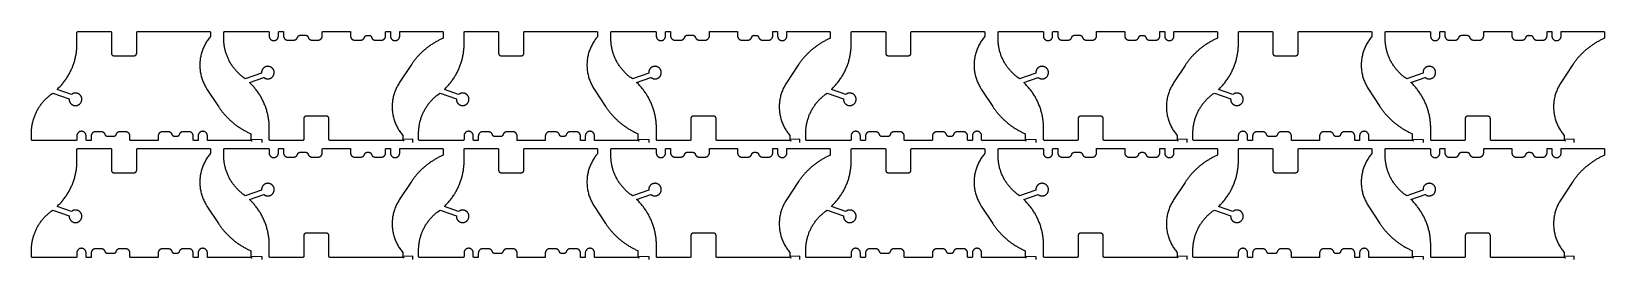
# Model space of a CAD drawing. Extents: x 15 to 3256, y 15 to 486.
import ezdxf

# ---------------------------------------------------------------- set-up
doc = ezdxf.new("R2010")
doc.units = 0

msp = doc.modelspace()

# ---------------------------------------------------------------- linework, layer by layer
at = {"layer": 'Layer 0', "color": 1}
for p, q in [((108.800003, 460.700012), (108.800003, 483.700012)), ((110.800003, 485.700012), (177.800003, 485.700012)), ((179.800003, 483.700012), (179.800003, 440.700012)), ((231.800003, 440.700012), (231.800003, 483.700012)), ((233.800003, 485.700012), (381.800018, 485.700012)), ((383.800018, 483.700012), (383.800018, 475.899994)), ((411.300018, 471.200012), (411.300018, 483.800018)), ((413.300018, 485.800018), (502.800018, 485.800018)), ((504.800018, 483.800018), (504.800018, 476.300018)), ((523.799988, 476.300018), (523.799988, 483.800018)), ((525.799988, 485.800018), (533.299988, 485.800018)), ((534.299988, 484.800018), (534.299988, 476.800018)), ((543.299988, 467.800018), (555, 467.800018)), ((568.400024, 477.800018), (580.200012, 477.800018)), ((593.600037, 467.800018), (605.299988, 467.800018)), ((614.299988, 476.800018), (614.299988, 484.800018)), ((615.299988, 485.800018), (671.299988, 485.800018)), ((672.299988, 484.800018), (672.299988, 476.800018)), ((681.299988, 467.800018), (693, 467.800018)), ((706.400024, 477.700012), (710.700012, 477.700012)), ((724.100037, 467.700012), (735.799988, 467.700012)), ((744.799988, 476.700012), (744.799988, 484.800018)), ((745.799988, 485.800018), (753.799988, 485.800018)), ((754.799988, 484.800018), (754.799988, 476.300018)), ((773.799988, 476.300018), (773.799988, 484.800018)), ((774.799988, 485.800018), (861.299988, 485.800018)), ((863.299988, 483.800018), (863.299988, 473.100006)), ((906.600037, 460.700012), (906.600037, 483.700012)), ((908.600037, 485.700012), (975.600037, 485.700012)), ((977.600037, 483.700012), (977.600037, 440.700012)), ((1029.599976, 440.700012), (1029.599976, 483.700012)), ((1031.599976, 485.700012), (1179.599976, 485.700012)), ((1181.599976, 483.700012), (1181.599976, 475.899994)), ((1209, 471.200012), (1209, 483.800018)), ((1211, 485.800018), (1300.5, 485.800018)), ((1302.5, 483.800018), (1302.5, 476.300018)), ((1321.5, 476.300018), (1321.5, 483.800018)), ((1323.5, 485.800018), (1331, 485.800018)), ((1332, 484.800018), (1332, 476.800018)), ((1341, 467.800018), (1352.700073, 467.800018)), ((1366.099976, 477.800018), (1377.900024, 477.800018)), ((1391.300049, 467.800018), (1403, 467.800018)), ((1412, 476.800018), (1412, 484.800018)), ((1413, 485.800018), (1469, 485.800018)), ((1470, 484.800018), (1470, 476.800018)), ((1479, 467.800018), (1490.700073, 467.800018)), ((1504.099976, 477.700012), (1508.400024, 477.700012)), ((1521.800049, 467.700012), (1533.5, 467.700012)), ((1542.5, 476.700012), (1542.5, 484.800018)), ((1543.5, 485.800018), (1551.5, 485.800018)), ((1552.5, 484.800018), (1552.5, 476.300018)), ((1571.5, 476.300018), (1571.5, 484.800018)), ((1572.5, 485.800018), (1659, 485.800018)), ((1661, 483.800018), (1661, 473.100006)), ((1704.300049, 460.700012), (1704.300049, 483.700012)), ((1706.300049, 485.700012), (1773.300049, 485.700012)), ((1775.300049, 483.700012), (1775.300049, 440.700012)), ((1827.300049, 440.700012), (1827.300049, 483.700012)), ((1829.300049, 485.700012), (1977.300049, 485.700012)), ((1979.300049, 483.700012), (1979.300049, 475.899994)), ((2006.800049, 471.200012), (2006.800049, 483.800018)), ((2008.800049, 485.800018), (2098.300049, 485.800018)), ((2100.300049, 483.800018), (2100.300049, 476.300018)), ((2119.300049, 476.300018), (2119.300049, 483.800018)), ((2121.300049, 485.800018), (2128.800049, 485.800018)), ((2129.800049, 484.800018), (2129.800049, 476.800018)), ((2138.800049, 467.800018), (2150.5, 467.800018)), ((2163.900146, 477.800018), (2175.699951, 477.800018)), ((2189.100098, 467.800018), (2200.800049, 467.800018)), ((2209.800049, 476.800018), (2209.800049, 484.800018)), ((2210.800049, 485.800018), (2266.800049, 485.800018)), ((2267.800049, 484.800018), (2267.800049, 476.800018)), ((2276.800049, 467.800018), (2288.5, 467.800018)), ((2301.900146, 477.700012), (2306.199951, 477.700012)), ((2319.600098, 467.700012), (2331.300049, 467.700012)), ((2340.300049, 476.700012), (2340.300049, 484.800018)), ((2341.300049, 485.800018), (2349.300049, 485.800018)), ((2350.300049, 484.800018), (2350.300049, 476.300018)), ((2369.300049, 476.300018), (2369.300049, 484.800018)), ((2370.300049, 485.800018), (2456.800049, 485.800018)), ((2458.800049, 483.800018), (2458.800049, 473.100006)), ((2502.100098, 460.700012), (2502.100098, 483.700012)), ((2504.100098, 485.700012), (2571.100098, 485.700012)), ((2573.100098, 483.700012), (2573.100098, 440.700012)), ((2625.100098, 440.700012), (2625.100098, 483.700012)), ((2627.100098, 485.700012), (2775.100098, 485.700012)), ((2777.100098, 483.700012), (2777.100098, 475.899994)), ((2804.5, 471.200012), (2804.5, 483.800018)), ((2806.5, 485.800018), (2896, 485.800018)), ((2898, 483.800018), (2898, 476.300018)), ((2917, 476.300018), (2917, 483.800018)), ((2919, 485.800018), (2926.5, 485.800018)), ((2927.5, 484.800018), (2927.5, 476.800018)), ((2936.5, 467.800018), (2948.199951, 467.800018)), ((2961.600098, 477.800018), (2973.400146, 477.800018)), ((2986.800049, 467.800018), (2998.5, 467.800018)), ((3007.5, 476.800018), (3007.5, 484.800018)), ((3008.5, 485.800018), (3064.5, 485.800018)), ((3065.5, 484.800018), (3065.5, 476.800018)), ((3074.5, 467.800018), (3086.199951, 467.800018)), ((3099.600098, 477.700012), (3103.900146, 477.700012)), ((3117.300049, 467.700012), (3129, 467.700012)), ((3138, 476.700012), (3138, 484.800018)), ((3139, 485.800018), (3147, 485.800018)), ((3148, 484.800018), (3148, 476.300018)), ((3167, 476.300018), (3167, 484.800018)), ((3168, 485.800018), (3254.5, 485.800018)), ((3256.5, 483.800018), (3256.5, 473.100006)), ((184.800003, 435.700012), (226.800003, 435.700012)), ((982.600037, 435.700012), (1024.599976, 435.700012)), ((1780.300049, 435.700012), (1822.300049, 435.700012)), ((2578.100098, 435.700012), (2620.100098, 435.700012)), ((455.600006, 387.899994), (452.100006, 390.600006)), ((489.100006, 399.800018), (455.600006, 387.899994)), ((464.300018, 380.399994), (493.700012, 390.899994)), ((796.600037, 415.5), (773, 379.600006)), ((1253.300049, 387.899994), (1249.800049, 390.600006)), ((1286.900024, 399.800018), (1253.300049, 387.899994)), ((1262, 380.399994), (1291.5, 390.899994)), ((1594.300049, 415.5), (1570.700073, 379.600006)), ((2051.100098, 387.899994), (2047.599976, 390.600006)), ((2084.600098, 399.800018), (2051.100098, 387.899994)), ((2059.800049, 380.399994), (2089.199951, 390.899994)), ((2392.100098, 415.5), (2368.5, 379.600006)), ((2848.800049, 387.899994), (2845.300049, 390.600006)), ((2882.400146, 399.800018), (2848.800049, 387.899994)), ((2857.5, 380.399994), (2887, 390.899994)), ((3189.800049, 415.5), (3166.199951, 379.600006)), ((55.799999, 356), (59.299999, 358.700012)), ((59.299999, 358.700012), (92.800003, 346.700012)), ((97.5, 355.700012), (68, 366.200012)), ((376.700012, 366.899994), (400.300018, 331)), ((853.5, 356), (857.100037, 358.700012)), ((857.100037, 358.700012), (890.600037, 346.700012)), ((895.200012, 355.700012), (865.799988, 366.200012)), ((1174.5, 366.899994), (1198, 331)), ((1651.300049, 356), (1654.800049, 358.700012)), ((1654.800049, 358.700012), (1688.300049, 346.700012)), ((1693, 355.700012), (1663.5, 366.200012)), ((1972.200073, 366.899994), (1995.800049, 331)), ((2449, 356), (2452.600098, 358.700012)), ((2452.600098, 358.700012), (2486.100098, 346.700012)), ((2490.699951, 355.700012), (2461.300049, 366.200012)), ((2770, 366.899994), (2793.5, 331)), ((576.100037, 305.800018), (576.100037, 262.800018)), ((623.100037, 310.800018), (581.100037, 310.800018)), ((628.100037, 262.800018), (628.100037, 305.800018)), ((1373.800049, 305.800018), (1373.800049, 262.800018)), ((1420.800049, 310.800018), (1378.800049, 310.800018)), ((1425.800049, 262.800018), (1425.800049, 305.800018)), ((2171.600098, 305.800018), (2171.600098, 262.800018)), ((2218.600098, 310.800018), (2176.600098, 310.800018)), ((2223.600098, 262.800018), (2223.600098, 305.800018)), ((2969.300049, 305.800018), (2969.300049, 262.800018)), ((3016.300049, 310.800018), (2974.300049, 310.800018)), ((3021.300049, 262.800018), (3021.300049, 305.800018)), ((15, 262.700012), (15, 275.399994)), ((106.5, 260.700012), (17, 260.700012)), ((108.5, 270.200012), (108.5, 262.700012)), ((127.5, 262.700012), (127.5, 270.200012)), ((137, 260.700012), (129.5, 260.700012)), ((138, 269.700012), (138, 261.700012)), ((158.699997, 278.700012), (147, 278.700012)), ((183.900009, 268.700012), (172.100006, 268.700012)), ((209, 278.700012), (197.300003, 278.700012)), ((218, 261.700012), (218, 269.700012)), ((275, 260.700012), (219, 260.700012)), ((276, 269.700012), (276, 261.700012)), ((296.700012, 278.700012), (285, 278.700012)), ((314.399994, 268.800018), (310.100006, 268.800018)), ((339.5, 278.800018), (327.800018, 278.800018)), ((348.5, 261.700012), (348.5, 269.800018)), ((357.5, 260.700012), (349.5, 260.700012)), ((358.5, 270.200012), (358.5, 261.700012)), ((377.5, 261.700012), (377.5, 270.200012)), ((465, 260.700012), (378.5, 260.700012)), ((467, 273.5), (467, 262.700012)), ((490.100006, 262.300018), (467, 262.700012)), ((490.100006, 256.399994), (490.100006, 262.300018)), ((505.100006, 262.800018), (505.100006, 285.800018)), ((574.100037, 260.800018), (507.100006, 260.800018)), ((778.100037, 260.800018), (630.100037, 260.800018)), ((780.100037, 270.700012), (780.100037, 262.800018)), ((800.799988, 263.300018), (780.100037, 262.800018)), ((800.799988, 256.399994), (800.799988, 263.300018)), ((812.799988, 262.700012), (812.799988, 275.399994)), ((904.299988, 260.700012), (814.799988, 260.700012)), ((906.299988, 270.200012), (906.299988, 262.700012)), ((925.299988, 262.700012), (925.299988, 270.200012)), ((934.799988, 260.700012), (927.299988, 260.700012)), ((935.799988, 269.700012), (935.799988, 261.700012)), ((956.5, 278.700012), (944.799988, 278.700012)), ((981.600037, 268.700012), (969.900024, 268.700012)), ((1006.799988, 278.700012), (995.100037, 278.700012)), ((1015.799988, 261.700012), (1015.799988, 269.700012)), ((1072.800049, 260.700012), (1016.799988, 260.700012)), ((1073.800049, 269.700012), (1073.800049, 261.700012)), ((1094.5, 278.700012), (1082.800049, 278.700012)), ((1112.099976, 268.800018), (1107.800049, 268.800018)), ((1137.300049, 278.800018), (1125.599976, 278.800018)), ((1146.300049, 261.700012), (1146.300049, 269.800018)), ((1155.300049, 260.700012), (1147.300049, 260.700012)), ((1156.300049, 270.200012), (1156.300049, 261.700012)), ((1175.300049, 261.700012), (1175.300049, 270.200012)), ((1262.800049, 260.700012), (1176.300049, 260.700012)), ((1264.800049, 273.5), (1264.800049, 262.700012)), ((1287.800049, 262.300018), (1264.800049, 262.700012)), ((1287.800049, 256.399994), (1287.800049, 262.300018)), ((1302.800049, 262.800018), (1302.800049, 285.800018)), ((1371.800049, 260.800018), (1304.800049, 260.800018)), ((1575.800049, 260.800018), (1427.800049, 260.800018)), ((1577.800049, 270.700012), (1577.800049, 262.800018)), ((1598.5, 263.300018), (1577.800049, 262.800018)), ((1598.5, 256.399994), (1598.5, 263.300018)), ((1610.5, 262.700012), (1610.5, 275.399994)), ((1702, 260.700012), (1612.5, 260.700012)), ((1704, 270.200012), (1704, 262.700012)), ((1723, 262.700012), (1723, 270.200012)), ((1732.5, 260.700012), (1725, 260.700012)), ((1733.5, 269.700012), (1733.5, 261.700012)), ((1754.200073, 278.700012), (1742.5, 278.700012)), ((1779.400024, 268.700012), (1767.599976, 268.700012)), ((1804.5, 278.700012), (1792.800049, 278.700012)), ((1813.5, 261.700012), (1813.5, 269.700012)), ((1870.5, 260.700012), (1814.5, 260.700012)), ((1871.5, 269.700012), (1871.5, 261.700012)), ((1892.200073, 278.700012), (1880.5, 278.700012)), ((1909.900024, 268.800018), (1905.599976, 268.800018)), ((1935, 278.800018), (1923.300049, 278.800018)), ((1944, 261.700012), (1944, 269.800018)), ((1953, 260.700012), (1945, 260.700012)), ((1954, 270.200012), (1954, 261.700012)), ((1973, 261.700012), (1973, 270.200012)), ((2060.5, 260.700012), (1974, 260.700012)), ((2062.5, 273.5), (2062.5, 262.700012)), ((2085.600098, 262.300018), (2062.5, 262.700012)), ((2085.600098, 256.399994), (2085.600098, 262.300018)), ((2100.600098, 262.800018), (2100.600098, 285.800018)), ((2169.600098, 260.800018), (2102.600098, 260.800018)), ((2373.600098, 260.800018), (2225.600098, 260.800018)), ((2375.600098, 270.700012), (2375.600098, 262.800018)), ((2396.300049, 263.300018), (2375.600098, 262.800018)), ((2396.300049, 256.399994), (2396.300049, 263.300018)), ((2408.300049, 262.700012), (2408.300049, 275.399994)), ((2499.800049, 260.700012), (2410.300049, 260.700012)), ((2501.800049, 270.200012), (2501.800049, 262.700012)), ((2520.800049, 262.700012), (2520.800049, 270.200012)), ((2530.300049, 260.700012), (2522.800049, 260.700012)), ((2531.300049, 269.700012), (2531.300049, 261.700012)), ((2552, 278.700012), (2540.300049, 278.700012)), ((2577.100098, 268.700012), (2565.400146, 268.700012)), ((2602.300049, 278.700012), (2590.600098, 278.700012)), ((2611.300049, 261.700012), (2611.300049, 269.700012)), ((2668.300049, 260.700012), (2612.300049, 260.700012)), ((2669.300049, 269.700012), (2669.300049, 261.700012)), ((2690, 278.700012), (2678.300049, 278.700012)), ((2707.600098, 268.800018), (2703.300049, 268.800018)), ((2732.800049, 278.800018), (2721.100098, 278.800018)), ((2741.800049, 261.700012), (2741.800049, 269.800018)), ((2750.800049, 260.700012), (2742.800049, 260.700012)), ((2751.800049, 270.200012), (2751.800049, 261.700012)), ((2770.800049, 261.700012), (2770.800049, 270.200012)), ((2858.300049, 260.700012), (2771.800049, 260.700012)), ((2860.300049, 273.5), (2860.300049, 262.700012)), ((2883.300049, 262.300018), (2860.300049, 262.700012)), ((2883.300049, 256.399994), (2883.300049, 262.300018)), ((2898.300049, 262.800018), (2898.300049, 285.800018)), ((2967.300049, 260.800018), (2900.300049, 260.800018)), ((3171.300049, 260.800018), (3023.300049, 260.800018)), ((3173.300049, 270.700012), (3173.300049, 262.800018)), ((3194, 263.300018), (3173.300049, 262.800018)), ((3194, 256.399994), (3194, 263.300018)), ((108.800003, 219.300003), (108.800003, 242.300003)), ((110.800003, 244.300003), (177.800003, 244.300003)), ((179.800003, 242.300003), (179.800003, 199.300003)), ((231.800003, 199.300003), (231.800003, 242.300003)), ((233.800003, 244.300003), (381.800018, 244.300003)), ((383.800018, 242.300003), (383.800018, 234.5)), ((411.300018, 229.800003), (411.300018, 242.400009)), ((413.300018, 244.400009), (502.800018, 244.400009)), ((504.800018, 242.400009), (504.800018, 234.900009)), ((523.799988, 234.900009), (523.799988, 242.400009)), ((525.799988, 244.400009), (533.299988, 244.400009)), ((534.299988, 243.400009), (534.299988, 235.400009)), ((568.400024, 236.400009), (580.200012, 236.400009)), ((614.299988, 235.400009), (614.299988, 243.400009)), ((615.299988, 244.400009), (671.299988, 244.400009)), ((672.299988, 243.400009), (672.299988, 235.400009)), ((706.400024, 236.300003), (710.700012, 236.300003)), ((744.799988, 235.300003), (744.799988, 243.400009)), ((745.799988, 244.400009), (753.799988, 244.400009)), ((754.799988, 243.400009), (754.799988, 234.900009)), ((773.799988, 234.900009), (773.799988, 243.400009)), ((774.799988, 244.400009), (861.299988, 244.400009)), ((863.299988, 242.400009), (863.299988, 231.699997)), ((906.600037, 219.300003), (906.600037, 242.300003)), ((908.600037, 244.300003), (975.600037, 244.300003)), ((977.600037, 242.300003), (977.600037, 199.300003)), ((1029.599976, 199.300003), (1029.599976, 242.300003)), ((1031.599976, 244.300003), (1179.599976, 244.300003)), ((1181.599976, 242.300003), (1181.599976, 234.5)), ((1209, 229.800003), (1209, 242.400009)), ((1211, 244.400009), (1300.5, 244.400009)), ((1302.5, 242.400009), (1302.5, 234.900009)), ((1321.5, 234.900009), (1321.5, 242.400009)), ((1323.5, 244.400009), (1331, 244.400009)), ((1332, 243.400009), (1332, 235.400009)), ((1366.099976, 236.400009), (1377.900024, 236.400009)), ((1412, 235.400009), (1412, 243.400009)), ((1413, 244.400009), (1469, 244.400009)), ((1470, 243.400009), (1470, 235.400009)), ((1504.099976, 236.300003), (1508.400024, 236.300003)), ((1542.5, 235.300003), (1542.5, 243.400009)), ((1543.5, 244.400009), (1551.5, 244.400009)), ((1552.5, 243.400009), (1552.5, 234.900009)), ((1571.5, 234.900009), (1571.5, 243.400009)), ((1572.5, 244.400009), (1659, 244.400009)), ((1661, 242.400009), (1661, 231.699997)), ((1704.300049, 219.300003), (1704.300049, 242.300003)), ((1706.300049, 244.300003), (1773.300049, 244.300003)), ((1775.300049, 242.300003), (1775.300049, 199.300003)), ((1827.300049, 199.300003), (1827.300049, 242.300003)), ((1829.300049, 244.300003), (1977.300049, 244.300003)), ((1979.300049, 242.300003), (1979.300049, 234.5)), ((2006.800049, 229.800003), (2006.800049, 242.400009)), ((2008.800049, 244.400009), (2098.300049, 244.400009)), ((2100.300049, 242.400009), (2100.300049, 234.900009)), ((2119.300049, 234.900009), (2119.300049, 242.400009)), ((2121.300049, 244.400009), (2128.800049, 244.400009)), ((2129.800049, 243.400009), (2129.800049, 235.400009)), ((2163.900146, 236.400009), (2175.699951, 236.400009)), ((2209.800049, 235.400009), (2209.800049, 243.400009)), ((2210.800049, 244.400009), (2266.800049, 244.400009)), ((2267.800049, 243.400009), (2267.800049, 235.400009)), ((2301.900146, 236.300003), (2306.199951, 236.300003)), ((2340.300049, 235.300003), (2340.300049, 243.400009)), ((2341.300049, 244.400009), (2349.300049, 244.400009)), ((2350.300049, 243.400009), (2350.300049, 234.900009)), ((2369.300049, 234.900009), (2369.300049, 243.400009)), ((2370.300049, 244.400009), (2456.800049, 244.400009)), ((2458.800049, 242.400009), (2458.800049, 231.699997)), ((2502.100098, 219.300003), (2502.100098, 242.300003)), ((2504.100098, 244.300003), (2571.100098, 244.300003)), ((2573.100098, 242.300003), (2573.100098, 199.300003)), ((2625.100098, 199.300003), (2625.100098, 242.300003)), ((2627.100098, 244.300003), (2775.100098, 244.300003)), ((2777.100098, 242.300003), (2777.100098, 234.5)), ((2804.5, 229.800003), (2804.5, 242.400009)), ((2806.5, 244.400009), (2896, 244.400009)), ((2898, 242.400009), (2898, 234.900009)), ((2917, 234.900009), (2917, 242.400009)), ((2919, 244.400009), (2926.5, 244.400009)), ((2927.5, 243.400009), (2927.5, 235.400009)), ((2961.600098, 236.400009), (2973.400146, 236.400009)), ((3007.5, 235.400009), (3007.5, 243.400009)), ((3008.5, 244.400009), (3064.5, 244.400009)), ((3065.5, 243.400009), (3065.5, 235.400009)), ((3099.600098, 236.300003), (3103.900146, 236.300003)), ((3138, 235.300003), (3138, 243.400009)), ((3139, 244.400009), (3147, 244.400009)), ((3148, 243.400009), (3148, 234.900009)), ((3167, 234.900009), (3167, 243.400009)), ((3168, 244.400009), (3254.5, 244.400009)), ((3256.5, 242.400009), (3256.5, 231.699997)), ((543.299988, 226.400009), (555, 226.400009)), ((593.600037, 226.400009), (605.299988, 226.400009)), ((681.299988, 226.400009), (693, 226.400009)), ((724.100037, 226.300003), (735.799988, 226.300003)), ((1341, 226.400009), (1352.700073, 226.400009)), ((1391.300049, 226.400009), (1403, 226.400009)), ((1479, 226.400009), (1490.700073, 226.400009)), ((1521.800049, 226.300003), (1533.5, 226.300003)), ((2138.800049, 226.400009), (2150.5, 226.400009)), ((2189.100098, 226.400009), (2200.800049, 226.400009)), ((2276.800049, 226.400009), (2288.5, 226.400009)), ((2319.600098, 226.300003), (2331.300049, 226.300003)), ((2936.5, 226.400009), (2948.199951, 226.400009)), ((2986.800049, 226.400009), (2998.5, 226.400009)), ((3074.5, 226.400009), (3086.199951, 226.400009)), ((3117.300049, 226.300003), (3129, 226.300003)), ((184.800003, 194.300003), (226.800003, 194.300003)), ((796.600037, 174.100006), (773, 138.199997)), ((982.600037, 194.300003), (1024.599976, 194.300003)), ((1594.300049, 174.100006), (1570.700073, 138.199997)), ((1780.300049, 194.300003), (1822.300049, 194.300003)), ((2392.100098, 174.100006), (2368.5, 138.199997)), ((2578.100098, 194.300003), (2620.100098, 194.300003)), ((3189.800049, 174.100006), (3166.199951, 138.199997)), ((455.600006, 146.5), (452.100006, 149.199997)), ((489.100006, 158.400009), (455.600006, 146.5)), ((464.300018, 139), (493.700012, 149.400009)), ((1253.300049, 146.5), (1249.800049, 149.199997)), ((1286.900024, 158.400009), (1253.300049, 146.5)), ((1262, 139), (1291.5, 149.400009)), ((2051.100098, 146.5), (2047.599976, 149.199997)), ((2084.600098, 158.400009), (2051.100098, 146.5)), ((2059.800049, 139), (2089.199951, 149.400009)), ((2848.800049, 146.5), (2845.300049, 149.199997)), ((2882.400146, 158.400009), (2848.800049, 146.5)), ((2857.5, 139), (2887, 149.400009)), ((55.799999, 114.599998), (59.299999, 117.200005)), ((59.299999, 117.200005), (92.800003, 105.300003)), ((97.5, 114.300003), (68, 124.800003)), ((376.700012, 125.5), (400.300018, 89.599998)), ((853.5, 114.599998), (857.100037, 117.200005)), ((857.100037, 117.200005), (890.600037, 105.300003)), ((895.200012, 114.300003), (865.799988, 124.800003)), ((1174.5, 125.5), (1198, 89.599998)), ((1651.300049, 114.599998), (1654.800049, 117.200005)), ((1654.800049, 117.200005), (1688.300049, 105.300003)), ((1693, 114.300003), (1663.5, 124.800003)), ((1972.200073, 125.5), (1995.800049, 89.599998)), ((2449, 114.599998), (2452.600098, 117.200005)), ((2452.600098, 117.200005), (2486.100098, 105.300003)), ((2490.699951, 114.300003), (2461.300049, 124.800003)), ((2770, 125.5), (2793.5, 89.599998)), ((623.100037, 69.400002), (581.100037, 69.400002)), ((1420.800049, 69.400002), (1378.800049, 69.400002)), ((2218.600098, 69.400002), (2176.600098, 69.400002)), ((3016.300049, 69.400002), (2974.300049, 69.400002)), ((15, 21.300001), (15, 34)), ((158.699997, 37.299999), (147, 37.299999)), ((209, 37.299999), (197.300003, 37.299999)), ((296.700012, 37.299999), (285, 37.299999)), ((339.5, 37.400002), (327.800018, 37.400002)), ((505.100006, 21.4), (505.100006, 44.400002)), ((576.100037, 64.400002), (576.100037, 21.4)), ((628.100037, 21.4), (628.100037, 64.400002)), ((812.799988, 21.300001), (812.799988, 34)), ((956.5, 37.299999), (944.799988, 37.299999)), ((1006.799988, 37.299999), (995.100037, 37.299999)), ((1094.5, 37.299999), (1082.800049, 37.299999)), ((1137.300049, 37.400002), (1125.599976, 37.400002)), ((1302.800049, 21.4), (1302.800049, 44.400002)), ((1373.800049, 64.400002), (1373.800049, 21.4)), ((1425.800049, 21.4), (1425.800049, 64.400002)), ((1610.5, 21.300001), (1610.5, 34)), ((1754.200073, 37.299999), (1742.5, 37.299999)), ((1804.5, 37.299999), (1792.800049, 37.299999)), ((1892.200073, 37.299999), (1880.5, 37.299999)), ((1935, 37.400002), (1923.300049, 37.400002)), ((2100.600098, 21.4), (2100.600098, 44.400002)), ((2171.600098, 64.400002), (2171.600098, 21.4)), ((2223.600098, 21.4), (2223.600098, 64.400002)), ((2408.300049, 21.300001), (2408.300049, 34)), ((2552, 37.299999), (2540.300049, 37.299999)), ((2602.300049, 37.299999), (2590.600098, 37.299999)), ((2690, 37.299999), (2678.300049, 37.299999)), ((2732.800049, 37.400002), (2721.100098, 37.400002)), ((2898.300049, 21.4), (2898.300049, 44.400002)), ((2969.300049, 64.400002), (2969.300049, 21.4)), ((3021.300049, 21.4), (3021.300049, 64.400002)), ((106.5, 19.300001), (17, 19.300001)), ((108.5, 28.800001), (108.5, 21.300001)), ((127.5, 21.300001), (127.5, 28.800001)), ((137, 19.300001), (129.5, 19.300001)), ((138, 28.300001), (138, 20.300001)), ((183.900009, 27.300001), (172.100006, 27.300001)), ((218, 20.300001), (218, 28.300001)), ((275, 19.300001), (219, 19.300001)), ((276, 28.300001), (276, 20.300001)), ((314.399994, 27.4), (310.100006, 27.4)), ((348.5, 20.300001), (348.5, 28.4)), ((357.5, 19.300001), (349.5, 19.300001)), ((358.5, 28.800001), (358.5, 20.300001)), ((377.5, 20.300001), (377.5, 28.800001)), ((465, 19.300001), (378.5, 19.300001)), ((467, 32.100002), (467, 21.300001)), ((490.100006, 20.800001), (467, 21.300001)), ((490.100006, 15), (490.100006, 20.800001)), ((574.100037, 19.4), (507.100006, 19.4)), ((778.100037, 19.4), (630.100037, 19.4)), ((780.100037, 29.300001), (780.100037, 21.4)), ((800.799988, 21.9), (780.100037, 21.4)), ((800.799988, 15), (800.799988, 21.9)), ((904.299988, 19.300001), (814.799988, 19.300001)), ((906.299988, 28.800001), (906.299988, 21.300001)), ((925.299988, 21.300001), (925.299988, 28.800001)), ((934.799988, 19.300001), (927.299988, 19.300001)), ((935.799988, 28.300001), (935.799988, 20.300001)), ((981.600037, 27.300001), (969.900024, 27.300001)), ((1015.799988, 20.300001), (1015.799988, 28.300001)), ((1072.800049, 19.300001), (1016.799988, 19.300001)), ((1073.800049, 28.300001), (1073.800049, 20.300001)), ((1112.099976, 27.4), (1107.800049, 27.4)), ((1146.300049, 20.300001), (1146.300049, 28.4)), ((1155.300049, 19.300001), (1147.300049, 19.300001)), ((1156.300049, 28.800001), (1156.300049, 20.300001)), ((1175.300049, 20.300001), (1175.300049, 28.800001)), ((1262.800049, 19.300001), (1176.300049, 19.300001)), ((1264.800049, 32.100002), (1264.800049, 21.300001)), ((1287.800049, 20.800001), (1264.800049, 21.300001)), ((1287.800049, 15), (1287.800049, 20.800001)), ((1371.800049, 19.4), (1304.800049, 19.4)), ((1575.800049, 19.4), (1427.800049, 19.4)), ((1577.800049, 29.300001), (1577.800049, 21.4)), ((1598.5, 21.9), (1577.800049, 21.4)), ((1598.5, 15), (1598.5, 21.9)), ((1702, 19.300001), (1612.5, 19.300001)), ((1704, 28.800001), (1704, 21.300001)), ((1723, 21.300001), (1723, 28.800001)), ((1732.5, 19.300001), (1725, 19.300001)), ((1733.5, 28.300001), (1733.5, 20.300001)), ((1779.400024, 27.300001), (1767.599976, 27.300001)), ((1813.5, 20.300001), (1813.5, 28.300001)), ((1870.5, 19.300001), (1814.5, 19.300001)), ((1871.5, 28.300001), (1871.5, 20.300001)), ((1909.900024, 27.4), (1905.599976, 27.4)), ((1944, 20.300001), (1944, 28.4)), ((1953, 19.300001), (1945, 19.300001)), ((1954, 28.800001), (1954, 20.300001)), ((1973, 20.300001), (1973, 28.800001)), ((2060.5, 19.300001), (1974, 19.300001)), ((2062.5, 32.100002), (2062.5, 21.300001)), ((2085.600098, 20.800001), (2062.5, 21.300001)), ((2085.600098, 15), (2085.600098, 20.800001)), ((2169.600098, 19.4), (2102.600098, 19.4)), ((2373.600098, 19.4), (2225.600098, 19.4)), ((2375.600098, 29.300001), (2375.600098, 21.4)), ((2396.300049, 21.9), (2375.600098, 21.4)), ((2396.300049, 15), (2396.300049, 21.9)), ((2499.800049, 19.300001), (2410.300049, 19.300001)), ((2501.800049, 28.800001), (2501.800049, 21.300001)), ((2520.800049, 21.300001), (2520.800049, 28.800001)), ((2530.300049, 19.300001), (2522.800049, 19.300001)), ((2531.300049, 28.300001), (2531.300049, 20.300001)), ((2577.100098, 27.300001), (2565.400146, 27.300001)), ((2611.300049, 20.300001), (2611.300049, 28.300001)), ((2668.300049, 19.300001), (2612.300049, 19.300001)), ((2669.300049, 28.300001), (2669.300049, 20.300001)), ((2707.600098, 27.4), (2703.300049, 27.4)), ((2741.800049, 20.300001), (2741.800049, 28.4)), ((2750.800049, 19.300001), (2742.800049, 19.300001)), ((2751.800049, 28.800001), (2751.800049, 20.300001)), ((2770.800049, 20.300001), (2770.800049, 28.800001)), ((2858.300049, 19.300001), (2771.800049, 19.300001)), ((2860.300049, 32.100002), (2860.300049, 21.300001)), ((2883.300049, 20.800001), (2860.300049, 21.300001)), ((2883.300049, 15), (2883.300049, 20.800001)), ((2967.300049, 19.4), (2900.300049, 19.4)), ((3171.300049, 19.4), (3023.300049, 19.4)), ((3173.300049, 29.300001), (3173.300049, 21.4)), ((3194, 21.9), (3173.300049, 21.4)), ((3194, 15), (3194, 21.9))]:
    msp.add_line(p, q, dxfattribs=at)
for points in [[(67.999977, 366.199951), (69.498444, 367.635651), (70.973801, 369.095062), (72.42569, 370.57785), (73.853722, 372.083618), (75.257538, 373.612), (76.63678, 375.162598), (77.991104, 376.734985), (79.32016, 378.328796), (80.623604, 379.943604), (81.901115, 381.579041), (83.152359, 383.234619), (84.377022, 384.909973), (85.574791, 386.604675), (86.745354, 388.318268), (87.888428, 390.050323), (89.003708, 391.800385), (90.090912, 393.568054), (91.149765, 395.352844), (92.18, 397.154297), (93.181351, 398.971954), (94.153564, 400.805359), (95.09639, 402.654053), (96.009598, 404.517578), (96.892937, 406.395416), (97.746201, 408.28714), (98.56916, 410.1922), (99.36161, 412.110168), (100.123352, 414.040558), (100.854179, 415.982849), (101.553925, 417.936554), (102.222389, 419.901184), (102.859421, 421.876221), (103.464844, 423.861176), (104.038513, 425.85556), (104.580276, 427.858826), (105.090004, 429.870483), (105.567558, 431.890045), (106.012817, 433.916931), (106.425667, 435.950684), (106.806007, 437.990784), (107.15374, 440.036682), (107.468781, 442.08786), (107.751038, 444.143799), (108.00045, 446.20401), (108.216942, 448.267914), (108.400475, 450.335022), (108.550987, 452.404785), (108.668449, 454.476715), (108.752831, 456.550232), (108.822258, 460.699951)], [(108.800003, 483.700012), (108.800949, 483.761597), (108.803795, 483.82312), (108.808533, 483.884552), (108.815163, 483.945801), (108.823669, 484.006805), (108.834053, 484.067505), (108.846306, 484.127869), (108.860413, 484.187836), (108.87635, 484.247345), (108.894119, 484.306305), (108.913696, 484.364716), (108.935059, 484.422485), (108.958191, 484.479584), (108.98307, 484.535919), (109.009674, 484.591492), (109.037979, 484.64621), (109.067955, 484.700012), (109.099571, 484.752869), (109.132797, 484.804749), (109.16761, 484.85556), (109.203964, 484.905273), (109.241837, 484.953857), (109.281189, 485.001251), (109.321983, 485.047394), (109.364174, 485.092285), (109.40773, 485.135834), (109.452606, 485.17804), (109.498764, 485.218811), (109.54615, 485.258179), (109.594734, 485.296051), (109.644455, 485.332397), (109.695267, 485.367218), (109.747139, 485.400452), (109.800003, 485.432068), (109.853813, 485.462036), (109.908524, 485.490326), (109.964081, 485.516937), (110.020424, 485.541809), (110.077515, 485.564941), (110.135292, 485.586334), (110.193695, 485.605896), (110.25267, 485.623657), (110.312172, 485.639618), (110.372131, 485.653717), (110.432503, 485.665955), (110.493217, 485.676331), (110.554222, 485.684845), (110.615463, 485.691467), (110.676872, 485.696228), (110.800003, 485.700012)], [(177.800003, 485.700012), (177.861557, 485.699066), (177.92305, 485.696228), (177.984421, 485.691498), (178.045624, 485.684875), (178.106598, 485.676361), (178.167267, 485.666016), (178.2276, 485.653778), (178.287521, 485.639679), (178.346985, 485.623749), (178.40593, 485.606018), (178.46431, 485.586456), (178.522049, 485.565125), (178.579102, 485.542023), (178.635422, 485.517181), (178.690948, 485.490601), (178.745636, 485.462341), (178.799423, 485.432404), (178.852264, 485.400818), (178.904114, 485.367645), (178.95491, 485.332855), (179.004608, 485.296539), (179.053177, 485.258728), (179.100555, 485.219421), (179.146698, 485.17868), (179.191559, 485.136536), (179.235107, 485.093018), (179.277298, 485.048187), (179.3181, 485.002075), (179.357452, 484.954742), (179.395325, 484.906219), (179.431686, 484.856567), (179.466507, 484.805786), (179.499756, 484.753998), (179.531387, 484.701172), (179.561371, 484.64743), (179.589691, 484.592773), (179.616318, 484.537262), (179.641235, 484.480957), (179.664398, 484.42392), (179.685791, 484.366211), (179.705399, 484.307861), (179.723206, 484.248932), (179.739182, 484.189484), (179.753326, 484.129578), (179.765625, 484.069244), (179.776062, 484.008575), (179.784622, 483.947632), (179.79129, 483.886444), (179.796097, 483.825073), (179.800003, 483.702026)], [(231.800003, 483.700012), (231.800949, 483.761597), (231.803802, 483.82312), (231.808533, 483.884552), (231.815155, 483.945801), (231.823669, 484.006805), (231.834061, 484.067505), (231.846313, 484.127869), (231.860413, 484.187836), (231.876358, 484.247345), (231.894119, 484.306305), (231.913696, 484.364716), (231.935059, 484.422485), (231.958191, 484.479584), (231.983078, 484.535919), (232.009674, 484.591492), (232.037979, 484.64621), (232.067947, 484.700012), (232.099564, 484.752869), (232.132797, 484.804749), (232.167603, 484.85556), (232.203964, 484.905273), (232.241837, 484.953857), (232.281189, 485.001251), (232.321976, 485.047394), (232.364182, 485.092285), (232.40773, 485.135834), (232.452606, 485.17804), (232.498764, 485.218811), (232.546158, 485.258179), (232.594727, 485.296051), (232.644455, 485.332397), (232.695267, 485.367218), (232.747131, 485.400452), (232.800003, 485.432068), (232.853806, 485.462036), (232.908524, 485.490326), (232.964081, 485.516937), (233.020432, 485.541809), (233.077515, 485.564941), (233.135284, 485.586334), (233.193695, 485.605896), (233.25267, 485.623657), (233.312164, 485.639618), (233.372131, 485.653717), (233.432495, 485.665955), (233.49321, 485.676331), (233.554214, 485.684845), (233.615463, 485.691467), (233.67688, 485.696228), (233.800003, 485.700012)], [(383.299988, 474.600006), (381.852295, 472.852356), (380.449097, 471.068787), (379.091309, 469.250397), (377.779785, 467.398376), (376.51535, 465.513885), (375.298828, 463.598114), (374.130981, 461.652313), (373.012543, 459.677673), (371.944244, 457.675446), (370.926758, 455.646973), (369.960693, 453.593475), (369.046722, 451.516266), (368.185394, 449.416687), (367.377258, 447.296082), (366.622833, 445.155762), (365.922577, 442.997131), (365.276978, 440.821503), (364.686432, 438.63031), (364.151276, 436.424927), (363.671875, 434.206757), (363.248566, 431.977203), (362.881561, 429.737701), (362.571136, 427.489655), (362.317474, 425.234497), (362.120758, 422.973663), (361.981049, 420.708588), (361.898499, 418.440704), (361.873138, 416.171448), (361.904968, 413.902283), (361.994019, 411.634674), (362.140167, 409.369995), (362.343353, 407.109711), (362.603455, 404.855286), (362.920319, 402.608124), (363.293701, 400.36969), (363.723389, 398.141357), (364.209106, 395.924561), (364.750549, 393.720703), (365.347351, 391.531219), (365.999176, 389.357452), (366.705566, 387.200806), (367.466095, 385.062653), (368.280304, 382.944366), (369.147614, 380.84726), (370.067535, 378.772675), (371.039429, 376.721954), (372.062714, 374.696381), (373.136719, 372.697235), (374.260803, 370.7258), (376.656097, 366.871155)], [(381.800018, 485.700012), (381.861572, 485.699066), (381.923065, 485.696228), (381.984436, 485.691498), (382.045624, 485.684875), (382.106598, 485.676361), (382.167297, 485.666016), (382.2276, 485.653778), (382.287537, 485.639679), (382.347015, 485.623749), (382.405945, 485.606018), (382.464325, 485.586456), (382.522064, 485.565125), (382.579132, 485.542023), (382.635437, 485.517181), (382.690979, 485.490601), (382.745636, 485.462341), (382.799438, 485.432404), (382.852264, 485.400818), (382.904114, 485.367645), (382.954926, 485.332855), (383.004639, 485.296539), (383.053192, 485.258728), (383.100555, 485.219421), (383.146698, 485.17868), (383.191589, 485.136536), (383.235138, 485.093018), (383.277313, 485.048187), (383.318115, 485.002075), (383.357452, 484.954742), (383.395325, 484.906219), (383.431702, 484.856567), (383.466522, 484.805786), (383.499756, 484.753998), (383.531403, 484.701172), (383.561401, 484.64743), (383.589722, 484.592773), (383.616333, 484.537262), (383.641235, 484.480957), (383.664398, 484.42392), (383.685791, 484.366211), (383.705414, 484.307861), (383.723206, 484.248932), (383.739197, 484.189484), (383.753357, 484.129578), (383.765625, 484.069244), (383.776062, 484.008575), (383.784637, 483.947632), (383.791321, 483.886444), (383.796112, 483.825073), (383.800018, 483.702026)], [(383.800018, 475.902008), (383.799835, 475.873962), (383.799286, 475.845917), (383.79834, 475.817902), (383.796997, 475.789886), (383.795258, 475.761902), (383.793121, 475.733948), (383.790588, 475.706024), (383.787659, 475.678131), (383.784363, 475.650269), (383.78067, 475.622467), (383.776581, 475.594727), (383.772125, 475.567047), (383.767242, 475.539429), (383.761993, 475.511871), (383.756378, 475.484406), (383.750336, 475.457031), (383.743958, 475.429718), (383.737152, 475.402496), (383.72998, 475.375397), (383.722443, 475.348389), (383.714539, 475.321503), (383.706238, 475.294708), (383.69754, 475.268036), (383.688507, 475.241486), (383.679077, 475.215088), (383.669281, 475.188782), (383.659149, 475.162659), (383.648621, 475.136658), (383.637726, 475.110809), (383.626495, 475.085114), (383.614899, 475.059601), (383.602936, 475.034241), (383.590607, 475.009033), (383.577942, 474.984009), (383.564911, 474.959198), (383.551544, 474.93454), (383.537842, 474.910065), (383.523804, 474.885803), (383.509399, 474.861725), (383.49469, 474.83786), (383.479614, 474.814209), (383.464233, 474.790771), (383.448517, 474.767548), (383.432465, 474.744537), (383.416107, 474.721771), (383.399445, 474.699219), (383.382446, 474.67691), (383.365143, 474.654846), (383.347534, 474.633026), (383.311401, 474.590118)], [(452.100006, 390.600006), (450.628784, 391.701538), (449.17807, 392.829956), (447.748352, 393.984802), (446.340057, 395.165741), (444.953735, 396.372375), (443.589813, 397.604279), (442.248779, 398.861023), (440.93103, 400.142212), (439.637085, 401.447388), (438.36731, 402.776154), (437.122192, 404.127991), (435.90213, 405.502502), (434.70752, 406.8992), (433.538788, 408.317627), (432.396332, 409.757263), (431.280487, 411.217682), (430.191711, 412.698334), (429.13031, 414.198761), (428.096649, 415.718445), (427.091095, 417.256866), (426.114014, 418.813507), (425.16568, 420.387817), (424.246429, 421.979309), (423.356598, 423.587433), (422.49646, 425.211639), (421.666321, 426.851349), (420.866455, 428.506073), (420.097107, 430.175201), (419.358612, 431.858185), (418.651123, 433.554443), (417.974945, 435.263428), (417.330292, 436.984558), (416.717377, 438.717255), (416.136414, 440.460907), (415.587585, 442.214935), (415.071075, 443.97876), (414.587097, 445.75177), (414.135742, 447.533386), (413.717224, 449.322998), (413.331665, 451.119965), (412.979218, 452.923767), (412.659943, 454.733704), (412.373993, 456.549225), (412.12146, 458.36969), (411.902435, 460.194458), (411.716949, 462.02298), (411.565125, 463.854584), (411.446991, 465.68869), (411.362549, 467.524628), (411.295013, 471.200012)], [(411.300018, 483.800018), (411.300964, 483.861603), (411.303802, 483.923126), (411.308563, 483.984558), (411.315186, 484.045807), (411.3237, 484.106812), (411.334076, 484.167511), (411.346313, 484.227875), (411.360413, 484.287842), (411.376373, 484.347351), (411.394135, 484.406311), (411.413696, 484.464722), (411.435059, 484.522491), (411.458221, 484.57959), (411.483093, 484.635925), (411.509705, 484.691498), (411.537994, 484.746216), (411.567963, 484.800018), (411.599579, 484.852875), (411.632813, 484.904755), (411.667633, 484.955566), (411.703979, 485.00528), (411.741852, 485.053864), (411.781219, 485.101257), (411.821991, 485.1474), (411.864197, 485.192291), (411.907745, 485.23584), (411.952637, 485.278046), (411.998779, 485.318817), (412.046173, 485.358185), (412.094757, 485.396057), (412.14447, 485.432404), (412.195282, 485.467224), (412.247162, 485.500458), (412.300018, 485.532074), (412.353821, 485.562042), (412.408539, 485.590332), (412.464081, 485.616943), (412.520447, 485.641815), (412.577545, 485.664948), (412.635315, 485.68634), (412.693695, 485.705902), (412.752686, 485.723663), (412.812195, 485.739624), (412.872162, 485.753723), (412.932526, 485.765961), (412.993225, 485.776337), (413.05423, 485.784851), (413.115479, 485.791473), (413.17688, 485.796234), (413.300018, 485.800018)], [(502.800018, 485.800018), (502.861572, 485.799072), (502.923065, 485.796234), (502.984436, 485.791504), (503.045624, 485.784882), (503.106598, 485.776367), (503.167297, 485.766022), (503.2276, 485.753784), (503.287537, 485.739685), (503.347015, 485.723755), (503.405945, 485.706024), (503.464325, 485.686462), (503.522064, 485.665131), (503.579132, 485.642029), (503.635437, 485.617188), (503.690979, 485.590607), (503.745636, 485.562347), (503.799438, 485.53241), (503.852264, 485.500824), (503.904114, 485.467651), (503.954926, 485.432861), (504.004639, 485.396545), (504.053192, 485.358734), (504.100555, 485.319427), (504.146698, 485.278687), (504.191589, 485.236542), (504.235138, 485.193024), (504.277313, 485.148193), (504.318115, 485.102081), (504.357452, 485.054749), (504.395325, 485.006226), (504.431702, 484.956573), (504.466522, 484.905792), (504.499756, 484.854004), (504.531403, 484.801178), (504.561401, 484.747437), (504.589722, 484.69278), (504.616333, 484.637268), (504.641235, 484.580963), (504.664398, 484.523926), (504.685791, 484.466217), (504.705414, 484.407867), (504.723206, 484.348938), (504.739197, 484.28949), (504.753357, 484.229584), (504.765625, 484.16925), (504.776062, 484.108582), (504.784637, 484.047638), (504.791321, 483.98645), (504.796112, 483.925079), (504.800018, 483.802032)], [(504.800018, 476.300018), (504.818024, 475.714996), (504.87204, 475.132202), (504.961853, 474.553833), (505.087128, 473.982117), (505.247345, 473.419189), (505.441925, 472.867188), (505.670135, 472.328217), (505.931091, 471.804321), (506.223816, 471.297485), (506.547211, 470.809631), (506.900024, 470.342651), (507.280914, 469.898254), (507.688477, 469.478149), (508.121124, 469.083984), (508.577209, 468.717163), (509.055023, 468.37915), (509.552734, 468.071198), (510.068481, 467.794464), (510.600281, 467.550049), (511.146118, 467.338806), (511.703949, 467.161621), (512.271606, 467.019073), (512.846985, 466.911804), (513.427856, 466.840118), (514.012085, 466.804382), (514.597351, 466.804688), (515.181519, 466.841003), (515.762329, 466.913239), (516.337585, 467.021118), (516.905151, 467.164185), (517.462769, 467.341949), (518.008423, 467.553741), (518.539978, 467.798706), (519.05542, 468.075928), (519.552856, 468.384369), (520.030334, 468.72287), (520.486084, 469.090149), (520.918274, 469.484772), (521.325439, 469.905243), (521.705872, 470.350006), (522.058228, 470.817383), (522.381104, 471.305542), (522.67334, 471.812653), (522.933777, 472.336792), (523.161438, 472.876007), (523.35553, 473.428192), (523.515137, 473.991272), (523.639832, 474.563141), (523.729065, 475.141571), (523.799988, 476.309509)], [(523.799988, 483.800018), (523.800964, 483.861603), (523.803772, 483.923126), (523.808533, 483.984558), (523.815125, 484.045807), (523.823669, 484.106812), (523.834045, 484.167511), (523.846313, 484.227875), (523.860413, 484.287842), (523.876343, 484.347351), (523.894104, 484.406311), (523.913696, 484.464722), (523.935059, 484.522491), (523.958191, 484.57959), (523.983032, 484.635925), (524.009644, 484.691498), (524.037964, 484.746216), (524.067932, 484.800018), (524.099548, 484.852875), (524.132751, 484.904755), (524.167603, 484.955566), (524.203979, 485.00528), (524.241821, 485.053864), (524.281189, 485.101257), (524.32196, 485.1474), (524.364136, 485.192291), (524.407715, 485.23584), (524.452576, 485.278046), (524.498779, 485.318817), (524.546143, 485.358185), (524.594727, 485.396057), (524.644409, 485.432404), (524.695251, 485.467224), (524.747131, 485.500458), (524.799988, 485.532074), (524.853821, 485.562042), (524.908508, 485.590332), (524.96405, 485.616943), (525.020386, 485.641815), (525.077515, 485.664948), (525.135254, 485.68634), (525.193665, 485.705902), (525.252686, 485.723663), (525.312134, 485.739624), (525.372131, 485.753723), (525.432495, 485.765961), (525.493225, 485.776337), (525.554199, 485.784851), (525.615417, 485.791473), (525.67688, 485.796234), (525.799988, 485.800018)], [(533.299988, 485.800018), (533.33075, 485.79953), (533.361511, 485.798126), (533.392212, 485.795746), (533.422791, 485.79245), (533.453308, 485.788208), (533.483643, 485.78302), (533.513794, 485.776886), (533.543762, 485.769867), (533.573486, 485.761902), (533.602966, 485.753021), (533.632141, 485.743256), (533.661011, 485.732574), (533.689514, 485.721039), (533.717712, 485.708588), (533.745483, 485.695313), (533.772827, 485.681183), (533.799683, 485.666199), (533.826111, 485.650421), (533.852051, 485.63382), (533.877441, 485.616455), (533.902283, 485.598297), (533.926575, 485.579376), (533.950256, 485.559723), (533.973328, 485.539337), (533.995789, 485.51828), (534.017517, 485.496521), (534.038635, 485.474121), (534.059021, 485.45105), (534.078735, 485.427399), (534.097656, 485.403137), (534.115845, 485.378296), (534.13324, 485.352905), (534.149841, 485.326996), (534.165649, 485.300598), (534.180664, 485.273712), (534.194824, 485.246399), (534.20813, 485.218628), (534.220581, 485.190491), (534.232178, 485.161987), (534.242859, 485.133118), (534.252686, 485.103943), (534.261597, 485.074493), (534.269592, 485.044769), (534.276672, 485.014801), (534.282776, 484.98465), (534.288025, 484.954315), (534.292297, 484.923828), (534.295654, 484.893219), (534.298035, 484.862549), (534.299988, 484.801025)], [(534.299988, 476.800018), (534.30426, 476.522858), (534.317078, 476.245972), (534.338379, 475.969604), (534.368225, 475.694031), (534.406494, 475.419495), (534.453247, 475.146271), (534.508362, 474.874634), (534.571838, 474.604797), (534.643555, 474.337067), (534.723511, 474.071655), (534.811584, 473.808838), (534.907715, 473.548859), (535.011841, 473.291962), (535.123779, 473.038391), (535.24353, 472.788391), (535.37085, 472.542175), (535.505737, 472.300018), (535.64801, 472.062134), (535.797546, 471.828735), (535.954224, 471.600067), (536.117798, 471.376312), (536.288269, 471.157715), (536.465332, 470.944458), (536.648926, 470.736755), (536.838745, 470.534821), (537.03479, 470.338806), (537.236694, 470.148956), (537.444397, 469.965393), (537.657654, 469.7883), (537.876282, 469.617859), (538.100037, 469.454254), (538.328674, 469.297607), (538.562073, 469.148071), (538.799988, 469.005798), (539.042114, 468.870911), (539.28833, 468.743561), (539.53833, 468.62384), (539.79187, 468.511871), (540.048767, 468.407776), (540.308777, 468.311646), (540.571594, 468.223541), (540.836975, 468.143585), (541.104736, 468.071838), (541.374573, 468.008392), (541.64624, 467.953278), (541.919434, 467.906525), (542.19397, 467.868225), (542.469543, 467.838409), (542.745911, 467.817078), (543.299988, 467.800018)], [(555, 467.800018), (555.227234, 467.802887), (555.454346, 467.811493), (555.681152, 467.825836), (555.907532, 467.845886), (556.133362, 467.871674), (556.358459, 467.903137), (556.582642, 467.940277), (556.805847, 467.983063), (557.027893, 468.031464), (557.248657, 468.08548), (557.468018, 468.14502), (557.685791, 468.210114), (557.901794, 468.28067), (558.116028, 468.356659), (558.328186, 468.438019), (558.538269, 468.524719), (558.746094, 468.616699), (558.951538, 468.713898), (559.15448, 468.816254), (559.354736, 468.923706), (559.552246, 469.036163), (559.746826, 469.153595), (559.938354, 469.275879), (560.12677, 469.402985), (560.311951, 469.53479), (560.493652, 469.671234), (560.671936, 469.812225), (560.846558, 469.957672), (561.017456, 470.107483), (561.184509, 470.261566), (561.347656, 470.4198), (561.506714, 470.582123), (561.661682, 470.748383), (561.812378, 470.918518), (561.958679, 471.092407), (562.100586, 471.269958), (562.237976, 471.450989), (562.370728, 471.635468), (562.498779, 471.823212), (562.62207, 472.01416), (562.740479, 472.20813), (562.853943, 472.40506), (562.962402, 472.604767), (563.065796, 472.807159), (563.164063, 473.012085), (563.25708, 473.219452), (563.344849, 473.429077), (563.427307, 473.640869), (563.504395, 473.854675), (563.642273, 474.28775)], [(563.600037, 474.299988), (563.638794, 474.418854), (563.680542, 474.536713), (563.725159, 474.653503), (563.772705, 474.769135), (563.823059, 474.883545), (563.876282, 474.996674), (563.932251, 475.108459), (563.991028, 475.218811), (564.052551, 475.327667), (564.116699, 475.434937), (564.183533, 475.540619), (564.25293, 475.644592), (564.324951, 475.746796), (564.399475, 475.847198), (564.47644, 475.945679), (564.555847, 476.042267), (564.637634, 476.13681), (564.721741, 476.229309), (564.808167, 476.319672), (564.896729, 476.407898), (564.987488, 476.493866), (565.080383, 476.577545), (565.175293, 476.658905), (565.272217, 476.737885), (565.371094, 476.814392), (565.471802, 476.888458), (565.574341, 476.959991), (565.67865, 477.028931), (565.784607, 477.095276), (565.892212, 477.158966), (566.001343, 477.219971), (566.111938, 477.278229), (566.223999, 477.33374), (566.337341, 477.386414), (566.452026, 477.436279), (566.567871, 477.483276), (566.684814, 477.527374), (566.802856, 477.568542), (566.921936, 477.606781), (567.04187, 477.642029), (567.162659, 477.674286), (567.28418, 477.703552), (567.406433, 477.729767), (567.529297, 477.75296), (567.652649, 477.773071), (567.77655, 477.7901), (567.900757, 477.804047), (568.02533, 477.814911), (568.150085, 477.822693), (568.400024, 477.828888)], [(580.200012, 477.800018), (580.32373, 477.798492), (580.447327, 477.793884), (580.570801, 477.786255), (580.694031, 477.775543), (580.817017, 477.76181), (580.939575, 477.745026), (581.061646, 477.72522), (581.183289, 477.702393), (581.30426, 477.676575), (581.424561, 477.647736), (581.544128, 477.615967), (581.662842, 477.581238), (581.780701, 477.543579), (581.897583, 477.503021), (582.013367, 477.459595), (582.128113, 477.4133), (582.241638, 477.364197), (582.353943, 477.312286), (582.464905, 477.257629), (582.574524, 477.200226), (582.682617, 477.140137), (582.789246, 477.077393), (582.894287, 477.012024), (582.997681, 476.944061), (583.099304, 476.873596), (583.199219, 476.800598), (583.297302, 476.725189), (583.393433, 476.647369), (583.487671, 476.567169), (583.579834, 476.48468), (583.669983, 476.399933), (583.757935, 476.312988), (583.843811, 476.223877), (583.927368, 476.13269), (584.008667, 476.039459), (584.087646, 475.944244), (584.164246, 475.847107), (584.238464, 475.748108), (584.31012, 475.647278), (584.379333, 475.544739), (584.445923, 475.440491), (584.509949, 475.334625), (584.57135, 475.227234), (584.630066, 475.118347), (584.686035, 475.008026), (584.739319, 474.896362), (584.789795, 474.783417), (584.837463, 474.669281), (584.882263, 474.553955), (584.963318, 474.320221)], [(584.900024, 474.299988), (584.966064, 474.080566), (585.037659, 473.862915), (585.114746, 473.647156), (585.197266, 473.43338), (585.285156, 473.221802), (585.378418, 473.012482), (585.476929, 472.805603), (585.580627, 472.601288), (585.689453, 472.399658), (585.803345, 472.200836), (585.922241, 472.004974), (586.046082, 471.812195), (586.174744, 471.622589), (586.308167, 471.43631), (586.446289, 471.253448), (586.588928, 471.074188), (586.736145, 470.89856), (586.887695, 470.726715), (587.043579, 470.558777), (587.203613, 470.394806), (587.367798, 470.234985), (587.53595, 470.079346), (587.708008, 469.928009), (587.88385, 469.781067), (588.063293, 469.638641), (588.246338, 469.500793), (588.4328, 469.367645), (588.622559, 469.239227), (588.815552, 469.115662), (589.011536, 468.99704), (589.21051, 468.883392), (589.412292, 468.774841), (589.61676, 468.671417), (589.823792, 468.573212), (590.033203, 468.480255), (590.244934, 468.392639), (590.458801, 468.310425), (590.674683, 468.233643), (590.892456, 468.162354), (591.111938, 468.096588), (591.333008, 468.036407), (591.555542, 467.981842), (591.779419, 467.932922), (592.004395, 467.889679), (592.230469, 467.852142), (592.457397, 467.820343), (592.684998, 467.794312), (592.913269, 467.774017), (593.141907, 467.759552), (593.599976, 467.747955)], [(605.299988, 467.800018), (605.577332, 467.804291), (605.85437, 467.817108), (606.13092, 467.83847), (606.406677, 467.868317), (606.681396, 467.906677), (606.954773, 467.953461), (607.226563, 468.008636), (607.496582, 468.072205), (607.764465, 468.144012), (608.030029, 468.22406), (608.29303, 468.312286), (608.553162, 468.408539), (608.810181, 468.512756), (609.063904, 468.624878), (609.314026, 468.74472), (609.560303, 468.872253), (609.802612, 469.007294), (610.040588, 469.14975), (610.274048, 469.299438), (610.502808, 469.456299), (610.726685, 469.620087), (610.945313, 469.790741), (611.15863, 469.968018), (611.366394, 470.151794), (611.568359, 470.341888), (611.764404, 470.538116), (611.954285, 470.740265), (612.137817, 470.948212), (612.314941, 471.161682), (612.485352, 471.380524), (612.648926, 471.604523), (612.805542, 471.833435), (612.955017, 472.067078), (613.097229, 472.305206), (613.231995, 472.547607), (613.359314, 472.794067), (613.478882, 473.044312), (613.590759, 473.298126), (613.694702, 473.555267), (613.79071, 473.815491), (613.878662, 474.078552), (613.958435, 474.344177), (614.030029, 474.612152), (614.093262, 474.882202), (614.148193, 475.154083), (614.194702, 475.427521), (614.232788, 475.70224), (614.26239, 475.978027), (614.283447, 476.254608), (614.299988, 476.809021)], [(614.299988, 484.800018), (614.300476, 484.830811), (614.30188, 484.861572), (614.30426, 484.892273), (614.307556, 484.922913), (614.311829, 484.9534), (614.317017, 484.983765), (614.32312, 485.013947), (614.3302, 485.043945), (614.338135, 485.073669), (614.347046, 485.10318), (614.356812, 485.132385), (614.367493, 485.161255), (614.379089, 485.189789), (614.391541, 485.217987), (614.404846, 485.245758), (614.418945, 485.273102), (614.43396, 485.300018), (614.449768, 485.326447), (614.46637, 485.352386), (614.483765, 485.377777), (614.501953, 485.402649), (614.520935, 485.426941), (614.540588, 485.450623), (614.560974, 485.473724), (614.582092, 485.496155), (614.603882, 485.517944), (614.626282, 485.539032), (614.649353, 485.559418), (614.673035, 485.579102), (614.697327, 485.598022), (614.722229, 485.616211), (614.74762, 485.633606), (614.77356, 485.650238), (614.799988, 485.666046), (614.826904, 485.68103), (614.854248, 485.69519), (614.882019, 485.708496), (614.910217, 485.720917), (614.938721, 485.732483), (614.967651, 485.743164), (614.996826, 485.75296), (615.026306, 485.761841), (615.056091, 485.769806), (615.08606, 485.776855), (615.116211, 485.78299), (615.146606, 485.788177), (615.177124, 485.79245), (615.207703, 485.795746), (615.238403, 485.798126), (615.299988, 485.800018)], [(671.299988, 485.800018), (671.33075, 485.79953), (671.361511, 485.798126), (671.392212, 485.795746), (671.422791, 485.79245), (671.453308, 485.788208), (671.483643, 485.78302), (671.513794, 485.776886), (671.543762, 485.769867), (671.573486, 485.761902), (671.602966, 485.753021), (671.632141, 485.743256), (671.661011, 485.732574), (671.689514, 485.721039), (671.717712, 485.708588), (671.745483, 485.695313), (671.772827, 485.681183), (671.799683, 485.666199), (671.826111, 485.650421), (671.852051, 485.63382), (671.877441, 485.616455), (671.902283, 485.598297), (671.926575, 485.579376), (671.950256, 485.559723), (671.973328, 485.539337), (671.995789, 485.51828), (672.017517, 485.496521), (672.038635, 485.474121), (672.059021, 485.45105), (672.078735, 485.427399), (672.097656, 485.403137), (672.115845, 485.378296), (672.13324, 485.352905), (672.149841, 485.326996), (672.165649, 485.300598), (672.180664, 485.273712), (672.194824, 485.246399), (672.20813, 485.218628), (672.220581, 485.190491), (672.232178, 485.161987), (672.242859, 485.133118), (672.252686, 485.103943), (672.261597, 485.074493), (672.269592, 485.044769), (672.276672, 485.014801), (672.282776, 484.98465), (672.288025, 484.954315), (672.292297, 484.923828), (672.295654, 484.893219), (672.298035, 484.862549), (672.299988, 484.801025)], [(672.299988, 476.800018), (672.30426, 476.522858), (672.317078, 476.245972), (672.338379, 475.969604), (672.368225, 475.694031), (672.406494, 475.419495), (672.453247, 475.146271), (672.508362, 474.874634), (672.571838, 474.604797), (672.643555, 474.337067), (672.723511, 474.071655), (672.811584, 473.808838), (672.907715, 473.548859), (673.011841, 473.291962), (673.123779, 473.038391), (673.24353, 472.788391), (673.37085, 472.542175), (673.505737, 472.300018), (673.64801, 472.062134), (673.797546, 471.828735), (673.954224, 471.600067), (674.117798, 471.376312), (674.288269, 471.157715), (674.465332, 470.944458), (674.648926, 470.736755), (674.838745, 470.534821), (675.03479, 470.338806), (675.236694, 470.148956), (675.444397, 469.965393), (675.657654, 469.7883), (675.876282, 469.617859), (676.100037, 469.454254), (676.328674, 469.297607), (676.562073, 469.148071), (676.799988, 469.005798), (677.042114, 468.870911), (677.28833, 468.743561), (677.53833, 468.62384), (677.79187, 468.511871), (678.048767, 468.407776), (678.308777, 468.311646), (678.571594, 468.223541), (678.836975, 468.143585), (679.104736, 468.071838), (679.374573, 468.008392), (679.64624, 467.953278), (679.919434, 467.906525), (680.19397, 467.868225), (680.469543, 467.838409), (680.745911, 467.817078), (681.299988, 467.800018)], [(693, 467.800018), (693.225342, 467.802826), (693.450562, 467.81131), (693.675537, 467.825409), (693.900024, 467.845123), (694.124023, 467.870483), (694.347229, 467.901428), (694.569641, 467.937958), (694.791077, 467.980042), (695.011353, 468.027649), (695.230408, 468.08078), (695.448059, 468.139343), (695.664185, 468.203369), (695.878601, 468.272797), (696.091187, 468.347534), (696.30188, 468.427582), (696.510498, 468.512909), (696.716919, 468.603394), (696.921021, 468.699066), (697.12262, 468.799774), (697.321655, 468.905518), (697.518005, 469.016205), (697.711487, 469.131775), (697.902039, 469.252167), (698.089539, 469.377289), (698.273804, 469.50705), (698.454773, 469.641418), (698.632324, 469.780243), (698.806335, 469.923492), (698.976685, 470.071045), (699.143311, 470.222809), (699.306091, 470.378693), (699.464905, 470.538605), (699.619629, 470.702454), (699.770264, 470.870148), (699.916626, 471.041534), (700.058655, 471.216522), (700.196289, 471.39505), (700.329346, 471.576935), (700.457825, 471.762115), (700.581665, 471.950439), (700.700745, 472.141815), (700.814941, 472.33609), (700.924255, 472.533203), (701.028625, 472.732941), (701.127991, 472.935272), (701.222168, 473.140015), (701.311279, 473.347046), (701.395142, 473.556244), (701.473694, 473.767487), (701.614929, 474.195526)], [(701.600037, 474.200012), (701.638794, 474.318878), (701.680542, 474.436737), (701.725159, 474.553497), (701.772705, 474.669159), (701.823059, 474.783569), (701.876282, 474.896698), (701.932251, 475.008484), (701.991028, 475.118835), (702.052551, 475.227661), (702.116699, 475.334961), (702.183533, 475.440643), (702.25293, 475.544586), (702.324951, 475.64682), (702.399475, 475.747192), (702.47644, 475.845703), (702.555847, 475.942261), (702.637634, 476.036835), (702.721741, 476.129333), (702.808167, 476.219696), (702.896729, 476.307892), (702.987488, 476.39386), (703.080383, 476.47757), (703.175293, 476.558929), (703.272217, 476.637878), (703.371094, 476.714417), (703.471802, 476.788483), (703.574341, 476.859985), (703.67865, 476.928955), (703.784607, 476.9953), (703.892212, 477.05899), (704.001343, 477.119995), (704.111938, 477.178253), (704.223999, 477.233734), (704.337341, 477.286438), (704.452026, 477.336273), (704.567871, 477.38327), (704.684814, 477.427368), (704.802856, 477.468567), (704.921936, 477.506775), (705.04187, 477.542053), (705.162659, 477.57431), (705.28418, 477.603546), (705.406433, 477.629791), (705.529297, 477.652954), (705.652649, 477.673065), (705.77655, 477.690125), (705.900757, 477.704071), (706.02533, 477.714935), (706.150085, 477.722687), (706.400024, 477.728912)], [(710.700012, 477.700012), (710.82373, 477.698486), (710.947327, 477.693878), (711.070801, 477.686249), (711.194031, 477.675537), (711.317017, 477.661804), (711.439575, 477.64502), (711.561646, 477.625214), (711.683289, 477.602386), (711.80426, 477.576569), (711.924561, 477.547729), (712.044128, 477.515961), (712.162842, 477.481232), (712.280701, 477.443573), (712.397583, 477.403015), (712.513367, 477.359589), (712.628113, 477.313293), (712.741638, 477.264191), (712.853943, 477.21228), (712.964905, 477.157623), (713.074524, 477.10022), (713.182617, 477.040131), (713.289246, 476.977386), (713.394287, 476.912018), (713.497681, 476.844055), (713.599304, 476.77359), (713.699219, 476.700592), (713.797302, 476.625183), (713.893433, 476.547363), (713.987671, 476.467163), (714.079834, 476.384674), (714.169983, 476.299927), (714.257935, 476.212982), (714.343811, 476.123871), (714.427368, 476.032684), (714.508667, 475.939453), (714.587646, 475.844238), (714.664246, 475.747101), (714.738464, 475.648102), (714.81012, 475.547272), (714.879333, 475.444733), (714.945923, 475.340485), (715.009949, 475.234619), (715.07135, 475.127228), (715.130066, 475.018341), (715.186035, 474.90802), (715.239319, 474.796356), (715.289795, 474.683411), (715.337463, 474.569275), (715.382263, 474.453949), (715.463318, 474.220215)], [(715.400024, 474.200012), (715.466064, 473.980591), (715.537659, 473.762939), (715.614746, 473.54718), (715.697266, 473.333405), (715.785156, 473.121826), (715.878418, 472.912506), (715.976929, 472.705627), (716.080627, 472.501312), (716.189453, 472.299683), (716.303345, 472.100861), (716.422241, 471.904999), (716.546082, 471.712219), (716.674744, 471.522614), (716.808167, 471.336334), (716.946289, 471.153473), (717.088928, 470.974213), (717.236145, 470.798584), (717.387695, 470.62674), (717.543579, 470.458801), (717.703613, 470.29483), (717.867798, 470.13501), (718.03595, 469.97937), (718.208008, 469.828033), (718.38385, 469.681091), (718.563293, 469.538666), (718.746338, 469.400818), (718.9328, 469.26767), (719.122559, 469.139252), (719.315552, 469.015686), (719.511536, 468.897064), (719.71051, 468.783417), (719.912292, 468.674866), (720.11676, 468.571442), (720.323792, 468.473236), (720.533203, 468.38028), (720.744934, 468.292664), (720.958801, 468.210449), (721.174683, 468.133667), (721.392456, 468.062378), (721.611938, 467.996613), (721.833008, 467.936432), (722.055542, 467.881866), (722.279419, 467.832947), (722.504395, 467.789703), (722.730469, 467.752167), (722.957397, 467.720367), (723.184998, 467.694336), (723.413269, 467.674042), (723.641907, 467.659576), (724.099976, 467.64798)], [(735.799988, 467.700012), (736.077332, 467.704285), (736.35437, 467.717102), (736.63092, 467.738464), (736.906677, 467.768311), (737.181396, 467.806671), (737.454773, 467.853455), (737.726563, 467.90863), (737.996582, 467.972198), (738.264465, 468.044006), (738.530029, 468.124054), (738.79303, 468.21228), (739.053162, 468.308533), (739.310181, 468.41275), (739.563904, 468.524872), (739.814026, 468.644714), (740.060303, 468.772247), (740.302612, 468.907288), (740.540588, 469.049744), (740.774048, 469.199432), (741.002808, 469.356293), (741.226685, 469.520081), (741.445313, 469.690735), (741.65863, 469.868011), (741.866394, 470.051788), (742.068359, 470.241882), (742.264404, 470.43811), (742.454285, 470.640259), (742.637817, 470.848206), (742.814941, 471.061676), (742.985352, 471.280518), (743.148926, 471.504517), (743.305542, 471.733429), (743.455017, 471.967072), (743.597229, 472.2052), (743.731995, 472.447601), (743.859314, 472.694061), (743.978882, 472.944305), (744.090759, 473.19812), (744.194702, 473.455261), (744.29071, 473.715485), (744.378662, 473.978546), (744.458435, 474.244171), (744.530029, 474.512146), (744.593262, 474.782196), (744.648193, 475.054077), (744.694702, 475.327515), (744.732788, 475.602234), (744.76239, 475.878021), (744.783447, 476.154602), (744.799988, 476.709015)], [(744.799988, 484.800018), (744.800476, 484.830811), (744.80188, 484.861572), (744.80426, 484.892273), (744.807556, 484.922913), (744.811829, 484.9534), (744.817017, 484.983765), (744.82312, 485.013947), (744.8302, 485.043945), (744.838135, 485.073669), (744.847046, 485.10318), (744.856812, 485.132385), (744.867493, 485.161255), (744.879089, 485.189789), (744.891541, 485.217987), (744.904846, 485.245758), (744.918945, 485.273102), (744.93396, 485.300018), (744.949768, 485.326447), (744.96637, 485.352386), (744.983765, 485.377777), (745.001953, 485.402649), (745.020935, 485.426941), (745.040588, 485.450623), (745.060974, 485.473724), (745.082092, 485.496155), (745.103882, 485.517944), (745.126282, 485.539032), (745.149353, 485.559418), (745.173035, 485.579102), (745.197327, 485.598022), (745.222229, 485.616211), (745.24762, 485.633606), (745.27356, 485.650238), (745.299988, 485.666046), (745.326904, 485.68103), (745.354248, 485.69519), (745.382019, 485.708496), (745.410217, 485.720917), (745.438721, 485.732483), (745.467651, 485.743164), (745.496826, 485.75296), (745.526306, 485.761841), (745.556091, 485.769806), (745.58606, 485.776855), (745.616211, 485.78299), (745.646606, 485.788177), (745.677124, 485.79245), (745.707703, 485.795746), (745.738403, 485.798126), (745.799988, 485.800018)], [(753.799988, 485.800018), (753.83075, 485.79953), (753.861511, 485.798126), (753.892212, 485.795746), (753.922791, 485.79245), (753.953308, 485.788208), (753.983643, 485.78302), (754.013794, 485.776886), (754.043762, 485.769867), (754.073486, 485.761902), (754.102966, 485.753021), (754.132141, 485.743256), (754.161011, 485.732574), (754.189514, 485.721039), (754.217712, 485.708588), (754.245483, 485.695313), (754.272827, 485.681183), (754.299683, 485.666199), (754.326111, 485.650421), (754.352051, 485.63382), (754.377441, 485.616455), (754.402283, 485.598297), (754.426575, 485.579376), (754.450256, 485.559723), (754.473328, 485.539337), (754.495789, 485.51828), (754.517517, 485.496521), (754.538635, 485.474121), (754.559021, 485.45105), (754.578735, 485.427399), (754.597656, 485.403137), (754.615845, 485.378296), (754.63324, 485.352905), (754.649841, 485.326996), (754.665649, 485.300598), (754.680664, 485.273712), (754.694824, 485.246399), (754.70813, 485.218628), (754.720581, 485.190491), (754.732178, 485.161987), (754.742859, 485.133118), (754.752686, 485.103943), (754.761597, 485.074493), (754.769592, 485.044769), (754.776672, 485.014801), (754.782776, 484.98465), (754.788025, 484.954315), (754.792297, 484.923828), (754.795654, 484.893219), (754.798035, 484.862549), (754.799988, 484.801025)], [(754.799988, 476.300018), (754.817993, 475.714996), (754.872009, 475.132202), (754.961853, 474.553833), (755.087097, 473.982117), (755.247314, 473.419189), (755.441895, 472.867188), (755.670105, 472.328217), (755.931091, 471.804321), (756.223816, 471.297485), (756.54718, 470.809631), (756.900024, 470.342651), (757.280884, 469.898254), (757.688477, 469.478149), (758.121094, 469.083984), (758.577209, 468.717163), (759.054993, 468.37915), (759.552734, 468.071198), (760.068481, 467.794464), (760.600281, 467.550049), (761.146118, 467.338806), (761.703918, 467.161621), (762.271606, 467.019073), (762.846985, 466.911804), (763.427856, 466.840118), (764.012085, 466.804382), (764.597351, 466.804688), (765.181519, 466.841003), (765.762329, 466.913239), (766.337585, 467.021118), (766.905151, 467.164185), (767.462769, 467.341949), (768.008423, 467.553741), (768.539978, 467.798706), (769.05542, 468.075928), (769.552856, 468.384369), (770.030334, 468.72287), (770.486084, 469.090149), (770.918335, 469.484772), (771.325439, 469.905243), (771.705872, 470.350006), (772.058228, 470.817383), (772.381165, 471.305542), (772.67334, 471.812653), (772.933838, 472.336792), (773.161499, 472.876007), (773.35553, 473.428192), (773.515198, 473.991272), (773.639832, 474.563141), (773.729065, 475.141571), (773.799988, 476.309509)], [(773.799988, 484.800018), (773.800476, 484.830811), (773.80188, 484.861572), (773.80426, 484.892273), (773.807556, 484.922913), (773.811829, 484.9534), (773.817017, 484.983765), (773.82312, 485.013947), (773.8302, 485.043945), (773.838135, 485.073669), (773.847046, 485.10318), (773.856812, 485.132385), (773.867493, 485.161255), (773.879089, 485.189789), (773.891541, 485.217987), (773.904846, 485.245758), (773.918945, 485.273102), (773.93396, 485.300018), (773.949768, 485.326447), (773.96637, 485.352386), (773.983765, 485.377777), (774.001953, 485.402649), (774.020935, 485.426941), (774.040588, 485.450623), (774.060974, 485.473724), (774.082092, 485.496155), (774.103882, 485.517944), (774.126282, 485.539032), (774.149353, 485.559418), (774.173035, 485.579102), (774.197327, 485.598022), (774.222229, 485.616211), (774.24762, 485.633606), (774.27356, 485.650238), (774.299988, 485.666046), (774.326904, 485.68103), (774.354248, 485.69519), (774.382019, 485.708496), (774.410217, 485.720917), (774.438721, 485.732483), (774.467651, 485.743164), (774.496826, 485.75296), (774.526306, 485.761841), (774.556091, 485.769806), (774.58606, 485.776855), (774.616211, 485.78299), (774.646606, 485.788177), (774.677124, 485.79245), (774.707703, 485.795746), (774.738403, 485.798126), (774.799988, 485.800018)], [(862.100037, 471.199982), (860.54303, 470.495178), (858.994019, 469.773041), (857.453186, 469.03363), (855.920715, 468.277039), (854.39679, 467.503387), (852.881592, 466.712738), (851.375305, 465.905243), (849.878113, 465.080933), (848.39032, 464.23996), (846.911926, 463.382416), (845.443237, 462.508423), (843.984436, 461.618042), (842.535645, 460.711456), (841.097046, 459.788696), (839.668884, 458.849945), (838.251282, 457.895294), (836.844421, 456.924866), (835.448547, 455.938782), (834.063721, 454.937164), (832.690186, 453.920135), (831.328125, 452.887817), (829.977661, 451.840332), (828.638977, 450.777832), (827.312256, 449.70047), (825.997681, 448.608307), (824.695374, 447.501556), (823.405518, 446.38031), (822.128235, 445.24472), (820.86377, 444.09494), (819.612183, 442.931091), (818.373718, 441.753357), (817.148499, 440.561829), (815.936646, 439.35672), (814.738281, 438.138123), (813.55365, 436.906189), (812.382874, 435.661133), (811.226074, 434.403076), (810.083435, 433.132141), (808.955017, 431.848541), (807.841003, 430.552399), (806.741577, 429.243927), (805.65686, 427.923218), (804.586914, 426.590485), (803.531921, 425.24588), (802.492065, 423.889557), (801.467407, 422.521698), (800.458069, 421.142487), (799.464233, 419.752106), (798.486023, 418.350677), (796.576721, 415.51535)], [(861.299988, 485.800018), (861.361511, 485.799072), (861.423035, 485.796234), (861.484436, 485.791504), (861.545593, 485.784882), (861.606567, 485.776367), (861.667236, 485.766022), (861.7276, 485.753784), (861.787537, 485.739685), (861.846985, 485.723755), (861.905945, 485.706024), (861.964294, 485.686462), (862.022034, 485.665131), (862.079102, 485.642029), (862.135376, 485.617188), (862.190918, 485.590607), (862.245605, 485.562347), (862.299377, 485.53241), (862.352234, 485.500824), (862.404114, 485.467651), (862.454895, 485.432861), (862.504578, 485.396545), (862.553162, 485.358734), (862.600525, 485.319427), (862.646667, 485.278687), (862.691528, 485.236542), (862.735107, 485.193024), (862.777283, 485.148193), (862.818054, 485.102081), (862.857422, 485.054749), (862.895325, 485.006226), (862.931702, 484.956573), (862.966492, 484.905792), (862.999756, 484.854004), (863.031372, 484.801178), (863.06134, 484.747437), (863.089661, 484.69278), (863.116333, 484.637268), (863.141235, 484.580963), (863.164368, 484.523926), (863.185791, 484.466217), (863.205383, 484.407867), (863.223206, 484.348938), (863.239197, 484.28949), (863.253296, 484.229584), (863.265625, 484.16925), (863.276062, 484.108582), (863.284607, 484.047638), (863.29126, 483.98645), (863.296082, 483.925079), (863.299988, 483.802032)], [(863.299988, 473.10202), (863.2995, 473.056), (863.297974, 473.01004), (863.295349, 472.964081), (863.291687, 472.918243), (863.286987, 472.872467), (863.28125, 472.826813), (863.274414, 472.781311), (863.266602, 472.735962), (863.25769, 472.690826), (863.247742, 472.645905), (863.236816, 472.601227), (863.224792, 472.556793), (863.211792, 472.512665), (863.197815, 472.468842), (863.182739, 472.425354), (863.166748, 472.382233), (863.149719, 472.339478), (863.131775, 472.297119), (863.112793, 472.255188), (863.092896, 472.213715), (863.072021, 472.172699), (863.050232, 472.132202), (863.027527, 472.092194), (863.003845, 472.052704), (862.979309, 472.013794), (862.953918, 471.975464), (862.927612, 471.937714), (862.900391, 471.900574), (862.872375, 471.864075), (862.843567, 471.828247), (862.813904, 471.79306), (862.783447, 471.758575), (862.752197, 471.724823), (862.720154, 471.691772), (862.687378, 471.659485), (862.65387, 471.62796), (862.61969, 471.597198), (862.584717, 471.56723), (862.549133, 471.538086), (862.512878, 471.509766), (862.476013, 471.482269), (862.438477, 471.455658), (862.40033, 471.429901), (862.361633, 471.405029), (862.322327, 471.381073), (862.282532, 471.358002), (862.242188, 471.335846), (862.201355, 471.314636), (862.160095, 471.294403), (862.076111, 471.256744)], [(865.799927, 366.199921), (867.298401, 367.63562), (868.773743, 369.095062), (870.225647, 370.57785), (871.653687, 372.083618), (873.057495, 373.611969), (874.436707, 375.162567), (875.791016, 376.734955), (877.120117, 378.328766), (878.423523, 379.943573), (879.70105, 381.57901), (880.952332, 383.234589), (882.176941, 384.909973), (883.374756, 386.604645), (884.545288, 388.318237), (885.688354, 390.050293), (886.80365, 391.800385), (887.890869, 393.568024), (888.949707, 395.352814), (889.979919, 397.154266), (890.981323, 398.971924), (891.953491, 400.805328), (892.896362, 402.654022), (893.809509, 404.517548), (894.692871, 406.395386), (895.546143, 408.287109), (896.36908, 410.192169), (897.16156, 412.110168), (897.923279, 414.040527), (898.654114, 415.982819), (899.353882, 417.936523), (900.022339, 419.901154), (900.659363, 421.87619), (901.264771, 423.861145), (901.83844, 425.85553), (902.380249, 427.858795), (902.889954, 429.870453), (903.367493, 431.890015), (903.812744, 433.916901), (904.225647, 435.950653), (904.605957, 437.990753), (904.953674, 440.036652), (905.268738, 442.08783), (905.550964, 444.143799), (905.800415, 446.203979), (906.016907, 448.267914), (906.200439, 450.334991), (906.350952, 452.404785), (906.468384, 454.476685), (906.552795, 456.550201), (906.622192, 460.699951)], [(906.600037, 483.700012), (906.601013, 483.761597), (906.603821, 483.82312), (906.608582, 483.884552), (906.615173, 483.945801), (906.623718, 484.006805), (906.634094, 484.067505), (906.646362, 484.127869), (906.660461, 484.187836), (906.676392, 484.247345), (906.694153, 484.306305), (906.713745, 484.364716), (906.735107, 484.422485), (906.75824, 484.479584), (906.783081, 484.535919), (906.809692, 484.591492), (906.838013, 484.64621), (906.867981, 484.700012), (906.899597, 484.752869), (906.9328, 484.804749), (906.967651, 484.85556), (907.004028, 484.905273), (907.04187, 484.953857), (907.081238, 485.001251), (907.122009, 485.047394), (907.164185, 485.092285), (907.207764, 485.135834), (907.252625, 485.17804), (907.298828, 485.218811), (907.346191, 485.258179), (907.394775, 485.296051), (907.444458, 485.332397), (907.4953, 485.367218), (907.54718, 485.400452), (907.600037, 485.432068), (907.65387, 485.462036), (907.708557, 485.490326), (907.764099, 485.516937), (907.820435, 485.541809), (907.877563, 485.564941), (907.935303, 485.586334), (907.993713, 485.605896), (908.052734, 485.623657), (908.112183, 485.639618), (908.17218, 485.653717), (908.232544, 485.665955), (908.293274, 485.676331), (908.354248, 485.684845), (908.415466, 485.691467), (908.476929, 485.696228), (908.600037, 485.700012)], [(975.600037, 485.700012), (975.66156, 485.699066), (975.723083, 485.696228), (975.784485, 485.691498), (975.845642, 485.684875), (975.906616, 485.676361), (975.967285, 485.666016), (976.027649, 485.653778), (976.087585, 485.639679), (976.147034, 485.623749), (976.205994, 485.606018), (976.264343, 485.586456), (976.322083, 485.565125), (976.37915, 485.542023), (976.435425, 485.517181), (976.490967, 485.490601), (976.545654, 485.462341), (976.599426, 485.432404), (976.652283, 485.400818), (976.704163, 485.367645), (976.754944, 485.332855), (976.804626, 485.296539), (976.85321, 485.258728), (976.900574, 485.219421), (976.946716, 485.17868), (976.991577, 485.136536), (977.035156, 485.093018), (977.077332, 485.048187), (977.118103, 485.002075), (977.157471, 484.954742), (977.195374, 484.906219), (977.23175, 484.856567), (977.266541, 484.805786), (977.299805, 484.753998), (977.331421, 484.701172), (977.361389, 484.64743), (977.389709, 484.592773), (977.416382, 484.537262), (977.441284, 484.480957), (977.464417, 484.42392), (977.48584, 484.366211), (977.505432, 484.307861), (977.523254, 484.248932), (977.539246, 484.189484), (977.553345, 484.129578), (977.565674, 484.069244), (977.576111, 484.008575), (977.584656, 483.947632), (977.591309, 483.886444), (977.59613, 483.825073), (977.600037, 483.702026)], [(1029.599976, 483.700012), (1029.600952, 483.761597), (1029.60376, 483.82312), (1029.608521, 483.884552), (1029.615112, 483.945801), (1029.623657, 484.006805), (1029.634033, 484.067505), (1029.64624, 484.127869), (1029.6604, 484.187836), (1029.67627, 484.247345), (1029.694092, 484.306305), (1029.713623, 484.364716), (1029.734985, 484.422485), (1029.758179, 484.479584), (1029.783081, 484.535919), (1029.809692, 484.591492), (1029.837891, 484.64621), (1029.86792, 484.700012), (1029.899536, 484.752869), (1029.932739, 484.804749), (1029.967529, 484.85556), (1030.003906, 484.905273), (1030.04187, 484.953857), (1030.081177, 485.001251), (1030.121948, 485.047394), (1030.164185, 485.092285), (1030.207764, 485.135834), (1030.252563, 485.17804), (1030.298706, 485.218811), (1030.346069, 485.258179), (1030.394653, 485.296051), (1030.444458, 485.332397), (1030.495239, 485.367218), (1030.547119, 485.400452), (1030.599976, 485.432068), (1030.653809, 485.462036), (1030.708496, 485.490326), (1030.764038, 485.516937), (1030.820435, 485.541809), (1030.877441, 485.564941), (1030.935303, 485.586334), (1030.993652, 485.605896), (1031.052612, 485.623657), (1031.112183, 485.639618), (1031.172119, 485.653717), (1031.232422, 485.665955), (1031.293213, 485.676331), (1031.354248, 485.684845), (1031.415405, 485.691467), (1031.476807, 485.696228), (1031.599976, 485.700012)], [(1181.099976, 474.600037), (1179.652344, 472.852386), (1178.249146, 471.068817), (1176.891357, 469.250427), (1175.579834, 467.398407), (1174.315308, 465.513916), (1173.098877, 463.598145), (1171.93103, 461.652313), (1170.8125, 459.677673), (1169.744263, 457.675476), (1168.726685, 455.646973), (1167.760742, 453.593475), (1166.84668, 451.516296), (1165.985352, 449.416718), (1165.177246, 447.296112), (1164.422852, 445.155792), (1163.722534, 442.997131), (1163.077026, 440.821533), (1162.48645, 438.630341), (1161.951294, 436.424957), (1161.471924, 434.206787), (1161.048584, 431.977234), (1160.681519, 429.737732), (1160.371094, 427.489685), (1160.117432, 425.234497), (1159.920776, 422.973663), (1159.781006, 420.708588), (1159.698486, 418.440704), (1159.673096, 416.171478), (1159.704956, 413.902313), (1159.793945, 411.634674), (1159.940186, 409.369995), (1160.143311, 407.109741), (1160.403442, 404.855316), (1160.720337, 402.608154), (1161.093628, 400.36972), (1161.523315, 398.141388), (1162.009033, 395.924591), (1162.550537, 393.720734), (1163.147339, 391.531219), (1163.799194, 389.357483), (1164.505493, 387.200836), (1165.266113, 385.062683), (1166.080322, 382.944397), (1166.947632, 380.84729), (1167.867554, 378.772705), (1168.839355, 376.721985), (1169.862671, 374.696381), (1170.936768, 372.697235), (1172.060791, 370.7258), (1174.456055, 366.871155)], [(1179.599976, 485.700012), (1179.661499, 485.699066), (1179.723022, 485.696228), (1179.784424, 485.691498), (1179.845581, 485.684875), (1179.906616, 485.676361), (1179.967285, 485.666016), (1180.027588, 485.653778), (1180.087524, 485.639679), (1180.146973, 485.623749), (1180.205933, 485.606018), (1180.264282, 485.586456), (1180.322021, 485.565125), (1180.379028, 485.542023), (1180.435425, 485.517181), (1180.490967, 485.490601), (1180.545654, 485.462341), (1180.599365, 485.432404), (1180.652222, 485.400818), (1180.704102, 485.367645), (1180.754883, 485.332855), (1180.804565, 485.296539), (1180.853149, 485.258728), (1180.900513, 485.219421), (1180.946655, 485.17868), (1180.991577, 485.136536), (1181.035034, 485.093018), (1181.077271, 485.048187), (1181.118042, 485.002075), (1181.157471, 484.954742), (1181.195313, 484.906219), (1181.231689, 484.856567), (1181.266479, 484.805786), (1181.299683, 484.753998), (1181.331299, 484.701172), (1181.361328, 484.64743), (1181.389648, 484.592773), (1181.41626, 484.537262), (1181.441162, 484.480957), (1181.464355, 484.42392), (1181.485718, 484.366211), (1181.505371, 484.307861), (1181.523193, 484.248932), (1181.539185, 484.189484), (1181.553345, 484.129578), (1181.565552, 484.069244), (1181.57605, 484.008575), (1181.584595, 483.947632), (1181.591309, 483.886444), (1181.596069, 483.825073), (1181.599976, 483.702026)], [(1181.599976, 475.902008), (1181.599854, 475.873962), (1181.599243, 475.845917), (1181.598267, 475.817902), (1181.596924, 475.789886), (1181.595215, 475.761902), (1181.593018, 475.733948), (1181.590576, 475.705994), (1181.587646, 475.678131), (1181.584351, 475.650269), (1181.580566, 475.622467), (1181.576538, 475.594727), (1181.572021, 475.567047), (1181.567261, 475.539429), (1181.562012, 475.511871), (1181.556274, 475.484406), (1181.550293, 475.457001), (1181.543945, 475.429718), (1181.537109, 475.402496), (1181.529907, 475.375397), (1181.522461, 475.348389), (1181.514526, 475.321472), (1181.506226, 475.294678), (1181.497559, 475.268036), (1181.488403, 475.241486), (1181.479004, 475.215057), (1181.469238, 475.188782), (1181.459106, 475.162659), (1181.448608, 475.136658), (1181.437744, 475.110809), (1181.426392, 475.085114), (1181.414795, 475.059601), (1181.402832, 475.03421), (1181.390503, 475.009033), (1181.37793, 474.984009), (1181.364868, 474.959167), (1181.351563, 474.934509), (1181.337769, 474.910065), (1181.32373, 474.885773), (1181.309326, 474.861725), (1181.294678, 474.83786), (1181.279541, 474.814209), (1181.26416, 474.790741), (1181.248413, 474.767517), (1181.232422, 474.744537), (1181.216064, 474.721741), (1181.199341, 474.699188), (1181.182373, 474.67691), (1181.165039, 474.654816), (1181.147461, 474.632996), (1181.111328, 474.590118)], [(1249.800049, 390.599976), (1248.328857, 391.701538), (1246.878052, 392.829926), (1245.448364, 393.984772), (1244.040161, 395.16571), (1242.653809, 396.372345), (1241.289917, 397.604248), (1239.948853, 398.860992), (1238.631104, 400.142181), (1237.337158, 401.447357), (1236.067383, 402.776093), (1234.822266, 404.12796), (1233.602173, 405.502472), (1232.407593, 406.89917), (1231.23877, 408.317596), (1230.096313, 409.757233), (1228.980469, 411.217651), (1227.891724, 412.698303), (1226.830322, 414.19873), (1225.796631, 415.718414), (1224.791138, 417.256836), (1223.814087, 418.813446), (1222.865723, 420.387787), (1221.946411, 421.979279), (1221.056641, 423.587402), (1220.196533, 425.211578), (1219.366333, 426.851318), (1218.566406, 428.506012), (1217.797119, 430.17514), (1217.058594, 431.858124), (1216.351196, 433.554413), (1215.674927, 435.263397), (1215.030273, 436.984528), (1214.417358, 438.717194), (1213.836426, 440.460846), (1213.287598, 442.214874), (1212.771118, 443.978699), (1212.287109, 445.751709), (1211.835815, 447.533325), (1211.417236, 449.322937), (1211.031738, 451.119934), (1210.679199, 452.923706), (1210.359985, 454.733673), (1210.073975, 456.549164), (1209.821411, 458.369629), (1209.602417, 460.194427), (1209.416992, 462.022919), (1209.265137, 463.854553), (1209.146973, 465.688629), (1209.0625, 467.524597), (1208.994995, 471.200012)], [(1209, 483.800018), (1209.000977, 483.861603), (1209.003784, 483.923126), (1209.008545, 483.984558), (1209.015137, 484.045807), (1209.023682, 484.106812), (1209.034058, 484.167511), (1209.046265, 484.227875), (1209.060425, 484.287842), (1209.076294, 484.347351), (1209.094116, 484.406311), (1209.113647, 484.464722), (1209.13501, 484.522491), (1209.158203, 484.57959), (1209.183105, 484.635925), (1209.209717, 484.691498), (1209.237915, 484.746216), (1209.267944, 484.800018), (1209.299561, 484.852875), (1209.332764, 484.904755), (1209.367554, 484.955566), (1209.403931, 485.00528), (1209.441895, 485.053864), (1209.481201, 485.101257), (1209.521973, 485.1474), (1209.564209, 485.192291), (1209.607788, 485.23584), (1209.652588, 485.278046), (1209.69873, 485.318817), (1209.746094, 485.358185), (1209.794678, 485.396057), (1209.844482, 485.432404), (1209.895264, 485.467224), (1209.947144, 485.500458), (1210, 485.532074), (1210.053833, 485.562042), (1210.108521, 485.590332), (1210.164063, 485.616943), (1210.220459, 485.641815), (1210.277466, 485.664948), (1210.335327, 485.68634), (1210.393677, 485.705902), (1210.452637, 485.723663), (1210.512207, 485.739624), (1210.572144, 485.753723), (1210.632446, 485.765961), (1210.693237, 485.776337), (1210.754272, 485.784851), (1210.81543, 485.791473), (1210.876831, 485.796234), (1211, 485.800018)], [(1300.5, 485.800018), (1300.561523, 485.799072), (1300.623047, 485.796234), (1300.684448, 485.791504), (1300.745605, 485.784882), (1300.806641, 485.776367), (1300.86731, 485.766022), (1300.927612, 485.753784), (1300.987549, 485.739685), (1301.046997, 485.723755), (1301.105957, 485.706024), (1301.164307, 485.686462), (1301.222046, 485.665131), (1301.279053, 485.642029), (1301.335449, 485.617188), (1301.390991, 485.590607), (1301.445679, 485.562347), (1301.49939, 485.53241), (1301.552246, 485.500824), (1301.604126, 485.467651), (1301.654907, 485.432861), (1301.70459, 485.396545), (1301.753174, 485.358734), (1301.800537, 485.319427), (1301.84668, 485.278687), (1301.891602, 485.236542), (1301.935059, 485.193024), (1301.977295, 485.148193), (1302.018066, 485.102081), (1302.057495, 485.054749), (1302.095337, 485.006226), (1302.131714, 484.956573), (1302.166504, 484.905792), (1302.199707, 484.854004), (1302.231323, 484.801178), (1302.261353, 484.747437), (1302.289673, 484.69278), (1302.316284, 484.637268), (1302.341187, 484.580963), (1302.36438, 484.523926), (1302.385742, 484.466217), (1302.405396, 484.407867), (1302.423218, 484.348938), (1302.439209, 484.28949), (1302.453369, 484.229584), (1302.465576, 484.16925), (1302.476074, 484.108582), (1302.484619, 484.047638), (1302.491333, 483.98645), (1302.496094, 483.925079), (1302.5, 483.802032)], [(1302.5, 476.300018), (1302.518066, 475.714996), (1302.572021, 475.132202), (1302.661865, 474.553833), (1302.787109, 473.982117), (1302.947388, 473.419189), (1303.141968, 472.867188), (1303.370117, 472.328217), (1303.631104, 471.804321), (1303.923828, 471.297485), (1304.247192, 470.809631), (1304.599976, 470.342651), (1304.980957, 469.898254), (1305.388428, 469.478149), (1305.821167, 469.083984), (1306.277222, 468.717163), (1306.755005, 468.37915), (1307.252686, 468.071198), (1307.768433, 467.794464), (1308.300293, 467.550049), (1308.846191, 467.338806), (1309.403931, 467.161621), (1309.97168, 467.019073), (1310.546997, 466.911804), (1311.12793, 466.840118), (1311.712036, 466.804382), (1312.297363, 466.804688), (1312.881592, 466.841003), (1313.462402, 466.913239), (1314.037598, 467.021118), (1314.605103, 467.164185), (1315.162842, 467.341949), (1315.708374, 467.553741), (1316.23999, 467.798706), (1316.755493, 468.075928), (1317.25293, 468.384369), (1317.730347, 468.72287), (1318.186035, 469.090149), (1318.618286, 469.484772), (1319.025513, 469.905243), (1319.405884, 470.350006), (1319.758301, 470.817383), (1320.081177, 471.305542), (1320.373413, 471.812653), (1320.633789, 472.336792), (1320.86145, 472.876007), (1321.055542, 473.428192), (1321.21521, 473.991272), (1321.339844, 474.563141), (1321.429077, 475.141571), (1321.5, 476.309509)], [(1321.5, 483.800018), (1321.500977, 483.861603), (1321.503784, 483.923126), (1321.508545, 483.984558), (1321.515137, 484.045807), (1321.523682, 484.106812), (1321.534058, 484.167511), (1321.546265, 484.227875), (1321.560425, 484.287842), (1321.576294, 484.347351), (1321.594116, 484.406311), (1321.613647, 484.464722), (1321.63501, 484.522491), (1321.658203, 484.57959), (1321.683105, 484.635925), (1321.709717, 484.691498), (1321.737915, 484.746216), (1321.767944, 484.800018), (1321.799561, 484.852875), (1321.832764, 484.904755), (1321.867554, 484.955566), (1321.903931, 485.00528), (1321.941895, 485.053864), (1321.981201, 485.101257), (1322.021973, 485.1474), (1322.064209, 485.192291), (1322.107788, 485.23584), (1322.152588, 485.278046), (1322.19873, 485.318817), (1322.246094, 485.358185), (1322.294678, 485.396057), (1322.344482, 485.432404), (1322.395264, 485.467224), (1322.447144, 485.500458), (1322.5, 485.532074), (1322.553833, 485.562042), (1322.608521, 485.590332), (1322.664063, 485.616943), (1322.720459, 485.641815), (1322.777466, 485.664948), (1322.835327, 485.68634), (1322.893677, 485.705902), (1322.952637, 485.723663), (1323.012207, 485.739624), (1323.072144, 485.753723), (1323.132446, 485.765961), (1323.193237, 485.776337), (1323.254272, 485.784851), (1323.31543, 485.791473), (1323.376831, 485.796234), (1323.5, 485.800018)], [(1331, 485.800018), (1331.030762, 485.79953), (1331.061523, 485.798126), (1331.092163, 485.795746), (1331.122803, 485.79245), (1331.15332, 485.788208), (1331.183594, 485.78302), (1331.213745, 485.776886), (1331.243774, 485.769867), (1331.273438, 485.761902), (1331.302979, 485.753021), (1331.332153, 485.743256), (1331.360962, 485.732574), (1331.389526, 485.721039), (1331.417725, 485.708588), (1331.445435, 485.695313), (1331.472778, 485.681183), (1331.499756, 485.666199), (1331.526123, 485.650421), (1331.552002, 485.63382), (1331.577393, 485.616455), (1331.602295, 485.598297), (1331.626587, 485.579376), (1331.650269, 485.559723), (1331.67334, 485.539337), (1331.695801, 485.51828), (1331.717529, 485.496521), (1331.738647, 485.474121), (1331.759033, 485.45105), (1331.778687, 485.427399), (1331.797607, 485.403137), (1331.815796, 485.378296), (1331.833252, 485.352905), (1331.849854, 485.326996), (1331.865723, 485.300598), (1331.880737, 485.273712), (1331.894897, 485.246399), (1331.908203, 485.218628), (1331.920654, 485.190491), (1331.932251, 485.161987), (1331.942871, 485.133118), (1331.952637, 485.103943), (1331.961548, 485.074493), (1331.969604, 485.044769), (1331.976685, 485.014801), (1331.982788, 484.98465), (1331.988037, 484.954315), (1331.99231, 484.923828), (1331.995605, 484.893219), (1331.998047, 484.862549), (1332, 484.801025)], [(1332, 476.800018), (1332.004272, 476.522858), (1332.01709, 476.245972), (1332.038452, 475.969604), (1332.068237, 475.694031), (1332.106567, 475.419495), (1332.153198, 475.146271), (1332.208374, 474.874634), (1332.271851, 474.604797), (1332.343628, 474.337067), (1332.423462, 474.071655), (1332.511597, 473.808838), (1332.607788, 473.548859), (1332.711792, 473.291962), (1332.823853, 473.038391), (1332.943481, 472.788391), (1333.070923, 472.542175), (1333.205811, 472.300018), (1333.348022, 472.062134), (1333.497559, 471.828735), (1333.654175, 471.600067), (1333.817871, 471.376312), (1333.988281, 471.157715), (1334.165405, 470.944458), (1334.348877, 470.736755), (1334.538818, 470.534821), (1334.734741, 470.338806), (1334.936768, 470.148956), (1335.144409, 469.965393), (1335.357666, 469.7883), (1335.576294, 469.617859), (1335.800049, 469.454254), (1336.028687, 469.297607), (1336.262085, 469.148071), (1336.5, 469.005798), (1336.742188, 468.870911), (1336.988281, 468.743561), (1337.238281, 468.62384), (1337.491943, 468.511871), (1337.748779, 468.407776), (1338.008789, 468.311646), (1338.271606, 468.223541), (1338.536987, 468.143585), (1338.80481, 468.071838), (1339.074585, 468.008392), (1339.346191, 467.953278), (1339.619507, 467.906525), (1339.894043, 467.868225), (1340.169556, 467.838409), (1340.445923, 467.817078), (1341, 467.800018)], [(1352.700073, 467.800018), (1352.927368, 467.802887), (1353.154419, 467.811493), (1353.381226, 467.825836), (1353.607666, 467.845886), (1353.833374, 467.871674), (1354.058472, 467.903137), (1354.282715, 467.940277), (1354.505981, 467.983063), (1354.728027, 468.031464), (1354.94873, 468.085449), (1355.168091, 468.14502), (1355.385864, 468.210114), (1355.601929, 468.28064), (1355.81604, 468.356628), (1356.02832, 468.438019), (1356.238281, 468.524719), (1356.446167, 468.616699), (1356.651611, 468.713898), (1356.854492, 468.816254), (1357.05481, 468.923706), (1357.252319, 469.036163), (1357.446899, 469.153595), (1357.638428, 469.275879), (1357.826782, 469.402954), (1358.011963, 469.53479), (1358.193726, 469.671234), (1358.371948, 469.812225), (1358.546631, 469.957642), (1358.717529, 470.107452), (1358.884644, 470.261536), (1359.047729, 470.4198), (1359.206787, 470.582092), (1359.361694, 470.748383), (1359.512451, 470.918518), (1359.658691, 471.092407), (1359.800659, 471.269928), (1359.937988, 471.450989), (1360.070801, 471.635437), (1360.198853, 471.823212), (1360.322144, 472.01413), (1360.440552, 472.20813), (1360.553955, 472.405029), (1360.662476, 472.604736), (1360.765869, 472.807129), (1360.864136, 473.012085), (1360.957153, 473.219421), (1361.044922, 473.429047), (1361.127441, 473.640839), (1361.204468, 473.854645), (1361.342285, 474.28775)], [(1361.300171, 474.300018), (1361.338867, 474.418854), (1361.380615, 474.536713), (1361.425293, 474.653503), (1361.472778, 474.769135), (1361.523193, 474.883545), (1361.576416, 474.996704), (1361.632324, 475.108459), (1361.691162, 475.218811), (1361.752686, 475.327667), (1361.816772, 475.434967), (1361.883667, 475.540619), (1361.953003, 475.644592), (1362.025024, 475.746796), (1362.099609, 475.847198), (1362.176514, 475.945679), (1362.255981, 476.042267), (1362.337769, 476.13681), (1362.421875, 476.229309), (1362.508179, 476.319672), (1362.596802, 476.407898), (1362.687622, 476.493866), (1362.780518, 476.577545), (1362.875366, 476.658905), (1362.97229, 476.737854), (1363.071167, 476.814392), (1363.171875, 476.888458), (1363.274414, 476.959991), (1363.378784, 477.028931), (1363.484741, 477.095276), (1363.592285, 477.158966), (1363.701416, 477.219971), (1363.812012, 477.278229), (1363.924072, 477.33371), (1364.037476, 477.386414), (1364.1521, 477.436279), (1364.267944, 477.483246), (1364.384888, 477.527374), (1364.50293, 477.568542), (1364.621948, 477.60675), (1364.741943, 477.642029), (1364.862671, 477.674286), (1364.984253, 477.703552), (1365.106445, 477.729767), (1365.22937, 477.75293), (1365.352783, 477.773071), (1365.476563, 477.7901), (1365.60083, 477.804047), (1365.725342, 477.814911), (1365.850098, 477.822693), (1366.100098, 477.828888)], [(1377.900024, 477.800018), (1378.024292, 477.798462), (1378.14856, 477.793854), (1378.272583, 477.786133), (1378.396484, 477.77533), (1378.519897, 477.761444), (1378.643066, 477.744507), (1378.765747, 477.724487), (1378.887939, 477.701447), (1379.009399, 477.675385), (1379.130249, 477.646301), (1379.250366, 477.614227), (1379.369629, 477.579163), (1379.488037, 477.541138), (1379.605347, 477.500214), (1379.72168, 477.45636), (1379.836914, 477.409637), (1379.950806, 477.360077), (1380.063599, 477.307678), (1380.174927, 477.252502), (1380.284912, 477.19458), (1380.393433, 477.133942), (1380.500366, 477.070618), (1380.605713, 477.004639), (1380.709473, 476.936096), (1380.811401, 476.86499), (1380.911499, 476.791351), (1381.009888, 476.71524), (1381.106201, 476.636749), (1381.200562, 476.555847), (1381.292969, 476.472656), (1381.383179, 476.387177), (1381.471313, 476.299469), (1381.557129, 476.209625), (1381.640747, 476.117645), (1381.722046, 476.023651), (1381.801025, 475.927643), (1381.877563, 475.829681), (1381.95166, 475.729889), (1382.023315, 475.628265), (1382.092285, 475.524872), (1382.158691, 475.41983), (1382.222534, 475.313141), (1382.283691, 475.204926), (1382.342163, 475.095215), (1382.397827, 474.98407), (1382.450684, 474.871613), (1382.500732, 474.757843), (1382.547974, 474.642853), (1382.592407, 474.526764), (1382.672363, 474.291412)], [(1382.700073, 474.299988), (1382.765991, 474.083618), (1382.83728, 473.868988), (1382.91394, 473.65625), (1382.996094, 473.445496), (1383.083374, 473.236877), (1383.176025, 473.030548), (1383.273804, 472.82663), (1383.376587, 472.625214), (1383.484619, 472.426483), (1383.597534, 472.23053), (1383.715332, 472.037506), (1383.838013, 471.847504), (1383.965454, 471.660675), (1384.097534, 471.477112), (1384.234253, 471.296936), (1384.375488, 471.12027), (1384.521118, 470.947235), (1384.671021, 470.777924), (1384.825195, 470.612457), (1384.983521, 470.450928), (1385.145752, 470.293457), (1385.312012, 470.140137), (1385.482178, 469.991058), (1385.655884, 469.846344), (1385.833252, 469.706055), (1386.01416, 469.570251), (1386.198364, 469.439087), (1386.385864, 469.312622), (1386.576538, 469.190918), (1386.770142, 469.074097), (1386.966675, 468.962158), (1387.165894, 468.855255), (1387.36792, 468.753387), (1387.572266, 468.656677), (1387.779053, 468.565125), (1387.988159, 468.478851), (1388.199341, 468.397888), (1388.412476, 468.322266), (1388.627441, 468.252045), (1388.844116, 468.187286), (1389.062378, 468.128021), (1389.282104, 468.07428), (1389.503052, 468.026123), (1389.725098, 467.983551), (1389.948242, 467.946594), (1390.172241, 467.915283), (1390.396973, 467.889618), (1390.622192, 467.869659), (1390.8479, 467.855408), (1391.300049, 467.843994)], [(1403, 467.800018), (1403.277344, 467.804291), (1403.554443, 467.817108), (1403.830933, 467.83847), (1404.106689, 467.868317), (1404.381348, 467.906677), (1404.654785, 467.953461), (1404.926636, 468.008636), (1405.196533, 468.072205), (1405.464478, 468.144012), (1405.730103, 468.22406), (1405.993042, 468.312286), (1406.253174, 468.408539), (1406.510132, 468.512756), (1406.763916, 468.624878), (1407.014038, 468.74472), (1407.260376, 468.872253), (1407.502563, 469.007294), (1407.740601, 469.14975), (1407.974121, 469.299438), (1408.202881, 469.456299), (1408.426636, 469.620087), (1408.645386, 469.790741), (1408.858643, 469.968018), (1409.066406, 470.151794), (1409.268433, 470.341888), (1409.464355, 470.538116), (1409.654297, 470.740265), (1409.837891, 470.948212), (1410.014893, 471.161682), (1410.185303, 471.380524), (1410.348877, 471.604523), (1410.505493, 471.833435), (1410.655029, 472.067078), (1410.797241, 472.305206), (1410.932007, 472.547607), (1411.059326, 472.794067), (1411.178955, 473.044312), (1411.290771, 473.298126), (1411.394775, 473.555267), (1411.490723, 473.815491), (1411.578613, 474.078552), (1411.658447, 474.344177), (1411.72998, 474.612152), (1411.793335, 474.882202), (1411.848267, 475.154083), (1411.894775, 475.427521), (1411.932739, 475.70224), (1411.962402, 475.978027), (1411.983398, 476.254608), (1412, 476.809021)], [(1412, 484.800018), (1412.000488, 484.830811), (1412.001953, 484.861572), (1412.004272, 484.892273), (1412.007568, 484.922913), (1412.011841, 484.9534), (1412.016968, 484.983765), (1412.023193, 485.013947), (1412.030151, 485.043945), (1412.038208, 485.073669), (1412.046997, 485.10318), (1412.056885, 485.132385), (1412.067505, 485.161255), (1412.079102, 485.189789), (1412.091553, 485.217987), (1412.104858, 485.245758), (1412.119019, 485.273102), (1412.134033, 485.300018), (1412.14978, 485.326447), (1412.166382, 485.352386), (1412.183838, 485.377777), (1412.202026, 485.402649), (1412.220947, 485.426941), (1412.240601, 485.450623), (1412.260986, 485.473724), (1412.282104, 485.496155), (1412.303833, 485.517944), (1412.326294, 485.539032), (1412.349365, 485.559418), (1412.373047, 485.579102), (1412.397339, 485.598022), (1412.422241, 485.616211), (1412.447632, 485.633606), (1412.473511, 485.650238), (1412.5, 485.666046), (1412.526855, 485.68103), (1412.554199, 485.69519), (1412.582031, 485.708496), (1412.610229, 485.720917), (1412.638794, 485.732483), (1412.667603, 485.743164), (1412.696899, 485.75296), (1412.726318, 485.761841), (1412.756104, 485.769806), (1412.786011, 485.776855), (1412.816284, 485.78299), (1412.846558, 485.788177), (1412.877075, 485.79245), (1412.907715, 485.795746), (1412.938477, 485.798126), (1413, 485.800018)], [(1469, 485.800018), (1469.030762, 485.79953), (1469.061523, 485.798126), (1469.092163, 485.795746), (1469.122803, 485.79245), (1469.15332, 485.788208), (1469.183594, 485.78302), (1469.213745, 485.776886), (1469.243774, 485.769867), (1469.273438, 485.761902), (1469.302979, 485.753021), (1469.332153, 485.743256), (1469.360962, 485.732574), (1469.389526, 485.721039), (1469.417725, 485.708588), (1469.445435, 485.695313), (1469.472778, 485.681183), (1469.499756, 485.666199), (1469.526123, 485.650421), (1469.552002, 485.63382), (1469.577393, 485.616455), (1469.602295, 485.598297), (1469.626587, 485.579376), (1469.650269, 485.559723), (1469.67334, 485.539337), (1469.695801, 485.51828), (1469.717529, 485.496521), (1469.738647, 485.474121), (1469.759033, 485.45105), (1469.778687, 485.427399), (1469.797607, 485.403137), (1469.815796, 485.378296), (1469.833252, 485.352905), (1469.849854, 485.326996), (1469.865723, 485.300598), (1469.880737, 485.273712), (1469.894897, 485.246399), (1469.908203, 485.218628), (1469.920654, 485.190491), (1469.932251, 485.161987), (1469.942871, 485.133118), (1469.952637, 485.103943), (1469.961548, 485.074493), (1469.969604, 485.044769), (1469.976685, 485.014801), (1469.982788, 484.98465), (1469.988037, 484.954315), (1469.99231, 484.923828), (1469.995605, 484.893219), (1469.998047, 484.862549), (1470, 484.801025)], [(1470, 476.800018), (1470.004272, 476.522858), (1470.01709, 476.245972), (1470.038452, 475.969604), (1470.068237, 475.694031), (1470.106567, 475.419495), (1470.153198, 475.146271), (1470.208374, 474.874634), (1470.271851, 474.604797), (1470.343628, 474.337067), (1470.423462, 474.071655), (1470.511597, 473.808838), (1470.607788, 473.548859), (1470.711792, 473.291962), (1470.823853, 473.038391), (1470.943481, 472.788391), (1471.070923, 472.542175), (1471.205811, 472.300018), (1471.348022, 472.062134), (1471.497559, 471.828735), (1471.654175, 471.600067), (1471.817871, 471.376312), (1471.988281, 471.157715), (1472.165405, 470.944458), (1472.348877, 470.736755), (1472.538818, 470.534821), (1472.734741, 470.338806), (1472.936768, 470.148956), (1473.144409, 469.965393), (1473.357666, 469.7883), (1473.576294, 469.617859), (1473.800049, 469.454254), (1474.028687, 469.297607), (1474.262085, 469.148071), (1474.5, 469.005798), (1474.742188, 468.870911), (1474.988281, 468.743561), (1475.238281, 468.62384), (1475.491943, 468.511871), (1475.748779, 468.407776), (1476.008789, 468.311646), (1476.271606, 468.223541), (1476.536987, 468.143585), (1476.80481, 468.071838), (1477.074585, 468.008392), (1477.346191, 467.953278), (1477.619507, 467.906525), (1477.894043, 467.868225), (1478.169556, 467.838409), (1478.445923, 467.817078), (1479, 467.800018)], [(1490.700073, 467.800018), (1490.925415, 467.802826), (1491.150635, 467.81131), (1491.37561, 467.825409), (1491.600098, 467.845123), (1491.824097, 467.870483), (1492.047363, 467.901428), (1492.269775, 467.937958), (1492.491089, 467.980042), (1492.711426, 468.027649), (1492.93042, 468.08078), (1493.148071, 468.139343), (1493.364258, 468.203369), (1493.578613, 468.272766), (1493.79126, 468.347534), (1494.001953, 468.427582), (1494.210571, 468.512909), (1494.416992, 468.603394), (1494.621094, 468.699036), (1494.822754, 468.799774), (1495.021729, 468.905518), (1495.218018, 469.016205), (1495.411499, 469.131775), (1495.602051, 469.252167), (1495.789551, 469.377289), (1495.973877, 469.50705), (1496.154785, 469.641388), (1496.332397, 469.780243), (1496.506348, 469.923462), (1496.676758, 470.071014), (1496.843384, 470.222778), (1497.006104, 470.378693), (1497.164917, 470.538605), (1497.319702, 470.702454), (1497.470337, 470.870117), (1497.616699, 471.041504), (1497.758667, 471.216522), (1497.896362, 471.39502), (1498.029419, 471.576904), (1498.157959, 471.762085), (1498.281738, 471.950409), (1498.400757, 472.141785), (1498.515015, 472.33609), (1498.62439, 472.533173), (1498.728638, 472.732941), (1498.828003, 472.935242), (1498.922241, 473.139984), (1499.011353, 473.347015), (1499.095215, 473.556244), (1499.173828, 473.767456), (1499.314941, 474.195526)], [(1499.300171, 474.200043), (1499.338867, 474.318878), (1499.380615, 474.436737), (1499.425293, 474.553528), (1499.472778, 474.669159), (1499.523193, 474.783569), (1499.576416, 474.896698), (1499.632324, 475.008484), (1499.691162, 475.118835), (1499.752686, 475.227692), (1499.816772, 475.334961), (1499.883667, 475.440643), (1499.953003, 475.544617), (1500.025024, 475.64682), (1500.099609, 475.747192), (1500.176514, 475.845703), (1500.255981, 475.942261), (1500.337769, 476.036835), (1500.421875, 476.129333), (1500.508179, 476.219696), (1500.596802, 476.307892), (1500.687622, 476.39386), (1500.780518, 476.47757), (1500.875366, 476.558899), (1500.97229, 476.637878), (1501.071167, 476.714417), (1501.171875, 476.788452), (1501.274414, 476.859985), (1501.378784, 476.928955), (1501.484741, 476.9953), (1501.592285, 477.05899), (1501.701416, 477.119965), (1501.812012, 477.178223), (1501.924072, 477.233734), (1502.037476, 477.286407), (1502.1521, 477.336273), (1502.267944, 477.38327), (1502.384888, 477.427368), (1502.50293, 477.468536), (1502.621948, 477.506775), (1502.741943, 477.542023), (1502.862671, 477.57431), (1502.984253, 477.603546), (1503.106445, 477.629791), (1503.22937, 477.652954), (1503.352783, 477.673065), (1503.476563, 477.690094), (1503.60083, 477.704071), (1503.725342, 477.714935), (1503.850098, 477.722687), (1504.100098, 477.728912)], [(1508.400024, 477.700012), (1508.524292, 477.698456), (1508.64856, 477.693848), (1508.772583, 477.686127), (1508.896484, 477.675323), (1509.019897, 477.661438), (1509.143066, 477.644501), (1509.265747, 477.624481), (1509.387939, 477.60144), (1509.509399, 477.575378), (1509.630249, 477.546295), (1509.750366, 477.514221), (1509.869629, 477.479156), (1509.988037, 477.441132), (1510.105347, 477.400208), (1510.22168, 477.356354), (1510.336914, 477.309631), (1510.450806, 477.260071), (1510.563599, 477.207672), (1510.674927, 477.152496), (1510.784912, 477.094574), (1510.893433, 477.033936), (1511.000366, 476.970612), (1511.105713, 476.904633), (1511.209473, 476.83609), (1511.311401, 476.764984), (1511.411499, 476.691345), (1511.509888, 476.615234), (1511.606201, 476.536743), (1511.700562, 476.455841), (1511.792969, 476.37265), (1511.883179, 476.28717), (1511.971313, 476.199463), (1512.057129, 476.109619), (1512.140747, 476.017639), (1512.222046, 475.923645), (1512.301025, 475.827637), (1512.377563, 475.729675), (1512.45166, 475.629883), (1512.523315, 475.528259), (1512.592285, 475.424866), (1512.658691, 475.319824), (1512.722534, 475.213135), (1512.783691, 475.104919), (1512.842163, 474.995209), (1512.897827, 474.884064), (1512.950684, 474.771606), (1513.000732, 474.657837), (1513.047974, 474.542847), (1513.092407, 474.426758), (1513.172363, 474.191406)], [(1513.200073, 474.200012), (1513.265991, 473.983643), (1513.33728, 473.769012), (1513.41394, 473.556274), (1513.496094, 473.34552), (1513.583374, 473.136902), (1513.676025, 472.930573), (1513.773804, 472.726654), (1513.876587, 472.525238), (1513.984619, 472.326508), (1514.097534, 472.130554), (1514.215332, 471.937531), (1514.338013, 471.747528), (1514.465454, 471.560699), (1514.597534, 471.377136), (1514.734253, 471.19696), (1514.875488, 471.020294), (1515.021118, 470.84726), (1515.171021, 470.677948), (1515.325195, 470.512482), (1515.483521, 470.350952), (1515.645752, 470.193481), (1515.812012, 470.040161), (1515.982178, 469.891083), (1516.155884, 469.746368), (1516.333252, 469.606079), (1516.51416, 469.470276), (1516.698364, 469.339111), (1516.885864, 469.212646), (1517.076538, 469.090942), (1517.270142, 468.974121), (1517.466675, 468.862183), (1517.665894, 468.75528), (1517.86792, 468.653412), (1518.072266, 468.556702), (1518.279053, 468.465149), (1518.488159, 468.378876), (1518.699341, 468.297913), (1518.912476, 468.22229), (1519.127441, 468.152069), (1519.344116, 468.087311), (1519.562378, 468.028046), (1519.782104, 467.974304), (1520.003052, 467.926147), (1520.225098, 467.883575), (1520.448242, 467.846619), (1520.672241, 467.815308), (1520.896973, 467.789642), (1521.122192, 467.769684), (1521.3479, 467.755432), (1521.800049, 467.744019)], [(1533.5, 467.700012), (1533.777344, 467.704285), (1534.054443, 467.717102), (1534.330933, 467.738464), (1534.606689, 467.768311), (1534.881348, 467.806671), (1535.154785, 467.853455), (1535.426636, 467.90863), (1535.696533, 467.972198), (1535.964478, 468.044006), (1536.230103, 468.124054), (1536.493042, 468.21228), (1536.753174, 468.308533), (1537.010132, 468.41275), (1537.263916, 468.524872), (1537.514038, 468.644714), (1537.760376, 468.772247), (1538.002563, 468.907288), (1538.240601, 469.049744), (1538.474121, 469.199432), (1538.702881, 469.356293), (1538.926636, 469.520081), (1539.145386, 469.690735), (1539.358643, 469.868011), (1539.566406, 470.051788), (1539.768433, 470.241882), (1539.964355, 470.43811), (1540.154297, 470.640259), (1540.337891, 470.848206), (1540.514893, 471.061676), (1540.685303, 471.280518), (1540.848877, 471.504517), (1541.005493, 471.733429), (1541.155029, 471.967072), (1541.297241, 472.2052), (1541.432007, 472.447601), (1541.559326, 472.694061), (1541.678955, 472.944305), (1541.790771, 473.19812), (1541.894775, 473.455261), (1541.990723, 473.715485), (1542.078613, 473.978546), (1542.158447, 474.244171), (1542.22998, 474.512146), (1542.293335, 474.782196), (1542.348267, 475.054077), (1542.394775, 475.327515), (1542.432739, 475.602234), (1542.462402, 475.878021), (1542.483398, 476.154602), (1542.5, 476.709015)], [(1542.5, 484.800018), (1542.500488, 484.830811), (1542.501953, 484.861572), (1542.504272, 484.892273), (1542.507568, 484.922913), (1542.511841, 484.9534), (1542.516968, 484.983765), (1542.523193, 485.013947), (1542.530151, 485.043945), (1542.538208, 485.073669), (1542.546997, 485.10318), (1542.556885, 485.132385), (1542.567505, 485.161255), (1542.579102, 485.189789), (1542.591553, 485.217987), (1542.604858, 485.245758), (1542.619019, 485.273102), (1542.634033, 485.300018), (1542.64978, 485.326447), (1542.666382, 485.352386), (1542.683838, 485.377777), (1542.702026, 485.402649), (1542.720947, 485.426941), (1542.740601, 485.450623), (1542.760986, 485.473724), (1542.782104, 485.496155), (1542.803833, 485.517944), (1542.826294, 485.539032), (1542.849365, 485.559418), (1542.873047, 485.579102), (1542.897339, 485.598022), (1542.922241, 485.616211), (1542.947632, 485.633606), (1542.973511, 485.650238), (1543, 485.666046), (1543.026855, 485.68103), (1543.054199, 485.69519), (1543.082031, 485.708496), (1543.110229, 485.720917), (1543.138794, 485.732483), (1543.167603, 485.743164), (1543.196899, 485.75296), (1543.226318, 485.761841), (1543.256104, 485.769806), (1543.286011, 485.776855), (1543.316284, 485.78299), (1543.346558, 485.788177), (1543.377075, 485.79245), (1543.407715, 485.795746), (1543.438477, 485.798126), (1543.5, 485.800018)], [(1551.5, 485.800018), (1551.530762, 485.79953), (1551.561523, 485.798126), (1551.592163, 485.795746), (1551.622803, 485.79245), (1551.65332, 485.788208), (1551.683594, 485.78302), (1551.713745, 485.776886), (1551.743774, 485.769867), (1551.773438, 485.761902), (1551.802979, 485.753021), (1551.832153, 485.743256), (1551.860962, 485.732574), (1551.889526, 485.721039), (1551.917725, 485.708588), (1551.945435, 485.695313), (1551.972778, 485.681183), (1551.999756, 485.666199), (1552.026123, 485.650421), (1552.052002, 485.63382), (1552.077393, 485.616455), (1552.102295, 485.598297), (1552.126587, 485.579376), (1552.150269, 485.559723), (1552.17334, 485.539337), (1552.195801, 485.51828), (1552.217529, 485.496521), (1552.238647, 485.474121), (1552.259033, 485.45105), (1552.278687, 485.427399), (1552.297607, 485.403137), (1552.315796, 485.378296), (1552.333252, 485.352905), (1552.349854, 485.326996), (1552.365723, 485.300598), (1552.380737, 485.273712), (1552.394897, 485.246399), (1552.408203, 485.218628), (1552.420654, 485.190491), (1552.432251, 485.161987), (1552.442871, 485.133118), (1552.452637, 485.103943), (1552.461548, 485.074493), (1552.469604, 485.044769), (1552.476685, 485.014801), (1552.482788, 484.98465), (1552.488037, 484.954315), (1552.49231, 484.923828), (1552.495605, 484.893219), (1552.498047, 484.862549), (1552.5, 484.801025)], [(1552.5, 476.300018), (1552.518066, 475.714996), (1552.572021, 475.132202), (1552.661865, 474.553833), (1552.787109, 473.982117), (1552.947388, 473.419189), (1553.141968, 472.867188), (1553.370117, 472.328217), (1553.631104, 471.804321), (1553.923828, 471.297485), (1554.247192, 470.809631), (1554.599976, 470.342651), (1554.980957, 469.898254), (1555.388428, 469.478149), (1555.821167, 469.083984), (1556.277222, 468.717163), (1556.755005, 468.37915), (1557.252686, 468.071198), (1557.768433, 467.794464), (1558.300293, 467.550049), (1558.846191, 467.338806), (1559.403931, 467.161621), (1559.97168, 467.019073), (1560.546997, 466.911804), (1561.12793, 466.840118), (1561.712036, 466.804382), (1562.297363, 466.804688), (1562.881592, 466.841003), (1563.462402, 466.913239), (1564.037598, 467.021118), (1564.605103, 467.164185), (1565.162842, 467.341949), (1565.708374, 467.553741), (1566.23999, 467.798706), (1566.755493, 468.075928), (1567.25293, 468.384369), (1567.730347, 468.72287), (1568.186035, 469.090149), (1568.618286, 469.484772), (1569.025513, 469.905243), (1569.405884, 470.350006), (1569.758301, 470.817383), (1570.081177, 471.305542), (1570.373413, 471.812653), (1570.633789, 472.336792), (1570.86145, 472.876007), (1571.055542, 473.428192), (1571.21521, 473.991272), (1571.339844, 474.563141), (1571.429077, 475.141571), (1571.5, 476.309509)], [(1571.5, 484.800018), (1571.500488, 484.830811), (1571.501953, 484.861572), (1571.504272, 484.892273), (1571.507568, 484.922913), (1571.511841, 484.9534), (1571.516968, 484.983765), (1571.523193, 485.013947), (1571.530151, 485.043945), (1571.538208, 485.073669), (1571.546997, 485.10318), (1571.556885, 485.132385), (1571.567505, 485.161255), (1571.579102, 485.189789), (1571.591553, 485.217987), (1571.604858, 485.245758), (1571.619019, 485.273102), (1571.634033, 485.300018), (1571.64978, 485.326447), (1571.666382, 485.352386), (1571.683838, 485.377777), (1571.702026, 485.402649), (1571.720947, 485.426941), (1571.740601, 485.450623), (1571.760986, 485.473724), (1571.782104, 485.496155), (1571.803833, 485.517944), (1571.826294, 485.539032), (1571.849365, 485.559418), (1571.873047, 485.579102), (1571.897339, 485.598022), (1571.922241, 485.616211), (1571.947632, 485.633606), (1571.973511, 485.650238), (1572, 485.666046), (1572.026855, 485.68103), (1572.054199, 485.69519), (1572.082031, 485.708496), (1572.110229, 485.720917), (1572.138794, 485.732483), (1572.167603, 485.743164), (1572.196899, 485.75296), (1572.226318, 485.761841), (1572.256104, 485.769806), (1572.286011, 485.776855), (1572.316284, 485.78299), (1572.346558, 485.788177), (1572.377075, 485.79245), (1572.407715, 485.795746), (1572.438477, 485.798126), (1572.5, 485.800018)], [(1659.799927, 471.199982), (1658.243652, 470.494385), (1656.69519, 469.771393), (1655.155029, 469.031189), (1653.623169, 468.273834), (1652.099976, 467.49939), (1650.585449, 466.708008), (1649.079834, 465.89975), (1647.583374, 465.074707), (1646.096191, 464.233032), (1644.618408, 463.374786), (1643.150513, 462.500092), (1641.692261, 461.60907), (1640.244263, 460.701813), (1638.806396, 459.778412), (1637.378906, 458.83905), (1635.961914, 457.883789), (1634.555786, 456.91275), (1633.160645, 455.926056), (1631.776489, 454.923889), (1630.403687, 453.906281), (1629.042358, 452.873413), (1627.692627, 451.825439), (1626.354614, 450.762421), (1625.028687, 449.68454), (1623.714722, 448.591888), (1622.413208, 447.48468), (1621.124023, 446.362976), (1619.847534, 445.226929), (1618.58374, 444.076721), (1617.332886, 442.912476), (1616.095093, 441.734314), (1614.870605, 440.542389), (1613.659424, 439.336884), (1612.461792, 438.11792), (1611.277832, 436.885681), (1610.107788, 435.640259), (1608.95166, 434.381866), (1607.809692, 433.110657), (1606.682007, 431.826752), (1605.568726, 430.530334), (1604.469971, 429.221558), (1603.385986, 427.900604), (1602.31665, 426.567596), (1601.262451, 425.222778), (1600.223267, 423.866241), (1599.199219, 422.498169), (1598.190552, 421.118774), (1597.197388, 419.72818), (1596.219849, 418.326599), (1594.312378, 415.491821)], [(1659, 485.800018), (1659.061523, 485.799072), (1659.123047, 485.796234), (1659.184448, 485.791504), (1659.245605, 485.784882), (1659.306641, 485.776367), (1659.36731, 485.766022), (1659.427612, 485.753784), (1659.487549, 485.739685), (1659.546997, 485.723755), (1659.605957, 485.706024), (1659.664307, 485.686462), (1659.722046, 485.665131), (1659.779053, 485.642029), (1659.835449, 485.617188), (1659.890991, 485.590607), (1659.945679, 485.562347), (1659.99939, 485.53241), (1660.052246, 485.500824), (1660.104126, 485.467651), (1660.154907, 485.432861), (1660.20459, 485.396545), (1660.253174, 485.358734), (1660.300537, 485.319427), (1660.34668, 485.278687), (1660.391602, 485.236542), (1660.435059, 485.193024), (1660.477295, 485.148193), (1660.518066, 485.102081), (1660.557495, 485.054749), (1660.595337, 485.006226), (1660.631714, 484.956573), (1660.666504, 484.905792), (1660.699707, 484.854004), (1660.731323, 484.801178), (1660.761353, 484.747437), (1660.789673, 484.69278), (1660.816284, 484.637268), (1660.841187, 484.580963), (1660.86438, 484.523926), (1660.885742, 484.466217), (1660.905396, 484.407867), (1660.923218, 484.348938), (1660.939209, 484.28949), (1660.953369, 484.229584), (1660.965576, 484.16925), (1660.976074, 484.108582), (1660.984619, 484.047638), (1660.991333, 483.98645), (1660.996094, 483.925079), (1661, 483.802032)], [(1661, 473.10202), (1660.999512, 473.056), (1660.997925, 473.01004), (1660.995361, 472.964081), (1660.991699, 472.918243), (1660.987061, 472.872467), (1660.981201, 472.826813), (1660.974487, 472.781311), (1660.966553, 472.735962), (1660.957642, 472.690826), (1660.947754, 472.645905), (1660.936768, 472.601227), (1660.924805, 472.556793), (1660.911865, 472.512665), (1660.897827, 472.468842), (1660.882813, 472.425354), (1660.866699, 472.382233), (1660.849731, 472.339478), (1660.831787, 472.297119), (1660.812866, 472.255188), (1660.792847, 472.213715), (1660.772095, 472.172699), (1660.750244, 472.132202), (1660.727539, 472.092194), (1660.703857, 472.052704), (1660.679321, 472.013794), (1660.653931, 471.975464), (1660.627563, 471.937714), (1660.600464, 471.900574), (1660.572388, 471.864075), (1660.543579, 471.828247), (1660.513916, 471.79306), (1660.483398, 471.758575), (1660.452148, 471.724823), (1660.420166, 471.691772), (1660.387451, 471.659485), (1660.353882, 471.62796), (1660.319702, 471.597198), (1660.28479, 471.56723), (1660.249146, 471.538086), (1660.212891, 471.509766), (1660.176025, 471.482269), (1660.138428, 471.455658), (1660.100342, 471.429901), (1660.061646, 471.405029), (1660.022339, 471.381073), (1659.982544, 471.358002), (1659.942261, 471.335846), (1659.901367, 471.314636), (1659.860107, 471.294403), (1659.776123, 471.256744)], [(1663.5, 366.199921), (1664.998413, 367.63562), (1666.473877, 369.095062), (1667.925659, 370.57785), (1669.35376, 372.083618), (1670.757568, 373.611969), (1672.136841, 375.162567), (1673.491089, 376.734955), (1674.82019, 378.328766), (1676.123657, 379.943573), (1677.401123, 381.57901), (1678.652344, 383.234589), (1679.877075, 384.909973), (1681.074829, 386.604645), (1682.245361, 388.318237), (1683.388428, 390.050293), (1684.503662, 391.800385), (1685.590942, 393.568024), (1686.64978, 395.352814), (1687.680054, 397.154266), (1688.681396, 398.971924), (1689.653564, 400.805328), (1690.596436, 402.654022), (1691.509644, 404.517548), (1692.392944, 406.395386), (1693.246216, 408.287109), (1694.069214, 410.192169), (1694.861572, 412.110168), (1695.623413, 414.040527), (1696.354248, 415.982819), (1697.053955, 417.936523), (1697.722412, 419.901154), (1698.359497, 421.87619), (1698.964844, 423.861145), (1699.538574, 425.85553), (1700.080322, 427.858795), (1700.589966, 429.870453), (1701.067627, 431.890015), (1701.512817, 433.916901), (1701.925659, 435.950653), (1702.30603, 437.990753), (1702.653809, 440.036652), (1702.96875, 442.08783), (1703.251099, 444.143799), (1703.500488, 446.203979), (1703.716919, 448.267914), (1703.900513, 450.334991), (1704.051025, 452.404785), (1704.168457, 454.476685), (1704.252808, 456.550201), (1704.322266, 460.699951)], [(1704.300049, 483.700012), (1704.301025, 483.761597), (1704.303833, 483.82312), (1704.308594, 483.884552), (1704.315186, 483.945801), (1704.32373, 484.006805), (1704.334106, 484.067505), (1704.346313, 484.127869), (1704.360474, 484.187836), (1704.376343, 484.247345), (1704.394165, 484.306305), (1704.413696, 484.364716), (1704.435059, 484.422485), (1704.458252, 484.479584), (1704.483154, 484.535919), (1704.509766, 484.591492), (1704.537964, 484.64621), (1704.567993, 484.700012), (1704.599609, 484.752869), (1704.632813, 484.804749), (1704.667603, 484.85556), (1704.703979, 484.905273), (1704.741943, 484.953857), (1704.78125, 485.001251), (1704.822021, 485.047394), (1704.864258, 485.092285), (1704.907837, 485.135834), (1704.952637, 485.17804), (1704.998779, 485.218811), (1705.046143, 485.258179), (1705.094727, 485.296051), (1705.144531, 485.332397), (1705.195313, 485.367218), (1705.247192, 485.400452), (1705.300049, 485.432068), (1705.353882, 485.462036), (1705.408569, 485.490326), (1705.464111, 485.516937), (1705.520508, 485.541809), (1705.577515, 485.564941), (1705.635376, 485.586334), (1705.693726, 485.605896), (1705.752686, 485.623657), (1705.812256, 485.639618), (1705.872192, 485.653717), (1705.932495, 485.665955), (1705.993286, 485.676331), (1706.054321, 485.684845), (1706.115479, 485.691467), (1706.17688, 485.696228), (1706.300049, 485.700012)], [(1773.300049, 485.700012), (1773.361572, 485.699066), (1773.423096, 485.696228), (1773.484497, 485.691498), (1773.545654, 485.684875), (1773.606689, 485.676361), (1773.667358, 485.666016), (1773.727661, 485.653778), (1773.787598, 485.639679), (1773.847046, 485.623749), (1773.906006, 485.606018), (1773.964355, 485.586456), (1774.022095, 485.565125), (1774.079102, 485.542023), (1774.135498, 485.517181), (1774.19104, 485.490601), (1774.245728, 485.462341), (1774.299438, 485.432404), (1774.352295, 485.400818), (1774.404175, 485.367645), (1774.454956, 485.332855), (1774.504639, 485.296539), (1774.553223, 485.258728), (1774.600586, 485.219421), (1774.646729, 485.17868), (1774.69165, 485.136536), (1774.735107, 485.093018), (1774.777344, 485.048187), (1774.818115, 485.002075), (1774.857544, 484.954742), (1774.895386, 484.906219), (1774.931763, 484.856567), (1774.966553, 484.805786), (1774.999756, 484.753998), (1775.031372, 484.701172), (1775.061401, 484.64743), (1775.089722, 484.592773), (1775.116333, 484.537262), (1775.141235, 484.480957), (1775.164429, 484.42392), (1775.185791, 484.366211), (1775.205444, 484.307861), (1775.223267, 484.248932), (1775.239258, 484.189484), (1775.253418, 484.129578), (1775.265625, 484.069244), (1775.276123, 484.008575), (1775.284668, 483.947632), (1775.291382, 483.886444), (1775.296143, 483.825073), (1775.300049, 483.702026)], [(1827.300049, 483.700012), (1827.301025, 483.761597), (1827.303833, 483.82312), (1827.308594, 483.884552), (1827.315186, 483.945801), (1827.32373, 484.006805), (1827.334106, 484.067505), (1827.346313, 484.127869), (1827.360474, 484.187836), (1827.376343, 484.247345), (1827.394165, 484.306305), (1827.413696, 484.364716), (1827.435059, 484.422485), (1827.458252, 484.479584), (1827.483154, 484.535919), (1827.509766, 484.591492), (1827.537964, 484.64621), (1827.567993, 484.700012), (1827.599609, 484.752869), (1827.632813, 484.804749), (1827.667603, 484.85556), (1827.703979, 484.905273), (1827.741943, 484.953857), (1827.78125, 485.001251), (1827.822021, 485.047394), (1827.864258, 485.092285), (1827.907837, 485.135834), (1827.952637, 485.17804), (1827.998779, 485.218811), (1828.046143, 485.258179), (1828.094727, 485.296051), (1828.144531, 485.332397), (1828.195313, 485.367218), (1828.247192, 485.400452), (1828.300049, 485.432068), (1828.353882, 485.462036), (1828.408569, 485.490326), (1828.464111, 485.516937), (1828.520508, 485.541809), (1828.577515, 485.564941), (1828.635376, 485.586334), (1828.693726, 485.605896), (1828.752686, 485.623657), (1828.812256, 485.639618), (1828.872192, 485.653717), (1828.932495, 485.665955), (1828.993286, 485.676331), (1829.054321, 485.684845), (1829.115479, 485.691467), (1829.17688, 485.696228), (1829.300049, 485.700012)], [(1978.800049, 474.600037), (1977.352295, 472.852386), (1975.949097, 471.068817), (1974.591309, 469.250427), (1973.279785, 467.398407), (1972.015381, 465.513916), (1970.798828, 463.598145), (1969.630981, 461.652313), (1968.512573, 459.677673), (1967.444214, 457.675476), (1966.426758, 455.646973), (1965.460693, 453.593475), (1964.546753, 451.516296), (1963.685425, 449.416718), (1962.877319, 447.296112), (1962.122803, 445.155792), (1961.422607, 442.997131), (1960.776978, 440.821533), (1960.186401, 438.630341), (1959.651245, 436.424957), (1959.171875, 434.206787), (1958.748535, 431.977234), (1958.381592, 429.737732), (1958.071167, 427.489685), (1957.817505, 425.234497), (1957.620728, 422.973663), (1957.481079, 420.708588), (1957.39856, 418.440704), (1957.373169, 416.171478), (1957.405029, 413.902313), (1957.494019, 411.634674), (1957.640137, 409.369995), (1957.843384, 407.109741), (1958.103516, 404.855316), (1958.420288, 402.608154), (1958.793701, 400.36972), (1959.223389, 398.141388), (1959.709106, 395.924591), (1960.250488, 393.720734), (1960.84729, 391.531219), (1961.499146, 389.357483), (1962.205566, 387.200836), (1962.966064, 385.062683), (1963.780273, 382.944397), (1964.647583, 380.84729), (1965.567505, 378.772705), (1966.539429, 376.721985), (1967.562744, 374.696381), (1968.636719, 372.697235), (1969.760742, 370.7258), (1972.156128, 366.871155)], [(1977.300049, 485.700012), (1977.361572, 485.699066), (1977.423096, 485.696228), (1977.484497, 485.691498), (1977.545654, 485.684875), (1977.606689, 485.676361), (1977.667358, 485.666016), (1977.727661, 485.653778), (1977.787598, 485.639679), (1977.847046, 485.623749), (1977.906006, 485.606018), (1977.964355, 485.586456), (1978.022095, 485.565125), (1978.079102, 485.542023), (1978.135498, 485.517181), (1978.19104, 485.490601), (1978.245728, 485.462341), (1978.299438, 485.432404), (1978.352295, 485.400818), (1978.404175, 485.367645), (1978.454956, 485.332855), (1978.504639, 485.296539), (1978.553223, 485.258728), (1978.600586, 485.219421), (1978.646729, 485.17868), (1978.69165, 485.136536), (1978.735107, 485.093018), (1978.777344, 485.048187), (1978.818115, 485.002075), (1978.857544, 484.954742), (1978.895386, 484.906219), (1978.931763, 484.856567), (1978.966553, 484.805786), (1978.999756, 484.753998), (1979.031372, 484.701172), (1979.061401, 484.64743), (1979.089722, 484.592773), (1979.116333, 484.537262), (1979.141235, 484.480957), (1979.164429, 484.42392), (1979.185791, 484.366211), (1979.205444, 484.307861), (1979.223267, 484.248932), (1979.239258, 484.189484), (1979.253418, 484.129578), (1979.265625, 484.069244), (1979.276123, 484.008575), (1979.284668, 483.947632), (1979.291382, 483.886444), (1979.296143, 483.825073), (1979.300049, 483.702026)], [(1979.300049, 475.902008), (1979.299927, 475.873962), (1979.299316, 475.845917), (1979.29834, 475.817902), (1979.296997, 475.789886), (1979.295288, 475.761902), (1979.293091, 475.733948), (1979.290649, 475.705994), (1979.28772, 475.678131), (1979.284424, 475.650269), (1979.28064, 475.622467), (1979.276611, 475.594727), (1979.272095, 475.567047), (1979.267334, 475.539429), (1979.262085, 475.511871), (1979.256348, 475.484406), (1979.250366, 475.457001), (1979.244019, 475.429718), (1979.237183, 475.402496), (1979.22998, 475.375397), (1979.222534, 475.348389), (1979.2146, 475.321472), (1979.206299, 475.294678), (1979.197632, 475.268036), (1979.188477, 475.241486), (1979.179077, 475.215057), (1979.169312, 475.188782), (1979.15918, 475.162659), (1979.148682, 475.136658), (1979.137817, 475.110809), (1979.126465, 475.085114), (1979.114868, 475.059601), (1979.102905, 475.03421), (1979.090576, 475.009033), (1979.078003, 474.984009), (1979.064941, 474.959167), (1979.051636, 474.934509), (1979.037842, 474.910065), (1979.023804, 474.885773), (1979.009399, 474.861725), (1978.994751, 474.83786), (1978.979614, 474.814209), (1978.964233, 474.790741), (1978.948486, 474.767517), (1978.932495, 474.744537), (1978.916138, 474.721741), (1978.899414, 474.699188), (1978.882446, 474.67691), (1978.865112, 474.654816), (1978.847534, 474.632996), (1978.811401, 474.590118)], [(2047.599976, 390.600037), (2046.128784, 391.701569), (2044.677979, 392.829987), (2043.248291, 393.984833), (2041.839966, 395.165771), (2040.453735, 396.372406), (2039.089722, 397.604309), (2037.748657, 398.861053), (2036.43103, 400.142242), (2035.136963, 401.447418), (2033.86731, 402.776184), (2032.62207, 404.128021), (2031.4021, 405.502533), (2030.207397, 406.899231), (2029.038696, 408.317657), (2027.89624, 409.757324), (2026.780396, 411.217712), (2025.69165, 412.698395), (2024.630249, 414.198822), (2023.596558, 415.718475), (2022.591064, 417.256897), (2021.613892, 418.813538), (2020.665527, 420.387878), (2019.746338, 421.97937), (2018.856567, 423.587463), (2017.996338, 425.21167), (2017.16626, 426.85141), (2016.366333, 428.506104), (2015.597046, 430.175232), (2014.858521, 431.858215), (2014.151001, 433.554504), (2013.474854, 435.263489), (2012.8302, 436.984619), (2012.217285, 438.717285), (2011.636353, 440.460938), (2011.087524, 442.214966), (2010.571045, 443.97879), (2010.087036, 445.751801), (2009.63562, 447.533417), (2009.217163, 449.323029), (2008.831543, 451.120026), (2008.479126, 452.923798), (2008.159912, 454.733765), (2007.873901, 456.549255), (2007.621338, 458.36972), (2007.402344, 460.194519), (2007.216919, 462.023041), (2007.065063, 463.854645), (2006.946899, 465.688721), (2006.862427, 467.524689), (2006.794922, 471.200012)], [(2006.800049, 483.800018), (2006.801025, 483.861603), (2006.803833, 483.923126), (2006.808594, 483.984558), (2006.815186, 484.045807), (2006.82373, 484.106812), (2006.834106, 484.167511), (2006.846313, 484.227875), (2006.860474, 484.287842), (2006.876343, 484.347351), (2006.894165, 484.406311), (2006.913696, 484.464722), (2006.935059, 484.522491), (2006.958252, 484.57959), (2006.983154, 484.635925), (2007.009766, 484.691498), (2007.037964, 484.746216), (2007.067993, 484.800018), (2007.099609, 484.852875), (2007.132813, 484.904755), (2007.167603, 484.955566), (2007.203979, 485.00528), (2007.241943, 485.053864), (2007.28125, 485.101257), (2007.322021, 485.1474), (2007.364258, 485.192291), (2007.407837, 485.23584), (2007.452637, 485.278046), (2007.498779, 485.318817), (2007.546143, 485.358185), (2007.594727, 485.396057), (2007.644531, 485.432404), (2007.695313, 485.467224), (2007.747192, 485.500458), (2007.800049, 485.532074), (2007.853882, 485.562042), (2007.908569, 485.590332), (2007.964111, 485.616943), (2008.020508, 485.641815), (2008.077515, 485.664948), (2008.135376, 485.68634), (2008.193726, 485.705902), (2008.252686, 485.723663), (2008.312256, 485.739624), (2008.372192, 485.753723), (2008.432495, 485.765961), (2008.493286, 485.776337), (2008.554321, 485.784851), (2008.615479, 485.791473), (2008.67688, 485.796234), (2008.800049, 485.800018)], [(2098.300049, 485.800018), (2098.361572, 485.799072), (2098.423096, 485.796234), (2098.484375, 485.791504), (2098.545654, 485.784882), (2098.606689, 485.776367), (2098.667236, 485.766022), (2098.727539, 485.753784), (2098.787598, 485.739685), (2098.846924, 485.723755), (2098.906006, 485.706024), (2098.964355, 485.686462), (2099.021973, 485.665131), (2099.079102, 485.642029), (2099.135498, 485.617188), (2099.190918, 485.590607), (2099.245605, 485.562347), (2099.299561, 485.53241), (2099.352295, 485.500824), (2099.404053, 485.467651), (2099.454834, 485.432861), (2099.504639, 485.396545), (2099.553223, 485.358734), (2099.600586, 485.319427), (2099.646729, 485.278687), (2099.69165, 485.236542), (2099.735107, 485.193024), (2099.777344, 485.148193), (2099.818115, 485.102081), (2099.857422, 485.054749), (2099.895264, 485.006226), (2099.931641, 484.956573), (2099.966553, 484.905792), (2099.999756, 484.854004), (2100.031494, 484.801178), (2100.061523, 484.747437), (2100.089844, 484.69278), (2100.116455, 484.637268), (2100.141357, 484.580963), (2100.164551, 484.523926), (2100.185791, 484.466217), (2100.205322, 484.407867), (2100.223145, 484.348938), (2100.239258, 484.28949), (2100.253418, 484.229584), (2100.265625, 484.16925), (2100.276123, 484.108582), (2100.284668, 484.047638), (2100.29126, 483.98645), (2100.296143, 483.925079), (2100.300049, 483.802032)], [(2100.300049, 476.300018), (2100.318115, 475.714996), (2100.37207, 475.132202), (2100.461914, 474.553833), (2100.587158, 473.982117), (2100.747314, 473.419189), (2100.941895, 472.867188), (2101.170166, 472.328217), (2101.431152, 471.804321), (2101.723877, 471.297485), (2102.047363, 470.809631), (2102.400146, 470.342651), (2102.781006, 469.898254), (2103.188477, 469.478149), (2103.621094, 469.083984), (2104.077148, 468.717163), (2104.555176, 468.37915), (2105.052734, 468.071198), (2105.568604, 467.794464), (2106.100342, 467.550049), (2106.64624, 467.338806), (2107.204102, 467.161621), (2107.771729, 467.019073), (2108.347168, 466.911804), (2108.927979, 466.840118), (2109.512207, 466.804382), (2110.097412, 466.804688), (2110.681641, 466.841003), (2111.262451, 466.913239), (2111.837646, 467.021118), (2112.405273, 467.164185), (2112.962891, 467.341949), (2113.508545, 467.553741), (2114.040039, 467.798706), (2114.55542, 468.075928), (2115.052979, 468.384369), (2115.530518, 468.72287), (2115.986084, 469.090149), (2116.418457, 469.484772), (2116.825439, 469.905243), (2117.206055, 470.350006), (2117.55835, 470.817383), (2117.881104, 471.305542), (2118.17334, 471.812653), (2118.433838, 472.336792), (2118.661621, 472.876007), (2118.855469, 473.428192), (2119.015137, 473.991272), (2119.139893, 474.563141), (2119.229248, 475.141571), (2119.300049, 476.309509)], [(2119.300049, 483.800018), (2119.301025, 483.861603), (2119.303955, 483.923126), (2119.308594, 483.984558), (2119.315186, 484.045807), (2119.32373, 484.106812), (2119.333984, 484.167511), (2119.346436, 484.227875), (2119.360352, 484.287842), (2119.376465, 484.347351), (2119.394043, 484.406311), (2119.413818, 484.464722), (2119.435059, 484.522491), (2119.458252, 484.57959), (2119.483154, 484.635925), (2119.509766, 484.691498), (2119.538086, 484.746216), (2119.568115, 484.800018), (2119.599609, 484.852875), (2119.632813, 484.904755), (2119.667725, 484.955566), (2119.704102, 485.00528), (2119.741943, 485.053864), (2119.78125, 485.101257), (2119.822021, 485.1474), (2119.864258, 485.192291), (2119.907715, 485.23584), (2119.952637, 485.278046), (2119.998779, 485.318817), (2120.046143, 485.358185), (2120.094727, 485.396057), (2120.144531, 485.432404), (2120.195313, 485.467224), (2120.24707, 485.500458), (2120.300049, 485.532074), (2120.35376, 485.562042), (2120.408447, 485.590332), (2120.464111, 485.616943), (2120.520508, 485.641815), (2120.577637, 485.664948), (2120.635254, 485.68634), (2120.693848, 485.705902), (2120.752686, 485.723663), (2120.812256, 485.739624), (2120.87207, 485.753723), (2120.932617, 485.765961), (2120.993164, 485.776337), (2121.054199, 485.784851), (2121.115479, 485.791473), (2121.177002, 485.796234), (2121.300049, 485.800018)], [(2128.800049, 485.800018), (2128.830811, 485.79953), (2128.861572, 485.798126), (2128.892334, 485.795746), (2128.922852, 485.79245), (2128.953369, 485.788208), (2128.983643, 485.78302), (2129.013916, 485.776886), (2129.043701, 485.769867), (2129.073486, 485.761902), (2129.103027, 485.753021), (2129.13208, 485.743256), (2129.161133, 485.732574), (2129.189697, 485.721039), (2129.217773, 485.708588), (2129.245605, 485.695313), (2129.272949, 485.681183), (2129.299805, 485.666199), (2129.326172, 485.650421), (2129.352051, 485.63382), (2129.377441, 485.616455), (2129.402344, 485.598297), (2129.426514, 485.579376), (2129.450439, 485.559723), (2129.473389, 485.539337), (2129.49585, 485.51828), (2129.517578, 485.496521), (2129.538818, 485.474121), (2129.559082, 485.45105), (2129.578857, 485.427399), (2129.597656, 485.403137), (2129.615967, 485.378296), (2129.633301, 485.352905), (2129.649902, 485.326996), (2129.665771, 485.300598), (2129.680664, 485.273712), (2129.694824, 485.246399), (2129.708252, 485.218628), (2129.720703, 485.190491), (2129.732178, 485.161987), (2129.74292, 485.133118), (2129.752686, 485.103943), (2129.761719, 485.074493), (2129.769531, 485.044769), (2129.776611, 485.014801), (2129.782959, 484.98465), (2129.788086, 484.954315), (2129.792236, 484.923828), (2129.795654, 484.893219), (2129.798096, 484.862549), (2129.800049, 484.801025)], [(2129.800049, 476.800018), (2129.804199, 476.522858), (2129.817139, 476.245972), (2129.838379, 475.969604), (2129.868164, 475.694031), (2129.906494, 475.419495), (2129.953369, 475.146271), (2130.008301, 474.874634), (2130.071777, 474.604797), (2130.143555, 474.337067), (2130.223633, 474.071655), (2130.311768, 473.808838), (2130.407715, 473.548859), (2130.511963, 473.291962), (2130.623779, 473.038391), (2130.743652, 472.788391), (2130.87085, 472.542175), (2131.005859, 472.300018), (2131.148193, 472.062134), (2131.297607, 471.828735), (2131.454346, 471.600067), (2131.61792, 471.376312), (2131.78833, 471.157715), (2131.965332, 470.944458), (2132.148926, 470.736755), (2132.338867, 470.534821), (2132.534912, 470.338806), (2132.736816, 470.148956), (2132.94458, 469.965393), (2133.157715, 469.7883), (2133.376221, 469.617859), (2133.600098, 469.454254), (2133.828857, 469.297607), (2134.062256, 469.148071), (2134.300049, 469.005798), (2134.542236, 468.870911), (2134.78833, 468.743561), (2135.03833, 468.62384), (2135.291992, 468.511871), (2135.548828, 468.407776), (2135.808838, 468.311646), (2136.071777, 468.223541), (2136.337158, 468.143585), (2136.604736, 468.071838), (2136.874512, 468.008392), (2137.14624, 467.953278), (2137.419434, 467.906525), (2137.694092, 467.868225), (2137.969727, 467.838409), (2138.246094, 467.817078), (2138.800049, 467.800018)], [(2150.5, 467.800018), (2150.727295, 467.802887), (2150.954346, 467.811493), (2151.181152, 467.825836), (2151.407471, 467.845886), (2151.633301, 467.871674), (2151.858398, 467.903137), (2152.082764, 467.940277), (2152.305908, 467.983063), (2152.527832, 468.031464), (2152.748779, 468.08548), (2152.968018, 468.14502), (2153.185791, 468.210114), (2153.401855, 468.28067), (2153.615967, 468.356659), (2153.828125, 468.438019), (2154.03833, 468.524719), (2154.246094, 468.616699), (2154.45166, 468.713898), (2154.654541, 468.816254), (2154.854736, 468.923706), (2155.052246, 469.036163), (2155.246826, 469.153595), (2155.438477, 469.275879), (2155.626709, 469.402985), (2155.812012, 469.53479), (2155.993652, 469.671234), (2156.171875, 469.812225), (2156.34668, 469.957672), (2156.517578, 470.107483), (2156.68457, 470.261566), (2156.847656, 470.4198), (2157.006836, 470.582123), (2157.161621, 470.748413), (2157.312256, 470.918549), (2157.45874, 471.092438), (2157.600586, 471.269958), (2157.738037, 471.451019), (2157.870605, 471.635468), (2157.998779, 471.823242), (2158.12207, 472.01416), (2158.240479, 472.20816), (2158.354004, 472.40506), (2158.462402, 472.604767), (2158.565918, 472.807159), (2158.664063, 473.012115), (2158.75708, 473.219452), (2158.844971, 473.429108), (2158.927246, 473.640869), (2159.004395, 473.854675), (2159.142334, 474.287781)], [(2159.099854, 474.299988), (2159.138672, 474.418823), (2159.18042, 474.536682), (2159.225098, 474.653473), (2159.272461, 474.769104), (2159.322998, 474.883545), (2159.376221, 474.996674), (2159.432129, 475.108429), (2159.490967, 475.218781), (2159.552246, 475.327637), (2159.616455, 475.434937), (2159.68335, 475.540588), (2159.752686, 475.644562), (2159.824707, 475.746765), (2159.899414, 475.847168), (2159.976318, 475.945679), (2160.055664, 476.042236), (2160.137451, 476.13681), (2160.22168, 476.229309), (2160.307861, 476.319672), (2160.396484, 476.407867), (2160.487305, 476.493835), (2160.580322, 476.577545), (2160.675049, 476.658905), (2160.771973, 476.737854), (2160.87085, 476.814392), (2160.97168, 476.888458), (2161.074219, 476.959991), (2161.178467, 477.028931), (2161.284424, 477.095276), (2161.39209, 477.158966), (2161.501221, 477.219971), (2161.611816, 477.278229), (2161.723877, 477.33371), (2161.837158, 477.386414), (2161.951904, 477.436279), (2162.067627, 477.483276), (2162.18457, 477.527374), (2162.302734, 477.568542), (2162.421875, 477.606781), (2162.541748, 477.642029), (2162.662598, 477.674286), (2162.783936, 477.703552), (2162.90625, 477.729767), (2163.029053, 477.75293), (2163.152588, 477.773071), (2163.276367, 477.7901), (2163.400635, 477.804047), (2163.525146, 477.814911), (2163.649902, 477.822693), (2163.899902, 477.828888)], [(2175.699951, 477.800018), (2175.82373, 477.798492), (2175.947266, 477.793884), (2176.070801, 477.786255), (2176.194092, 477.775543), (2176.316895, 477.76181), (2176.439453, 477.745026), (2176.561523, 477.72522), (2176.683105, 477.702393), (2176.804199, 477.676575), (2176.924561, 477.647766), (2177.043945, 477.615967), (2177.162842, 477.581238), (2177.280518, 477.543579), (2177.397461, 477.503021), (2177.513428, 477.459595), (2177.62793, 477.4133), (2177.741699, 477.364197), (2177.85376, 477.312286), (2177.964844, 477.257629), (2178.074463, 477.200226), (2178.182617, 477.140137), (2178.289307, 477.077393), (2178.394287, 477.012024), (2178.497559, 476.944061), (2178.599365, 476.873596), (2178.699219, 476.800629), (2178.797119, 476.725189), (2178.893311, 476.647369), (2178.987549, 476.5672), (2179.079834, 476.484711), (2179.169922, 476.399963), (2179.257813, 476.313019), (2179.34375, 476.223907), (2179.427246, 476.132721), (2179.508545, 476.03949), (2179.587646, 475.944275), (2179.664307, 475.847107), (2179.738281, 475.748108), (2179.810059, 475.647308), (2179.87915, 475.544739), (2179.945801, 475.440521), (2180.01001, 475.334656), (2180.071289, 475.227264), (2180.129883, 475.118378), (2180.186035, 475.008057), (2180.239258, 474.896393), (2180.289795, 474.783447), (2180.337402, 474.669312), (2180.382324, 474.554016), (2180.463135, 474.320251)], [(2180.400146, 474.299988), (2180.466064, 474.080566), (2180.537598, 473.862915), (2180.614746, 473.647156), (2180.697266, 473.43338), (2180.785156, 473.221802), (2180.878418, 473.012482), (2180.977051, 472.805603), (2181.080566, 472.601288), (2181.189453, 472.399658), (2181.303467, 472.200836), (2181.422363, 472.004974), (2181.546143, 471.812195), (2181.674805, 471.622589), (2181.80835, 471.43631), (2181.946289, 471.253448), (2182.089111, 471.074188), (2182.236084, 470.89856), (2182.387695, 470.726715), (2182.543701, 470.558777), (2182.703613, 470.394806), (2182.86792, 470.234985), (2183.036133, 470.079346), (2183.208008, 469.928009), (2183.383789, 469.781067), (2183.563477, 469.638641), (2183.746338, 469.500793), (2183.932861, 469.367645), (2184.122559, 469.239227), (2184.315674, 469.115662), (2184.511719, 468.99704), (2184.710693, 468.883392), (2184.912354, 468.774841), (2185.116943, 468.671417), (2185.323975, 468.573212), (2185.533203, 468.480255), (2185.745117, 468.392639), (2185.958984, 468.310425), (2186.174805, 468.233643), (2186.392578, 468.162354), (2186.612061, 468.096588), (2186.833008, 468.036407), (2187.055664, 467.981842), (2187.279541, 467.932922), (2187.504639, 467.889679), (2187.730469, 467.852142), (2187.95752, 467.820343), (2188.185059, 467.794312), (2188.41333, 467.774017), (2188.64209, 467.759552), (2189.100098, 467.747955)], [(2200.800049, 467.800018), (2201.077393, 467.804291), (2201.354492, 467.817108), (2201.631104, 467.83847), (2201.906738, 467.868317), (2202.181396, 467.906677), (2202.454834, 467.953461), (2202.726563, 468.008636), (2202.996582, 468.072205), (2203.264648, 468.144012), (2203.530029, 468.22406), (2203.792969, 468.312286), (2204.053223, 468.408539), (2204.310303, 468.512756), (2204.563965, 468.624878), (2204.813965, 468.74472), (2205.060303, 468.872253), (2205.302734, 469.007294), (2205.540527, 469.14975), (2205.77417, 469.299438), (2206.00293, 469.456299), (2206.226807, 469.620087), (2206.445313, 469.790741), (2206.658691, 469.968018), (2206.866455, 470.151794), (2207.068359, 470.341888), (2207.264404, 470.538116), (2207.454346, 470.740265), (2207.637939, 470.948212), (2207.814941, 471.161682), (2207.985352, 471.380524), (2208.148926, 471.604523), (2208.305664, 471.833435), (2208.455078, 472.067078), (2208.597168, 472.305206), (2208.732178, 472.547607), (2208.859375, 472.794067), (2208.979004, 473.044312), (2209.09082, 473.298126), (2209.194824, 473.555267), (2209.290771, 473.815491), (2209.378662, 474.078552), (2209.458496, 474.344177), (2209.530029, 474.612152), (2209.593262, 474.882202), (2209.648193, 475.154083), (2209.694824, 475.427521), (2209.73291, 475.70224), (2209.762451, 475.978027), (2209.783447, 476.254608), (2209.800049, 476.809021)], [(2209.800049, 484.800018), (2209.800537, 484.830811), (2209.802002, 484.861572), (2209.804199, 484.892273), (2209.807617, 484.922913), (2209.811768, 484.9534), (2209.817139, 484.983765), (2209.823242, 485.013947), (2209.830322, 485.043945), (2209.838135, 485.073669), (2209.847168, 485.10318), (2209.856934, 485.132385), (2209.867676, 485.161255), (2209.87915, 485.189789), (2209.891602, 485.217987), (2209.904785, 485.245758), (2209.918945, 485.273102), (2209.934082, 485.300018), (2209.949951, 485.326447), (2209.966553, 485.352386), (2209.983887, 485.377777), (2210.001953, 485.402649), (2210.020996, 485.426941), (2210.040527, 485.450623), (2210.061035, 485.473724), (2210.082031, 485.496155), (2210.104004, 485.517944), (2210.126465, 485.539032), (2210.149414, 485.559418), (2210.173096, 485.579102), (2210.19751, 485.598022), (2210.222168, 485.616211), (2210.247803, 485.633606), (2210.273682, 485.650238), (2210.300049, 485.666046), (2210.326904, 485.68103), (2210.354248, 485.69519), (2210.38208, 485.708496), (2210.410156, 485.720917), (2210.438721, 485.732483), (2210.467773, 485.743164), (2210.496826, 485.75296), (2210.526367, 485.761841), (2210.556152, 485.769806), (2210.586182, 485.776855), (2210.616211, 485.78299), (2210.646729, 485.788177), (2210.677246, 485.79245), (2210.707764, 485.795746), (2210.738525, 485.798126), (2210.800049, 485.800018)], [(2266.800049, 485.800018), (2266.830811, 485.79953), (2266.861572, 485.798126), (2266.892334, 485.795746), (2266.922852, 485.79245), (2266.953369, 485.788208), (2266.983643, 485.78302), (2267.013916, 485.776886), (2267.043701, 485.769867), (2267.073486, 485.761902), (2267.103027, 485.753021), (2267.13208, 485.743256), (2267.161133, 485.732574), (2267.189697, 485.721039), (2267.217773, 485.708588), (2267.245605, 485.695313), (2267.272949, 485.681183), (2267.299805, 485.666199), (2267.326172, 485.650421), (2267.352051, 485.63382), (2267.377441, 485.616455), (2267.402344, 485.598297), (2267.426514, 485.579376), (2267.450439, 485.559723), (2267.473389, 485.539337), (2267.49585, 485.51828), (2267.517578, 485.496521), (2267.538818, 485.474121), (2267.559082, 485.45105), (2267.578857, 485.427399), (2267.597656, 485.403137), (2267.615967, 485.378296), (2267.633301, 485.352905), (2267.649902, 485.326996), (2267.665771, 485.300598), (2267.680664, 485.273712), (2267.694824, 485.246399), (2267.708252, 485.218628), (2267.720703, 485.190491), (2267.732178, 485.161987), (2267.74292, 485.133118), (2267.752686, 485.103943), (2267.761719, 485.074493), (2267.769531, 485.044769), (2267.776611, 485.014801), (2267.782959, 484.98465), (2267.788086, 484.954315), (2267.792236, 484.923828), (2267.795654, 484.893219), (2267.798096, 484.862549), (2267.800049, 484.801025)], [(2267.800049, 476.800018), (2267.804199, 476.522858), (2267.817139, 476.245972), (2267.838379, 475.969604), (2267.868164, 475.694031), (2267.906494, 475.419495), (2267.953369, 475.146271), (2268.008301, 474.874634), (2268.071777, 474.604797), (2268.143555, 474.337067), (2268.223633, 474.071655), (2268.311768, 473.808838), (2268.407715, 473.548859), (2268.511963, 473.291962), (2268.623779, 473.038391), (2268.743652, 472.788391), (2268.87085, 472.542175), (2269.005859, 472.300018), (2269.148193, 472.062134), (2269.297607, 471.828735), (2269.454346, 471.600067), (2269.61792, 471.376312), (2269.78833, 471.157715), (2269.965332, 470.944458), (2270.148926, 470.736755), (2270.338867, 470.534821), (2270.534912, 470.338806), (2270.736816, 470.148956), (2270.94458, 469.965393), (2271.157715, 469.7883), (2271.376221, 469.617859), (2271.600098, 469.454254), (2271.828857, 469.297607), (2272.062256, 469.148071), (2272.300049, 469.005798), (2272.542236, 468.870911), (2272.78833, 468.743561), (2273.03833, 468.62384), (2273.291992, 468.511871), (2273.548828, 468.407776), (2273.808838, 468.311646), (2274.071777, 468.223541), (2274.337158, 468.143585), (2274.604736, 468.071838), (2274.874512, 468.008392), (2275.14624, 467.953278), (2275.419434, 467.906525), (2275.694092, 467.868225), (2275.969727, 467.838409), (2276.246094, 467.817078), (2276.800049, 467.800018)], [(2288.5, 467.800018), (2288.725342, 467.802826), (2288.950684, 467.81131), (2289.175537, 467.825409), (2289.400146, 467.845123), (2289.624023, 467.870483), (2289.847168, 467.901428), (2290.06958, 467.937958), (2290.291016, 467.980042), (2290.511475, 468.027649), (2290.730469, 468.08078), (2290.947998, 468.139343), (2291.164063, 468.203369), (2291.378662, 468.272797), (2291.591309, 468.347534), (2291.802002, 468.427582), (2292.010498, 468.512909), (2292.217041, 468.603394), (2292.420898, 468.699066), (2292.622559, 468.799774), (2292.821777, 468.905518), (2293.018066, 469.016205), (2293.211426, 469.131775), (2293.4021, 469.252167), (2293.5896, 469.377289), (2293.773682, 469.50705), (2293.954834, 469.641418), (2294.132324, 469.780243), (2294.306396, 469.923492), (2294.476807, 470.071045), (2294.643311, 470.222809), (2294.806152, 470.378693), (2294.964844, 470.538635), (2295.119629, 470.702484), (2295.270264, 470.870148), (2295.416748, 471.041534), (2295.558594, 471.216553), (2295.696289, 471.39505), (2295.829346, 471.576935), (2295.957764, 471.762115), (2296.081543, 471.950439), (2296.200684, 472.141815), (2296.314941, 472.336121), (2296.424316, 472.533203), (2296.528564, 472.732971), (2296.62793, 472.935272), (2296.722168, 473.140015), (2296.811279, 473.347076), (2296.89502, 473.556274), (2296.973633, 473.767517), (2297.11499, 474.195557)], [(2297.099854, 474.199982), (2297.138672, 474.318848), (2297.18042, 474.436707), (2297.225098, 474.553497), (2297.272461, 474.669128), (2297.322998, 474.783539), (2297.376221, 474.896667), (2297.432129, 475.008453), (2297.490967, 475.118805), (2297.552246, 475.227661), (2297.616455, 475.334961), (2297.68335, 475.440613), (2297.752686, 475.544586), (2297.824707, 475.64679), (2297.899414, 475.747192), (2297.976318, 475.845703), (2298.055664, 475.942261), (2298.137451, 476.036804), (2298.22168, 476.129303), (2298.307861, 476.219696), (2298.396484, 476.307892), (2298.487305, 476.39386), (2298.580322, 476.477539), (2298.675049, 476.558899), (2298.771973, 476.637878), (2298.87085, 476.714417), (2298.97168, 476.788452), (2299.074219, 476.859985), (2299.178467, 476.928955), (2299.284424, 476.9953), (2299.39209, 477.05899), (2299.501221, 477.119965), (2299.611816, 477.178223), (2299.723877, 477.233734), (2299.837158, 477.286407), (2299.951904, 477.336273), (2300.067627, 477.38327), (2300.18457, 477.427368), (2300.302734, 477.468536), (2300.421875, 477.506775), (2300.541748, 477.542023), (2300.662598, 477.57431), (2300.783936, 477.603546), (2300.90625, 477.629791), (2301.029053, 477.652954), (2301.152588, 477.673065), (2301.276367, 477.690125), (2301.400635, 477.704071), (2301.525146, 477.714935), (2301.649902, 477.722687), (2301.899902, 477.728912)], [(2306.199951, 477.700012), (2306.32373, 477.698486), (2306.447266, 477.693878), (2306.570801, 477.686249), (2306.694092, 477.675537), (2306.816895, 477.661804), (2306.939453, 477.64502), (2307.061523, 477.625214), (2307.183105, 477.602386), (2307.304199, 477.576569), (2307.424561, 477.54776), (2307.543945, 477.515961), (2307.662842, 477.481232), (2307.780518, 477.443573), (2307.897461, 477.403015), (2308.013428, 477.359589), (2308.12793, 477.313293), (2308.241699, 477.264191), (2308.35376, 477.21228), (2308.464844, 477.157623), (2308.574463, 477.10022), (2308.682617, 477.040131), (2308.789307, 476.977386), (2308.894287, 476.912018), (2308.997559, 476.844055), (2309.099365, 476.77359), (2309.199219, 476.700623), (2309.297119, 476.625183), (2309.393311, 476.547363), (2309.487549, 476.467194), (2309.579834, 476.384705), (2309.669922, 476.299957), (2309.757813, 476.213013), (2309.84375, 476.123901), (2309.927246, 476.032715), (2310.008545, 475.939484), (2310.087646, 475.844269), (2310.164307, 475.747101), (2310.238281, 475.648102), (2310.310059, 475.547302), (2310.37915, 475.444733), (2310.445801, 475.340515), (2310.51001, 475.23465), (2310.571289, 475.127258), (2310.629883, 475.018372), (2310.686035, 474.908051), (2310.739258, 474.796387), (2310.789795, 474.683441), (2310.837402, 474.569305), (2310.882324, 474.45401), (2310.963135, 474.220245)], [(2310.900146, 474.200012), (2310.966064, 473.980591), (2311.037598, 473.762939), (2311.114746, 473.54718), (2311.197266, 473.333405), (2311.285156, 473.121826), (2311.378418, 472.912506), (2311.477051, 472.705627), (2311.580566, 472.501312), (2311.689453, 472.299683), (2311.803467, 472.100861), (2311.922363, 471.904999), (2312.046143, 471.712219), (2312.174805, 471.522614), (2312.30835, 471.336334), (2312.446289, 471.153473), (2312.589111, 470.974213), (2312.736084, 470.798584), (2312.887695, 470.62674), (2313.043701, 470.458801), (2313.203613, 470.29483), (2313.36792, 470.13501), (2313.536133, 469.97937), (2313.708008, 469.828033), (2313.883789, 469.681091), (2314.063477, 469.538666), (2314.246338, 469.400818), (2314.432861, 469.26767), (2314.622559, 469.139252), (2314.815674, 469.015686), (2315.011719, 468.897064), (2315.210693, 468.783417), (2315.412354, 468.674866), (2315.616943, 468.571442), (2315.823975, 468.473236), (2316.033203, 468.38028), (2316.245117, 468.292664), (2316.458984, 468.210449), (2316.674805, 468.133667), (2316.892578, 468.062378), (2317.112061, 467.996613), (2317.333008, 467.936432), (2317.555664, 467.881866), (2317.779541, 467.832947), (2318.004639, 467.789703), (2318.230469, 467.752167), (2318.45752, 467.720367), (2318.685059, 467.694336), (2318.91333, 467.674042), (2319.14209, 467.659576), (2319.600098, 467.64798)], [(2331.300049, 467.700012), (2331.577393, 467.704285), (2331.854492, 467.717102), (2332.131104, 467.738464), (2332.406738, 467.768311), (2332.681396, 467.806671), (2332.954834, 467.853455), (2333.226563, 467.90863), (2333.496582, 467.972198), (2333.764648, 468.044006), (2334.030029, 468.124054), (2334.292969, 468.21228), (2334.553223, 468.308533), (2334.810303, 468.41275), (2335.063965, 468.524872), (2335.313965, 468.644714), (2335.560303, 468.772247), (2335.802734, 468.907288), (2336.040527, 469.049744), (2336.27417, 469.199432), (2336.50293, 469.356293), (2336.726807, 469.520081), (2336.945313, 469.690735), (2337.158691, 469.868011), (2337.366455, 470.051788), (2337.568359, 470.241882), (2337.764404, 470.43811), (2337.954346, 470.640259), (2338.137939, 470.848206), (2338.314941, 471.061676), (2338.485352, 471.280518), (2338.648926, 471.504517), (2338.805664, 471.733429), (2338.955078, 471.967072), (2339.097168, 472.2052), (2339.232178, 472.447601), (2339.359375, 472.694061), (2339.479004, 472.944305), (2339.59082, 473.19812), (2339.694824, 473.455261), (2339.790771, 473.715485), (2339.878662, 473.978546), (2339.958496, 474.244171), (2340.030029, 474.512146), (2340.093262, 474.782196), (2340.148193, 475.054077), (2340.194824, 475.327515), (2340.23291, 475.602234), (2340.262451, 475.878021), (2340.283447, 476.154602), (2340.300049, 476.709015)], [(2340.300049, 484.800018), (2340.300537, 484.830811), (2340.302002, 484.861572), (2340.304199, 484.892273), (2340.307617, 484.922913), (2340.311768, 484.9534), (2340.317139, 484.983765), (2340.323242, 485.013947), (2340.330322, 485.043945), (2340.338135, 485.073669), (2340.347168, 485.10318), (2340.356934, 485.132385), (2340.367676, 485.161255), (2340.37915, 485.189789), (2340.391602, 485.217987), (2340.404785, 485.245758), (2340.418945, 485.273102), (2340.434082, 485.300018), (2340.449951, 485.326447), (2340.466553, 485.352386), (2340.483887, 485.377777), (2340.501953, 485.402649), (2340.520996, 485.426941), (2340.540527, 485.450623), (2340.561035, 485.473724), (2340.582031, 485.496155), (2340.604004, 485.517944), (2340.626465, 485.539032), (2340.649414, 485.559418), (2340.673096, 485.579102), (2340.69751, 485.598022), (2340.722168, 485.616211), (2340.747803, 485.633606), (2340.773682, 485.650238), (2340.800049, 485.666046), (2340.826904, 485.68103), (2340.854248, 485.69519), (2340.88208, 485.708496), (2340.910156, 485.720917), (2340.938721, 485.732483), (2340.967773, 485.743164), (2340.996826, 485.75296), (2341.026367, 485.761841), (2341.056152, 485.769806), (2341.086182, 485.776855), (2341.116211, 485.78299), (2341.146729, 485.788177), (2341.177246, 485.79245), (2341.207764, 485.795746), (2341.238525, 485.798126), (2341.300049, 485.800018)], [(2349.300049, 485.800018), (2349.330811, 485.79953), (2349.361572, 485.798126), (2349.392334, 485.795746), (2349.422852, 485.79245), (2349.453369, 485.788208), (2349.483643, 485.78302), (2349.513916, 485.776886), (2349.543701, 485.769867), (2349.573486, 485.761902), (2349.603027, 485.753021), (2349.63208, 485.743256), (2349.661133, 485.732574), (2349.689697, 485.721039), (2349.717773, 485.708588), (2349.745605, 485.695313), (2349.772949, 485.681183), (2349.799805, 485.666199), (2349.826172, 485.650421), (2349.852051, 485.63382), (2349.877441, 485.616455), (2349.902344, 485.598297), (2349.926514, 485.579376), (2349.950439, 485.559723), (2349.973389, 485.539337), (2349.99585, 485.51828), (2350.017578, 485.496521), (2350.038818, 485.474121), (2350.059082, 485.45105), (2350.078857, 485.427399), (2350.097656, 485.403137), (2350.115967, 485.378296), (2350.133301, 485.352905), (2350.149902, 485.326996), (2350.165771, 485.300598), (2350.180664, 485.273712), (2350.194824, 485.246399), (2350.208252, 485.218628), (2350.220703, 485.190491), (2350.232178, 485.161987), (2350.24292, 485.133118), (2350.252686, 485.103943), (2350.261719, 485.074493), (2350.269531, 485.044769), (2350.276611, 485.014801), (2350.282959, 484.98465), (2350.288086, 484.954315), (2350.292236, 484.923828), (2350.295654, 484.893219), (2350.298096, 484.862549), (2350.300049, 484.801025)], [(2350.300049, 476.300018), (2350.318115, 475.714996), (2350.37207, 475.132202), (2350.461914, 474.553833), (2350.587158, 473.982117), (2350.747314, 473.419189), (2350.941895, 472.867188), (2351.170166, 472.328217), (2351.431152, 471.804321), (2351.723877, 471.297485), (2352.047363, 470.809631), (2352.400146, 470.342651), (2352.781006, 469.898254), (2353.188477, 469.478149), (2353.621094, 469.083984), (2354.077148, 468.717163), (2354.555176, 468.37915), (2355.052734, 468.071198), (2355.568604, 467.794464), (2356.100342, 467.550049), (2356.64624, 467.338806), (2357.204102, 467.161621), (2357.771729, 467.019073), (2358.347168, 466.911804), (2358.927979, 466.840118), (2359.512207, 466.804382), (2360.097412, 466.804688), (2360.681641, 466.841003), (2361.262451, 466.913239), (2361.837646, 467.021118), (2362.405273, 467.164185), (2362.962891, 467.341949), (2363.508545, 467.553741), (2364.040039, 467.798706), (2364.55542, 468.075928), (2365.052979, 468.384369), (2365.530518, 468.72287), (2365.986084, 469.090149), (2366.418457, 469.484772), (2366.825439, 469.905243), (2367.206055, 470.350006), (2367.55835, 470.817383), (2367.881104, 471.305542), (2368.17334, 471.812653), (2368.433838, 472.336792), (2368.661621, 472.876007), (2368.855469, 473.428192), (2369.015137, 473.991272), (2369.139893, 474.563141), (2369.229248, 475.141571), (2369.300049, 476.309509)], [(2369.300049, 484.800018), (2369.300537, 484.830811), (2369.302002, 484.861572), (2369.304199, 484.892273), (2369.307617, 484.922913), (2369.311768, 484.9534), (2369.317139, 484.983765), (2369.323242, 485.013947), (2369.330322, 485.043945), (2369.338135, 485.073669), (2369.347168, 485.10318), (2369.356934, 485.132385), (2369.367676, 485.161255), (2369.37915, 485.189789), (2369.391602, 485.217987), (2369.404785, 485.245758), (2369.418945, 485.273102), (2369.434082, 485.300018), (2369.449951, 485.326447), (2369.466553, 485.352386), (2369.483887, 485.377777), (2369.501953, 485.402649), (2369.520996, 485.426941), (2369.540527, 485.450623), (2369.561035, 485.473724), (2369.582031, 485.496155), (2369.604004, 485.517944), (2369.626465, 485.539032), (2369.649414, 485.559418), (2369.673096, 485.579102), (2369.69751, 485.598022), (2369.722168, 485.616211), (2369.747803, 485.633606), (2369.773682, 485.650238), (2369.800049, 485.666046), (2369.826904, 485.68103), (2369.854248, 485.69519), (2369.88208, 485.708496), (2369.910156, 485.720917), (2369.938721, 485.732483), (2369.967773, 485.743164), (2369.996826, 485.75296), (2370.026367, 485.761841), (2370.056152, 485.769806), (2370.086182, 485.776855), (2370.116211, 485.78299), (2370.146729, 485.788177), (2370.177246, 485.79245), (2370.207764, 485.795746), (2370.238525, 485.798126), (2370.300049, 485.800018)], [(2457.599854, 471.199951), (2456.042969, 470.495148), (2454.493896, 469.77301), (2452.952881, 469.0336), (2451.42041, 468.277008), (2449.896484, 467.503357), (2448.381348, 466.712708), (2446.875, 465.905182), (2445.37793, 465.080902), (2443.890137, 464.239929), (2442.411621, 463.382385), (2440.943115, 462.508362), (2439.484131, 461.618011), (2438.0354, 460.711395), (2436.596924, 459.788666), (2435.168701, 458.849915), (2433.750977, 457.895264), (2432.344238, 456.924835), (2430.948242, 455.938751), (2429.563477, 454.937103), (2428.189941, 453.920074), (2426.827881, 452.887756), (2425.477539, 451.840302), (2424.138916, 450.777802), (2422.812012, 449.700409), (2421.497559, 448.608276), (2420.195313, 447.501495), (2418.905273, 446.38028), (2417.628174, 445.24469), (2416.363525, 444.09491), (2415.112061, 442.931061), (2413.873535, 441.753296), (2412.648193, 440.561798), (2411.436523, 439.356659), (2410.238037, 438.138062), (2409.053467, 436.906158), (2407.882813, 435.661072), (2406.72583, 434.403015), (2405.583252, 433.13208), (2404.454834, 431.84848), (2403.34082, 430.552368), (2402.241455, 429.243866), (2401.156738, 427.923157), (2400.08667, 426.590424), (2399.031738, 425.245819), (2397.991943, 423.889496), (2396.967285, 422.521637), (2395.958008, 421.142426), (2394.964111, 419.752045), (2393.98584, 418.350616), (2392.07666, 415.515381)], [(2456.800049, 485.800018), (2456.861572, 485.799072), (2456.923096, 485.796234), (2456.984375, 485.791504), (2457.045654, 485.784882), (2457.106689, 485.776367), (2457.167236, 485.766022), (2457.227539, 485.753784), (2457.287598, 485.739685), (2457.346924, 485.723755), (2457.406006, 485.706024), (2457.464355, 485.686462), (2457.521973, 485.665131), (2457.579102, 485.642029), (2457.635498, 485.617188), (2457.690918, 485.590607), (2457.745605, 485.562347), (2457.799561, 485.53241), (2457.852295, 485.500824), (2457.904053, 485.467651), (2457.954834, 485.432861), (2458.004639, 485.396545), (2458.053223, 485.358734), (2458.100586, 485.319427), (2458.146729, 485.278687), (2458.19165, 485.236542), (2458.235107, 485.193024), (2458.277344, 485.148193), (2458.318115, 485.102081), (2458.357422, 485.054749), (2458.395264, 485.006226), (2458.431641, 484.956573), (2458.466553, 484.905792), (2458.499756, 484.854004), (2458.531494, 484.801178), (2458.561523, 484.747437), (2458.589844, 484.69278), (2458.616455, 484.637268), (2458.641357, 484.580963), (2458.664551, 484.523926), (2458.685791, 484.466217), (2458.705322, 484.407867), (2458.723145, 484.348938), (2458.739258, 484.28949), (2458.753418, 484.229584), (2458.765625, 484.16925), (2458.776123, 484.108582), (2458.784668, 484.047638), (2458.79126, 483.98645), (2458.796143, 483.925079), (2458.800049, 483.802032)], [(2458.800049, 473.10202), (2458.799561, 473.056), (2458.798096, 473.01004), (2458.79541, 472.964081), (2458.791748, 472.918243), (2458.787109, 472.872467), (2458.78125, 472.826813), (2458.774414, 472.781311), (2458.766602, 472.735962), (2458.757813, 472.690826), (2458.747803, 472.645905), (2458.736816, 472.601227), (2458.724854, 472.556793), (2458.711914, 472.512665), (2458.697754, 472.468842), (2458.682861, 472.425354), (2458.666748, 472.382233), (2458.649902, 472.339478), (2458.631836, 472.297119), (2458.612793, 472.255188), (2458.593018, 472.213715), (2458.572021, 472.172699), (2458.550293, 472.132202), (2458.527588, 472.092194), (2458.503906, 472.052704), (2458.479492, 472.013794), (2458.453857, 471.975464), (2458.427734, 471.937714), (2458.400391, 471.900574), (2458.372559, 471.864075), (2458.343506, 471.828247), (2458.313965, 471.79306), (2458.283447, 471.758575), (2458.252197, 471.724823), (2458.220215, 471.691772), (2458.1875, 471.659485), (2458.154053, 471.62796), (2458.119629, 471.597198), (2458.084717, 471.56723), (2458.049316, 471.538086), (2458.012939, 471.509766), (2457.976074, 471.482269), (2457.938477, 471.455658), (2457.900391, 471.429901), (2457.861572, 471.405029), (2457.82251, 471.381073), (2457.782715, 471.358002), (2457.742188, 471.335846), (2457.701416, 471.314636), (2457.660156, 471.294403), (2457.576172, 471.256744)], [(2461.300049, 366.199921), (2462.79834, 367.63562), (2464.273926, 369.095062), (2465.725586, 370.57785), (2467.153809, 372.083618), (2468.557617, 373.611969), (2469.936768, 375.162567), (2471.291016, 376.734955), (2472.620117, 378.328766), (2473.923584, 379.943573), (2475.201172, 381.57901), (2476.452393, 383.234589), (2477.677002, 384.909973), (2478.874756, 386.604645), (2480.04541, 388.318237), (2481.188477, 390.050293), (2482.303711, 391.800385), (2483.390869, 393.568024), (2484.449707, 395.352814), (2485.47998, 397.154266), (2486.481445, 398.971924), (2487.453613, 400.805328), (2488.396484, 402.654022), (2489.30957, 404.517548), (2490.192871, 406.395386), (2491.046143, 408.287109), (2491.869141, 410.192169), (2492.661621, 412.110168), (2493.42334, 414.040527), (2494.154297, 415.982819), (2494.854004, 417.936523), (2495.522461, 419.901154), (2496.159424, 421.87619), (2496.764893, 423.861145), (2497.338623, 425.85553), (2497.880371, 427.858795), (2498.389893, 429.870453), (2498.867676, 431.890015), (2499.312744, 433.916901), (2499.725586, 435.950653), (2500.105957, 437.990753), (2500.453857, 440.036652), (2500.768799, 442.08783), (2501.051025, 444.143799), (2501.300537, 446.203979), (2501.516846, 448.267914), (2501.700439, 450.334991), (2501.851074, 452.404785), (2501.968506, 454.476685), (2502.052734, 456.550201), (2502.122314, 460.699951)], [(2502.100098, 483.700012), (2502.101074, 483.761597), (2502.104004, 483.82312), (2502.108643, 483.884552), (2502.115234, 483.945801), (2502.123779, 484.006805), (2502.134033, 484.067505), (2502.146484, 484.127869), (2502.1604, 484.187836), (2502.176514, 484.247345), (2502.194092, 484.306305), (2502.213867, 484.364716), (2502.235107, 484.422485), (2502.258301, 484.479584), (2502.283203, 484.535919), (2502.309814, 484.591492), (2502.338135, 484.64621), (2502.368164, 484.700012), (2502.399658, 484.752869), (2502.432861, 484.804749), (2502.467773, 484.85556), (2502.50415, 484.905273), (2502.541992, 484.953857), (2502.581299, 485.001251), (2502.62207, 485.047394), (2502.664307, 485.092285), (2502.707764, 485.135834), (2502.752686, 485.17804), (2502.798828, 485.218811), (2502.846191, 485.258179), (2502.894775, 485.296051), (2502.94458, 485.332397), (2502.995361, 485.367218), (2503.047119, 485.400452), (2503.100098, 485.432068), (2503.153809, 485.462036), (2503.208496, 485.490326), (2503.26416, 485.516937), (2503.320557, 485.541809), (2503.377686, 485.564941), (2503.435303, 485.586334), (2503.493896, 485.605896), (2503.552734, 485.623657), (2503.612305, 485.639618), (2503.672119, 485.653717), (2503.732666, 485.665955), (2503.793213, 485.676331), (2503.854248, 485.684845), (2503.915527, 485.691467), (2503.977051, 485.696228), (2504.100098, 485.700012)], [(2571.100098, 485.700012), (2571.161621, 485.699066), (2571.223145, 485.696228), (2571.284424, 485.691498), (2571.345703, 485.684875), (2571.406738, 485.676361), (2571.467285, 485.666016), (2571.527588, 485.653778), (2571.587646, 485.639679), (2571.646973, 485.623749), (2571.706055, 485.606018), (2571.764404, 485.586456), (2571.822021, 485.565125), (2571.87915, 485.542023), (2571.935547, 485.517181), (2571.990967, 485.490601), (2572.045654, 485.462341), (2572.099609, 485.432404), (2572.152344, 485.400818), (2572.204102, 485.367645), (2572.254883, 485.332855), (2572.304688, 485.296539), (2572.353271, 485.258728), (2572.400635, 485.219421), (2572.446777, 485.17868), (2572.491699, 485.136536), (2572.535156, 485.093018), (2572.577393, 485.048187), (2572.618164, 485.002075), (2572.657471, 484.954742), (2572.695313, 484.906219), (2572.731689, 484.856567), (2572.766602, 484.805786), (2572.799805, 484.753998), (2572.831543, 484.701172), (2572.861572, 484.64743), (2572.889893, 484.592773), (2572.916504, 484.537262), (2572.941406, 484.480957), (2572.9646, 484.42392), (2572.98584, 484.366211), (2573.005371, 484.307861), (2573.023193, 484.248932), (2573.039307, 484.189484), (2573.053467, 484.129578), (2573.065674, 484.069244), (2573.076172, 484.008575), (2573.084717, 483.947632), (2573.091309, 483.886444), (2573.096191, 483.825073), (2573.100098, 483.702026)], [(2625.100098, 483.700012), (2625.101074, 483.761597), (2625.104004, 483.82312), (2625.108643, 483.884552), (2625.115234, 483.945801), (2625.123779, 484.006805), (2625.134033, 484.067505), (2625.146484, 484.127869), (2625.1604, 484.187836), (2625.176514, 484.247345), (2625.194092, 484.306305), (2625.213867, 484.364716), (2625.235107, 484.422485), (2625.258301, 484.479584), (2625.283203, 484.535919), (2625.309814, 484.591492), (2625.338135, 484.64621), (2625.368164, 484.700012), (2625.399658, 484.752869), (2625.432861, 484.804749), (2625.467773, 484.85556), (2625.50415, 484.905273), (2625.541992, 484.953857), (2625.581299, 485.001251), (2625.62207, 485.047394), (2625.664307, 485.092285), (2625.707764, 485.135834), (2625.752686, 485.17804), (2625.798828, 485.218811), (2625.846191, 485.258179), (2625.894775, 485.296051), (2625.94458, 485.332397), (2625.995361, 485.367218), (2626.047119, 485.400452), (2626.100098, 485.432068), (2626.153809, 485.462036), (2626.208496, 485.490326), (2626.26416, 485.516937), (2626.320557, 485.541809), (2626.377686, 485.564941), (2626.435303, 485.586334), (2626.493896, 485.605896), (2626.552734, 485.623657), (2626.612305, 485.639618), (2626.672119, 485.653717), (2626.732666, 485.665955), (2626.793213, 485.676331), (2626.854248, 485.684845), (2626.915527, 485.691467), (2626.977051, 485.696228), (2627.100098, 485.700012)], [(2776.600098, 474.599945), (2775.152344, 472.852325), (2773.749268, 471.068726), (2772.391357, 469.250366), (2771.079834, 467.398346), (2769.81543, 465.513824), (2768.598877, 463.598083), (2767.431152, 461.652252), (2766.312744, 459.677612), (2765.244385, 457.675415), (2764.226807, 455.646912), (2763.260742, 453.593414), (2762.346924, 451.516205), (2761.485596, 449.416626), (2760.67749, 447.296021), (2759.923096, 445.155701), (2759.222656, 442.99707), (2758.577148, 440.821442), (2757.986572, 438.630249), (2757.451416, 436.424866), (2756.972168, 434.206696), (2756.548828, 431.977142), (2756.181641, 429.73764), (2755.871338, 427.489594), (2755.617676, 425.234436), (2755.420898, 422.973602), (2755.28125, 420.708496), (2755.19873, 418.440643), (2755.17334, 416.171387), (2755.205078, 413.902222), (2755.294189, 411.634583), (2755.44043, 409.369934), (2755.643555, 407.10965), (2755.903564, 404.855225), (2756.220459, 402.608063), (2756.593994, 400.369629), (2757.023682, 398.141296), (2757.509277, 395.9245), (2758.050781, 393.720642), (2758.647461, 391.531158), (2759.299316, 389.357391), (2760.005859, 387.200745), (2760.766357, 385.062592), (2761.580566, 382.944305), (2762.447754, 380.847198), (2763.367676, 378.772614), (2764.3396, 376.721893), (2765.363037, 374.69632), (2766.437012, 372.697174), (2767.561035, 370.725739), (2769.956299, 366.871155)], [(2775.100098, 485.700012), (2775.161621, 485.699066), (2775.223145, 485.696228), (2775.284424, 485.691498), (2775.345703, 485.684875), (2775.406738, 485.676361), (2775.467285, 485.666016), (2775.527588, 485.653778), (2775.587646, 485.639679), (2775.646973, 485.623749), (2775.706055, 485.606018), (2775.764404, 485.586456), (2775.822021, 485.565125), (2775.87915, 485.542023), (2775.935547, 485.517181), (2775.990967, 485.490601), (2776.045654, 485.462341), (2776.099609, 485.432404), (2776.152344, 485.400818), (2776.204102, 485.367645), (2776.254883, 485.332855), (2776.304688, 485.296539), (2776.353271, 485.258728), (2776.400635, 485.219421), (2776.446777, 485.17868), (2776.491699, 485.136536), (2776.535156, 485.093018), (2776.577393, 485.048187), (2776.618164, 485.002075), (2776.657471, 484.954742), (2776.695313, 484.906219), (2776.731689, 484.856567), (2776.766602, 484.805786), (2776.799805, 484.753998), (2776.831543, 484.701172), (2776.861572, 484.64743), (2776.889893, 484.592773), (2776.916504, 484.537262), (2776.941406, 484.480957), (2776.9646, 484.42392), (2776.98584, 484.366211), (2777.005371, 484.307861), (2777.023193, 484.248932), (2777.039307, 484.189484), (2777.053467, 484.129578), (2777.065674, 484.069244), (2777.076172, 484.008575), (2777.084717, 483.947632), (2777.091309, 483.886444), (2777.096191, 483.825073), (2777.100098, 483.702026)], [(2777.100098, 475.902008), (2777.099854, 475.873962), (2777.099365, 475.845917), (2777.098389, 475.817902), (2777.097168, 475.789886), (2777.095215, 475.761902), (2777.093262, 475.733948), (2777.090576, 475.706024), (2777.087646, 475.678131), (2777.084473, 475.650269), (2777.080811, 475.622498), (2777.07666, 475.594757), (2777.072266, 475.567047), (2777.067383, 475.539429), (2777.062012, 475.511902), (2777.056396, 475.484436), (2777.050537, 475.457031), (2777.043945, 475.429749), (2777.037354, 475.402527), (2777.030029, 475.375427), (2777.022461, 475.348419), (2777.014648, 475.321503), (2777.006348, 475.294739), (2776.997559, 475.268066), (2776.988525, 475.241516), (2776.979248, 475.215118), (2776.969482, 475.188812), (2776.959229, 475.162689), (2776.94873, 475.136688), (2776.937744, 475.11084), (2776.926514, 475.085175), (2776.915039, 475.059631), (2776.903076, 475.034271), (2776.890625, 475.009064), (2776.87793, 474.98407), (2776.86499, 474.959229), (2776.851563, 474.93457), (2776.837891, 474.910095), (2776.823975, 474.885834), (2776.80957, 474.861755), (2776.794678, 474.837891), (2776.779785, 474.81424), (2776.764404, 474.790802), (2776.748535, 474.767578), (2776.732666, 474.744568), (2776.716309, 474.721802), (2776.699463, 474.699249), (2776.682617, 474.676941), (2776.665283, 474.654877), (2776.647705, 474.633057), (2776.611572, 474.590179)], [(2845.299805, 390.600098), (2843.828613, 391.70163), (2842.37793, 392.830048), (2840.948242, 393.984894), (2839.539795, 395.165833), (2838.153564, 396.372467), (2836.789551, 397.60437), (2835.448486, 398.861115), (2834.130859, 400.142303), (2832.836914, 401.44751), (2831.567139, 402.776245), (2830.322021, 404.128113), (2829.102051, 405.502625), (2827.907227, 406.899323), (2826.738525, 408.317719), (2825.596191, 409.757385), (2824.480225, 411.217804), (2823.391602, 412.698456), (2822.330078, 414.198883), (2821.296387, 415.718567), (2820.291016, 417.256989), (2819.313721, 418.813629), (2818.365479, 420.387939), (2817.446289, 421.979431), (2816.556396, 423.587555), (2815.696289, 425.211761), (2814.866211, 426.851501), (2814.066162, 428.506195), (2813.296875, 430.175323), (2812.55835, 431.858307), (2811.851074, 433.554596), (2811.174805, 435.26358), (2810.530029, 436.98468), (2809.917236, 438.717377), (2809.336182, 440.461029), (2808.787354, 442.215057), (2808.270996, 443.978882), (2807.786865, 445.751892), (2807.335693, 447.533508), (2806.916992, 449.32312), (2806.531494, 451.120117), (2806.178955, 452.923889), (2805.859863, 454.733856), (2805.57373, 456.549347), (2805.321289, 458.369812), (2805.102295, 460.194611), (2804.916748, 462.023132), (2804.764893, 463.854736), (2804.646729, 465.688812), (2804.5625, 467.52478), (2804.494873, 471.200012)], [(2804.5, 483.800018), (2804.500977, 483.861603), (2804.503906, 483.923126), (2804.508545, 483.984558), (2804.515137, 484.045807), (2804.523682, 484.106812), (2804.533936, 484.167511), (2804.546387, 484.227875), (2804.560303, 484.287842), (2804.576416, 484.347351), (2804.593994, 484.406311), (2804.61377, 484.464722), (2804.63501, 484.522491), (2804.658203, 484.57959), (2804.683105, 484.635925), (2804.709717, 484.691498), (2804.738037, 484.746216), (2804.768066, 484.800018), (2804.799561, 484.852875), (2804.832764, 484.904755), (2804.867676, 484.955566), (2804.904053, 485.00528), (2804.941895, 485.053864), (2804.981201, 485.101257), (2805.021973, 485.1474), (2805.064209, 485.192291), (2805.107666, 485.23584), (2805.152588, 485.278046), (2805.19873, 485.318817), (2805.246094, 485.358185), (2805.294678, 485.396057), (2805.344482, 485.432404), (2805.395264, 485.467224), (2805.447021, 485.500458), (2805.5, 485.532074), (2805.553711, 485.562042), (2805.608398, 485.590332), (2805.664063, 485.616943), (2805.720459, 485.641815), (2805.777588, 485.664948), (2805.835205, 485.68634), (2805.893799, 485.705902), (2805.952637, 485.723663), (2806.012207, 485.739624), (2806.072021, 485.753723), (2806.132568, 485.765961), (2806.193115, 485.776337), (2806.25415, 485.784851), (2806.31543, 485.791473), (2806.376953, 485.796234), (2806.5, 485.800018)], [(2896, 485.800018), (2896.061523, 485.799072), (2896.123047, 485.796234), (2896.184326, 485.791504), (2896.245605, 485.784882), (2896.306641, 485.776367), (2896.367188, 485.766022), (2896.42749, 485.753784), (2896.487549, 485.739685), (2896.546875, 485.723755), (2896.605957, 485.706024), (2896.664307, 485.686462), (2896.721924, 485.665131), (2896.779053, 485.642029), (2896.835449, 485.617188), (2896.890869, 485.590607), (2896.945557, 485.562347), (2896.999512, 485.53241), (2897.052246, 485.500824), (2897.104004, 485.467651), (2897.154785, 485.432861), (2897.20459, 485.396545), (2897.253174, 485.358734), (2897.300537, 485.319427), (2897.34668, 485.278687), (2897.391602, 485.236542), (2897.435059, 485.193024), (2897.477295, 485.148193), (2897.518066, 485.102081), (2897.557373, 485.054749), (2897.595215, 485.006226), (2897.631592, 484.956573), (2897.666504, 484.905792), (2897.699707, 484.854004), (2897.731445, 484.801178), (2897.761475, 484.747437), (2897.789795, 484.69278), (2897.816406, 484.637268), (2897.841309, 484.580963), (2897.864502, 484.523926), (2897.885742, 484.466217), (2897.905273, 484.407867), (2897.923096, 484.348938), (2897.939209, 484.28949), (2897.953369, 484.229584), (2897.965576, 484.16925), (2897.976074, 484.108582), (2897.984619, 484.047638), (2897.991211, 483.98645), (2897.996094, 483.925079), (2898, 483.802032)], [(2898, 476.300018), (2898.018066, 475.714996), (2898.072021, 475.132202), (2898.161865, 474.553833), (2898.287109, 473.982117), (2898.447266, 473.419189), (2898.641846, 472.867188), (2898.870117, 472.328217), (2899.131104, 471.804321), (2899.423828, 471.297485), (2899.747314, 470.809631), (2900.100098, 470.342651), (2900.480957, 469.898254), (2900.888428, 469.478149), (2901.321045, 469.083984), (2901.7771, 468.717163), (2902.255127, 468.37915), (2902.752686, 468.071198), (2903.268555, 467.794464), (2903.800293, 467.550049), (2904.346191, 467.338806), (2904.904053, 467.161621), (2905.47168, 467.019073), (2906.047119, 466.911804), (2906.62793, 466.840118), (2907.212158, 466.804382), (2907.797363, 466.804688), (2908.381592, 466.841003), (2908.962402, 466.913239), (2909.537598, 467.021118), (2910.105225, 467.164185), (2910.662842, 467.341949), (2911.208496, 467.553741), (2911.73999, 467.798706), (2912.255371, 468.075928), (2912.75293, 468.384369), (2913.230469, 468.72287), (2913.686035, 469.090149), (2914.118408, 469.484772), (2914.525391, 469.905243), (2914.906006, 470.350006), (2915.258301, 470.817383), (2915.581055, 471.305542), (2915.873291, 471.812653), (2916.133789, 472.336792), (2916.361572, 472.876007), (2916.55542, 473.428192), (2916.715088, 473.991272), (2916.839844, 474.563141), (2916.929199, 475.141571), (2917, 476.309509)], [(2917, 483.800018), (2917.000977, 483.861603), (2917.003906, 483.923126), (2917.008545, 483.984558), (2917.015137, 484.045807), (2917.023682, 484.106812), (2917.033936, 484.167511), (2917.046387, 484.227875), (2917.060303, 484.287842), (2917.076416, 484.347351), (2917.093994, 484.406311), (2917.11377, 484.464722), (2917.13501, 484.522491), (2917.158203, 484.57959), (2917.183105, 484.635925), (2917.209717, 484.691498), (2917.238037, 484.746216), (2917.268066, 484.800018), (2917.299561, 484.852875), (2917.332764, 484.904755), (2917.367676, 484.955566), (2917.404053, 485.00528), (2917.441895, 485.053864), (2917.481201, 485.101257), (2917.521973, 485.1474), (2917.564209, 485.192291), (2917.607666, 485.23584), (2917.652588, 485.278046), (2917.69873, 485.318817), (2917.746094, 485.358185), (2917.794678, 485.396057), (2917.844482, 485.432404), (2917.895264, 485.467224), (2917.947021, 485.500458), (2918, 485.532074), (2918.053711, 485.562042), (2918.108398, 485.590332), (2918.164063, 485.616943), (2918.220459, 485.641815), (2918.277588, 485.664948), (2918.335205, 485.68634), (2918.393799, 485.705902), (2918.452637, 485.723663), (2918.512207, 485.739624), (2918.572021, 485.753723), (2918.632568, 485.765961), (2918.693115, 485.776337), (2918.75415, 485.784851), (2918.81543, 485.791473), (2918.876953, 485.796234), (2919, 485.800018)], [(2926.5, 485.800018), (2926.530762, 485.79953), (2926.561523, 485.798126), (2926.592285, 485.795746), (2926.622803, 485.79245), (2926.65332, 485.788208), (2926.683594, 485.78302), (2926.713867, 485.776886), (2926.743652, 485.769867), (2926.773438, 485.761902), (2926.802979, 485.753021), (2926.832031, 485.743256), (2926.861084, 485.732574), (2926.889648, 485.721039), (2926.917725, 485.708588), (2926.945557, 485.695313), (2926.9729, 485.681183), (2926.999756, 485.666199), (2927.026123, 485.650421), (2927.052002, 485.63382), (2927.077393, 485.616455), (2927.102295, 485.598297), (2927.126465, 485.579376), (2927.150391, 485.559723), (2927.17334, 485.539337), (2927.195801, 485.51828), (2927.217529, 485.496521), (2927.23877, 485.474121), (2927.259033, 485.45105), (2927.278809, 485.427399), (2927.297607, 485.403137), (2927.315918, 485.378296), (2927.333252, 485.352905), (2927.349854, 485.326996), (2927.365723, 485.300598), (2927.380615, 485.273712), (2927.394775, 485.246399), (2927.408203, 485.218628), (2927.420654, 485.190491), (2927.432129, 485.161987), (2927.442871, 485.133118), (2927.452637, 485.103943), (2927.46167, 485.074493), (2927.469482, 485.044769), (2927.476563, 485.014801), (2927.48291, 484.98465), (2927.488037, 484.954315), (2927.492188, 484.923828), (2927.495605, 484.893219), (2927.498047, 484.862549), (2927.5, 484.801025)], [(2927.5, 476.800018), (2927.50415, 476.522858), (2927.51709, 476.245972), (2927.53833, 475.969604), (2927.568115, 475.694031), (2927.606445, 475.419495), (2927.65332, 475.146271), (2927.708252, 474.874634), (2927.771729, 474.604797), (2927.843506, 474.337067), (2927.923584, 474.071655), (2928.011719, 473.808838), (2928.107666, 473.548859), (2928.211914, 473.291962), (2928.32373, 473.038391), (2928.443604, 472.788391), (2928.570801, 472.542175), (2928.705811, 472.300018), (2928.848145, 472.062134), (2928.997559, 471.828735), (2929.154297, 471.600067), (2929.317871, 471.376312), (2929.488281, 471.157715), (2929.665283, 470.944458), (2929.848877, 470.736755), (2930.038818, 470.534821), (2930.234863, 470.338806), (2930.436768, 470.148956), (2930.644531, 469.965393), (2930.857666, 469.7883), (2931.076172, 469.617859), (2931.300049, 469.454254), (2931.528809, 469.297607), (2931.762207, 469.148071), (2932, 469.005798), (2932.242188, 468.870911), (2932.488281, 468.743561), (2932.738281, 468.62384), (2932.991943, 468.511871), (2933.248779, 468.407776), (2933.508789, 468.311646), (2933.771729, 468.223541), (2934.037109, 468.143585), (2934.304688, 468.071838), (2934.574463, 468.008392), (2934.846191, 467.953278), (2935.119385, 467.906525), (2935.394043, 467.868225), (2935.669678, 467.838409), (2935.946045, 467.817078), (2936.5, 467.800018)], [(2948.199951, 467.800018), (2948.427734, 467.802887), (2948.655273, 467.811554), (2948.882813, 467.825958), (2949.109619, 467.8461), (2949.335938, 467.872009), (2949.561523, 467.903625), (2949.786377, 467.940948), (2950.01001, 467.983917), (2950.232666, 468.032562), (2950.453857, 468.086823), (2950.673584, 468.146667), (2950.891846, 468.212036), (2951.108398, 468.282928), (2951.322998, 468.359283), (2951.535645, 468.44104), (2951.746338, 468.528137), (2951.954346, 468.620544), (2952.160156, 468.718201), (2952.363525, 468.821014), (2952.564209, 468.928955), (2952.761963, 469.041931), (2952.956787, 469.159912), (2953.148682, 469.282745), (2953.337402, 469.4104), (2953.522705, 469.542816), (2953.704834, 469.679871), (2953.883301, 469.821472), (2954.058105, 469.96756), (2954.229004, 470.118011), (2954.39624, 470.272766), (2954.55957, 470.431671), (2954.71875, 470.594696), (2954.873779, 470.761658), (2955.024414, 470.932526), (2955.170654, 471.107117), (2955.3125, 471.2854), (2955.449951, 471.467163), (2955.58252, 471.652374), (2955.710449, 471.840881), (2955.833496, 472.032562), (2955.95166, 472.227295), (2956.064941, 472.424988), (2956.173096, 472.625458), (2956.276367, 472.828583), (2956.374268, 473.034271), (2956.467041, 473.242371), (2956.554443, 473.452759), (2956.636475, 473.665283), (2956.713135, 473.879822), (2956.849854, 474.314392)], [(2956.900146, 474.299988), (2956.938721, 474.415802), (2956.97998, 474.53064), (2957.02417, 474.644409), (2957.071289, 474.75705), (2957.121094, 474.8685), (2957.173584, 474.978668), (2957.229004, 475.087524), (2957.286865, 475.194946), (2957.347412, 475.300934), (2957.410645, 475.405365), (2957.476318, 475.50824), (2957.544678, 475.609406), (2957.615234, 475.708893), (2957.688477, 475.80658), (2957.76416, 475.902435), (2957.842041, 475.996399), (2957.922363, 476.088379), (2958.004639, 476.178375), (2958.089355, 476.266266), (2958.17627, 476.352081), (2958.265137, 476.435699), (2958.356201, 476.51709), (2958.448975, 476.596191), (2958.543945, 476.672974), (2958.640625, 476.747406), (2958.739258, 476.819427), (2958.8396, 476.888947), (2958.94165, 476.955994), (2959.045166, 477.020508), (2959.150391, 477.082428), (2959.25708, 477.141724), (2959.365234, 477.198334), (2959.474854, 477.252289), (2959.585449, 477.303497), (2959.69751, 477.351959), (2959.810791, 477.397644), (2959.925049, 477.440491), (2960.040527, 477.48053), (2960.156738, 477.51767), (2960.273926, 477.551941), (2960.391846, 477.583282), (2960.510498, 477.611725), (2960.629883, 477.637207), (2960.749756, 477.659729), (2960.870361, 477.67926), (2960.991211, 477.695831), (2961.112549, 477.709381), (2961.234131, 477.71994), (2961.355957, 477.727509), (2961.600098, 477.733521)], [(2973.400146, 477.800018), (2973.524414, 477.798462), (2973.648682, 477.793854), (2973.772705, 477.786133), (2973.896484, 477.77533), (2974.02002, 477.761444), (2974.143311, 477.744507), (2974.265869, 477.724487), (2974.387939, 477.701447), (2974.509521, 477.675385), (2974.630371, 477.646301), (2974.750488, 477.614227), (2974.869873, 477.579163), (2974.988037, 477.541138), (2975.105469, 477.500214), (2975.221924, 477.45636), (2975.336914, 477.409637), (2975.450928, 477.360077), (2975.563721, 477.307678), (2975.675049, 477.252502), (2975.785156, 477.19458), (2975.893555, 477.133942), (2976.000488, 477.070618), (2976.105957, 477.004639), (2976.209473, 476.936096), (2976.311523, 476.86496), (2976.411621, 476.791351), (2976.51001, 476.71524), (2976.606445, 476.636719), (2976.700684, 476.555847), (2976.792969, 476.472626), (2976.883301, 476.387146), (2976.971436, 476.299469), (2977.057373, 476.209595), (2977.140869, 476.117645), (2977.222168, 476.023621), (2977.30127, 475.927612), (2977.377686, 475.829681), (2977.451904, 475.729858), (2977.523438, 475.628235), (2977.592529, 475.524872), (2977.658936, 475.4198), (2977.722656, 475.313141), (2977.783691, 475.204895), (2977.842285, 475.095184), (2977.897949, 474.98407), (2977.950928, 474.871582), (2978.000977, 474.757813), (2978.048096, 474.642822), (2978.092529, 474.526733), (2978.172607, 474.291351)], [(2978.199951, 474.300018), (2978.265869, 474.083649), (2978.337158, 473.869049), (2978.413818, 473.656281), (2978.49585, 473.445526), (2978.583252, 473.236938), (2978.675781, 473.030579), (2978.773682, 472.82666), (2978.876465, 472.625244), (2978.984375, 472.426514), (2979.097412, 472.23056), (2979.215332, 472.037537), (2979.337891, 471.847534), (2979.465332, 471.660675), (2979.597412, 471.477112), (2979.734131, 471.296967), (2979.875244, 471.1203), (2980.020996, 470.947266), (2980.170898, 470.777954), (2980.324951, 470.612488), (2980.483398, 470.450958), (2980.645752, 470.293488), (2980.812012, 470.140167), (2980.981934, 469.991089), (2981.155762, 469.846375), (2981.333252, 469.706055), (2981.51416, 469.570282), (2981.698242, 469.439117), (2981.885742, 469.312653), (2982.076416, 469.190948), (2982.27002, 469.074097), (2982.466553, 468.962189), (2982.665771, 468.855255), (2982.867676, 468.753418), (2983.072266, 468.656677), (2983.279053, 468.565155), (2983.488037, 468.478882), (2983.699219, 468.397888), (2983.912354, 468.322266), (2984.127441, 468.252075), (2984.343994, 468.187317), (2984.562256, 468.128052), (2984.781982, 468.07431), (2985.00293, 468.026123), (2985.225098, 467.983551), (2985.448242, 467.946594), (2985.672119, 467.915283), (2985.896973, 467.889648), (2986.12207, 467.869659), (2986.3479, 467.855408), (2986.800049, 467.843994)], [(2998.5, 467.800018), (2998.777344, 467.804291), (2999.054443, 467.817108), (2999.331055, 467.83847), (2999.606689, 467.868317), (2999.881348, 467.906677), (3000.154785, 467.953461), (3000.426514, 468.008636), (3000.696533, 468.072205), (3000.9646, 468.144012), (3001.22998, 468.22406), (3001.49292, 468.312286), (3001.753174, 468.408539), (3002.010254, 468.512756), (3002.263916, 468.624878), (3002.513916, 468.74472), (3002.760254, 468.872253), (3003.002686, 469.007294), (3003.240479, 469.14975), (3003.474121, 469.299438), (3003.702881, 469.456299), (3003.926758, 469.620087), (3004.145264, 469.790741), (3004.358643, 469.968018), (3004.566406, 470.151794), (3004.768311, 470.341888), (3004.964355, 470.538116), (3005.154297, 470.740265), (3005.337891, 470.948212), (3005.514893, 471.161682), (3005.685303, 471.380524), (3005.848877, 471.604523), (3006.005615, 471.833435), (3006.155029, 472.067078), (3006.297119, 472.305206), (3006.432129, 472.547607), (3006.559326, 472.794067), (3006.678955, 473.044312), (3006.790771, 473.298126), (3006.894775, 473.555267), (3006.990723, 473.815491), (3007.078613, 474.078552), (3007.158447, 474.344177), (3007.22998, 474.612152), (3007.293213, 474.882202), (3007.348145, 475.154083), (3007.394775, 475.427521), (3007.432861, 475.70224), (3007.462402, 475.978027), (3007.483398, 476.254608), (3007.5, 476.809021)], [(3007.5, 484.800018), (3007.500488, 484.830811), (3007.501953, 484.861572), (3007.50415, 484.892273), (3007.507568, 484.922913), (3007.511719, 484.9534), (3007.51709, 484.983765), (3007.523193, 485.013947), (3007.530273, 485.043945), (3007.538086, 485.073669), (3007.547119, 485.10318), (3007.556885, 485.132385), (3007.567627, 485.161255), (3007.579102, 485.189789), (3007.591553, 485.217987), (3007.604736, 485.245758), (3007.618896, 485.273102), (3007.634033, 485.300018), (3007.649902, 485.326447), (3007.666504, 485.352386), (3007.683838, 485.377777), (3007.701904, 485.402649), (3007.720947, 485.426941), (3007.740479, 485.450623), (3007.760986, 485.473724), (3007.781982, 485.496155), (3007.803955, 485.517944), (3007.826416, 485.539032), (3007.849365, 485.559418), (3007.873047, 485.579102), (3007.897461, 485.598022), (3007.922119, 485.616211), (3007.947754, 485.633606), (3007.973633, 485.650238), (3008, 485.666046), (3008.026855, 485.68103), (3008.054199, 485.69519), (3008.082031, 485.708496), (3008.110107, 485.720917), (3008.138672, 485.732483), (3008.167725, 485.743164), (3008.196777, 485.75296), (3008.226318, 485.761841), (3008.256104, 485.769806), (3008.286133, 485.776855), (3008.316162, 485.78299), (3008.34668, 485.788177), (3008.377197, 485.79245), (3008.407715, 485.795746), (3008.438477, 485.798126), (3008.5, 485.800018)], [(3064.5, 485.800018), (3064.530762, 485.79953), (3064.561523, 485.798126), (3064.592285, 485.795746), (3064.622803, 485.79245), (3064.65332, 485.788208), (3064.683594, 485.78302), (3064.713867, 485.776886), (3064.743652, 485.769867), (3064.773438, 485.761902), (3064.802979, 485.753021), (3064.832031, 485.743256), (3064.861084, 485.732574), (3064.889648, 485.721039), (3064.917725, 485.708588), (3064.945557, 485.695313), (3064.9729, 485.681183), (3064.999756, 485.666199), (3065.026123, 485.650421), (3065.052002, 485.63382), (3065.077393, 485.616455), (3065.102295, 485.598297), (3065.126465, 485.579376), (3065.150391, 485.559723), (3065.17334, 485.539337), (3065.195801, 485.51828), (3065.217529, 485.496521), (3065.23877, 485.474121), (3065.259033, 485.45105), (3065.278809, 485.427399), (3065.297607, 485.403137), (3065.315918, 485.378296), (3065.333252, 485.352905), (3065.349854, 485.326996), (3065.365723, 485.300598), (3065.380615, 485.273712), (3065.394775, 485.246399), (3065.408203, 485.218628), (3065.420654, 485.190491), (3065.432129, 485.161987), (3065.442871, 485.133118), (3065.452637, 485.103943), (3065.46167, 485.074493), (3065.469482, 485.044769), (3065.476563, 485.014801), (3065.48291, 484.98465), (3065.488037, 484.954315), (3065.492188, 484.923828), (3065.495605, 484.893219), (3065.498047, 484.862549), (3065.5, 484.801025)], [(3065.5, 476.800018), (3065.50415, 476.522858), (3065.51709, 476.245972), (3065.53833, 475.969604), (3065.568115, 475.694031), (3065.606445, 475.419495), (3065.65332, 475.146271), (3065.708252, 474.874634), (3065.771729, 474.604797), (3065.843506, 474.337067), (3065.923584, 474.071655), (3066.011719, 473.808838), (3066.107666, 473.548859), (3066.211914, 473.291962), (3066.32373, 473.038391), (3066.443604, 472.788391), (3066.570801, 472.542175), (3066.705811, 472.300018), (3066.848145, 472.062134), (3066.997559, 471.828735), (3067.154297, 471.600067), (3067.317871, 471.376312), (3067.488281, 471.157715), (3067.665283, 470.944458), (3067.848877, 470.736755), (3068.038818, 470.534821), (3068.234863, 470.338806), (3068.436768, 470.148956), (3068.644531, 469.965393), (3068.857666, 469.7883), (3069.076172, 469.617859), (3069.300049, 469.454254), (3069.528809, 469.297607), (3069.762207, 469.148071), (3070, 469.005798), (3070.242188, 468.870911), (3070.488281, 468.743561), (3070.738281, 468.62384), (3070.991943, 468.511871), (3071.248779, 468.407776), (3071.508789, 468.311646), (3071.771729, 468.223541), (3072.037109, 468.143585), (3072.304688, 468.071838), (3072.574463, 468.008392), (3072.846191, 467.953278), (3073.119385, 467.906525), (3073.394043, 467.868225), (3073.669678, 467.838409), (3073.946045, 467.817078), (3074.5, 467.800018)], [(3086.199951, 467.800018), (3086.425293, 467.802826), (3086.650635, 467.81131), (3086.875488, 467.825409), (3087.100098, 467.845123), (3087.323975, 467.870483), (3087.547119, 467.901428), (3087.769531, 467.937958), (3087.990967, 467.980042), (3088.211426, 468.027649), (3088.43042, 468.08078), (3088.647949, 468.139343), (3088.864014, 468.203369), (3089.078613, 468.272797), (3089.29126, 468.347534), (3089.501953, 468.427582), (3089.710449, 468.512909), (3089.916992, 468.603394), (3090.12085, 468.699066), (3090.32251, 468.799774), (3090.521729, 468.905518), (3090.718018, 469.016205), (3090.911377, 469.131775), (3091.102051, 469.252167), (3091.289551, 469.377289), (3091.473633, 469.50705), (3091.654785, 469.641418), (3091.832275, 469.780243), (3092.006348, 469.923492), (3092.176758, 470.071045), (3092.343262, 470.222809), (3092.506104, 470.378693), (3092.664795, 470.538635), (3092.81958, 470.702484), (3092.970215, 470.870148), (3093.116699, 471.041534), (3093.258545, 471.216553), (3093.39624, 471.39505), (3093.529297, 471.576935), (3093.657715, 471.762115), (3093.781494, 471.950439), (3093.900635, 472.141815), (3094.014893, 472.336121), (3094.124268, 472.533203), (3094.228516, 472.732971), (3094.327881, 472.935272), (3094.422119, 473.140015), (3094.51123, 473.347076), (3094.594971, 473.556274), (3094.673584, 473.767517), (3094.814941, 474.195557)], [(3094.800049, 474.199982), (3094.838867, 474.318848), (3094.880615, 474.436707), (3094.925293, 474.553497), (3094.972656, 474.669128), (3095.023193, 474.783539), (3095.076416, 474.896667), (3095.132324, 475.008453), (3095.191162, 475.118805), (3095.252441, 475.227661), (3095.31665, 475.334961), (3095.383545, 475.440613), (3095.452881, 475.544586), (3095.524902, 475.64679), (3095.599609, 475.747192), (3095.676514, 475.845703), (3095.755859, 475.942261), (3095.837646, 476.036804), (3095.921875, 476.129303), (3096.008057, 476.219696), (3096.09668, 476.307892), (3096.1875, 476.39386), (3096.280518, 476.477539), (3096.375244, 476.558899), (3096.472168, 476.637878), (3096.571045, 476.714417), (3096.671875, 476.788452), (3096.774414, 476.859985), (3096.878662, 476.928955), (3096.984619, 476.9953), (3097.092285, 477.05899), (3097.201416, 477.119965), (3097.312012, 477.178223), (3097.424072, 477.233734), (3097.537354, 477.286407), (3097.6521, 477.336273), (3097.767822, 477.38327), (3097.884766, 477.427368), (3098.00293, 477.468536), (3098.12207, 477.506775), (3098.241943, 477.542023), (3098.362793, 477.57431), (3098.484131, 477.603546), (3098.606445, 477.629791), (3098.729248, 477.652954), (3098.852783, 477.673065), (3098.976563, 477.690125), (3099.10083, 477.704071), (3099.225342, 477.714935), (3099.350098, 477.722687), (3099.600098, 477.728912)], [(3103.900146, 477.700012), (3104.024414, 477.698456), (3104.148682, 477.693848), (3104.272705, 477.686127), (3104.396484, 477.675323), (3104.52002, 477.661438), (3104.643311, 477.644501), (3104.765869, 477.624481), (3104.887939, 477.60144), (3105.009521, 477.575378), (3105.130371, 477.546295), (3105.250488, 477.514221), (3105.369873, 477.479156), (3105.488037, 477.441132), (3105.605469, 477.400208), (3105.721924, 477.356354), (3105.836914, 477.309631), (3105.950928, 477.260071), (3106.063721, 477.207672), (3106.175049, 477.152496), (3106.285156, 477.094574), (3106.393555, 477.033936), (3106.500488, 476.970612), (3106.605957, 476.904633), (3106.709473, 476.83609), (3106.811523, 476.764954), (3106.911621, 476.691345), (3107.01001, 476.615234), (3107.106445, 476.536713), (3107.200684, 476.455841), (3107.292969, 476.37262), (3107.383301, 476.28714), (3107.471436, 476.199463), (3107.557373, 476.109589), (3107.640869, 476.017639), (3107.722168, 475.923615), (3107.80127, 475.827606), (3107.877686, 475.729675), (3107.951904, 475.629852), (3108.023438, 475.528229), (3108.092529, 475.424866), (3108.158936, 475.319794), (3108.222656, 475.213135), (3108.283691, 475.104889), (3108.342285, 474.995178), (3108.397949, 474.884064), (3108.450928, 474.771576), (3108.500977, 474.657806), (3108.548096, 474.542816), (3108.592529, 474.426727), (3108.672607, 474.191345)], [(3108.699951, 474.200043), (3108.765869, 473.983673), (3108.837158, 473.769073), (3108.913818, 473.556305), (3108.99585, 473.345551), (3109.083252, 473.136963), (3109.175781, 472.930603), (3109.273682, 472.726685), (3109.376465, 472.525269), (3109.484375, 472.326538), (3109.597412, 472.130585), (3109.715332, 471.937561), (3109.837891, 471.747559), (3109.965332, 471.560699), (3110.097412, 471.377136), (3110.234131, 471.196991), (3110.375244, 471.020325), (3110.520996, 470.84729), (3110.670898, 470.677979), (3110.824951, 470.512512), (3110.983398, 470.350983), (3111.145752, 470.193512), (3111.312012, 470.040192), (3111.481934, 469.891113), (3111.655762, 469.746399), (3111.833252, 469.606079), (3112.01416, 469.470306), (3112.198242, 469.339142), (3112.385742, 469.212677), (3112.576416, 469.090973), (3112.77002, 468.974121), (3112.966553, 468.862213), (3113.165771, 468.75528), (3113.367676, 468.653442), (3113.572266, 468.556702), (3113.779053, 468.465179), (3113.988037, 468.378906), (3114.199219, 468.297913), (3114.412354, 468.22229), (3114.627441, 468.1521), (3114.843994, 468.087341), (3115.062256, 468.028076), (3115.281982, 467.974335), (3115.50293, 467.926147), (3115.725098, 467.883575), (3115.948242, 467.846619), (3116.172119, 467.815308), (3116.396973, 467.789673), (3116.62207, 467.769684), (3116.8479, 467.755432), (3117.300049, 467.744019)], [(3129, 467.700012), (3129.277344, 467.704285), (3129.554443, 467.717102), (3129.831055, 467.738464), (3130.106689, 467.768311), (3130.381348, 467.806671), (3130.654785, 467.853455), (3130.926514, 467.90863), (3131.196533, 467.972198), (3131.4646, 468.044006), (3131.72998, 468.124054), (3131.99292, 468.21228), (3132.253174, 468.308533), (3132.510254, 468.41275), (3132.763916, 468.524872), (3133.013916, 468.644714), (3133.260254, 468.772247), (3133.502686, 468.907288), (3133.740479, 469.049744), (3133.974121, 469.199432), (3134.202881, 469.356293), (3134.426758, 469.520081), (3134.645264, 469.690735), (3134.858643, 469.868011), (3135.066406, 470.051788), (3135.268311, 470.241882), (3135.464355, 470.43811), (3135.654297, 470.640259), (3135.837891, 470.848206), (3136.014893, 471.061676), (3136.185303, 471.280518), (3136.348877, 471.504517), (3136.505615, 471.733429), (3136.655029, 471.967072), (3136.797119, 472.2052), (3136.932129, 472.447601), (3137.059326, 472.694061), (3137.178955, 472.944305), (3137.290771, 473.19812), (3137.394775, 473.455261), (3137.490723, 473.715485), (3137.578613, 473.978546), (3137.658447, 474.244171), (3137.72998, 474.512146), (3137.793213, 474.782196), (3137.848145, 475.054077), (3137.894775, 475.327515), (3137.932861, 475.602234), (3137.962402, 475.878021), (3137.983398, 476.154602), (3138, 476.709015)], [(3138, 484.800018), (3138.000488, 484.830811), (3138.001953, 484.861572), (3138.00415, 484.892273), (3138.007568, 484.922913), (3138.011719, 484.9534), (3138.01709, 484.983765), (3138.023193, 485.013947), (3138.030273, 485.043945), (3138.038086, 485.073669), (3138.047119, 485.10318), (3138.056885, 485.132385), (3138.067627, 485.161255), (3138.079102, 485.189789), (3138.091553, 485.217987), (3138.104736, 485.245758), (3138.118896, 485.273102), (3138.134033, 485.300018), (3138.149902, 485.326447), (3138.166504, 485.352386), (3138.183838, 485.377777), (3138.201904, 485.402649), (3138.220947, 485.426941), (3138.240479, 485.450623), (3138.260986, 485.473724), (3138.281982, 485.496155), (3138.303955, 485.517944), (3138.326416, 485.539032), (3138.349365, 485.559418), (3138.373047, 485.579102), (3138.397461, 485.598022), (3138.422119, 485.616211), (3138.447754, 485.633606), (3138.473633, 485.650238), (3138.5, 485.666046), (3138.526855, 485.68103), (3138.554199, 485.69519), (3138.582031, 485.708496), (3138.610107, 485.720917), (3138.638672, 485.732483), (3138.667725, 485.743164), (3138.696777, 485.75296), (3138.726318, 485.761841), (3138.756104, 485.769806), (3138.786133, 485.776855), (3138.816162, 485.78299), (3138.84668, 485.788177), (3138.877197, 485.79245), (3138.907715, 485.795746), (3138.938477, 485.798126), (3139, 485.800018)], [(3147, 485.800018), (3147.030762, 485.79953), (3147.061523, 485.798126), (3147.092285, 485.795746), (3147.122803, 485.79245), (3147.15332, 485.788208), (3147.183594, 485.78302), (3147.213867, 485.776886), (3147.243652, 485.769867), (3147.273438, 485.761902), (3147.302979, 485.753021), (3147.332031, 485.743256), (3147.361084, 485.732574), (3147.389648, 485.721039), (3147.417725, 485.708588), (3147.445557, 485.695313), (3147.4729, 485.681183), (3147.499756, 485.666199), (3147.526123, 485.650421), (3147.552002, 485.63382), (3147.577393, 485.616455), (3147.602295, 485.598297), (3147.626465, 485.579376), (3147.650391, 485.559723), (3147.67334, 485.539337), (3147.695801, 485.51828), (3147.717529, 485.496521), (3147.73877, 485.474121), (3147.759033, 485.45105), (3147.778809, 485.427399), (3147.797607, 485.403137), (3147.815918, 485.378296), (3147.833252, 485.352905), (3147.849854, 485.326996), (3147.865723, 485.300598), (3147.880615, 485.273712), (3147.894775, 485.246399), (3147.908203, 485.218628), (3147.920654, 485.190491), (3147.932129, 485.161987), (3147.942871, 485.133118), (3147.952637, 485.103943), (3147.96167, 485.074493), (3147.969482, 485.044769), (3147.976563, 485.014801), (3147.98291, 484.98465), (3147.988037, 484.954315), (3147.992188, 484.923828), (3147.995605, 484.893219), (3147.998047, 484.862549), (3148, 484.801025)], [(3148, 476.300018), (3148.018066, 475.714996), (3148.072021, 475.132202), (3148.161865, 474.553833), (3148.287109, 473.982117), (3148.447266, 473.419189), (3148.641846, 472.867188), (3148.870117, 472.328217), (3149.131104, 471.804321), (3149.423828, 471.297485), (3149.747314, 470.809631), (3150.100098, 470.342651), (3150.480957, 469.898254), (3150.888428, 469.478149), (3151.321045, 469.083984), (3151.7771, 468.717163), (3152.255127, 468.37915), (3152.752686, 468.071198), (3153.268555, 467.794464), (3153.800293, 467.550049), (3154.346191, 467.338806), (3154.904053, 467.161621), (3155.47168, 467.019073), (3156.047119, 466.911804), (3156.62793, 466.840118), (3157.212158, 466.804382), (3157.797363, 466.804688), (3158.381592, 466.841003), (3158.962402, 466.913239), (3159.537598, 467.021118), (3160.105225, 467.164185), (3160.662842, 467.341949), (3161.208496, 467.553741), (3161.73999, 467.798706), (3162.255371, 468.075928), (3162.75293, 468.384369), (3163.230469, 468.72287), (3163.686035, 469.090149), (3164.118408, 469.484772), (3164.525391, 469.905243), (3164.906006, 470.350006), (3165.258301, 470.817383), (3165.581055, 471.305542), (3165.873291, 471.812653), (3166.133789, 472.336792), (3166.361572, 472.876007), (3166.55542, 473.428192), (3166.715088, 473.991272), (3166.839844, 474.563141), (3166.929199, 475.141571), (3167, 476.309509)], [(3167, 484.800018), (3167.000488, 484.830811), (3167.001953, 484.861572), (3167.00415, 484.892273), (3167.007568, 484.922913), (3167.011719, 484.9534), (3167.01709, 484.983765), (3167.023193, 485.013947), (3167.030273, 485.043945), (3167.038086, 485.073669), (3167.047119, 485.10318), (3167.056885, 485.132385), (3167.067627, 485.161255), (3167.079102, 485.189789), (3167.091553, 485.217987), (3167.104736, 485.245758), (3167.118896, 485.273102), (3167.134033, 485.300018), (3167.149902, 485.326447), (3167.166504, 485.352386), (3167.183838, 485.377777), (3167.201904, 485.402649), (3167.220947, 485.426941), (3167.240479, 485.450623), (3167.260986, 485.473724), (3167.281982, 485.496155), (3167.303955, 485.517944), (3167.326416, 485.539032), (3167.349365, 485.559418), (3167.373047, 485.579102), (3167.397461, 485.598022), (3167.422119, 485.616211), (3167.447754, 485.633606), (3167.473633, 485.650238), (3167.5, 485.666046), (3167.526855, 485.68103), (3167.554199, 485.69519), (3167.582031, 485.708496), (3167.610107, 485.720917), (3167.638672, 485.732483), (3167.667725, 485.743164), (3167.696777, 485.75296), (3167.726318, 485.761841), (3167.756104, 485.769806), (3167.786133, 485.776855), (3167.816162, 485.78299), (3167.84668, 485.788177), (3167.877197, 485.79245), (3167.907715, 485.795746), (3167.938477, 485.798126), (3168, 485.800018)], [(3255.300293, 471.200043), (3253.743896, 470.494415), (3252.195557, 469.771454), (3250.655273, 469.03125), (3249.123535, 468.273865), (3247.600342, 467.499451), (3246.085693, 466.708038), (3244.580078, 465.899811), (3243.08374, 465.074768), (3241.596436, 464.233093), (3240.118652, 463.374847), (3238.650879, 462.500153), (3237.192627, 461.609131), (3235.744629, 460.701874), (3234.306641, 459.778473), (3232.87915, 458.839111), (3231.462158, 457.88385), (3230.056152, 456.912811), (3228.660889, 455.926147), (3227.276855, 454.92395), (3225.904053, 453.906342), (3224.542725, 452.873505), (3223.192871, 451.8255), (3221.85498, 450.762482), (3220.529053, 449.684601), (3219.215088, 448.59198), (3217.913574, 447.484741), (3216.624268, 446.363037), (3215.347656, 445.22702), (3214.083984, 444.076782), (3212.833252, 442.912537), (3211.595459, 441.734375), (3210.37085, 440.54248), (3209.159668, 439.336975), (3207.962158, 438.118011), (3206.778076, 436.885742), (3205.608154, 435.64035), (3204.451904, 434.381958), (3203.310059, 433.110718), (3202.182373, 431.826813), (3201.069092, 430.530396), (3199.970215, 429.221649), (3198.88623, 427.900696), (3197.816895, 426.567688), (3196.762695, 425.222839), (3195.723389, 423.866333), (3194.699463, 422.49826), (3193.690918, 421.118866), (3192.697754, 419.728271), (3191.720215, 418.326691), (3189.812744, 415.491852)], [(3254.5, 485.800018), (3254.561523, 485.799072), (3254.623047, 485.796234), (3254.684326, 485.791504), (3254.745605, 485.784882), (3254.806641, 485.776367), (3254.867188, 485.766022), (3254.92749, 485.753784), (3254.987549, 485.739685), (3255.046875, 485.723755), (3255.105957, 485.706024), (3255.164307, 485.686462), (3255.221924, 485.665131), (3255.279053, 485.642029), (3255.335449, 485.617188), (3255.390869, 485.590607), (3255.445557, 485.562347), (3255.499512, 485.53241), (3255.552246, 485.500824), (3255.604004, 485.467651), (3255.654785, 485.432861), (3255.70459, 485.396545), (3255.753174, 485.358734), (3255.800537, 485.319427), (3255.84668, 485.278687), (3255.891602, 485.236542), (3255.935059, 485.193024), (3255.977295, 485.148193), (3256.018066, 485.102081), (3256.057373, 485.054749), (3256.095215, 485.006226), (3256.131592, 484.956573), (3256.166504, 484.905792), (3256.199707, 484.854004), (3256.231445, 484.801178), (3256.261475, 484.747437), (3256.289795, 484.69278), (3256.316406, 484.637268), (3256.341309, 484.580963), (3256.364502, 484.523926), (3256.385742, 484.466217), (3256.405273, 484.407867), (3256.423096, 484.348938), (3256.439209, 484.28949), (3256.453369, 484.229584), (3256.465576, 484.16925), (3256.476074, 484.108582), (3256.484619, 484.047638), (3256.491211, 483.98645), (3256.496094, 483.925079), (3256.5, 483.802032)], [(3256.5, 473.10202), (3256.499512, 473.056), (3256.498047, 473.01004), (3256.495361, 472.964081), (3256.491699, 472.918243), (3256.487061, 472.872467), (3256.481201, 472.826813), (3256.474365, 472.781311), (3256.466553, 472.735962), (3256.457764, 472.690826), (3256.447754, 472.645905), (3256.436768, 472.601227), (3256.424805, 472.556793), (3256.411865, 472.512665), (3256.397705, 472.468842), (3256.382813, 472.425354), (3256.366699, 472.382233), (3256.349854, 472.339478), (3256.331787, 472.297119), (3256.312744, 472.255188), (3256.292969, 472.213715), (3256.271973, 472.172699), (3256.250244, 472.132202), (3256.227539, 472.092194), (3256.203857, 472.052704), (3256.179443, 472.013794), (3256.153809, 471.975464), (3256.127686, 471.937714), (3256.100342, 471.900574), (3256.07251, 471.864075), (3256.043457, 471.828247), (3256.013916, 471.79306), (3255.983398, 471.758575), (3255.952148, 471.724823), (3255.920166, 471.691772), (3255.887451, 471.659485), (3255.854004, 471.62796), (3255.81958, 471.597198), (3255.784668, 471.56723), (3255.749268, 471.538086), (3255.712891, 471.509766), (3255.676025, 471.482269), (3255.638428, 471.455658), (3255.600342, 471.429901), (3255.561523, 471.405029), (3255.522461, 471.381073), (3255.482666, 471.358002), (3255.442139, 471.335846), (3255.401367, 471.314636), (3255.360107, 471.294403), (3255.276123, 471.256744)], [(179.800003, 440.700012), (179.802368, 440.546051), (179.809494, 440.392212), (179.821335, 440.238678), (179.837906, 440.085571), (179.859177, 439.933044), (179.885132, 439.781281), (179.915756, 439.630341), (179.951019, 439.480438), (179.990875, 439.331696), (180.035294, 439.184265), (180.084229, 439.038239), (180.137634, 438.893799), (180.19548, 438.751099), (180.257675, 438.610199), (180.324188, 438.471313), (180.394943, 438.334534), (180.469879, 438.200012), (180.54892, 438.067841), (180.631989, 437.938202), (180.719009, 437.811157), (180.809906, 437.686859), (180.904602, 437.565399), (181.002975, 437.44693), (181.10495, 437.331543), (181.210434, 437.21936), (181.319321, 437.110443), (181.431519, 437.004974), (181.546906, 436.902985), (181.665375, 436.804626), (181.786819, 436.70993), (181.911133, 436.619019), (182.038177, 436.532013), (182.167831, 436.448944), (182.299988, 436.369904), (182.434525, 436.294952), (182.571304, 436.224213), (182.71019, 436.157684), (182.851059, 436.09549), (182.99379, 436.037659), (183.138214, 435.984253), (183.284225, 435.935303), (183.431671, 435.8909), (183.580429, 435.851044), (183.730331, 435.815765), (183.881241, 435.785156), (184.033035, 435.759186), (184.185547, 435.737915), (184.338654, 435.721344), (184.492188, 435.709503), (184.800003, 435.700012)], [(226.800003, 435.700012), (226.954071, 435.702393), (227.108002, 435.709503), (227.261642, 435.721375), (227.414841, 435.737946), (227.567444, 435.759247), (227.71933, 435.785248), (227.870346, 435.815918), (228.020325, 435.851227), (228.169159, 435.891113), (228.316696, 435.935608), (228.462799, 435.984589), (228.607315, 436.038086), (228.750107, 436.095978), (228.891052, 436.158264), (229.030014, 436.224854), (229.166855, 436.295685), (229.301453, 436.370728), (229.43367, 436.44986), (229.563385, 436.53302), (229.690475, 436.620148), (229.814819, 436.711182), (229.936295, 436.805969), (230.05481, 436.904449), (230.170227, 437.006561), (230.282425, 437.112152), (230.391342, 437.221161), (230.496826, 437.333496), (230.598816, 437.449005), (230.697189, 437.567596), (230.791855, 437.689178), (230.882736, 437.813629), (230.969742, 437.940796), (231.052795, 438.070587), (231.13179, 438.202911), (231.20668, 438.337555), (231.27739, 438.474487), (231.343842, 438.613495), (231.405975, 438.754517), (231.463745, 438.897369), (231.517075, 439.041931), (231.565933, 439.18808), (231.61026, 439.335663), (231.650009, 439.484528), (231.685165, 439.634552), (231.715683, 439.785614), (231.741516, 439.9375), (231.762665, 440.090149), (231.779099, 440.243347), (231.790817, 440.397003), (231.800003, 440.705017)], [(977.600037, 440.700012), (977.602417, 440.546051), (977.609497, 440.392212), (977.621338, 440.238678), (977.637939, 440.085571), (977.65918, 439.933044), (977.685181, 439.781281), (977.71582, 439.630341), (977.751038, 439.480438), (977.790894, 439.331696), (977.835327, 439.184265), (977.884277, 439.038239), (977.937683, 438.893799), (977.995483, 438.751099), (978.057678, 438.610199), (978.124207, 438.471313), (978.194946, 438.334534), (978.269897, 438.200012), (978.348938, 438.067841), (978.432007, 437.938202), (978.519043, 437.811157), (978.609924, 437.686859), (978.704651, 437.565399), (978.802979, 437.44693), (978.904968, 437.331543), (979.010498, 437.21936), (979.119385, 437.110443), (979.231567, 437.004974), (979.346924, 436.902985), (979.465393, 436.804626), (979.586853, 436.70993), (979.711182, 436.619019), (979.838196, 436.532013), (979.967896, 436.448944), (980.100037, 436.369904), (980.234558, 436.294952), (980.371338, 436.224213), (980.510254, 436.157684), (980.651123, 436.09549), (980.793823, 436.037659), (980.938232, 435.984253), (981.08429, 435.935303), (981.231689, 435.8909), (981.380432, 435.851044), (981.530334, 435.815765), (981.681274, 435.785156), (981.833069, 435.759186), (981.985596, 435.737915), (982.138672, 435.721344), (982.292236, 435.709503), (982.600037, 435.700012)], [(1024.599976, 435.700012), (1024.754028, 435.702393), (1024.907959, 435.709503), (1025.061646, 435.721375), (1025.214844, 435.737946), (1025.367432, 435.759247), (1025.519287, 435.785248), (1025.670288, 435.815918), (1025.820313, 435.851227), (1025.969116, 435.891113), (1026.116699, 435.935608), (1026.262695, 435.984589), (1026.407227, 436.038086), (1026.550049, 436.095978), (1026.69104, 436.158264), (1026.829956, 436.224854), (1026.966797, 436.295685), (1027.10144, 436.370728), (1027.233643, 436.44986), (1027.363281, 436.53302), (1027.490479, 436.620148), (1027.614746, 436.711182), (1027.736206, 436.805969), (1027.854736, 436.904449), (1027.970215, 437.006561), (1028.082397, 437.112152), (1028.191284, 437.221161), (1028.296753, 437.333496), (1028.398804, 437.449005), (1028.497192, 437.567596), (1028.591797, 437.689178), (1028.682739, 437.813629), (1028.769653, 437.940796), (1028.852783, 438.070587), (1028.931763, 438.202911), (1029.006592, 438.337555), (1029.077393, 438.474487), (1029.143799, 438.613495), (1029.205933, 438.754517), (1029.263672, 438.897369), (1029.317017, 439.041931), (1029.365845, 439.18808), (1029.410156, 439.335663), (1029.449951, 439.484528), (1029.485107, 439.634552), (1029.515625, 439.785614), (1029.541504, 439.9375), (1029.562622, 440.090149), (1029.579102, 440.243347), (1029.590698, 440.397003), (1029.599976, 440.705017)], [(1775.300049, 440.700012), (1775.302368, 440.546051), (1775.30957, 440.392212), (1775.321411, 440.238678), (1775.337891, 440.085571), (1775.359253, 439.933044), (1775.385132, 439.781281), (1775.415771, 439.630341), (1775.45105, 439.480438), (1775.490967, 439.331696), (1775.535278, 439.184265), (1775.584229, 439.038239), (1775.637695, 438.893799), (1775.695557, 438.751099), (1775.75769, 438.610199), (1775.824219, 438.471313), (1775.89502, 438.334534), (1775.969971, 438.200012), (1776.04895, 438.067841), (1776.13208, 437.938202), (1776.219116, 437.811157), (1776.309937, 437.686859), (1776.404663, 437.565399), (1776.503052, 437.44693), (1776.60498, 437.331543), (1776.710449, 437.21936), (1776.819336, 437.110443), (1776.931519, 437.004974), (1777.046997, 436.902985), (1777.165405, 436.804626), (1777.286865, 436.70993), (1777.411133, 436.619019), (1777.538208, 436.532013), (1777.667847, 436.448944), (1777.800049, 436.369904), (1777.93457, 436.294952), (1778.071289, 436.224213), (1778.210205, 436.157684), (1778.351074, 436.09549), (1778.493774, 436.037659), (1778.638306, 435.984253), (1778.784302, 435.935303), (1778.931763, 435.8909), (1779.080444, 435.851044), (1779.230347, 435.815765), (1779.381348, 435.785156), (1779.533081, 435.759186), (1779.685547, 435.737915), (1779.838745, 435.721344), (1779.992188, 435.709503), (1780.300049, 435.700012)], [(1822.300049, 435.700012), (1822.454102, 435.702393), (1822.608032, 435.709503), (1822.761719, 435.721375), (1822.914917, 435.737946), (1823.067505, 435.759247), (1823.21936, 435.785248), (1823.370361, 435.815918), (1823.520386, 435.851227), (1823.669189, 435.891113), (1823.816772, 435.935608), (1823.962891, 435.984589), (1824.1073, 436.038086), (1824.250122, 436.095978), (1824.391113, 436.158264), (1824.530029, 436.224854), (1824.66687, 436.295685), (1824.801514, 436.370728), (1824.933716, 436.44986), (1825.063477, 436.53302), (1825.190552, 436.620148), (1825.314819, 436.711182), (1825.436401, 436.805969), (1825.55481, 436.904449), (1825.670288, 437.006561), (1825.782471, 437.112152), (1825.891357, 437.221161), (1825.996826, 437.333496), (1826.098877, 437.449005), (1826.197266, 437.567596), (1826.29187, 437.689178), (1826.382813, 437.813629), (1826.469849, 437.940796), (1826.552856, 438.070587), (1826.631836, 438.202911), (1826.706787, 438.337555), (1826.777466, 438.474487), (1826.843872, 438.613495), (1826.906006, 438.754517), (1826.963745, 438.897369), (1827.01709, 439.041931), (1827.065918, 439.18808), (1827.110352, 439.335663), (1827.150024, 439.484528), (1827.185181, 439.634552), (1827.215698, 439.785614), (1827.241577, 439.9375), (1827.262695, 440.090149), (1827.279175, 440.243347), (1827.290894, 440.397003), (1827.300049, 440.705017)], [(2573.100098, 440.700012), (2573.102539, 440.546051), (2573.109619, 440.392212), (2573.121338, 440.238678), (2573.137939, 440.085571), (2573.15918, 439.933044), (2573.185303, 439.781281), (2573.21582, 439.630341), (2573.251221, 439.480438), (2573.291016, 439.331696), (2573.335449, 439.184265), (2573.384277, 439.038239), (2573.437744, 438.893799), (2573.495605, 438.751099), (2573.557861, 438.610199), (2573.624268, 438.471313), (2573.695068, 438.334534), (2573.77002, 438.200012), (2573.849121, 438.067841), (2573.932129, 437.938202), (2574.019043, 437.811157), (2574.110107, 437.686859), (2574.20459, 437.565399), (2574.302979, 437.44693), (2574.405029, 437.331543), (2574.510498, 437.21936), (2574.619385, 437.110443), (2574.731689, 437.004974), (2574.846924, 436.902985), (2574.965576, 436.804626), (2575.086914, 436.70993), (2575.211182, 436.619019), (2575.338379, 436.532013), (2575.468018, 436.448944), (2575.600098, 436.369904), (2575.734619, 436.294952), (2575.871338, 436.224213), (2576.010254, 436.157684), (2576.151123, 436.09549), (2576.293945, 436.037659), (2576.438232, 435.984253), (2576.584229, 435.935303), (2576.731689, 435.8909), (2576.880615, 435.851044), (2577.030518, 435.815765), (2577.181396, 435.785156), (2577.333008, 435.759186), (2577.485596, 435.737915), (2577.638672, 435.721344), (2577.792236, 435.709503), (2578.100098, 435.700012)], [(2620.100098, 435.700012), (2620.25415, 435.702393), (2620.408203, 435.709503), (2620.561768, 435.721375), (2620.714844, 435.737946), (2620.867432, 435.759247), (2621.019531, 435.785248), (2621.17041, 435.815918), (2621.320313, 435.851227), (2621.469238, 435.891113), (2621.616699, 435.935608), (2621.762939, 435.984589), (2621.907471, 436.038086), (2622.050293, 436.095978), (2622.191162, 436.158264), (2622.330078, 436.224854), (2622.467041, 436.295685), (2622.601563, 436.370728), (2622.733643, 436.44986), (2622.863525, 436.53302), (2622.990479, 436.620148), (2623.11499, 436.711182), (2623.236328, 436.805969), (2623.35498, 436.904449), (2623.470215, 437.006561), (2623.58252, 437.112152), (2623.691406, 437.221161), (2623.796875, 437.333496), (2623.898926, 437.449005), (2623.997314, 437.567596), (2624.092041, 437.689178), (2624.182861, 437.813629), (2624.269775, 437.940796), (2624.352783, 438.070587), (2624.431885, 438.202911), (2624.506836, 438.337555), (2624.577393, 438.474487), (2624.644043, 438.613495), (2624.706055, 438.754517), (2624.763916, 438.897369), (2624.817139, 439.041931), (2624.865967, 439.18808), (2624.9104, 439.335663), (2624.950195, 439.484528), (2624.985352, 439.634552), (2625.015869, 439.785614), (2625.041504, 439.9375), (2625.062744, 440.090149), (2625.079102, 440.243347), (2625.09082, 440.397003), (2625.100098, 440.705017)], [(513.600037, 406.800018), (513.261597, 407.408356), (512.890991, 407.99765), (512.489258, 408.566223), (512.057678, 409.112427), (511.597351, 409.634674), (511.10968, 410.1315), (510.596069, 410.60144), (510.057983, 411.043121), (509.496979, 411.455322), (508.914673, 411.836823), (508.312744, 412.186523), (507.692902, 412.503448), (507.056946, 412.786652), (506.406738, 413.035309), (505.74408, 413.248749), (505.070953, 413.426331), (504.389282, 413.567535), (503.701019, 413.671967), (503.008118, 413.739319), (502.312622, 413.769409), (501.616486, 413.762146), (500.921753, 413.717529), (500.230438, 413.635712), (499.544495, 413.516907), (498.865906, 413.361481), (498.196625, 413.169891), (497.538605, 412.942657), (496.893738, 412.68045), (496.263824, 412.384003), (495.650757, 412.05423), (495.056244, 411.692017), (494.482025, 411.298431), (493.929749, 410.874603), (493.401031, 410.421753), (492.897339, 409.941193), (492.420166, 409.434296), (491.970886, 408.902527), (491.550751, 408.347412), (491.161041, 407.770569), (490.802826, 407.173676), (490.477142, 406.55838), (490.184937, 405.926514), (489.927063, 405.279877), (489.704254, 404.620361), (489.51712, 403.949799), (489.366272, 403.270203), (489.252075, 402.583466), (489.174896, 401.891602), (489.134949, 401.196594), (489.167084, 399.805176)], [(493.699982, 390.899994), (494.246826, 390.460846), (494.816589, 390.05188), (495.407593, 389.674255), (496.018158, 389.329102), (496.646454, 389.017426), (497.290649, 388.740143), (497.948883, 388.498016), (498.619232, 388.291809), (499.299744, 388.122101), (499.988434, 387.98941), (500.683258, 387.894073), (501.382233, 387.836395), (502.083313, 387.816559), (502.784424, 387.834595), (503.483551, 387.890472), (504.17865, 387.984009), (504.867645, 388.11496), (505.548584, 388.282928), (506.219482, 388.487396), (506.878326, 388.727814), (507.523254, 389.003479), (508.152344, 389.313538), (508.763763, 389.657104), (509.355743, 390.033203), (509.926575, 390.440735), (510.474548, 390.878479), (510.998077, 391.345154), (511.495636, 391.839447), (511.96579, 392.359863), (512.407166, 392.904938), (512.81842, 393.473022), (513.198486, 394.062531), (513.546082, 394.671661), (513.860291, 395.298676), (514.140198, 395.941742), (514.38501, 396.598999), (514.593933, 397.268524), (514.766357, 397.948334), (514.901917, 398.636475), (515.000061, 399.330902), (515.060547, 400.029663), (515.083252, 400.730621), (515.068054, 401.431824), (515.015015, 402.131165), (514.924255, 402.82663), (514.796143, 403.516174), (514.63092, 404.197784), (514.429199, 404.869476), (514.191406, 405.529327), (513.610901, 406.805695)], [(1311.400024, 406.800018), (1311.061523, 407.408356), (1310.690918, 407.99765), (1310.289185, 408.566223), (1309.857544, 409.112427), (1309.397339, 409.634674), (1308.909668, 410.1315), (1308.395996, 410.60144), (1307.85791, 411.043121), (1307.296875, 411.455322), (1306.7146, 411.836823), (1306.112671, 412.186523), (1305.492798, 412.503448), (1304.856934, 412.786652), (1304.206665, 413.035309), (1303.544067, 413.248749), (1302.870972, 413.426331), (1302.189209, 413.567535), (1301.500977, 413.671967), (1300.808105, 413.739319), (1300.112549, 413.769409), (1299.416504, 413.762146), (1298.721802, 413.717529), (1298.030396, 413.635712), (1297.344482, 413.516907), (1296.665894, 413.361481), (1295.996704, 413.169891), (1295.338623, 412.942657), (1294.693726, 412.68045), (1294.063843, 412.384003), (1293.450806, 412.05423), (1292.856323, 411.692017), (1292.282104, 411.298431), (1291.729736, 410.874603), (1291.20105, 410.421753), (1290.697388, 409.941193), (1290.220215, 409.434296), (1289.770874, 408.902527), (1289.35083, 408.347412), (1288.96106, 407.770569), (1288.602905, 407.173676), (1288.277222, 406.55838), (1287.984985, 405.926514), (1287.727173, 405.279877), (1287.504272, 404.620361), (1287.317139, 403.949799), (1287.166382, 403.270203), (1287.052124, 402.583466), (1286.974976, 401.891602), (1286.935059, 401.196594), (1286.967163, 399.805176)], [(1291.5, 390.899994), (1292.046753, 390.460846), (1292.616577, 390.05188), (1293.207642, 389.674255), (1293.818115, 389.329102), (1294.446411, 389.017426), (1295.090698, 388.740143), (1295.748901, 388.498047), (1296.419189, 388.29184), (1297.099731, 388.122131), (1297.788452, 387.98941), (1298.483276, 387.894073), (1299.182251, 387.836395), (1299.883301, 387.816559), (1300.584473, 387.834595), (1301.283569, 387.890472), (1301.978638, 387.984009), (1302.667725, 388.11496), (1303.348633, 388.282928), (1304.019531, 388.487396), (1304.678345, 388.727814), (1305.323364, 389.003448), (1305.952393, 389.313507), (1306.563843, 389.657104), (1307.155762, 390.033203), (1307.726685, 390.440704), (1308.274658, 390.878448), (1308.798096, 391.345154), (1309.295776, 391.839417), (1309.765869, 392.359863), (1310.207275, 392.904907), (1310.61853, 393.473022), (1310.998535, 394.0625), (1311.346191, 394.671631), (1311.6604, 395.298645), (1311.940308, 395.941711), (1312.185059, 396.598969), (1312.394043, 397.268494), (1312.566528, 397.948303), (1312.702026, 398.636444), (1312.800171, 399.330872), (1312.860718, 400.029602), (1312.883301, 400.730591), (1312.868164, 401.431793), (1312.815186, 402.131134), (1312.724365, 402.826599), (1312.596313, 403.516144), (1312.43103, 404.197754), (1312.229248, 404.869446), (1311.991577, 405.529297), (1311.411011, 406.805664)], [(2109.100098, 406.800018), (2108.761475, 407.408356), (2108.390869, 407.99765), (2107.989258, 408.566223), (2107.557617, 409.112427), (2107.097412, 409.634674), (2106.609619, 410.1315), (2106.096191, 410.60144), (2105.558105, 411.043121), (2104.99707, 411.455322), (2104.414795, 411.836823), (2103.812744, 412.186523), (2103.192871, 412.503448), (2102.556885, 412.786652), (2101.906738, 413.035309), (2101.244141, 413.248749), (2100.571045, 413.426331), (2099.889404, 413.567535), (2099.201172, 413.671967), (2098.508057, 413.739319), (2097.812744, 413.769409), (2097.116455, 413.762146), (2096.421875, 413.717529), (2095.730469, 413.635712), (2095.044678, 413.516907), (2094.365967, 413.361481), (2093.696777, 413.169891), (2093.038818, 412.942657), (2092.393799, 412.68045), (2091.763916, 412.384003), (2091.150879, 412.05423), (2090.556396, 411.692017), (2089.982178, 411.298431), (2089.429932, 410.874603), (2088.901123, 410.421753), (2088.397461, 409.941193), (2087.920166, 409.434296), (2087.470947, 408.902527), (2087.050781, 408.347412), (2086.661133, 407.770569), (2086.302979, 407.173676), (2085.977295, 406.55838), (2085.685059, 405.926514), (2085.427246, 405.279877), (2085.204346, 404.620361), (2085.017334, 403.949799), (2084.866455, 403.270203), (2084.752197, 402.583466), (2084.675049, 401.891602), (2084.63501, 401.196594), (2084.667236, 399.805176)], [(2089.200195, 390.899933), (2089.74707, 390.460815), (2090.316895, 390.051819), (2090.907715, 389.674225), (2091.518311, 389.329071), (2092.146729, 389.017395), (2092.790771, 388.740112), (2093.448975, 388.498016), (2094.119385, 388.291809), (2094.800049, 388.122101), (2095.488525, 387.98938), (2096.18335, 387.894073), (2096.882324, 387.836395), (2097.583496, 387.816559), (2098.284668, 387.834595), (2098.983643, 387.890472), (2099.678711, 387.984039), (2100.36792, 388.11499), (2101.048828, 388.282928), (2101.719727, 388.487427), (2102.378418, 388.727844), (2103.023438, 389.003479), (2103.652588, 389.313538), (2104.263916, 389.657135), (2104.855957, 390.033234), (2105.426758, 390.440735), (2105.974609, 390.878479), (2106.498291, 391.345184), (2106.99585, 391.839478), (2107.46582, 392.359894), (2107.907227, 392.904968), (2108.318604, 393.473053), (2108.698486, 394.062531), (2109.046143, 394.671661), (2109.360352, 395.298676), (2109.640381, 395.941772), (2109.88501, 396.598999), (2110.093994, 397.268524), (2110.266357, 397.948334), (2110.401855, 398.636475), (2110.5, 399.330902), (2110.560547, 400.029663), (2110.583252, 400.730621), (2110.568115, 401.431824), (2110.515137, 402.131165), (2110.424316, 402.826599), (2110.296143, 403.516144), (2110.131104, 404.197784), (2109.929199, 404.869476), (2109.691406, 405.529297), (2109.111084, 406.805664)], [(2906.899902, 406.800018), (2906.561279, 407.408356), (2906.190674, 407.99765), (2905.789063, 408.566223), (2905.357422, 409.112427), (2904.897217, 409.634674), (2904.409424, 410.1315), (2903.895996, 410.60144), (2903.35791, 411.043121), (2902.796875, 411.455322), (2902.2146, 411.836823), (2901.612549, 412.186523), (2900.992676, 412.503448), (2900.356689, 412.786652), (2899.706543, 413.035309), (2899.043945, 413.248749), (2898.37085, 413.426331), (2897.689209, 413.567535), (2897.000977, 413.671967), (2896.307861, 413.739319), (2895.612549, 413.769409), (2894.91626, 413.762146), (2894.22168, 413.717529), (2893.530273, 413.635712), (2892.844482, 413.516907), (2892.165771, 413.361481), (2891.496582, 413.169891), (2890.838623, 412.942657), (2890.193604, 412.68045), (2889.563721, 412.384003), (2888.950684, 412.05423), (2888.356201, 411.692017), (2887.781982, 411.298431), (2887.229736, 410.874603), (2886.700928, 410.421753), (2886.197266, 409.941193), (2885.719971, 409.434296), (2885.270752, 408.902527), (2884.850586, 408.347412), (2884.460938, 407.770569), (2884.102783, 407.173676), (2883.7771, 406.55838), (2883.484863, 405.926514), (2883.227051, 405.279877), (2883.00415, 404.620361), (2882.817139, 403.949799), (2882.66626, 403.270203), (2882.552002, 402.583466), (2882.474854, 401.891602), (2882.434814, 401.196594), (2882.467041, 399.805176)], [(2887.000244, 390.899933), (2887.547119, 390.460815), (2888.116943, 390.051819), (2888.707764, 389.674225), (2889.318359, 389.329071), (2889.946777, 389.017395), (2890.59082, 388.740112), (2891.249023, 388.498016), (2891.919434, 388.291809), (2892.600098, 388.122101), (2893.288574, 387.98938), (2893.983398, 387.894073), (2894.682373, 387.836395), (2895.383545, 387.816559), (2896.084717, 387.834595), (2896.783691, 387.890472), (2897.47876, 387.984039), (2898.167969, 388.11499), (2898.848877, 388.282928), (2899.519775, 388.487427), (2900.178467, 388.727844), (2900.823486, 389.003479), (2901.452637, 389.313538), (2902.063965, 389.657135), (2902.656006, 390.033234), (2903.226807, 390.440735), (2903.774658, 390.878479), (2904.29834, 391.345184), (2904.795898, 391.839478), (2905.265869, 392.359894), (2905.707275, 392.904968), (2906.118652, 393.473053), (2906.498535, 394.062531), (2906.846191, 394.671661), (2907.1604, 395.298676), (2907.44043, 395.941772), (2907.685059, 396.598999), (2907.894043, 397.268524), (2908.066406, 397.948334), (2908.201904, 398.636475), (2908.300049, 399.330902), (2908.360596, 400.029663), (2908.383301, 400.730621), (2908.368164, 401.431824), (2908.315186, 402.131165), (2908.224365, 402.826599), (2908.096191, 403.516144), (2907.931152, 404.197784), (2907.729248, 404.869476), (2907.491455, 405.529297), (2906.911133, 406.805664)], [(117.400002, 339.800018), (117.699486, 340.430054), (117.964767, 341.075256), (118.195107, 341.733734), (118.389824, 342.403595), (118.54837, 343.082947), (118.670288, 343.769806), (118.755226, 344.462219), (118.80294, 345.158203), (118.813293, 345.855713), (118.786255, 346.552795), (118.721901, 347.247437), (118.620422, 347.937622), (118.482101, 348.621368), (118.307343, 349.296722), (118.096649, 349.961761), (117.850624, 350.614532), (117.569977, 351.253174), (117.255508, 351.875885), (116.908119, 352.480835), (116.528824, 353.066315), (116.11869, 353.630646), (115.678917, 354.17215), (115.210754, 354.689331), (114.715553, 355.180695), (114.194733, 355.644806), (113.649796, 356.080322), (113.082306, 356.486023), (112.493889, 356.860748), (111.88623, 357.2034), (111.261093, 357.513), (110.620262, 357.788666), (109.965584, 358.029572), (109.298935, 358.235077), (108.622231, 358.404541), (107.937424, 358.537537), (107.246468, 358.633606), (106.551361, 358.692535), (105.854095, 358.714142), (105.15667, 358.698334), (104.461098, 358.645203), (103.769363, 358.55484), (103.083473, 358.427582), (102.405388, 358.263733), (101.737053, 358.063782), (101.080391, 357.828308), (100.437294, 357.557983), (99.809601, 357.253601), (99.199127, 356.916016), (98.607613, 356.546204), (97.488228, 355.714233)], [(505.099945, 285.930023), (505.081329, 288.004242), (505.029602, 290.077881), (504.944794, 292.150452), (504.826965, 294.221375), (504.676056, 296.290192), (504.492188, 298.356293), (504.275391, 300.41922), (504.025696, 302.478455), (503.743164, 304.533417), (503.427887, 306.583588), (503.079926, 308.62851), (502.699402, 310.667603), (502.286377, 312.700348), (501.840973, 314.726257), (501.363312, 316.744812), (500.853485, 318.755463), (500.311646, 320.757751), (499.737946, 322.751129), (499.132507, 324.735077), (498.495483, 326.709137), (497.827057, 328.67276), (497.12738, 330.625488), (496.396606, 332.566803), (495.634979, 334.496216), (494.842651, 336.413208), (494.019867, 338.317322), (493.166779, 340.208099), (492.28363, 342.084991), (491.370667, 343.94754), (490.42807, 345.795319), (489.456146, 347.627808), (488.455078, 349.44455), (487.425171, 351.245087), (486.366638, 353.028992), (485.279816, 354.795746), (484.164917, 356.544952), (483.022247, 358.276154), (481.852112, 359.988892), (480.654785, 361.682739), (479.430603, 363.357269), (478.17984, 365.012054), (476.902863, 366.646667), (475.599945, 368.260712), (474.271423, 369.853729), (472.917664, 371.425385), (471.539032, 372.97522), (470.135803, 374.502869), (468.708405, 376.007935), (467.257172, 377.490021), (464.284698, 380.383789)], [(773, 379.599945), (771.779541, 377.690063), (770.607544, 375.750031), (769.484802, 373.781097), (768.411987, 371.784485), (767.389832, 369.761505), (766.418945, 367.713409), (765.5, 365.641541), (764.633484, 363.54715), (763.820007, 361.43158), (763.06012, 359.296234), (762.354187, 357.142395), (761.702759, 354.971466), (761.106262, 352.784821), (760.565002, 350.583832), (760.079346, 348.369904), (759.649597, 346.14447), (759.276123, 343.908905), (758.958984, 341.664642), (758.698547, 339.413086), (758.494873, 337.155701), (758.348083, 334.893921), (758.258362, 332.62912), (758.225708, 330.362823), (758.250183, 328.096375), (758.331726, 325.831299), (758.470276, 323.56897), (758.665771, 321.310883), (758.918091, 319.058411), (759.227051, 316.813019), (759.592468, 314.576111), (760.01416, 312.349121), (760.491821, 310.133453), (761.025085, 307.930542), (761.613708, 305.74173), (762.257263, 303.568451), (762.955322, 301.412079), (763.70752, 299.273987), (764.513306, 297.155518), (765.372253, 295.058014), (766.283752, 292.982788), (767.247192, 290.931213), (768.262024, 288.904541), (769.327576, 286.904083), (770.443176, 284.931091), (771.608154, 282.986816), (772.821716, 281.07251), (774.08313, 279.189392), (775.391541, 277.338623), (776.746155, 275.521423), (779.590698, 271.992096)], [(915.100037, 339.800018), (915.399536, 340.430084), (915.664795, 341.075256), (915.895142, 341.733734), (916.089844, 342.403625), (916.248413, 343.082977), (916.3703, 343.769836), (916.455261, 344.46225), (916.502991, 345.158234), (916.513306, 345.855743), (916.486267, 346.552826), (916.421936, 347.247467), (916.320435, 347.937622), (916.182129, 348.621399), (916.007385, 349.296753), (915.796692, 349.961761), (915.550659, 350.614563), (915.27002, 351.253204), (914.955505, 351.875916), (914.608154, 352.480865), (914.228821, 353.066345), (913.818726, 353.630646), (913.378906, 354.17218), (912.910767, 354.689362), (912.415527, 355.180695), (911.894714, 355.644806), (911.349792, 356.080353), (910.782288, 356.486053), (910.193848, 356.860779), (909.586243, 357.20343), (908.96106, 357.513), (908.320251, 357.788666), (907.665588, 358.029602), (906.998901, 358.235077), (906.322205, 358.404572), (905.63739, 358.537537), (904.946472, 358.633606), (904.251343, 358.692535), (903.554077, 358.714142), (902.856628, 358.698334), (902.161072, 358.645203), (901.46936, 358.55484), (900.783447, 358.427582), (900.105347, 358.263733), (899.437012, 358.063782), (898.780334, 357.828308), (898.137268, 357.557983), (897.509583, 357.253601), (896.899109, 356.915985), (896.307556, 356.546173), (895.188171, 355.714203)], [(1302.799927, 285.930023), (1302.781372, 288.004242), (1302.729614, 290.077881), (1302.644897, 292.150452), (1302.526978, 294.221375), (1302.376099, 296.290192), (1302.192261, 298.356293), (1301.975464, 300.41922), (1301.725708, 302.478455), (1301.443237, 304.533417), (1301.12793, 306.583588), (1300.780029, 308.62851), (1300.399414, 310.667603), (1299.98645, 312.700348), (1299.541016, 314.726257), (1299.063354, 316.744812), (1298.553589, 318.755463), (1298.011719, 320.757751), (1297.437988, 322.751129), (1296.83252, 324.735077), (1296.195557, 326.709137), (1295.5271, 328.67276), (1294.827393, 330.625488), (1294.09668, 332.566803), (1293.335083, 334.496216), (1292.542725, 336.413208), (1291.719849, 338.317322), (1290.866821, 340.208099), (1289.983643, 342.084991), (1289.070679, 343.94754), (1288.128174, 345.795319), (1287.156128, 347.627808), (1286.155151, 349.44455), (1285.125244, 351.245087), (1284.06665, 353.028992), (1282.979858, 354.795746), (1281.86499, 356.544952), (1280.72229, 358.276154), (1279.552124, 359.988892), (1278.354858, 361.682739), (1277.130615, 363.357269), (1275.879883, 365.012054), (1274.602905, 366.646667), (1273.299927, 368.260712), (1271.971436, 369.853729), (1270.617676, 371.425385), (1269.239014, 372.97522), (1267.835815, 374.502869), (1266.408447, 376.007935), (1264.957153, 377.490021), (1261.984741, 380.383789)], [(1570.700073, 379.600067), (1569.480835, 377.689636), (1568.310059, 375.749146), (1567.188599, 373.779785), (1566.116943, 371.782837), (1565.095825, 369.759552), (1564.125977, 367.711243), (1563.208008, 365.63916), (1562.342529, 363.544617), (1561.529907, 361.428986), (1560.770874, 359.293549), (1560.065796, 357.139709), (1559.415039, 354.968811), (1558.819214, 352.782196), (1558.278564, 350.581299), (1557.793579, 348.367523), (1557.364258, 346.142212), (1556.991211, 343.906799), (1556.674438, 341.66272), (1556.414307, 339.411377), (1556.210938, 337.154205), (1556.064331, 334.892639), (1555.974731, 332.628082), (1555.942139, 330.362), (1555.966553, 328.095795), (1556.048096, 325.830933), (1556.186523, 323.568848), (1556.381836, 321.310944), (1556.633789, 319.058685), (1556.942505, 316.813477), (1557.307495, 314.576752), (1557.72876, 312.349915), (1558.205811, 310.134399), (1558.738525, 307.931549), (1559.326538, 305.742828), (1559.96936, 303.569611), (1560.666748, 301.413239), (1561.418091, 299.275085), (1562.223145, 297.156555), (1563.081055, 295.058929), (1563.991577, 292.983551), (1564.954102, 290.931732), (1565.967773, 288.904785), (1567.032349, 286.904022), (1568.146729, 284.930634), (1569.310547, 282.985931), (1570.522827, 281.071136), (1571.782959, 279.187469), (1573.090088, 277.33609), (1574.443481, 275.518188), (1577.285156, 271.987335)], [(1712.900146, 339.800049), (1713.199585, 340.430084), (1713.464844, 341.075287), (1713.69519, 341.733765), (1713.889893, 342.403656), (1714.048462, 343.082977), (1714.17041, 343.769867), (1714.255371, 344.46228), (1714.303101, 345.158234), (1714.313354, 345.855774), (1714.286377, 346.552826), (1714.222046, 347.247467), (1714.120483, 347.937653), (1713.982178, 348.621399), (1713.807495, 349.296753), (1713.596802, 349.961792), (1713.350708, 350.614563), (1713.070068, 351.253204), (1712.755615, 351.875916), (1712.408203, 352.480865), (1712.028931, 353.066345), (1711.618774, 353.630646), (1711.178955, 354.17218), (1710.710815, 354.689331), (1710.215576, 355.180695), (1709.694824, 355.644806), (1709.149902, 356.080322), (1708.582397, 356.486053), (1707.993896, 356.860748), (1707.386353, 357.2034), (1706.761108, 357.513), (1706.120361, 357.788666), (1705.465698, 358.029572), (1704.79895, 358.235077), (1704.122314, 358.404541), (1703.4375, 358.537537), (1702.746582, 358.633606), (1702.051392, 358.692535), (1701.354126, 358.714142), (1700.656738, 358.698334), (1699.961182, 358.645203), (1699.269409, 358.55484), (1698.583496, 358.427582), (1697.905396, 358.263733), (1697.237061, 358.063782), (1696.580444, 357.828308), (1695.937378, 357.557983), (1695.309692, 357.253601), (1694.699097, 356.916016), (1694.107666, 356.546204), (1692.988281, 355.714233)], [(2100.600098, 285.930023), (2100.581543, 288.004242), (2100.529785, 290.077881), (2100.445068, 292.150421), (2100.327148, 294.221375), (2100.17627, 296.290161), (2099.992432, 298.356293), (2099.775635, 300.41922), (2099.525879, 302.478424), (2099.243408, 304.533386), (2098.927979, 306.583588), (2098.580078, 308.628479), (2098.199463, 310.667572), (2097.786621, 312.700317), (2097.341064, 314.726227), (2096.863525, 316.744781), (2096.35376, 318.755432), (2095.811768, 320.757721), (2095.238037, 322.751099), (2094.632568, 324.735046), (2093.995605, 326.709106), (2093.327148, 328.672729), (2092.627441, 330.625458), (2091.896729, 332.566772), (2091.135254, 334.496185), (2090.342773, 336.413177), (2089.52002, 338.317322), (2088.666992, 340.208069), (2087.783691, 342.084961), (2086.87085, 343.94751), (2085.928223, 345.795288), (2084.956299, 347.627777), (2083.955322, 349.444519), (2082.925293, 351.245056), (2081.866943, 353.028931), (2080.780029, 354.795715), (2079.665039, 356.544891), (2078.522461, 358.276093), (2077.352295, 359.9888), (2076.155029, 361.682648), (2074.930908, 363.357178), (2073.680176, 365.011963), (2072.403076, 366.646576), (2071.100098, 368.26062), (2069.771729, 369.853638), (2068.417969, 371.425293), (2067.039307, 372.975128), (2065.635986, 374.502747), (2064.20874, 376.007813), (2062.757324, 377.489899), (2059.784912, 380.383728)], [(2368.500244, 379.600006), (2367.279785, 377.690094), (2366.107666, 375.750061), (2364.984863, 373.781128), (2363.912109, 371.784546), (2362.889893, 369.761536), (2361.919189, 367.71347), (2361.000244, 365.641571), (2360.133545, 363.54718), (2359.320068, 361.431641), (2358.560303, 359.296265), (2357.854248, 357.142426), (2357.202881, 354.971497), (2356.606445, 352.784851), (2356.065186, 350.583862), (2355.57959, 348.369965), (2355.149658, 346.144501), (2354.776123, 343.908936), (2354.459229, 341.664673), (2354.19873, 339.413147), (2353.994873, 337.155762), (2353.848145, 334.893951), (2353.758545, 332.629181), (2353.72583, 330.362854), (2353.750244, 328.096436), (2353.831787, 325.831329), (2353.970459, 323.569031), (2354.165771, 321.310913), (2354.418213, 319.058441), (2354.727295, 316.813049), (2355.092529, 314.576141), (2355.51416, 312.349152), (2355.991943, 310.133484), (2356.525146, 307.930573), (2357.11377, 305.741791), (2357.757324, 303.568512), (2358.455566, 301.41214), (2359.20752, 299.274017), (2360.013428, 297.155548), (2360.872314, 295.058044), (2361.783936, 292.982819), (2362.747314, 290.931244), (2363.762207, 288.904572), (2364.827637, 286.904114), (2365.943359, 284.931122), (2367.108154, 282.986847), (2368.321777, 281.07254), (2369.583252, 279.189423), (2370.891602, 277.338684), (2372.246338, 275.521454), (2375.09082, 271.992126)], [(2510.600098, 339.800049), (2510.899658, 340.430084), (2511.164795, 341.075287), (2511.395264, 341.733765), (2511.589844, 342.403656), (2511.748535, 343.082977), (2511.870361, 343.769867), (2511.955322, 344.46228), (2512.00293, 345.158234), (2512.013428, 345.855774), (2511.986328, 346.552826), (2511.921875, 347.247467), (2511.820557, 347.937653), (2511.682129, 348.621399), (2511.507324, 349.296753), (2511.296631, 349.961792), (2511.050781, 350.614563), (2510.77002, 351.253204), (2510.455566, 351.875916), (2510.108154, 352.480865), (2509.72876, 353.066345), (2509.318848, 353.630646), (2508.878906, 354.17218), (2508.410889, 354.689331), (2507.915527, 355.180695), (2507.394775, 355.644806), (2506.849854, 356.080322), (2506.282227, 356.486053), (2505.693848, 356.860748), (2505.086182, 357.2034), (2504.461182, 357.513), (2503.820313, 357.788666), (2503.165527, 358.029572), (2502.499023, 358.235077), (2501.822266, 358.404541), (2501.137451, 358.537537), (2500.446533, 358.633606), (2499.751465, 358.692535), (2499.054199, 358.714142), (2498.356689, 358.698334), (2497.661133, 358.645203), (2496.969482, 358.55484), (2496.283447, 358.427582), (2495.605469, 358.263733), (2494.937012, 358.063782), (2494.280273, 357.828308), (2493.637207, 357.557983), (2493.009521, 357.253601), (2492.39917, 356.916016), (2491.807617, 356.546204), (2490.688232, 355.714233)], [(2898.300049, 285.930023), (2898.28125, 288.004242), (2898.229736, 290.077881), (2898.144775, 292.150421), (2898.0271, 294.221375), (2897.876221, 296.290161), (2897.692139, 298.356293), (2897.475342, 300.41922), (2897.22583, 302.478424), (2896.943115, 304.533386), (2896.62793, 306.583588), (2896.280029, 308.628479), (2895.899414, 310.667572), (2895.486328, 312.700317), (2895.041016, 314.726227), (2894.563232, 316.744781), (2894.053467, 318.755432), (2893.511719, 320.757721), (2892.937988, 322.751099), (2892.33252, 324.735046), (2891.695557, 326.709106), (2891.0271, 328.672729), (2890.327393, 330.625458), (2889.59668, 332.566772), (2888.834961, 334.496185), (2888.042725, 336.413177), (2887.219971, 338.317322), (2886.366943, 340.208069), (2885.483643, 342.084961), (2884.570801, 343.94751), (2883.628174, 345.795288), (2882.65625, 347.627777), (2881.655029, 349.444519), (2880.625244, 351.245056), (2879.56665, 353.028931), (2878.47998, 354.795715), (2877.36499, 356.544891), (2876.222412, 358.276093), (2875.052246, 359.9888), (2873.85498, 361.682648), (2872.630615, 363.357178), (2871.379883, 365.011963), (2870.103027, 366.646576), (2868.800049, 368.26062), (2867.47168, 369.853638), (2866.11792, 371.425293), (2864.739258, 372.975128), (2863.335938, 374.502747), (2861.908447, 376.007813), (2860.457275, 377.489899), (2857.484863, 380.383728)], [(3166.199951, 379.599945), (3164.982666, 377.688599), (3163.813965, 375.747223), (3162.694336, 373.777039), (3161.624756, 371.779266), (3160.605957, 369.755219), (3159.638184, 367.706177), (3158.722412, 365.633392), (3157.859131, 363.538239), (3157.048828, 361.421997), (3156.292236, 359.286011), (3155.589355, 357.131683), (3154.941162, 354.960327), (3154.347656, 352.773346), (3153.80957, 350.572113), (3153.326904, 348.358032), (3152.900391, 346.132507), (3152.529785, 343.896942), (3152.21582, 341.652771), (3151.958252, 339.401367), (3151.757324, 337.144226), (3151.613525, 334.882751), (3151.526611, 332.618347), (3151.496826, 330.352478), (3151.523926, 328.086578), (3151.608398, 325.822113), (3151.749512, 323.560455), (3151.94751, 321.30307), (3152.202637, 319.051392), (3152.513916, 316.806854), (3152.881836, 314.570831), (3153.305908, 312.344818), (3153.785889, 310.130188), (3154.321533, 307.928314), (3154.912354, 305.740662), (3155.558105, 303.568542), (3156.258301, 301.413391), (3157.012695, 299.27655), (3157.820313, 297.159363), (3158.681396, 295.063171), (3159.594727, 292.989349), (3160.559814, 290.939148), (3161.576416, 288.91391), (3162.643799, 286.914917), (3163.760986, 284.94342), (3164.92749, 283.000671), (3166.142578, 281.087921), (3167.405273, 279.206329), (3168.715088, 277.357178), (3170.071045, 275.541534), (3172.918213, 272.015289)], [(15, 275.399994), (15.016888, 277.237732), (15.067545, 279.074829), (15.151954, 280.910675), (15.270087, 282.74469), (15.421905, 284.576202), (15.607354, 286.404633), (15.826373, 288.22934), (16.078888, 290.049683), (16.364815, 291.865112), (16.684055, 293.674988), (17.036503, 295.478668), (17.422035, 297.275574), (17.840527, 299.065094), (18.291834, 300.846619), (18.775803, 302.619537), (19.292273, 304.38327), (19.841068, 306.137238), (20.422003, 307.880798), (21.034882, 309.613403), (21.679497, 311.334442), (22.355633, 313.043335), (23.063057, 314.739532), (23.801535, 316.422424), (24.570814, 318.091461), (25.370636, 319.746094), (26.200731, 321.385742), (27.060818, 323.009857), (27.950605, 324.617889), (28.869795, 326.20932), (29.818073, 327.783569), (30.795124, 329.340118), (31.800613, 330.878479), (32.834206, 332.398071), (33.895546, 333.898438), (34.984283, 335.379028), (36.100044, 336.839355), (37.242455, 338.278961), (38.411125, 339.697296), (39.605663, 341.093933), (40.825668, 342.468384), (42.070728, 343.82016), (43.340416, 345.148865), (44.634308, 346.453979), (45.951965, 347.735107), (47.292946, 348.991791), (48.656792, 350.223633), (50.043064, 351.430237), (51.45126, 352.611115), (52.880917, 353.76593), (55.802959, 355.995972)], [(92.800003, 346.700012), (92.765015, 345.998474), (92.76786, 345.296051), (92.808525, 344.594818), (92.886894, 343.89679), (93.002747, 343.20401), (93.155731, 342.518433), (93.345421, 341.842133), (93.571251, 341.177002), (93.832573, 340.525024), (94.128632, 339.888031), (94.458557, 339.267944), (94.821404, 338.666504), (95.216118, 338.08548), (95.641541, 337.52655), (96.096451, 336.991333), (96.579521, 336.481415), (97.089355, 335.99823), (97.624466, 335.543213), (98.183304, 335.117676), (98.764252, 334.722839), (99.365616, 334.359863), (99.985657, 334.029816), (100.622566, 333.733643), (101.274513, 333.472168), (101.939583, 333.246216), (102.61586, 333.056396), (103.301384, 332.903259), (103.994156, 332.787262), (104.692169, 332.708771), (105.393394, 332.667938), (106.095802, 332.664948), (106.797356, 332.699799), (107.49601, 332.772369), (108.189743, 332.882477), (108.876541, 333.029785), (109.554405, 333.213837), (110.221382, 333.434143), (110.875519, 333.690063), (111.514931, 333.980804), (112.137749, 334.305573), (112.74218, 334.663422), (113.326462, 335.053314), (113.888901, 335.474091), (114.427856, 335.92453), (114.94178, 336.403351), (115.429169, 336.909149), (115.888611, 337.44046), (116.318771, 337.995758), (116.718407, 338.573425), (117.421562, 339.789063)], [(400.300018, 331), (401.246124, 329.576782), (402.208099, 328.164215), (403.185791, 326.762512), (404.179077, 325.371796), (405.187805, 323.992249), (406.211914, 322.624084), (407.251221, 321.267395), (408.305603, 319.922455), (409.374939, 318.589325), (410.459137, 317.26825), (411.557983, 315.959351), (412.671387, 314.662811), (413.799225, 313.378784), (414.941315, 312.107452), (416.097534, 310.848938), (417.267731, 309.603424), (418.451752, 308.371063), (419.649475, 307.151978), (420.860748, 305.94635), (422.085419, 304.754333), (423.323303, 303.57608), (424.57428, 302.411713), (425.838196, 301.261383), (427.114868, 300.125275), (428.404144, 299.003448), (429.705872, 297.896118), (431.019897, 296.803406), (432.346039, 295.725403), (433.684113, 294.662323), (435.034027, 293.614227), (436.395508, 292.581268), (437.768463, 291.563568), (439.15271, 290.56131), (440.548065, 289.574524), (441.954346, 288.603424), (443.371368, 287.648071), (444.799011, 286.708618), (446.23703, 285.785156), (447.685272, 284.877808), (449.143555, 283.986694), (450.611694, 283.111908), (452.089539, 282.253601), (453.576843, 281.411835), (455.073486, 280.586731), (456.579254, 279.778412), (458.093933, 278.986938), (459.617371, 278.212463), (461.149353, 277.455017), (462.689697, 276.714752), (465.793915, 275.286407)], [(812.800049, 275.399994), (812.815063, 277.236969), (812.863831, 279.073364), (812.94635, 280.908539), (813.062561, 282.741913), (813.212402, 284.572815), (813.395874, 286.400665), (813.612915, 288.224854), (813.863403, 290.044739), (814.147278, 291.859711), (814.464417, 293.669159), (814.814758, 295.472473), (815.198181, 297.269043), (815.614563, 299.058289), (816.063721, 300.839569), (816.545532, 302.612305), (817.059814, 304.375885), (817.606384, 306.12973), (818.18512, 307.87323), (818.795776, 309.605804), (819.43811, 311.326843), (820.112, 313.035828), (820.817139, 314.732147), (821.553345, 316.415222), (822.320374, 318.084473), (823.117859, 319.739349), (823.945679, 321.379333), (824.803467, 323.003784), (825.690918, 324.612244), (826.607788, 326.204102), (827.553772, 327.77887), (828.528442, 329.335999), (829.531616, 330.874939), (830.562927, 332.395203), (831.621887, 333.896271), (832.708313, 335.377625), (833.821777, 336.838776), (834.961853, 338.279236), (836.128235, 339.698486), (837.320435, 341.096069), (838.538147, 342.471558), (839.780945, 343.824402), (841.04834, 345.154205), (842.339966, 346.46051), (843.655396, 347.742859), (844.994141, 349.000824), (846.355774, 350.233978), (847.739807, 351.441925), (849.145813, 352.624237), (850.573242, 353.780548), (853.490295, 356.013184)], [(890.600037, 346.700012), (890.56488, 346.003693), (890.567322, 345.306519), (890.6073, 344.610474), (890.684692, 343.917572), (890.799316, 343.229889), (890.950806, 342.549347), (891.138733, 341.87796), (891.362549, 341.217651), (891.621643, 340.570374), (891.915161, 339.938019), (892.242371, 339.322357), (892.602234, 338.72522), (892.993774, 338.148346), (893.415771, 337.593384), (893.867065, 337.061951), (894.346313, 336.555634), (894.852173, 336.075836), (895.383118, 335.623993), (895.937683, 335.201416), (896.51416, 334.809326), (897.110901, 334.448822), (897.726257, 334.121033), (898.358276, 333.826813), (899.00531, 333.567108), (899.665344, 333.342621), (900.336548, 333.153992), (901.016968, 333.001831), (901.704529, 332.886505), (902.397339, 332.80838), (903.093323, 332.7677), (903.790527, 332.764587), (904.486877, 332.799011), (905.180298, 332.870911), (905.868896, 332.980042), (906.550659, 333.126099), (907.223511, 333.308685), (907.885559, 333.527222), (908.534851, 333.781128), (909.169556, 334.069641), (909.787781, 334.391907), (910.387756, 334.747009), (910.967712, 335.133911), (911.526062, 335.551514), (912.061035, 335.998566), (912.571167, 336.473785), (913.054932, 336.9758), (913.510986, 337.503143), (913.937988, 338.05426), (914.334656, 338.627625), (915.032654, 339.834259)], [(1198, 331), (1198.94812, 329.576538), (1199.912231, 328.163788), (1200.891968, 326.761871), (1201.887329, 325.371033), (1202.898193, 323.991394), (1203.924316, 322.623138), (1204.96582, 321.266449), (1206.022339, 319.921478), (1207.093872, 318.588409), (1208.180176, 317.267395), (1209.28125, 315.958618), (1210.396851, 314.662201), (1211.526855, 313.378357), (1212.671143, 312.107239), (1213.82959, 310.848969), (1215.002075, 309.60376), (1216.188354, 308.371704), (1217.388306, 307.153015), (1218.601807, 305.947784), (1219.828735, 304.756226), (1221.06897, 303.578461), (1222.322266, 302.414612), (1223.588379, 301.264832), (1224.867432, 300.129303), (1226.158936, 299.008148), (1227.463013, 297.901489), (1228.779297, 296.809479), (1230.107788, 295.732269), (1231.448242, 294.669952), (1232.800415, 293.622711), (1234.164307, 292.590637), (1235.539551, 291.573883), (1236.926147, 290.57254), (1238.323853, 289.586792), (1239.732422, 288.61673), (1241.151733, 287.662445), (1242.581665, 286.724121), (1244.022095, 285.801819), (1245.472656, 284.895691), (1246.933228, 284.005829), (1248.403687, 283.132355), (1249.883789, 282.27536), (1251.373413, 281.434998), (1252.872314, 280.611298), (1254.380371, 279.804443), (1255.897339, 279.014465), (1257.422974, 278.241516), (1258.957275, 277.485687), (1260.499878, 276.747009), (1263.609619, 275.321564)], [(1610.5, 275.399994), (1610.516846, 277.237732), (1610.567505, 279.074829), (1610.651978, 280.910675), (1610.770142, 282.74469), (1610.921875, 284.576202), (1611.1073, 286.404633), (1611.326416, 288.22934), (1611.578857, 290.049683), (1611.864868, 291.865112), (1612.184082, 293.674988), (1612.536499, 295.478668), (1612.921997, 297.275574), (1613.340576, 299.065094), (1613.79187, 300.846619), (1614.275757, 302.619537), (1614.792236, 304.38327), (1615.341064, 306.137238), (1615.921997, 307.880798), (1616.534912, 309.613403), (1617.179443, 311.334442), (1617.855591, 313.043335), (1618.56311, 314.739532), (1619.301514, 316.422424), (1620.070801, 318.091461), (1620.870605, 319.746094), (1621.700684, 321.385742), (1622.560791, 323.009857), (1623.450562, 324.617889), (1624.369751, 326.20932), (1625.318115, 327.783569), (1626.295166, 329.340118), (1627.300659, 330.878479), (1628.334229, 332.398071), (1629.395508, 333.898438), (1630.484253, 335.379028), (1631.600098, 336.839355), (1632.742432, 338.278961), (1633.911133, 339.697296), (1635.105713, 341.093933), (1636.325684, 342.468384), (1637.570679, 343.82016), (1638.840454, 345.148865), (1640.134277, 346.453979), (1641.452026, 347.735107), (1642.792969, 348.991791), (1644.156738, 350.223633), (1645.543091, 351.430237), (1646.951294, 352.611115), (1648.380859, 353.76593), (1651.302979, 355.995972)], [(1688.300049, 346.700012), (1688.265015, 345.998474), (1688.267822, 345.296051), (1688.308472, 344.594818), (1688.386841, 343.89679), (1688.502686, 343.20401), (1688.655762, 342.518433), (1688.845459, 341.842133), (1689.071289, 341.177002), (1689.33252, 340.525024), (1689.628662, 339.888031), (1689.958618, 339.267944), (1690.321411, 338.666504), (1690.716064, 338.08548), (1691.141602, 337.52655), (1691.596436, 336.991333), (1692.07959, 336.481415), (1692.589355, 335.99823), (1693.124512, 335.543213), (1693.68335, 335.117676), (1694.264282, 334.722839), (1694.865601, 334.359863), (1695.485718, 334.029816), (1696.122559, 333.733643), (1696.774536, 333.472168), (1697.439575, 333.246216), (1698.115845, 333.056396), (1698.801392, 332.903259), (1699.494141, 332.787262), (1700.192261, 332.708771), (1700.893433, 332.667938), (1701.595825, 332.664948), (1702.297363, 332.699799), (1702.996094, 332.772369), (1703.689819, 332.882477), (1704.376587, 333.029785), (1705.054443, 333.213837), (1705.721436, 333.434143), (1706.37561, 333.690063), (1707.015015, 333.980804), (1707.637817, 334.305573), (1708.24231, 334.663422), (1708.826538, 335.053314), (1709.388916, 335.474091), (1709.927979, 335.92453), (1710.441895, 336.403351), (1710.929199, 336.909149), (1711.388672, 337.44046), (1711.818848, 337.995758), (1712.218506, 338.573425), (1712.921631, 339.789063)], [(1995.800049, 330.999969), (1996.746216, 329.576752), (1997.708252, 328.164215), (1998.685913, 326.762482), (1999.679199, 325.371765), (2000.687866, 323.992218), (2001.712036, 322.624054), (2002.751343, 321.267395), (2003.805664, 319.922424), (2004.875, 318.589294), (2005.959229, 317.268219), (2007.058105, 315.95932), (2008.171509, 314.662781), (2009.299316, 313.378784), (2010.441406, 312.107422), (2011.597656, 310.848907), (2012.767822, 309.603394), (2013.951904, 308.371033), (2015.149536, 307.151947), (2016.36084, 305.94632), (2017.585449, 304.754303), (2018.823364, 303.57605), (2020.074341, 302.411682), (2021.338257, 301.261383), (2022.61499, 300.125244), (2023.904175, 299.003448), (2025.205933, 297.896088), (2026.52002, 296.803375), (2027.846069, 295.725403), (2029.184204, 294.662292), (2030.534058, 293.614197), (2031.89563, 292.581238), (2033.268555, 291.563568), (2034.652832, 290.561279), (2036.048096, 289.574524), (2037.454346, 288.603394), (2038.87146, 287.648041), (2040.299072, 286.708588), (2041.737061, 285.785126), (2043.185303, 284.877777), (2044.643555, 283.986664), (2046.111816, 283.111908), (2047.5896, 282.253571), (2049.076904, 281.411835), (2050.573486, 280.586731), (2052.079346, 279.778412), (2053.593994, 278.986938), (2055.117432, 278.212433), (2056.649414, 277.455017), (2058.189697, 276.714722), (2061.293945, 275.286377)], [(2408.300049, 275.399994), (2408.315186, 277.236969), (2408.364014, 279.073364), (2408.446533, 280.908539), (2408.5625, 282.741913), (2408.712402, 284.572815), (2408.895996, 286.400665), (2409.113037, 288.224854), (2409.363525, 290.044739), (2409.647217, 291.859711), (2409.9646, 293.669159), (2410.314941, 295.472473), (2410.698242, 297.269043), (2411.114502, 299.058289), (2411.563721, 300.839569), (2412.045654, 302.612305), (2412.559814, 304.375885), (2413.106445, 306.12973), (2413.685059, 307.87323), (2414.295898, 309.605804), (2414.938232, 311.326843), (2415.612061, 313.035828), (2416.317139, 314.732147), (2417.053467, 316.415222), (2417.820313, 318.084473), (2418.61792, 319.739349), (2419.445801, 321.379333), (2420.303467, 323.003784), (2421.190918, 324.612244), (2422.10791, 326.204102), (2423.053711, 327.77887), (2424.028564, 329.335999), (2425.031738, 330.874939), (2426.062988, 332.395203), (2427.12207, 333.896271), (2428.208496, 335.377625), (2429.321777, 336.838776), (2430.461914, 338.279236), (2431.628174, 339.698486), (2432.820557, 341.096069), (2434.03833, 342.471558), (2435.281006, 343.824402), (2436.54834, 345.154205), (2437.840088, 346.46051), (2439.155518, 347.742859), (2440.494141, 349.000824), (2441.855713, 350.233978), (2443.239746, 351.441925), (2444.645752, 352.624237), (2446.073242, 353.780548), (2448.990479, 356.013245)], [(2486.100098, 346.700012), (2486.064941, 346.003723), (2486.067383, 345.306519), (2486.107178, 344.610474), (2486.18457, 343.917603), (2486.299316, 343.229889), (2486.450684, 342.549347), (2486.638672, 341.87796), (2486.862549, 341.217682), (2487.121582, 340.570404), (2487.415039, 339.938019), (2487.742188, 339.322357), (2488.102295, 338.72522), (2488.493652, 338.148346), (2488.915771, 337.593384), (2489.366943, 337.061981), (2489.846191, 336.555634), (2490.352051, 336.075836), (2490.883057, 335.623993), (2491.437744, 335.201416), (2492.01416, 334.809296), (2492.61084, 334.448822), (2493.226318, 334.121002), (2493.858398, 333.826813), (2494.505371, 333.567108), (2495.165283, 333.34259), (2495.83667, 333.153992), (2496.51709, 333.001801), (2497.20459, 332.886505), (2497.897461, 332.80838), (2498.593506, 332.7677), (2499.290527, 332.764587), (2499.987061, 332.799011), (2500.68042, 332.870911), (2501.369141, 332.980042), (2502.050781, 333.126129), (2502.723633, 333.308716), (2503.385742, 333.527283), (2504.034912, 333.781189), (2504.669678, 334.069702), (2505.287842, 334.391968), (2505.887939, 334.747101), (2506.467773, 335.134003), (2507.026123, 335.551605), (2507.561279, 335.998657), (2508.071289, 336.473907), (2508.555176, 336.975922), (2509.01123, 337.503265), (2509.438232, 338.054413), (2509.834717, 338.627777), (2510.532715, 339.83429)], [(2793.5, 331), (2794.448242, 329.576538), (2795.412354, 328.163788), (2796.39209, 326.761871), (2797.387451, 325.371033), (2798.398193, 323.991394), (2799.424316, 322.623138), (2800.46582, 321.266449), (2801.522461, 319.921478), (2802.59375, 318.588409), (2803.680176, 317.267395), (2804.78125, 315.958618), (2805.896729, 314.662201), (2807.026855, 313.378357), (2808.171143, 312.107239), (2809.32959, 310.848969), (2810.501953, 309.60376), (2811.688477, 308.371704), (2812.888428, 307.153015), (2814.101807, 305.947784), (2815.328857, 304.756226), (2816.569092, 303.578461), (2817.822266, 302.414612), (2819.088379, 301.264832), (2820.367432, 300.129303), (2821.658936, 299.008148), (2822.963135, 297.901489), (2824.279297, 296.809479), (2825.60791, 295.732269), (2826.948242, 294.669952), (2828.300537, 293.622711), (2829.664307, 292.590637), (2831.039551, 291.573883), (2832.42627, 290.57254), (2833.82373, 289.586792), (2835.232422, 288.61673), (2836.651855, 287.662445), (2838.081787, 286.724121), (2839.521973, 285.801819), (2840.972656, 284.895691), (2842.43335, 284.005829), (2843.903809, 283.132355), (2845.383789, 282.27536), (2846.873535, 281.434998), (2848.372314, 280.611298), (2849.880371, 279.804443), (2851.397461, 279.014465), (2852.923096, 278.241516), (2854.457275, 277.485687), (2856, 276.747009), (2859.109619, 275.321564)], [(581.100037, 310.800018), (580.946045, 310.797638), (580.792236, 310.790527), (580.638672, 310.778687), (580.485596, 310.762115), (580.333069, 310.740845), (580.181274, 310.714874), (580.030396, 310.684265), (579.880493, 310.649017), (579.731689, 310.609131), (579.58429, 310.564728), (579.438232, 310.515778), (579.293823, 310.462372), (579.151123, 310.404541), (579.010254, 310.342346), (578.871338, 310.275848), (578.734558, 310.205078), (578.600037, 310.130157), (578.467896, 310.051117), (578.338196, 309.968018), (578.211182, 309.881012), (578.086853, 309.7901), (577.965393, 309.695435), (577.846924, 309.597046), (577.731567, 309.495056), (577.619385, 309.389587), (577.510498, 309.280701), (577.404968, 309.168488), (577.30304, 309.053101), (577.204651, 308.934631), (577.109924, 308.813202), (577.019043, 308.688904), (576.932007, 308.561859), (576.848938, 308.43219), (576.769897, 308.300018), (576.695007, 308.165497), (576.624207, 308.028717), (576.557739, 307.889832), (576.495483, 307.748962), (576.437683, 307.606232), (576.384277, 307.461792), (576.335327, 307.315796), (576.290894, 307.168335), (576.251038, 307.019592), (576.21582, 306.86969), (576.185181, 306.718781), (576.159241, 306.566986), (576.137939, 306.414459), (576.121338, 306.261353), (576.109497, 306.107819), (576.100037, 305.800018)], [(628.100037, 305.805023), (628.097534, 305.958893), (628.090271, 306.11261), (628.078247, 306.266052), (628.061584, 306.419037), (628.040161, 306.571442), (628.014099, 306.723114), (627.983337, 306.873901), (627.947998, 307.023682), (627.90802, 307.172302), (627.863525, 307.319611), (627.814514, 307.465485), (627.760986, 307.609802), (627.703125, 307.75238), (627.640869, 307.893127), (627.57428, 308.03186), (627.503479, 308.168518), (627.428467, 308.302917), (627.349426, 308.434937), (627.266296, 308.564453), (627.17926, 308.691376), (627.088318, 308.815552), (626.993652, 308.936859), (626.895264, 309.055206), (626.793274, 309.170441), (626.687805, 309.282532), (626.578918, 309.391296), (626.466797, 309.496643), (626.35144, 309.598511), (626.232971, 309.696777), (626.111572, 309.791351), (625.987305, 309.882141), (625.860291, 309.969055), (625.730713, 310.052032), (625.598572, 310.130981), (625.464111, 310.205811), (625.327393, 310.276489), (625.188599, 310.342926), (625.047791, 310.405029), (624.905151, 310.462799), (624.760803, 310.516144), (624.614868, 310.565033), (624.467529, 310.609375), (624.318848, 310.6492), (624.169006, 310.684418), (624.018188, 310.714996), (623.866516, 310.740936), (623.714111, 310.762177), (623.561096, 310.778717), (623.407654, 310.790558), (623.100037, 310.800018)], [(1378.800049, 310.800018), (1378.646118, 310.797638), (1378.492188, 310.790527), (1378.338745, 310.778687), (1378.185547, 310.762115), (1378.033081, 310.740845), (1377.881348, 310.714874), (1377.730347, 310.684265), (1377.580444, 310.649017), (1377.431763, 310.609131), (1377.284302, 310.564728), (1377.138306, 310.515778), (1376.993896, 310.462372), (1376.851074, 310.404541), (1376.710205, 310.342346), (1376.571411, 310.275848), (1376.43457, 310.205078), (1376.300049, 310.130157), (1376.167847, 310.051117), (1376.038208, 309.968018), (1375.911133, 309.881012), (1375.786865, 309.7901), (1375.665405, 309.695435), (1375.546997, 309.597046), (1375.431519, 309.495056), (1375.319336, 309.389587), (1375.210449, 309.280701), (1375.10498, 309.168488), (1375.003052, 309.053101), (1374.904663, 308.934631), (1374.809937, 308.813202), (1374.719116, 308.688904), (1374.63208, 308.561859), (1374.54895, 308.43219), (1374.469971, 308.300018), (1374.39502, 308.165497), (1374.324219, 308.028717), (1374.25769, 307.889832), (1374.195557, 307.748962), (1374.137695, 307.606232), (1374.084229, 307.461792), (1374.0354, 307.315796), (1373.990967, 307.168335), (1373.95105, 307.019592), (1373.915771, 306.86969), (1373.885132, 306.718781), (1373.859253, 306.566986), (1373.837891, 306.414459), (1373.821411, 306.261353), (1373.80957, 306.107819), (1373.800049, 305.800018)], [(1425.800049, 305.805023), (1425.797485, 305.958893), (1425.790283, 306.11261), (1425.77832, 306.266052), (1425.761597, 306.419037), (1425.740234, 306.571442), (1425.714111, 306.723114), (1425.68335, 306.873901), (1425.647949, 307.023682), (1425.608032, 307.172302), (1425.563477, 307.319611), (1425.514526, 307.465485), (1425.46106, 307.609802), (1425.403076, 307.75238), (1425.34082, 307.893127), (1425.274292, 308.03186), (1425.203491, 308.168518), (1425.12854, 308.302917), (1425.049438, 308.434937), (1424.966309, 308.564453), (1424.879272, 308.691376), (1424.78833, 308.815552), (1424.693726, 308.936859), (1424.595337, 309.055206), (1424.493286, 309.170441), (1424.387817, 309.282532), (1424.278931, 309.391296), (1424.166748, 309.496643), (1424.051392, 309.598511), (1423.932983, 309.696777), (1423.811523, 309.791351), (1423.687256, 309.882141), (1423.560303, 309.969055), (1423.430664, 310.052032), (1423.298584, 310.130981), (1423.164185, 310.205811), (1423.027466, 310.276489), (1422.88855, 310.342926), (1422.747803, 310.405029), (1422.605103, 310.462799), (1422.460815, 310.516144), (1422.314819, 310.565033), (1422.16748, 310.609375), (1422.018799, 310.6492), (1421.869019, 310.684418), (1421.718262, 310.714996), (1421.566528, 310.740936), (1421.414063, 310.762177), (1421.261108, 310.778717), (1421.107666, 310.790558), (1420.800049, 310.800018)], [(2176.600098, 310.800018), (2176.446045, 310.797638), (2176.292236, 310.790527), (2176.138672, 310.778687), (2175.985596, 310.762115), (2175.833252, 310.740845), (2175.681396, 310.714874), (2175.530518, 310.684265), (2175.380615, 310.649017), (2175.231689, 310.609131), (2175.084229, 310.564728), (2174.938232, 310.515778), (2174.793945, 310.462372), (2174.651123, 310.404541), (2174.510254, 310.342346), (2174.371338, 310.275848), (2174.234619, 310.205078), (2174.100098, 310.130157), (2173.968018, 310.051117), (2173.838379, 309.968018), (2173.711182, 309.881012), (2173.586914, 309.7901), (2173.465576, 309.695435), (2173.346924, 309.597046), (2173.231689, 309.495056), (2173.119385, 309.389587), (2173.010498, 309.280701), (2172.905029, 309.168488), (2172.802979, 309.053101), (2172.70459, 308.934631), (2172.610107, 308.813202), (2172.519043, 308.688904), (2172.432129, 308.561859), (2172.349121, 308.43219), (2172.27002, 308.300018), (2172.195068, 308.165497), (2172.124268, 308.028717), (2172.057861, 307.889832), (2171.995605, 307.748962), (2171.937744, 307.606232), (2171.884277, 307.461792), (2171.835449, 307.315796), (2171.791016, 307.168335), (2171.751221, 307.019592), (2171.71582, 306.86969), (2171.685303, 306.718781), (2171.65918, 306.566986), (2171.637939, 306.414459), (2171.621338, 306.261353), (2171.609619, 306.107819), (2171.600098, 305.800018)], [(2223.600098, 305.805023), (2223.597656, 305.958893), (2223.590332, 306.11261), (2223.578369, 306.266052), (2223.561523, 306.419037), (2223.540283, 306.571442), (2223.51416, 306.723114), (2223.483398, 306.873901), (2223.447998, 307.023682), (2223.408203, 307.172302), (2223.363525, 307.319611), (2223.314453, 307.465485), (2223.260986, 307.609802), (2223.203125, 307.75238), (2223.140869, 307.893127), (2223.074219, 308.03186), (2223.003418, 308.168518), (2222.928467, 308.302917), (2222.849365, 308.434937), (2222.766357, 308.564453), (2222.679443, 308.691376), (2222.588379, 308.815552), (2222.493652, 308.936859), (2222.395264, 309.055206), (2222.293457, 309.170441), (2222.187988, 309.282532), (2222.079102, 309.391296), (2221.966797, 309.496643), (2221.851563, 309.598511), (2221.733154, 309.696777), (2221.611572, 309.791351), (2221.487305, 309.882141), (2221.360352, 309.969055), (2221.230713, 310.052032), (2221.098633, 310.130981), (2220.964111, 310.205811), (2220.827393, 310.276489), (2220.688721, 310.342926), (2220.547852, 310.405029), (2220.405273, 310.462799), (2220.260742, 310.516144), (2220.11499, 310.565033), (2219.967529, 310.609375), (2219.818848, 310.6492), (2219.669189, 310.684418), (2219.518311, 310.714996), (2219.366455, 310.740936), (2219.214111, 310.762177), (2219.061035, 310.778717), (2218.907715, 310.790558), (2218.600098, 310.800018)], [(2974.300049, 310.800018), (2974.145996, 310.797638), (2973.992188, 310.790527), (2973.838623, 310.778687), (2973.685547, 310.762115), (2973.533203, 310.740845), (2973.381348, 310.714874), (2973.230469, 310.684265), (2973.080566, 310.649017), (2972.931641, 310.609131), (2972.78418, 310.564728), (2972.638184, 310.515778), (2972.493896, 310.462372), (2972.351074, 310.404541), (2972.210205, 310.342346), (2972.071289, 310.275848), (2971.93457, 310.205078), (2971.800049, 310.130157), (2971.667969, 310.051117), (2971.53833, 309.968018), (2971.411133, 309.881012), (2971.286865, 309.7901), (2971.165527, 309.695435), (2971.046875, 309.597046), (2970.931641, 309.495056), (2970.819336, 309.389587), (2970.710449, 309.280701), (2970.60498, 309.168488), (2970.50293, 309.053101), (2970.404541, 308.934631), (2970.310059, 308.813202), (2970.218994, 308.688904), (2970.13208, 308.561859), (2970.049072, 308.43219), (2969.969971, 308.300018), (2969.89502, 308.165497), (2969.824219, 308.028717), (2969.757813, 307.889832), (2969.695557, 307.748962), (2969.637695, 307.606232), (2969.584229, 307.461792), (2969.5354, 307.315796), (2969.490967, 307.168335), (2969.451172, 307.019592), (2969.415771, 306.86969), (2969.385254, 306.718781), (2969.359131, 306.566986), (2969.337891, 306.414459), (2969.321289, 306.261353), (2969.30957, 306.107819), (2969.300049, 305.800018)], [(3021.300049, 305.805023), (3021.297607, 305.958893), (3021.290283, 306.11261), (3021.27832, 306.266052), (3021.261475, 306.419037), (3021.240234, 306.571442), (3021.214111, 306.723114), (3021.18335, 306.873901), (3021.147949, 307.023682), (3021.108154, 307.172302), (3021.063477, 307.319611), (3021.014404, 307.465485), (3020.960938, 307.609802), (3020.903076, 307.75238), (3020.84082, 307.893127), (3020.77417, 308.03186), (3020.703369, 308.168518), (3020.628418, 308.302917), (3020.549316, 308.434937), (3020.466309, 308.564453), (3020.379395, 308.691376), (3020.28833, 308.815552), (3020.193604, 308.936859), (3020.095215, 309.055206), (3019.993408, 309.170441), (3019.887939, 309.282532), (3019.779053, 309.391296), (3019.666748, 309.496643), (3019.551514, 309.598511), (3019.433105, 309.696777), (3019.311523, 309.791351), (3019.187256, 309.882141), (3019.060303, 309.969055), (3018.930664, 310.052032), (3018.798584, 310.130981), (3018.664063, 310.205811), (3018.527344, 310.276489), (3018.388672, 310.342926), (3018.247803, 310.405029), (3018.105225, 310.462799), (3017.960693, 310.516144), (3017.814941, 310.565033), (3017.66748, 310.609375), (3017.518799, 310.6492), (3017.369141, 310.684418), (3017.218262, 310.714996), (3017.066406, 310.740936), (3016.914063, 310.762177), (3016.760986, 310.778717), (3016.607666, 310.790558), (3016.300049, 310.800018)], [(17, 260.700012), (16.93841, 260.700958), (16.876879, 260.703796), (16.815462, 260.708557), (16.754223, 260.715179), (16.693216, 260.723694), (16.6325, 260.73407), (16.572132, 260.746307), (16.512171, 260.760406), (16.452673, 260.776367), (16.393694, 260.794128), (16.335289, 260.81369), (16.277515, 260.835083), (16.220427, 260.858215), (16.164078, 260.883087), (16.108522, 260.909698), (16.053812, 260.937988), (15.999999, 260.967957), (15.947135, 260.999573), (15.895269, 261.032806), (15.844452, 261.067627), (15.79473, 261.103973), (15.746152, 261.141846), (15.698763, 261.181213), (15.652609, 261.221985), (15.607732, 261.264191), (15.564177, 261.307739), (15.521982, 261.352631), (15.481191, 261.398773), (15.441839, 261.446167), (15.403966, 261.494751), (15.367606, 261.544464), (15.332796, 261.595276), (15.299566, 261.647156), (15.26795, 261.700012), (15.237976, 261.753815), (15.209674, 261.808533), (15.18307, 261.864105), (15.15819, 261.920441), (15.135056, 261.977539), (15.113691, 262.035309), (15.094116, 262.093719), (15.076349, 262.152679), (15.060407, 262.212189), (15.046304, 262.272156), (15.034054, 262.33252), (15.023669, 262.393219), (15.01516, 262.454224), (15.008532, 262.515472), (15.003794, 262.576874), (15, 262.700012)], [(108.5, 262.702026), (108.499115, 262.640381), (108.496323, 262.578827), (108.491646, 262.517365), (108.485069, 262.456085), (108.476608, 262.39502), (108.46627, 262.334259), (108.454071, 262.273834), (108.44001, 262.213837), (108.424103, 262.154297), (108.406372, 262.095245), (108.386833, 262.036804), (108.365501, 261.978973), (108.342392, 261.921814), (108.317543, 261.865417), (108.290962, 261.809814), (108.26268, 261.755035), (108.232719, 261.701172), (108.201118, 261.648254), (108.1679, 261.596344), (108.133102, 261.545471), (108.096748, 261.495697), (108.058876, 261.447052), (108.019531, 261.399628), (107.978737, 261.353424), (107.936539, 261.308472), (107.892975, 261.264862), (107.848091, 261.222626), (107.801926, 261.181793), (107.754524, 261.142395), (107.705933, 261.104492), (107.656189, 261.068085), (107.605354, 261.033234), (107.553467, 260.999939), (107.50058, 260.968292), (107.446747, 260.938293), (107.392006, 260.909943), (107.336426, 260.883301), (107.280045, 260.858398), (107.222923, 260.835236), (107.165123, 260.813843), (107.106682, 260.79425), (107.047668, 260.776459), (106.988136, 260.760498), (106.928139, 260.746368), (106.867729, 260.7341), (106.806976, 260.723724), (106.745934, 260.715179), (106.684654, 260.708557), (106.623199, 260.703796), (106.5, 260.700012)], [(127.499992, 270.209503), (127.481407, 270.794128), (127.426872, 271.376495), (127.336601, 271.954407), (127.21093, 272.525665), (127.050346, 273.088104), (126.855461, 273.639618), (126.626991, 274.17807), (126.365829, 274.701447), (126.072945, 275.207764), (125.749458, 275.695099), (125.396599, 276.161591), (125.015694, 276.605469), (124.608192, 277.025085), (124.175644, 277.418823), (123.719681, 277.785217), (123.242035, 278.122833), (122.744522, 278.43042), (122.229019, 278.706787), (121.697479, 278.950928), (121.151932, 279.161896), (120.594429, 279.338867), (120.027092, 279.481232), (119.452072, 279.588379), (118.871544, 279.659943), (118.28772, 279.695648), (117.702797, 279.695374), (117.119003, 279.659088), (116.538551, 279.586914), (115.963638, 279.479187), (115.396439, 279.336273), (114.839119, 279.158752), (114.293777, 278.947235), (113.762489, 278.702576), (113.247261, 278.425659), (112.750053, 278.117584), (112.272743, 277.77948), (111.817146, 277.412659), (111.384995, 277.018494), (110.977913, 276.59848), (110.59745, 276.154205), (110.245056, 275.687347), (109.922058, 275.199707), (109.629684, 274.693085), (109.369041, 274.169464), (109.141113, 273.630768), (108.94677, 273.079071), (108.786751, 272.516479), (108.661652, 271.945099), (108.57196, 271.367096), (108.5, 270.200012)], [(129.5, 260.700012), (129.438416, 260.700958), (129.376877, 260.703796), (129.31546, 260.708557), (129.254227, 260.715179), (129.193222, 260.723694), (129.132507, 260.73407), (129.072128, 260.746307), (129.012177, 260.760406), (128.952667, 260.776367), (128.893692, 260.794128), (128.835297, 260.81369), (128.777512, 260.835083), (128.720428, 260.858215), (128.664078, 260.883087), (128.608521, 260.909698), (128.553818, 260.937988), (128.5, 260.967957), (128.447128, 260.999573), (128.395264, 261.032806), (128.344452, 261.067627), (128.294724, 261.103973), (128.246155, 261.141846), (128.198761, 261.181213), (128.152603, 261.221985), (128.107727, 261.264191), (128.064178, 261.307739), (128.021988, 261.352631), (127.981194, 261.398773), (127.941841, 261.446167), (127.903969, 261.494751), (127.867607, 261.544464), (127.832794, 261.595276), (127.799568, 261.647156), (127.767952, 261.700012), (127.737976, 261.753815), (127.709671, 261.808533), (127.683067, 261.864105), (127.658188, 261.920441), (127.635056, 261.977539), (127.613693, 262.035309), (127.594116, 262.093719), (127.576347, 262.152679), (127.56041, 262.212189), (127.546303, 262.272156), (127.534058, 262.33252), (127.523666, 262.393219), (127.51516, 262.454224), (127.50853, 262.515472), (127.503792, 262.576874), (127.5, 262.700012)], [(138, 261.701019), (137.999557, 261.670197), (137.998169, 261.639404), (137.995819, 261.608673), (137.992538, 261.578033), (137.988312, 261.547516), (137.983139, 261.517151), (137.977036, 261.486938), (137.970001, 261.456909), (137.962051, 261.427155), (137.953186, 261.397644), (137.94342, 261.368408), (137.932755, 261.339478), (137.921204, 261.310913), (137.908768, 261.282715), (137.895477, 261.254913), (137.881332, 261.227539), (137.866364, 261.200592), (137.850555, 261.174133), (137.833954, 261.148163), (137.816544, 261.122742), (137.79837, 261.097839), (137.779434, 261.073547), (137.759766, 261.049805), (137.739365, 261.026703), (137.718262, 261.004242), (137.696487, 260.982452), (137.674042, 260.961334), (137.65097, 260.940918), (137.627258, 260.921204), (137.602966, 260.902252), (137.578094, 260.884033), (137.552673, 260.866608), (137.526733, 260.849976), (137.50029, 260.834167), (137.473373, 260.819153), (137.445999, 260.804993), (137.418213, 260.791656), (137.39003, 260.779205), (137.361465, 260.767639), (137.332565, 260.756927), (137.303345, 260.747131), (137.273834, 260.73822), (137.244064, 260.730255), (137.214066, 260.723206), (137.183868, 260.717072), (137.153488, 260.711853), (137.122971, 260.707611), (137.092331, 260.704285), (137.0616, 260.701904), (137, 260.700012)], [(147, 278.700012), (146.722839, 278.69574), (146.445953, 278.682953), (146.169586, 278.661621), (145.893997, 278.631805), (145.619476, 278.593506), (145.346252, 278.546783), (145.0746, 278.491638), (144.804779, 278.428192), (144.537033, 278.356445), (144.271622, 278.276489), (144.008804, 278.188385), (143.748825, 278.092255), (143.491928, 277.988159), (143.238358, 277.87619), (142.988342, 277.75647), (142.742157, 277.62912), (142.5, 277.494232), (142.2621, 277.351959), (142.028717, 277.202423), (141.800034, 277.045776), (141.576279, 276.882172), (141.357681, 276.711731), (141.14444, 276.534668), (140.936737, 276.351105), (140.734787, 276.161224), (140.538788, 275.96521), (140.348923, 275.763275), (140.165359, 275.555573), (139.988281, 275.342316), (139.817841, 275.123718), (139.654236, 274.899994), (139.497574, 274.671295), (139.348053, 274.437897), (139.20578, 274.200012), (139.070892, 273.957855), (138.943527, 273.71167), (138.823822, 273.46167), (138.711853, 273.208099), (138.607758, 272.951202), (138.511612, 272.691223), (138.423523, 272.428406), (138.343567, 272.162994), (138.271835, 271.895233), (138.208374, 271.625427), (138.153244, 271.35376), (138.106506, 271.080536), (138.068222, 270.80603), (138.038391, 270.530426), (138.017075, 270.254059), (138, 269.700012)], [(167.300003, 272.300018), (167.232208, 272.514557), (167.159058, 272.727325), (167.080597, 272.938202), (166.996872, 273.147034), (166.907959, 273.353699), (166.813904, 273.558105), (166.714737, 273.760071), (166.610565, 273.959473), (166.501419, 274.156219), (166.38739, 274.350189), (166.268539, 274.541229), (166.144943, 274.729218), (166.016663, 274.914063), (165.883804, 275.095642), (165.746445, 275.273834), (165.60466, 275.448547), (165.458557, 275.619629), (165.308197, 275.787018), (165.153702, 275.950592), (164.995163, 276.110229), (164.832672, 276.265869), (164.666336, 276.417358), (164.496262, 276.564667), (164.322556, 276.707642), (164.145309, 276.846252), (163.964661, 276.980347), (163.780701, 277.109894), (163.593567, 277.234802), (163.403351, 277.35498), (163.21019, 277.470337), (163.014206, 277.580841), (162.815506, 277.686401), (162.614227, 277.786957), (162.410507, 277.882446), (162.204437, 277.972778), (161.996185, 278.057953), (161.785873, 278.137848), (161.573608, 278.212494), (161.359558, 278.281769), (161.143829, 278.345673), (160.926559, 278.404175), (160.707916, 278.457184), (160.487991, 278.50473), (160.266953, 278.546722), (160.044937, 278.583191), (159.822083, 278.614105), (159.598511, 278.639404), (159.374374, 278.659088), (159.149826, 278.673157), (158.700012, 278.684418)], [(172.100006, 268.700012), (171.973846, 268.701599), (171.847763, 268.70639), (171.721832, 268.714325), (171.596161, 268.725464), (171.470795, 268.739746), (171.34584, 268.757202), (171.221359, 268.777832), (171.097427, 268.801544), (170.974152, 268.82843), (170.851578, 268.858368), (170.729813, 268.891418), (170.608917, 268.927521), (170.488968, 268.966675), (170.370041, 269.00882), (170.252228, 269.053955), (170.135574, 269.102081), (170.020187, 269.153107), (169.906128, 269.207031), (169.793442, 269.263824), (169.682251, 269.323425), (169.572586, 269.385834), (169.464523, 269.450989), (169.358154, 269.518829), (169.253525, 269.589355), (169.150711, 269.662476), (169.049774, 269.73819), (168.950775, 269.816406), (168.853775, 269.897125), (168.75885, 269.980225), (168.666061, 270.065735), (168.575455, 270.153534), (168.487091, 270.243591), (168.401016, 270.335876), (168.317307, 270.430267), (168.236008, 270.526764), (168.157166, 270.625275), (168.080841, 270.725739), (168.00708, 270.828094), (167.935913, 270.932281), (167.867401, 271.038239), (167.80159, 271.145874), (167.73851, 271.255157), (167.678207, 271.365997), (167.620712, 271.478302), (167.566086, 271.592041), (167.514343, 271.707123), (167.465515, 271.823456), (167.419632, 271.94101), (167.37674, 272.059662), (167.300003, 272.300018)], [(188.700012, 272.300018), (188.663162, 272.179352), (188.623276, 272.059631), (188.580368, 271.940979), (188.5345, 271.823456), (188.485672, 271.707092), (188.433929, 271.592041), (188.379288, 271.478302), (188.321808, 271.365997), (188.261505, 271.255157), (188.198425, 271.145874), (188.132614, 271.038239), (188.064102, 270.932281), (187.992935, 270.828094), (187.919174, 270.725739), (187.842834, 270.625275), (187.763992, 270.526764), (187.682693, 270.430267), (187.598984, 270.335846), (187.512924, 270.243591), (187.424561, 270.153534), (187.333954, 270.065735), (187.24115, 269.980225), (187.146225, 269.897125), (187.04924, 269.816406), (186.950241, 269.73819), (186.849304, 269.662476), (186.74649, 269.589355), (186.641861, 269.518829), (186.535477, 269.450989), (186.427429, 269.385834), (186.317764, 269.323425), (186.206558, 269.263824), (186.093887, 269.207031), (185.979828, 269.153107), (185.864426, 269.102081), (185.747787, 269.053955), (185.629959, 269.00882), (185.511047, 268.966675), (185.391098, 268.927521), (185.270203, 268.891418), (185.148422, 268.858368), (185.025864, 268.82843), (184.902573, 268.801544), (184.778656, 268.777832), (184.654175, 268.757202), (184.529221, 268.739746), (184.403854, 268.725464), (184.278168, 268.714325), (184.152252, 268.70639), (183.900009, 268.700012)], [(197.300003, 278.700012), (197.074631, 278.697205), (196.849411, 278.688721), (196.624466, 278.674622), (196.399948, 278.654907), (196.175995, 278.629547), (195.952744, 278.598602), (195.730347, 278.562073), (195.508926, 278.519989), (195.288635, 278.472382), (195.069595, 278.41925), (194.851959, 278.360687), (194.635864, 278.296661), (194.421432, 278.227264), (194.208801, 278.152496), (193.998123, 278.072449), (193.789505, 277.987122), (193.583084, 277.896637), (193.378998, 277.800995), (193.177383, 277.700256), (192.978348, 277.594513), (192.782013, 277.483826), (192.588516, 277.368256), (192.39798, 277.247864), (192.21051, 277.122742), (192.026245, 276.992981), (191.845276, 276.858643), (191.667725, 276.719788), (191.493713, 276.576569), (191.323334, 276.429016), (191.156708, 276.277252), (190.993942, 276.121338), (190.835129, 275.961426), (190.680359, 275.797577), (190.529755, 275.629913), (190.383392, 275.458527), (190.241364, 275.283508), (190.10376, 275.105011), (189.970673, 274.923126), (189.842178, 274.737946), (189.718369, 274.549622), (189.599304, 274.358246), (189.485077, 274.163971), (189.375748, 273.966858), (189.271378, 273.76712), (189.172058, 273.564789), (189.077835, 273.360046), (188.988754, 273.153015), (188.904892, 272.943817), (188.826309, 272.732574), (188.685089, 272.304504)], [(218, 269.709015), (217.995453, 269.985992), (217.982391, 270.262695), (217.960815, 270.538849), (217.930756, 270.81424), (217.892242, 271.088562), (217.845291, 271.361572), (217.789963, 271.632996), (217.726318, 271.902588), (217.654404, 272.170105), (217.57428, 272.435272), (217.486038, 272.697876), (217.389755, 272.957611), (217.285538, 273.214264), (217.173462, 273.46759), (217.053635, 273.717346), (216.926178, 273.963287), (216.791229, 274.2052), (216.64888, 274.442841), (216.499298, 274.675995), (216.342606, 274.904449), (216.178955, 275.12796), (216.008514, 275.346313), (215.831421, 275.559326), (215.647873, 275.766785), (215.458008, 275.968506), (215.262039, 276.164276), (215.060135, 276.353943), (214.852478, 276.537292), (214.639282, 276.714172), (214.420746, 276.884399), (214.197083, 277.047821), (213.968491, 277.204285), (213.735184, 277.353638), (213.497406, 277.495728), (213.255356, 277.630463), (213.009277, 277.75766), (212.759399, 277.877228), (212.505966, 277.989044), (212.249207, 278.093018), (211.989365, 278.189056), (211.726685, 278.277039), (211.461441, 278.356873), (211.193848, 278.428528), (210.924194, 278.491913), (210.65271, 278.546967), (210.379654, 278.593628), (210.105301, 278.631897), (209.829895, 278.661682), (209.553696, 278.682953), (209, 278.700012)], [(219, 260.700012), (218.969208, 260.7005), (218.938446, 260.701904), (218.90773, 260.704285), (218.877106, 260.707581), (218.846603, 260.711853), (218.816254, 260.717041), (218.786072, 260.723175), (218.756088, 260.730225), (218.726334, 260.73819), (218.696854, 260.74707), (218.667648, 260.756866), (218.638763, 260.767548), (218.610214, 260.779114), (218.582047, 260.791534), (218.55426, 260.80484), (218.526901, 260.819), (218.5, 260.833984), (218.473572, 260.849792), (218.447632, 260.866425), (218.422226, 260.88382), (218.397369, 260.902008), (218.373077, 260.920929), (218.34938, 260.940613), (218.326309, 260.960999), (218.303864, 260.982086), (218.282089, 261.003876), (218.260986, 261.026306), (218.240601, 261.049408), (218.220917, 261.07309), (218.201981, 261.097382), (218.183807, 261.122223), (218.166397, 261.147644), (218.14978, 261.173584), (218.133972, 261.200012), (218.118988, 261.226929), (218.104843, 261.254272), (218.091537, 261.282043), (218.079102, 261.310211), (218.067535, 261.338776), (218.056839, 261.367645), (218.047058, 261.396851), (218.038177, 261.426361), (218.030197, 261.456085), (218.023148, 261.486084), (218.017029, 261.516266), (218.011841, 261.546631), (218.007584, 261.577118), (218.004272, 261.607758), (218.001892, 261.638458), (218, 261.700012)], [(276, 261.701019), (275.999542, 261.670197), (275.998169, 261.639404), (275.995819, 261.608673), (275.992523, 261.578033), (275.988312, 261.547516), (275.983124, 261.517151), (275.97702, 261.486938), (275.970001, 261.456909), (275.962067, 261.427155), (275.953186, 261.397644), (275.94342, 261.368408), (275.932739, 261.339478), (275.921204, 261.310913), (275.908783, 261.282715), (275.895477, 261.254913), (275.881348, 261.227539), (275.866364, 261.200592), (275.850555, 261.174133), (275.833954, 261.148163), (275.816559, 261.122742), (275.79837, 261.097839), (275.779449, 261.073547), (275.759766, 261.049805), (275.73938, 261.026703), (275.718262, 261.004242), (275.696503, 260.982452), (275.674042, 260.961334), (275.65097, 260.940918), (275.627258, 260.921204), (275.602966, 260.902252), (275.578094, 260.884033), (275.552673, 260.866608), (275.526733, 260.849976), (275.500305, 260.834167), (275.473358, 260.819153), (275.446014, 260.804993), (275.418213, 260.791656), (275.390015, 260.779205), (275.36145, 260.767639), (275.33255, 260.756927), (275.303345, 260.747131), (275.273834, 260.73822), (275.24408, 260.730255), (275.214081, 260.723206), (275.183868, 260.717072), (275.153503, 260.711853), (275.122955, 260.707611), (275.092316, 260.704285), (275.061615, 260.701904), (275, 260.700012)], [(285, 278.700012), (284.722839, 278.69574), (284.445953, 278.682953), (284.169586, 278.661621), (283.894012, 278.631805), (283.619476, 278.593506), (283.346252, 278.546783), (283.074585, 278.491638), (282.804779, 278.428192), (282.537018, 278.356445), (282.271606, 278.276489), (282.008789, 278.188385), (281.74881, 278.092255), (281.491913, 277.988159), (281.238342, 277.87619), (280.988342, 277.75647), (280.742157, 277.62912), (280.5, 277.494232), (280.262115, 277.351959), (280.028717, 277.202423), (279.800018, 277.045776), (279.576294, 276.882172), (279.357697, 276.711731), (279.14444, 276.534668), (278.936737, 276.351105), (278.734802, 276.161224), (278.538788, 275.96521), (278.348907, 275.763275), (278.165344, 275.555573), (277.988281, 275.342316), (277.817841, 275.123718), (277.654236, 274.899994), (277.497589, 274.671295), (277.348053, 274.437897), (277.20578, 274.200012), (277.070892, 273.957855), (276.943542, 273.71167), (276.823822, 273.46167), (276.711853, 273.208099), (276.607758, 272.951202), (276.511627, 272.691223), (276.423523, 272.428406), (276.343567, 272.162994), (276.27182, 271.895233), (276.208374, 271.625427), (276.153259, 271.35376), (276.106506, 271.080536), (276.068207, 270.80603), (276.038391, 270.530426), (276.017059, 270.254059), (276, 269.700012)], [(305.299988, 272.400024), (305.230316, 272.612732), (305.155334, 272.823669), (305.075165, 273.032684), (304.989838, 273.239624), (304.899384, 273.444397), (304.803864, 273.646851), (304.703339, 273.846863), (304.5979, 274.044342), (304.487579, 274.239105), (304.372467, 274.431091), (304.252625, 274.620178), (304.128113, 274.806213), (303.999023, 274.989075), (303.865417, 275.168701), (303.727417, 275.344971), (303.585083, 275.517731), (303.438477, 275.68692), (303.28772, 275.852386), (303.132935, 276.014099), (302.974152, 276.171875), (302.811493, 276.325684), (302.645081, 276.475403), (302.475006, 276.620941), (302.301361, 276.762238), (302.124268, 276.899139), (301.943817, 277.031616), (301.760132, 277.159576), (301.573334, 277.282928), (301.383514, 277.401611), (301.190826, 277.515533), (300.995361, 277.624634), (300.797241, 277.728851), (300.596619, 277.828125), (300.393585, 277.922394), (300.188263, 278.011566), (299.980774, 278.095642), (299.771271, 278.1745), (299.559906, 278.248169), (299.346741, 278.316559), (299.131958, 278.379608), (298.91568, 278.437317), (298.698029, 278.489655), (298.479126, 278.53656), (298.259155, 278.578003), (298.038208, 278.613983), (297.816437, 278.64447), (297.593994, 278.669434), (297.370972, 278.688873), (297.147552, 278.702759), (296.700012, 278.713867)], [(310.100006, 268.800018), (309.973846, 268.801605), (309.847748, 268.806396), (309.721832, 268.814331), (309.596161, 268.82547), (309.470795, 268.839752), (309.345825, 268.857208), (309.221344, 268.877838), (309.097443, 268.90155), (308.974152, 268.928436), (308.851593, 268.958374), (308.729828, 268.991425), (308.608917, 269.027527), (308.488983, 269.066681), (308.370056, 269.108826), (308.252228, 269.153961), (308.13559, 269.202087), (308.020203, 269.253113), (307.906128, 269.307037), (307.793457, 269.363831), (307.682251, 269.423431), (307.572601, 269.48584), (307.464539, 269.550995), (307.358154, 269.618835), (307.25354, 269.689362), (307.150726, 269.762482), (307.049774, 269.838196), (306.950775, 269.916412), (306.85379, 269.997101), (306.75885, 270.080231), (306.666077, 270.165741), (306.57547, 270.25354), (306.487091, 270.343597), (306.401031, 270.435852), (306.317322, 270.530273), (306.236023, 270.62677), (306.157166, 270.72525), (306.080841, 270.825745), (306.00708, 270.928101), (305.935913, 271.032288), (305.867401, 271.138245), (305.801575, 271.24588), (305.738495, 271.355164), (305.678192, 271.466003), (305.620728, 271.578308), (305.566101, 271.692047), (305.514343, 271.807098), (305.465515, 271.923462), (305.419647, 272.040985), (305.37674, 272.159668), (305.300018, 272.400024)], [(319.199982, 272.400024), (319.163147, 272.279358), (319.12326, 272.159637), (319.080353, 272.040985), (319.034485, 271.923462), (318.985657, 271.807098), (318.933899, 271.692047), (318.879272, 271.578308), (318.821777, 271.465973), (318.761475, 271.355164), (318.698395, 271.24588), (318.632599, 271.138245), (318.564087, 271.032288), (318.49292, 270.928101), (318.419159, 270.825745), (318.342834, 270.72525), (318.263977, 270.62674), (318.182678, 270.530273), (318.098969, 270.435852), (318.012909, 270.343597), (317.92453, 270.25354), (317.833923, 270.165741), (317.74115, 270.080231), (317.64621, 269.997101), (317.549225, 269.916412), (317.450226, 269.838196), (317.349274, 269.762482), (317.24646, 269.689362), (317.141846, 269.618835), (317.035461, 269.550995), (316.927399, 269.48584), (316.817749, 269.423431), (316.706543, 269.363831), (316.593872, 269.307037), (316.479797, 269.253113), (316.36441, 269.202087), (316.247772, 269.153961), (316.129944, 269.108826), (316.011017, 269.066681), (315.891083, 269.027527), (315.770172, 268.991425), (315.648407, 268.958374), (315.525848, 268.928436), (315.402557, 268.90155), (315.278656, 268.877838), (315.154175, 268.857208), (315.029205, 268.839752), (314.903839, 268.82547), (314.778168, 268.814331), (314.652252, 268.806396), (314.399994, 268.800018)], [(327.800018, 278.800018), (327.574646, 278.797211), (327.349426, 278.788727), (327.124481, 278.774628), (326.899963, 278.754913), (326.676025, 278.729553), (326.452759, 278.698608), (326.230347, 278.662079), (326.008942, 278.619995), (325.788635, 278.572388), (325.569611, 278.519257), (325.35199, 278.460693), (325.135864, 278.396667), (324.921448, 278.327271), (324.708832, 278.252502), (324.498138, 278.172455), (324.28952, 278.087128), (324.083099, 277.996643), (323.879028, 277.901001), (323.677399, 277.800262), (323.478363, 277.694519), (323.282043, 277.583832), (323.088531, 277.468262), (322.89798, 277.34787), (322.710541, 277.222748), (322.526245, 277.092987), (322.345276, 276.958649), (322.167755, 276.819794), (321.993713, 276.676575), (321.823364, 276.529022), (321.656738, 276.377258), (321.493958, 276.221344), (321.335144, 276.061432), (321.180389, 275.897583), (321.029755, 275.729919), (320.883392, 275.558533), (320.741364, 275.383514), (320.60376, 275.205017), (320.470673, 275.023132), (320.342194, 274.837952), (320.218384, 274.649628), (320.099304, 274.458252), (319.985077, 274.263977), (319.875763, 274.066864), (319.771393, 273.867126), (319.672058, 273.664795), (319.57785, 273.460052), (319.48877, 273.253021), (319.404907, 273.043823), (319.326324, 272.832581), (319.18512, 272.40451)], [(348.5, 269.809021), (348.495453, 270.085999), (348.482391, 270.362701), (348.460815, 270.638855), (348.430756, 270.914246), (348.392242, 271.188568), (348.345306, 271.461578), (348.289978, 271.733002), (348.226318, 272.002594), (348.154388, 272.270111), (348.07428, 272.535278), (347.986053, 272.797882), (347.889771, 273.057617), (347.785522, 273.31427), (347.673462, 273.567596), (347.55365, 273.817352), (347.426178, 274.063293), (347.291229, 274.305206), (347.148895, 274.542847), (346.999298, 274.776001), (346.842621, 275.004456), (346.678955, 275.227966), (346.508514, 275.44632), (346.331421, 275.659332), (346.147858, 275.866791), (345.958008, 276.068512), (345.762024, 276.264282), (345.56012, 276.453949), (345.352478, 276.637299), (345.139282, 276.814178), (344.920746, 276.984406), (344.697083, 277.147827), (344.468475, 277.304291), (344.235199, 277.453644), (343.997406, 277.595734), (343.755341, 277.730469), (343.509277, 277.857666), (343.259399, 277.977234), (343.005951, 278.08905), (342.749207, 278.193024), (342.489349, 278.289063), (342.226685, 278.377045), (341.961426, 278.456879), (341.693848, 278.528534), (341.424194, 278.591919), (341.15271, 278.646973), (340.879639, 278.693634), (340.605286, 278.731903), (340.329895, 278.761688), (340.05368, 278.782959), (339.5, 278.800018)], [(349.5, 260.700012), (349.469208, 260.7005), (349.438446, 260.701904), (349.407745, 260.704285), (349.377106, 260.707581), (349.346619, 260.711853), (349.316254, 260.717041), (349.286072, 260.723175), (349.256073, 260.730225), (349.226349, 260.73819), (349.196838, 260.74707), (349.167633, 260.756866), (349.138763, 260.767548), (349.110199, 260.779114), (349.082031, 260.791534), (349.05426, 260.80484), (349.026917, 260.819), (349, 260.833984), (348.973572, 260.849792), (348.947632, 260.866425), (348.922211, 260.88382), (348.897369, 260.902008), (348.873077, 260.920929), (348.849396, 260.940613), (348.826294, 260.960999), (348.803864, 260.982086), (348.782074, 261.003876), (348.760986, 261.026306), (348.740601, 261.049408), (348.720917, 261.07309), (348.701996, 261.097382), (348.683807, 261.122223), (348.666412, 261.147644), (348.64978, 261.173584), (348.633972, 261.200012), (348.618988, 261.226929), (348.604828, 261.254272), (348.591522, 261.282043), (348.579102, 261.310211), (348.567535, 261.338776), (348.556854, 261.367645), (348.547058, 261.396851), (348.538177, 261.426361), (348.530212, 261.456085), (348.523163, 261.486084), (348.517029, 261.516266), (348.511841, 261.546631), (348.507568, 261.577118), (348.504272, 261.607758), (348.501892, 261.638458), (348.5, 261.700012)], [(358.5, 261.701019), (358.499542, 261.670197), (358.498169, 261.639404), (358.495819, 261.608673), (358.492523, 261.578033), (358.488312, 261.547516), (358.483124, 261.517151), (358.47702, 261.486938), (358.470001, 261.456909), (358.462067, 261.427155), (358.453186, 261.397644), (358.44342, 261.368408), (358.432739, 261.339478), (358.421204, 261.310913), (358.408783, 261.282715), (358.395477, 261.254913), (358.381348, 261.227539), (358.366364, 261.200592), (358.350555, 261.174133), (358.333954, 261.148163), (358.316559, 261.122742), (358.29837, 261.097839), (358.279449, 261.073547), (358.259766, 261.049805), (358.23938, 261.026703), (358.218262, 261.004242), (358.196503, 260.982452), (358.174042, 260.961334), (358.15097, 260.940918), (358.127258, 260.921204), (358.102966, 260.902252), (358.078094, 260.884033), (358.052673, 260.866608), (358.026733, 260.849976), (358.000305, 260.834167), (357.973358, 260.819153), (357.946014, 260.804993), (357.918213, 260.791656), (357.890015, 260.779205), (357.86145, 260.767639), (357.83255, 260.756927), (357.803345, 260.747131), (357.773834, 260.73822), (357.74408, 260.730255), (357.714081, 260.723206), (357.683868, 260.717072), (357.653503, 260.711853), (357.622955, 260.707611), (357.592316, 260.704285), (357.561615, 260.701904), (357.5, 260.700012)], [(377.5, 270.209503), (377.481415, 270.794128), (377.42688, 271.376495), (377.336609, 271.954407), (377.210938, 272.525665), (377.050354, 273.088104), (376.855469, 273.639618), (376.626984, 274.17807), (376.365814, 274.701447), (376.072937, 275.207764), (375.749451, 275.695099), (375.396606, 276.161591), (375.015686, 276.605469), (374.608185, 277.025085), (374.175659, 277.418823), (373.719696, 277.785217), (373.242035, 278.122833), (372.744507, 278.43042), (372.229004, 278.706787), (371.697479, 278.950928), (371.151917, 279.161896), (370.594421, 279.338867), (370.0271, 279.481232), (369.452057, 279.588379), (368.871552, 279.659943), (368.28772, 279.695648), (367.702789, 279.695374), (367.118988, 279.659088), (366.538544, 279.586914), (365.963623, 279.479187), (365.396454, 279.336273), (364.839111, 279.158752), (364.293762, 278.947235), (363.762482, 278.702576), (363.247253, 278.425659), (362.750061, 278.117584), (362.272736, 277.77948), (361.817139, 277.412659), (361.384979, 277.018494), (360.977905, 276.59848), (360.597443, 276.154205), (360.245056, 275.687347), (359.922058, 275.199707), (359.629669, 274.693085), (359.369049, 274.169464), (359.141113, 273.630768), (358.946777, 273.079071), (358.786743, 272.516479), (358.661652, 271.945099), (358.57196, 271.367096), (358.5, 270.200012)], [(378.5, 260.700012), (378.469208, 260.7005), (378.438446, 260.701904), (378.407745, 260.704285), (378.377106, 260.707581), (378.346619, 260.711853), (378.316254, 260.717041), (378.286072, 260.723175), (378.256073, 260.730225), (378.226349, 260.73819), (378.196838, 260.74707), (378.167633, 260.756866), (378.138763, 260.767548), (378.110199, 260.779114), (378.082031, 260.791534), (378.05426, 260.80484), (378.026917, 260.819), (378, 260.833984), (377.973572, 260.849792), (377.947632, 260.866425), (377.922211, 260.88382), (377.897369, 260.902008), (377.873077, 260.920929), (377.849396, 260.940613), (377.826294, 260.960999), (377.803864, 260.982086), (377.782074, 261.003876), (377.760986, 261.026306), (377.740601, 261.049408), (377.720917, 261.07309), (377.701996, 261.097382), (377.683807, 261.122223), (377.666412, 261.147644), (377.64978, 261.173584), (377.633972, 261.200012), (377.618988, 261.226929), (377.604828, 261.254272), (377.591522, 261.282043), (377.579102, 261.310211), (377.567535, 261.338776), (377.556854, 261.367645), (377.547058, 261.396851), (377.538177, 261.426361), (377.530212, 261.456085), (377.523163, 261.486084), (377.517029, 261.516266), (377.511841, 261.546631), (377.507568, 261.577118), (377.504272, 261.607758), (377.501892, 261.638458), (377.5, 261.700012)], [(467, 262.702026), (466.999115, 262.640381), (466.996338, 262.578827), (466.991638, 262.517365), (466.985077, 262.456085), (466.976624, 262.39502), (466.966278, 262.334259), (466.954071, 262.273834), (466.940002, 262.213837), (466.924103, 262.154297), (466.906372, 262.095245), (466.886841, 262.036804), (466.865509, 261.978973), (466.842407, 261.921814), (466.817535, 261.865417), (466.790955, 261.809814), (466.762665, 261.755035), (466.732727, 261.701172), (466.701111, 261.648254), (466.667908, 261.596344), (466.633087, 261.545471), (466.596741, 261.495697), (466.558868, 261.447052), (466.519531, 261.399628), (466.478729, 261.353424), (466.436523, 261.308472), (466.392975, 261.264862), (466.348083, 261.222626), (466.301941, 261.181793), (466.254517, 261.142395), (466.205933, 261.104492), (466.156189, 261.068085), (466.105347, 261.033234), (466.053467, 260.999939), (466.00058, 260.968292), (465.946747, 260.938293), (465.891998, 260.909943), (465.836426, 260.883301), (465.78006, 260.858398), (465.722931, 260.835236), (465.665131, 260.813843), (465.606689, 260.79425), (465.547668, 260.776459), (465.488129, 260.760498), (465.428131, 260.746368), (465.367737, 260.7341), (465.306976, 260.723724), (465.245941, 260.715179), (465.184662, 260.708557), (465.123199, 260.703796), (465, 260.700012)], [(465.799988, 275.300018), (465.840424, 275.281494), (465.880432, 275.262054), (465.919983, 275.24173), (465.959076, 275.22052), (465.997681, 275.198425), (466.035767, 275.175446), (466.073334, 275.151642), (466.110352, 275.126984), (466.14682, 275.101501), (466.182678, 275.075195), (466.217957, 275.048096), (466.252594, 275.020203), (466.286591, 274.991547), (466.319946, 274.962097), (466.3526, 274.931946), (466.384583, 274.901031), (466.415863, 274.869415), (466.446442, 274.837097), (466.476257, 274.804108), (466.50531, 274.770447), (466.53363, 274.736115), (466.561127, 274.701172), (466.58786, 274.665619), (466.61377, 274.629486), (466.638855, 274.592773), (466.663116, 274.555481), (466.686523, 274.51767), (466.709076, 274.479309), (466.730743, 274.440491), (466.751526, 274.401184), (466.771454, 274.361389), (466.790436, 274.321167), (466.808533, 274.280548), (466.825684, 274.239502), (466.841919, 274.19812), (466.857208, 274.156342), (466.871552, 274.114258), (466.884949, 274.071838), (466.897369, 274.029114), (466.908844, 273.986145), (466.919312, 273.942932), (466.928833, 273.899475), (466.937378, 273.855835), (466.944916, 273.812012), (466.951447, 273.768005), (466.957001, 273.723877), (466.961578, 273.679626), (466.965118, 273.635315), (466.967682, 273.590912), (466.969757, 273.501984)], [(467, 262.700012), (467.00119, 262.623016), (467.00473, 262.546112), (467.010651, 262.46933), (467.018951, 262.392792), (467.029572, 262.316528), (467.042572, 262.240631), (467.057892, 262.165192), (467.0755, 262.09024), (467.095428, 262.015869), (467.117645, 261.942139), (467.14212, 261.869141), (467.168823, 261.796906), (467.197723, 261.725555), (467.228821, 261.655121), (467.262085, 261.585663), (467.297455, 261.517273), (467.33493, 261.450012), (467.374451, 261.383942), (467.415985, 261.319092), (467.459503, 261.255585), (467.504944, 261.19342), (467.552307, 261.13269), (467.601471, 261.073456), (467.652466, 261.015778), (467.705231, 260.959686), (467.759674, 260.905243), (467.815765, 260.852478), (467.873444, 260.801514), (467.932678, 260.752319), (467.993408, 260.704987), (468.055573, 260.659515), (468.11908, 260.615997), (468.183929, 260.574463), (468.25, 260.534943), (468.317261, 260.497498), (468.385651, 260.462097), (468.455109, 260.428864), (468.525543, 260.397736), (468.596893, 260.368835), (468.669098, 260.342133), (468.742126, 260.317657), (468.815826, 260.295441), (468.890198, 260.275513), (468.965149, 260.257904), (469.040619, 260.242584), (469.116516, 260.229614), (469.19278, 260.218964), (469.269318, 260.210663), (469.3461, 260.204742), (469.5, 260.200012)], [(507.100006, 260.800018), (507.038422, 260.800964), (506.976898, 260.803802), (506.915466, 260.808563), (506.854218, 260.815186), (506.793213, 260.8237), (506.732513, 260.834076), (506.67215, 260.846313), (506.612183, 260.860413), (506.552673, 260.876373), (506.493713, 260.894135), (506.435303, 260.913696), (506.377533, 260.935089), (506.320435, 260.958221), (506.264099, 260.983093), (506.208527, 261.009705), (506.153809, 261.037994), (506.100006, 261.067963), (506.04715, 261.099579), (505.99527, 261.132813), (505.944458, 261.167633), (505.894745, 261.203979), (505.846161, 261.241852), (505.798767, 261.281219), (505.752625, 261.321991), (505.707733, 261.364197), (505.664185, 261.407745), (505.621979, 261.452637), (505.581207, 261.498779), (505.54184, 261.546173), (505.503967, 261.594757), (505.467621, 261.64447), (505.4328, 261.695282), (505.399567, 261.747162), (505.36795, 261.800018), (505.337982, 261.853821), (505.309692, 261.908539), (505.283081, 261.964111), (505.258209, 262.020447), (505.235077, 262.077545), (505.213684, 262.135315), (505.194122, 262.193726), (505.176361, 262.252686), (505.1604, 262.312195), (505.146301, 262.372162), (505.134064, 262.432526), (505.123688, 262.493225), (505.115173, 262.55423), (505.108551, 262.615479), (505.10379, 262.67688), (505.100006, 262.800018)], [(576.100037, 262.802032), (576.099121, 262.740387), (576.096375, 262.678833), (576.091675, 262.617371), (576.085083, 262.556091), (576.07666, 262.495026), (576.066284, 262.434265), (576.054077, 262.37384), (576.040039, 262.313843), (576.02417, 262.254303), (576.006409, 262.195251), (575.986877, 262.13681), (575.965515, 262.078979), (575.942444, 262.02182), (575.917603, 261.965424), (575.890991, 261.909821), (575.862732, 261.855042), (575.832764, 261.801178), (575.801147, 261.74826), (575.767944, 261.69635), (575.733154, 261.645477), (575.696777, 261.595703), (575.658936, 261.547058), (575.619568, 261.499634), (575.578796, 261.45343), (575.53656, 261.408478), (575.493042, 261.364868), (575.44812, 261.322632), (575.401978, 261.281799), (575.354553, 261.242401), (575.305969, 261.204498), (575.256226, 261.168091), (575.205383, 261.13324), (575.153503, 261.099945), (575.100647, 261.068298), (575.046753, 261.0383), (574.992065, 261.009949), (574.936462, 260.983307), (574.880066, 260.958405), (574.822937, 260.935242), (574.765137, 260.913849), (574.706726, 260.894257), (574.647705, 260.876465), (574.588196, 260.860504), (574.528198, 260.846375), (574.467773, 260.834106), (574.407043, 260.82373), (574.345947, 260.815186), (574.284668, 260.808563), (574.223267, 260.803802), (574.100037, 260.800018)], [(630.100037, 260.800018), (630.038452, 260.800964), (629.976929, 260.803802), (629.915527, 260.808563), (629.854248, 260.815186), (629.793274, 260.8237), (629.732544, 260.834076), (629.67218, 260.846313), (629.612183, 260.860413), (629.552734, 260.876373), (629.493713, 260.894135), (629.435303, 260.913696), (629.377563, 260.935089), (629.320435, 260.958221), (629.264099, 260.983093), (629.208557, 261.009705), (629.15387, 261.037994), (629.100037, 261.067963), (629.04718, 261.099579), (628.9953, 261.132813), (628.944458, 261.167633), (628.894775, 261.203979), (628.846191, 261.241852), (628.798828, 261.281219), (628.752625, 261.321991), (628.707764, 261.364197), (628.664185, 261.407745), (628.622009, 261.452637), (628.581238, 261.498779), (628.54187, 261.546173), (628.504028, 261.594757), (628.467651, 261.64447), (628.432861, 261.695282), (628.399597, 261.747162), (628.367981, 261.800018), (628.338013, 261.853821), (628.309692, 261.908539), (628.283081, 261.964111), (628.25824, 262.020447), (628.235107, 262.077545), (628.213745, 262.135315), (628.194153, 262.193726), (628.176392, 262.252686), (628.160461, 262.312195), (628.146362, 262.372162), (628.134094, 262.432526), (628.123718, 262.493225), (628.115173, 262.55423), (628.108582, 262.615479), (628.103821, 262.67688), (628.100037, 262.800018)], [(780.100037, 262.802032), (780.099121, 262.740387), (780.096375, 262.678833), (780.091675, 262.617371), (780.085083, 262.556091), (780.07666, 262.495026), (780.066284, 262.434265), (780.054077, 262.37384), (780.040039, 262.313843), (780.02417, 262.254303), (780.006409, 262.195251), (779.986877, 262.13681), (779.965515, 262.078979), (779.942444, 262.02182), (779.917603, 261.965424), (779.890991, 261.909821), (779.862732, 261.855042), (779.832764, 261.801178), (779.801147, 261.74826), (779.767944, 261.69635), (779.733154, 261.645477), (779.696777, 261.595703), (779.658936, 261.547058), (779.619568, 261.499634), (779.578796, 261.45343), (779.53656, 261.408478), (779.493042, 261.364868), (779.44812, 261.322632), (779.401978, 261.281799), (779.354553, 261.242401), (779.305969, 261.204498), (779.256226, 261.168091), (779.205383, 261.13324), (779.153503, 261.099945), (779.100647, 261.068298), (779.046753, 261.0383), (778.992065, 261.009949), (778.936462, 260.983307), (778.880066, 260.958405), (778.822937, 260.935242), (778.765137, 260.913849), (778.706726, 260.894257), (778.647705, 260.876465), (778.588196, 260.860504), (778.528198, 260.846375), (778.467773, 260.834106), (778.407043, 260.82373), (778.345947, 260.815186), (778.284668, 260.808563), (778.223267, 260.803802), (778.100037, 260.800018)], [(779.599976, 272), (779.618042, 271.978912), (779.635742, 271.95755), (779.653198, 271.935944), (779.670288, 271.914124), (779.687134, 271.892059), (779.703674, 271.869751), (779.719849, 271.847198), (779.735718, 271.824432), (779.751282, 271.801453), (779.766541, 271.778259), (779.781433, 271.754852), (779.796021, 271.731262), (779.810303, 271.707428), (779.824219, 271.683411), (779.837769, 271.65921), (779.851013, 271.634827), (779.863892, 271.61026), (779.876465, 271.58551), (779.888672, 271.560577), (779.900513, 271.535492), (779.912048, 271.510223), (779.923218, 271.484802), (779.93396, 271.459259), (779.944397, 271.433533), (779.954529, 271.407684), (779.964233, 271.381683), (779.973572, 271.35553), (779.982544, 271.329285), (779.99115, 271.302887), (779.99939, 271.276398), (780.007263, 271.249786), (780.014771, 271.223053), (780.021912, 271.196228), (780.028625, 271.169312), (780.035034, 271.142303), (780.041016, 271.115204), (780.046631, 271.088043), (780.05188, 271.060791), (780.056702, 271.033447), (780.061218, 271.006073), (780.065308, 270.978607), (780.06897, 270.951111), (780.072327, 270.923553), (780.075256, 270.895966), (780.077759, 270.868317), (780.079956, 270.840637), (780.081726, 270.812958), (780.08313, 270.785217), (780.084106, 270.757507), (780.0849, 270.701996)], [(780.100037, 262.800018), (780.101196, 262.723022), (780.104797, 262.646118), (780.110718, 262.569336), (780.118958, 262.492798), (780.129639, 262.416534), (780.142578, 262.340637), (780.157898, 262.265198), (780.175537, 262.190247), (780.195496, 262.115875), (780.217651, 262.042145), (780.242126, 261.969147), (780.26886, 261.896912), (780.297791, 261.825562), (780.328857, 261.755127), (780.362122, 261.685669), (780.397522, 261.617279), (780.434998, 261.550018), (780.474487, 261.483948), (780.516052, 261.419098), (780.55957, 261.355591), (780.60498, 261.293427), (780.652344, 261.232697), (780.701538, 261.173462), (780.752502, 261.115784), (780.805237, 261.059692), (780.85968, 261.005249), (780.915771, 260.952484), (780.973511, 260.90152), (781.032715, 260.852325), (781.093445, 260.804993), (781.155579, 260.759521), (781.219116, 260.716003), (781.283936, 260.674469), (781.350037, 260.634949), (781.417297, 260.597504), (781.485657, 260.562103), (781.555115, 260.52887), (781.625549, 260.497742), (781.696899, 260.468842), (781.769165, 260.442139), (781.842163, 260.417664), (781.915894, 260.395447), (781.990234, 260.375519), (782.065186, 260.35791), (782.140686, 260.34259), (782.216553, 260.32962), (782.292786, 260.31897), (782.369385, 260.310669), (782.446106, 260.304749), (782.600037, 260.300018)], [(814.799988, 260.700012), (814.738403, 260.700958), (814.67688, 260.703796), (814.615479, 260.708557), (814.554199, 260.715179), (814.493225, 260.723694), (814.432495, 260.73407), (814.372131, 260.746307), (814.312134, 260.760406), (814.252686, 260.776367), (814.193665, 260.794128), (814.135254, 260.81369), (814.077515, 260.835083), (814.020386, 260.858215), (813.96405, 260.883087), (813.908508, 260.909698), (813.853821, 260.937988), (813.799988, 260.967957), (813.747131, 260.999573), (813.695251, 261.032806), (813.644409, 261.067627), (813.594727, 261.103973), (813.546143, 261.141846), (813.498779, 261.181213), (813.452576, 261.221985), (813.407715, 261.264191), (813.364136, 261.307739), (813.32196, 261.352631), (813.281189, 261.398773), (813.241821, 261.446167), (813.203979, 261.494751), (813.167603, 261.544464), (813.132813, 261.595276), (813.099548, 261.647156), (813.067932, 261.700012), (813.037964, 261.753815), (813.009644, 261.808533), (812.983032, 261.864105), (812.958191, 261.920441), (812.935059, 261.977539), (812.913696, 262.035309), (812.894104, 262.093719), (812.876343, 262.152679), (812.860413, 262.212189), (812.846313, 262.272156), (812.834045, 262.33252), (812.823669, 262.393219), (812.815125, 262.454224), (812.808533, 262.515472), (812.803772, 262.576874), (812.799988, 262.700012)], [(906.299988, 262.702026), (906.299072, 262.640381), (906.296326, 262.578827), (906.291626, 262.517365), (906.285034, 262.456085), (906.276611, 262.39502), (906.266235, 262.334259), (906.254028, 262.273834), (906.23999, 262.213837), (906.224121, 262.154297), (906.20636, 262.095245), (906.186829, 262.036804), (906.165466, 261.978973), (906.142395, 261.921814), (906.117554, 261.865417), (906.090942, 261.809814), (906.062683, 261.755035), (906.032715, 261.701172), (906.001099, 261.648254), (905.967896, 261.596344), (905.933105, 261.545471), (905.896729, 261.495697), (905.858887, 261.447052), (905.819519, 261.399628), (905.778748, 261.353424), (905.736511, 261.308472), (905.692993, 261.264862), (905.648071, 261.222626), (905.601929, 261.181793), (905.554504, 261.142395), (905.50592, 261.104492), (905.456177, 261.068085), (905.405334, 261.033234), (905.353455, 260.999939), (905.300598, 260.968292), (905.246704, 260.938293), (905.192017, 260.909943), (905.136414, 260.883301), (905.080017, 260.858398), (905.022888, 260.835236), (904.965088, 260.813843), (904.906677, 260.79425), (904.847656, 260.776459), (904.788147, 260.760498), (904.728149, 260.746368), (904.667725, 260.7341), (904.606995, 260.723724), (904.545898, 260.715179), (904.484619, 260.708557), (904.423218, 260.703796), (904.299988, 260.700012)], [(925.299988, 270.209503), (925.281372, 270.794128), (925.226868, 271.376495), (925.136597, 271.954407), (925.010925, 272.525665), (924.850342, 273.088104), (924.655457, 273.639618), (924.427002, 274.17807), (924.165833, 274.701447), (923.872925, 275.207764), (923.549438, 275.695099), (923.196594, 276.161591), (922.815674, 276.605469), (922.408203, 277.025085), (921.975647, 277.418823), (921.519653, 277.785217), (921.042053, 278.122833), (920.544495, 278.43042), (920.028992, 278.706787), (919.497498, 278.950928), (918.951904, 279.161896), (918.394409, 279.338867), (917.827087, 279.481232), (917.252075, 279.588379), (916.671509, 279.659943), (916.087708, 279.695648), (915.502808, 279.695374), (914.919006, 279.659088), (914.338562, 279.586914), (913.763611, 279.479187), (913.196411, 279.336273), (912.639099, 279.158752), (912.09375, 278.947235), (911.5625, 278.702576), (911.047241, 278.425659), (910.550049, 278.117584), (910.072754, 277.77948), (909.617126, 277.412659), (909.184998, 277.018494), (908.777893, 276.59848), (908.397461, 276.154205), (908.045044, 275.687347), (907.722046, 275.199707), (907.429688, 274.693085), (907.169006, 274.169464), (906.941101, 273.630768), (906.746765, 273.079071), (906.586731, 272.516479), (906.46167, 271.945099), (906.371948, 271.367096), (906.299988, 270.200012)], [(927.299988, 260.700012), (927.238403, 260.700958), (927.17688, 260.703796), (927.115479, 260.708557), (927.054199, 260.715179), (926.993225, 260.723694), (926.932495, 260.73407), (926.872131, 260.746307), (926.812134, 260.760406), (926.752686, 260.776367), (926.693665, 260.794128), (926.635254, 260.81369), (926.577515, 260.835083), (926.520386, 260.858215), (926.46405, 260.883087), (926.408508, 260.909698), (926.353821, 260.937988), (926.299988, 260.967957), (926.247131, 260.999573), (926.195251, 261.032806), (926.144409, 261.067627), (926.094727, 261.103973), (926.046143, 261.141846), (925.998779, 261.181213), (925.952576, 261.221985), (925.907715, 261.264191), (925.864136, 261.307739), (925.82196, 261.352631), (925.781189, 261.398773), (925.741821, 261.446167), (925.703979, 261.494751), (925.667603, 261.544464), (925.632813, 261.595276), (925.599548, 261.647156), (925.567932, 261.700012), (925.537964, 261.753815), (925.509644, 261.808533), (925.483032, 261.864105), (925.458191, 261.920441), (925.435059, 261.977539), (925.413696, 262.035309), (925.394104, 262.093719), (925.376343, 262.152679), (925.360413, 262.212189), (925.346313, 262.272156), (925.334045, 262.33252), (925.323669, 262.393219), (925.315125, 262.454224), (925.308533, 262.515472), (925.303772, 262.576874), (925.299988, 262.700012)], [(935.799988, 261.701019), (935.799561, 261.670197), (935.798157, 261.639404), (935.795837, 261.608673), (935.792542, 261.578033), (935.788269, 261.547516), (935.783142, 261.517151), (935.777039, 261.486938), (935.77002, 261.456909), (935.762024, 261.427155), (935.753174, 261.397644), (935.743408, 261.368408), (935.732727, 261.339478), (935.721191, 261.310913), (935.70874, 261.282715), (935.695496, 261.254913), (935.681335, 261.227539), (935.666321, 261.200592), (935.650574, 261.174133), (935.633911, 261.148163), (935.616516, 261.122742), (935.598389, 261.097839), (935.579407, 261.073547), (935.559753, 261.049805), (935.539368, 261.026703), (935.51825, 261.004242), (935.49646, 260.982452), (935.47406, 260.961334), (935.450928, 260.940918), (935.427246, 260.921204), (935.402954, 260.902252), (935.378113, 260.884033), (935.352661, 260.866608), (935.326721, 260.849976), (935.300293, 260.834167), (935.273376, 260.819153), (935.245972, 260.804993), (935.218201, 260.791656), (935.190002, 260.779205), (935.161438, 260.767639), (935.132568, 260.756927), (935.103333, 260.747131), (935.073853, 260.73822), (935.044067, 260.730255), (935.014038, 260.723206), (934.983826, 260.717072), (934.953491, 260.711853), (934.922974, 260.707611), (934.892334, 260.704285), (934.861572, 260.701904), (934.799988, 260.700012)], [(944.799988, 278.700012), (944.522827, 278.69574), (944.245911, 278.682953), (943.969543, 278.661621), (943.69397, 278.631805), (943.419434, 278.593506), (943.14624, 278.546783), (942.874573, 278.491638), (942.604736, 278.428192), (942.337036, 278.356445), (942.071594, 278.276489), (941.808777, 278.188385), (941.548828, 278.092255), (941.291931, 277.988159), (941.03833, 277.87619), (940.78833, 277.75647), (940.542114, 277.62912), (940.299988, 277.494232), (940.062073, 277.351959), (939.828674, 277.202423), (939.600037, 277.045776), (939.376282, 276.882172), (939.157654, 276.711731), (938.944397, 276.534668), (938.736755, 276.351105), (938.53479, 276.161224), (938.338806, 275.96521), (938.148926, 275.763275), (937.965332, 275.555573), (937.788269, 275.342316), (937.617859, 275.123718), (937.454224, 274.899994), (937.297546, 274.671295), (937.14801, 274.437897), (937.005737, 274.200012), (936.870911, 273.957855), (936.74353, 273.71167), (936.623779, 273.46167), (936.511841, 273.208099), (936.407715, 272.951202), (936.311584, 272.691223), (936.223511, 272.428406), (936.143555, 272.162994), (936.071838, 271.895233), (936.008362, 271.625427), (935.953247, 271.35376), (935.906494, 271.080536), (935.868225, 270.80603), (935.838379, 270.530426), (935.817078, 270.254059), (935.799988, 269.700012)], [(965.100037, 272.300018), (965.032227, 272.514526), (964.959106, 272.727295), (964.880615, 272.938171), (964.796936, 273.147034), (964.708008, 273.353699), (964.613953, 273.558075), (964.514771, 273.76004), (964.410583, 273.959473), (964.301453, 274.156219), (964.187439, 274.350189), (964.068542, 274.541229), (963.944946, 274.729218), (963.816711, 274.914063), (963.683838, 275.095642), (963.546448, 275.273834), (963.404663, 275.448547), (963.258545, 275.619629), (963.108215, 275.787018), (962.953735, 275.950592), (962.795166, 276.110229), (962.63269, 276.265869), (962.46637, 276.417358), (962.296265, 276.564667), (962.122559, 276.707642), (961.945313, 276.846252), (961.764648, 276.980347), (961.580688, 277.109894), (961.393555, 277.234802), (961.203369, 277.35498), (961.010193, 277.470337), (960.814209, 277.580841), (960.61554, 277.686401), (960.414246, 277.786957), (960.21051, 277.882446), (960.004456, 277.972778), (959.796204, 278.057953), (959.585876, 278.137848), (959.373596, 278.212494), (959.159546, 278.281769), (958.943848, 278.345673), (958.726563, 278.404175), (958.507935, 278.457184), (958.287964, 278.50473), (958.066956, 278.546722), (957.84491, 278.583191), (957.62207, 278.614105), (957.398499, 278.639404), (957.174377, 278.659088), (956.949829, 278.673157), (956.5, 278.684418)], [(969.900024, 268.700012), (969.773865, 268.701599), (969.647766, 268.70639), (969.521851, 268.714325), (969.396179, 268.725464), (969.270813, 268.739746), (969.145874, 268.757202), (969.021362, 268.777832), (968.897461, 268.801544), (968.77417, 268.82843), (968.651611, 268.858368), (968.529846, 268.891418), (968.408936, 268.927521), (968.289001, 268.966675), (968.170044, 269.00882), (968.052246, 269.053955), (967.935608, 269.102081), (967.82019, 269.153107), (967.706177, 269.207031), (967.593506, 269.263824), (967.4823, 269.323425), (967.37262, 269.385834), (967.264526, 269.450989), (967.158203, 269.518829), (967.053528, 269.589355), (966.950745, 269.662476), (966.849792, 269.73819), (966.750793, 269.816406), (966.653809, 269.897095), (966.558899, 269.980225), (966.466064, 270.065735), (966.375488, 270.153534), (966.287109, 270.243591), (966.20105, 270.335846), (966.11731, 270.430267), (966.036011, 270.526764), (965.957214, 270.625244), (965.880859, 270.725739), (965.807068, 270.828094), (965.735962, 270.932281), (965.667419, 271.038239), (965.601624, 271.145874), (965.538513, 271.255157), (965.47821, 271.365997), (965.420715, 271.478302), (965.366089, 271.592041), (965.314331, 271.707092), (965.265503, 271.823456), (965.219666, 271.940979), (965.176758, 272.059662), (965.100037, 272.300018)], [(986.400024, 272.300018), (986.363159, 272.179352), (986.323303, 272.059631), (986.280396, 271.940979), (986.234497, 271.823456), (986.18573, 271.707092), (986.133972, 271.592041), (986.079346, 271.478302), (986.021851, 271.365967), (985.961548, 271.255157), (985.898438, 271.145874), (985.832642, 271.038239), (985.764099, 270.932281), (985.692932, 270.828094), (985.619202, 270.725739), (985.542847, 270.625244), (985.46405, 270.526733), (985.382751, 270.430267), (985.299011, 270.335846), (985.212952, 270.243591), (985.124573, 270.153534), (985.033997, 270.065735), (984.941162, 269.980225), (984.846252, 269.897095), (984.749268, 269.816406), (984.650269, 269.73819), (984.549316, 269.662476), (984.446533, 269.589355), (984.341858, 269.518829), (984.235535, 269.450989), (984.127441, 269.385834), (984.017761, 269.323425), (983.906616, 269.263824), (983.793945, 269.207031), (983.679871, 269.153107), (983.564453, 269.102081), (983.447815, 269.053955), (983.330017, 269.00882), (983.21106, 268.966675), (983.091125, 268.927521), (982.970215, 268.891418), (982.84845, 268.858368), (982.725891, 268.82843), (982.6026, 268.801544), (982.478699, 268.777832), (982.354187, 268.757202), (982.229248, 268.739746), (982.103882, 268.725464), (981.97821, 268.714325), (981.852295, 268.70639), (981.600037, 268.700012)], [(995.099976, 278.700012), (994.87262, 278.699677), (994.645325, 278.693573), (994.418274, 278.681763), (994.191589, 278.664215), (993.965454, 278.64093), (993.739929, 278.611938), (993.515259, 278.577271), (993.291504, 278.536926), (993.068848, 278.490967), (992.847412, 278.439392), (992.62738, 278.382233), (992.408813, 278.319519), (992.191895, 278.251312), (991.976807, 278.177673), (991.763672, 278.098602), (991.552551, 278.014191), (991.343628, 277.924438), (991.137085, 277.829468), (990.932983, 277.729309), (990.731445, 277.624023), (990.532654, 277.513672), (990.336731, 277.398346), (990.143799, 277.278107), (989.953918, 277.153015), (989.767273, 277.023193), (989.583984, 276.888672), (989.404114, 276.749573), (989.227844, 276.605988), (989.055237, 276.458008), (988.886475, 276.305695), (988.721558, 276.14917), (988.560669, 275.988525), (988.40387, 275.823853), (988.251282, 275.655304), (988.103027, 275.482941), (987.959167, 275.306885), (987.819824, 275.127258), (987.684998, 274.944153), (987.554871, 274.757721), (987.429504, 274.568054), (987.30896, 274.375305), (987.193298, 274.179535), (987.082642, 273.980927), (986.977051, 273.779572), (986.876587, 273.575623), (986.78125, 273.369202), (986.691223, 273.160431), (986.606445, 272.949463), (986.527039, 272.73642), (986.384521, 272.304688)], [(1015.799988, 269.709015), (1015.795471, 269.985992), (1015.78241, 270.262695), (1015.760803, 270.538849), (1015.730774, 270.81424), (1015.6922, 271.088562), (1015.645264, 271.361572), (1015.589966, 271.632996), (1015.526306, 271.902588), (1015.454407, 272.170105), (1015.374268, 272.435272), (1015.286011, 272.697876), (1015.189758, 272.957611), (1015.08551, 273.214264), (1014.97345, 273.46759), (1014.853638, 273.717346), (1014.726196, 273.963287), (1014.591187, 274.2052), (1014.448853, 274.442841), (1014.299316, 274.675995), (1014.142578, 274.904449), (1013.978943, 275.12796), (1013.808533, 275.346313), (1013.631409, 275.559326), (1013.447876, 275.766785), (1013.257996, 275.968506), (1013.062012, 276.164276), (1012.860107, 276.353943), (1012.652466, 276.537292), (1012.43927, 276.714172), (1012.220764, 276.884399), (1011.99707, 277.047821), (1011.768494, 277.204285), (1011.535156, 277.353638), (1011.297363, 277.495728), (1011.055359, 277.630463), (1010.809265, 277.75766), (1010.559387, 277.877228), (1010.305969, 277.989044), (1010.049194, 278.093018), (1009.789368, 278.189056), (1009.526672, 278.277039), (1009.261414, 278.356873), (1008.993835, 278.428528), (1008.724182, 278.491913), (1008.452698, 278.546967), (1008.179626, 278.593628), (1007.905273, 278.631897), (1007.629883, 278.661682), (1007.353699, 278.682953), (1006.799988, 278.700012)], [(1016.799988, 260.700012), (1016.769165, 260.7005), (1016.738403, 260.701904), (1016.707703, 260.704285), (1016.677124, 260.707581), (1016.646606, 260.711853), (1016.616211, 260.717041), (1016.58606, 260.723175), (1016.556091, 260.730225), (1016.526306, 260.73819), (1016.496826, 260.74707), (1016.467651, 260.756866), (1016.438721, 260.767548), (1016.410217, 260.779114), (1016.382019, 260.791534), (1016.354248, 260.80484), (1016.326904, 260.819), (1016.299988, 260.833984), (1016.27356, 260.849792), (1016.24762, 260.866425), (1016.222229, 260.88382), (1016.197327, 260.902008), (1016.173035, 260.920929), (1016.149353, 260.940613), (1016.126282, 260.960999), (1016.103882, 260.982086), (1016.082092, 261.003876), (1016.060974, 261.026306), (1016.040588, 261.049408), (1016.020935, 261.07309), (1016.001953, 261.097382), (1015.983765, 261.122223), (1015.96637, 261.147644), (1015.949768, 261.173584), (1015.93396, 261.200012), (1015.919006, 261.226929), (1015.904846, 261.254272), (1015.891541, 261.282043), (1015.879089, 261.310211), (1015.867493, 261.338776), (1015.856812, 261.367645), (1015.847046, 261.396851), (1015.838135, 261.426361), (1015.8302, 261.456085), (1015.82312, 261.486084), (1015.817017, 261.516266), (1015.811829, 261.546631), (1015.807556, 261.577118), (1015.80426, 261.607758), (1015.80188, 261.638458), (1015.799988, 261.700012)], [(1073.800049, 261.701019), (1073.799561, 261.670197), (1073.798218, 261.639404), (1073.795898, 261.608673), (1073.792603, 261.578033), (1073.78833, 261.547516), (1073.783203, 261.517151), (1073.7771, 261.486938), (1073.77002, 261.456909), (1073.762085, 261.427155), (1073.753296, 261.397644), (1073.743408, 261.368408), (1073.732788, 261.339478), (1073.721191, 261.310913), (1073.708862, 261.282715), (1073.695557, 261.254913), (1073.681396, 261.227539), (1073.666382, 261.200592), (1073.650635, 261.174133), (1073.634033, 261.148163), (1073.616577, 261.122742), (1073.598389, 261.097839), (1073.579468, 261.073547), (1073.559814, 261.049805), (1073.539429, 261.026703), (1073.518311, 261.004242), (1073.496582, 260.982452), (1073.474121, 260.961334), (1073.45105, 260.940918), (1073.427368, 260.921204), (1073.402954, 260.902252), (1073.378174, 260.884033), (1073.352783, 260.866608), (1073.326782, 260.849976), (1073.300293, 260.834167), (1073.273438, 260.819153), (1073.246094, 260.804993), (1073.218262, 260.791656), (1073.190063, 260.779205), (1073.161499, 260.767639), (1073.132568, 260.756927), (1073.103394, 260.747131), (1073.073853, 260.73822), (1073.044067, 260.730255), (1073.01416, 260.723206), (1072.983887, 260.717072), (1072.953491, 260.711853), (1072.922974, 260.707611), (1072.892334, 260.704285), (1072.861694, 260.701904), (1072.800049, 260.700012)], [(1082.800049, 278.700012), (1082.522949, 278.69574), (1082.245972, 278.682953), (1081.969604, 278.661621), (1081.694092, 278.631805), (1081.419556, 278.593506), (1081.14624, 278.546783), (1080.874634, 278.491638), (1080.604858, 278.428192), (1080.337036, 278.356445), (1080.071655, 278.276489), (1079.808838, 278.188385), (1079.548828, 278.092255), (1079.291992, 277.988159), (1079.038452, 277.87619), (1078.788452, 277.75647), (1078.542236, 277.62912), (1078.300049, 277.494232), (1078.062134, 277.351959), (1077.828735, 277.202423), (1077.600098, 277.045776), (1077.376343, 276.882172), (1077.157715, 276.711731), (1076.944458, 276.534668), (1076.736816, 276.351105), (1076.53479, 276.161224), (1076.338867, 275.96521), (1076.148926, 275.763275), (1075.965454, 275.555573), (1075.78833, 275.342316), (1075.61792, 275.123718), (1075.454224, 274.899994), (1075.297607, 274.671295), (1075.148071, 274.437897), (1075.005859, 274.200012), (1074.870972, 273.957855), (1074.74353, 273.71167), (1074.623901, 273.46167), (1074.511963, 273.208099), (1074.407837, 272.951202), (1074.311646, 272.691223), (1074.223633, 272.428406), (1074.143677, 272.162994), (1074.071899, 271.895233), (1074.008423, 271.625427), (1073.953247, 271.35376), (1073.906616, 271.080536), (1073.868286, 270.80603), (1073.838501, 270.530426), (1073.817139, 270.254059), (1073.800049, 269.700012)], [(1103.099976, 272.400024), (1103.030273, 272.612762), (1102.955322, 272.823669), (1102.875122, 273.032684), (1102.789795, 273.239624), (1102.699341, 273.444397), (1102.603882, 273.646851), (1102.503296, 273.846863), (1102.397827, 274.044342), (1102.287598, 274.239136), (1102.172485, 274.431122), (1102.052612, 274.620178), (1101.928101, 274.806213), (1101.79895, 274.989105), (1101.665405, 275.168701), (1101.527344, 275.344971), (1101.38501, 275.517731), (1101.238403, 275.68692), (1101.087769, 275.852386), (1100.932861, 276.014099), (1100.77417, 276.171875), (1100.61145, 276.325684), (1100.445068, 276.475403), (1100.275024, 276.620941), (1100.101318, 276.762238), (1099.924194, 276.899139), (1099.743774, 277.031616), (1099.560059, 277.159576), (1099.373291, 277.282928), (1099.183472, 277.401611), (1098.990845, 277.515533), (1098.79541, 277.624634), (1098.59729, 277.728851), (1098.396606, 277.828125), (1098.193604, 277.922394), (1097.988281, 278.011566), (1097.780762, 278.095642), (1097.571289, 278.1745), (1097.359863, 278.248169), (1097.146729, 278.316559), (1096.931885, 278.379608), (1096.715698, 278.437317), (1096.498047, 278.489655), (1096.279175, 278.53656), (1096.059082, 278.578003), (1095.838257, 278.613983), (1095.616455, 278.64447), (1095.393921, 278.669434), (1095.171021, 278.688873), (1094.94751, 278.702759), (1094.5, 278.713867)], [(1107.800049, 268.799988), (1107.675903, 268.804016), (1107.55188, 268.811127), (1107.427979, 268.82132), (1107.304443, 268.834595), (1107.181274, 268.850922), (1107.058594, 268.8703), (1106.936401, 268.8927), (1106.814819, 268.918152), (1106.693848, 268.946625), (1106.57373, 268.978088), (1106.454346, 269.012512), (1106.335815, 269.049896), (1106.218384, 269.09024), (1106.101807, 269.133453), (1105.98645, 269.179565), (1105.872314, 269.228516), (1105.759399, 269.280304), (1105.647827, 269.334869), (1105.537598, 269.392212), (1105.428833, 269.45224), (1105.321533, 269.514984), (1105.215942, 269.580353), (1105.111938, 269.648315), (1105.009644, 269.718872), (1104.90918, 269.791931), (1104.810547, 269.867462), (1104.713745, 269.945404), (1104.619019, 270.025757), (1104.526245, 270.108429), (1104.435669, 270.193359), (1104.347046, 270.280548), (1104.260742, 270.369873), (1104.176636, 270.461334), (1104.094849, 270.554871), (1104.015503, 270.650391), (1103.938477, 270.747864), (1103.86377, 270.847198), (1103.791748, 270.948364), (1103.722168, 271.0513), (1103.655151, 271.155945), (1103.59082, 271.262207), (1103.529053, 271.370026), (1103.470093, 271.47937), (1103.413818, 271.590118), (1103.360229, 271.70224), (1103.30957, 271.815674), (1103.261719, 271.930298), (1103.216675, 272.046112), (1103.174561, 272.162964), (1103.099121, 272.399719)], [(1116.900024, 272.400024), (1116.863159, 272.279358), (1116.823242, 272.159668), (1116.780396, 272.041016), (1116.734497, 271.923462), (1116.685669, 271.807129), (1116.633911, 271.692047), (1116.579224, 271.578308), (1116.521729, 271.466003), (1116.461426, 271.355164), (1116.398438, 271.24588), (1116.332642, 271.138245), (1116.264038, 271.032288), (1116.192871, 270.928101), (1116.119141, 270.825745), (1116.042847, 270.725281), (1115.963989, 270.62677), (1115.88269, 270.530273), (1115.79895, 270.435883), (1115.712891, 270.343597), (1115.624512, 270.25354), (1115.533936, 270.165741), (1115.441162, 270.080231), (1115.346191, 269.997131), (1115.249268, 269.916412), (1115.150269, 269.838196), (1115.049316, 269.762482), (1114.946411, 269.689362), (1114.841797, 269.618835), (1114.735474, 269.550995), (1114.627441, 269.48584), (1114.5177, 269.423431), (1114.406494, 269.363831), (1114.293823, 269.307037), (1114.17981, 269.253113), (1114.064453, 269.202087), (1113.947754, 269.153961), (1113.829956, 269.108826), (1113.71106, 269.066681), (1113.591064, 269.027527), (1113.470215, 268.991425), (1113.348389, 268.958374), (1113.22583, 268.928436), (1113.102539, 268.90155), (1112.978638, 268.877838), (1112.854126, 268.857208), (1112.729248, 268.839752), (1112.603882, 268.82547), (1112.478149, 268.814331), (1112.352173, 268.806396), (1112.099976, 268.800018)], [(1125.599976, 278.799988), (1125.372559, 278.799652), (1125.145386, 278.793549), (1124.918335, 278.781738), (1124.69165, 278.764191), (1124.465454, 278.740906), (1124.23999, 278.711914), (1124.015259, 278.677246), (1123.791504, 278.636902), (1123.568848, 278.590942), (1123.347412, 278.539368), (1123.127319, 278.482208), (1122.908813, 278.419495), (1122.691895, 278.351288), (1122.476807, 278.277649), (1122.263672, 278.198578), (1122.05249, 278.114166), (1121.843628, 278.024414), (1121.637085, 277.929443), (1121.432983, 277.829285), (1121.231445, 277.723999), (1121.032715, 277.613647), (1120.83667, 277.498322), (1120.643799, 277.378082), (1120.453857, 277.252991), (1120.267212, 277.123169), (1120.083984, 276.988647), (1119.904053, 276.849548), (1119.727783, 276.705963), (1119.555298, 276.557983), (1119.386475, 276.40567), (1119.221558, 276.249146), (1119.060669, 276.088501), (1118.903809, 275.923828), (1118.751343, 275.75528), (1118.603027, 275.582916), (1118.459106, 275.40686), (1118.319824, 275.227234), (1118.184937, 275.044128), (1118.05481, 274.857697), (1117.929443, 274.66803), (1117.80896, 274.475281), (1117.693237, 274.27951), (1117.582642, 274.080902), (1117.477051, 273.879547), (1117.376587, 273.675598), (1117.28125, 273.469177), (1117.191162, 273.260406), (1117.106445, 273.049438), (1117.0271, 272.836395), (1116.884521, 272.404663)], [(1146.300049, 269.809021), (1146.295532, 270.085999), (1146.282471, 270.362701), (1146.260864, 270.638855), (1146.230835, 270.914246), (1146.192261, 271.188568), (1146.145386, 271.461578), (1146.089966, 271.733002), (1146.026367, 272.002594), (1145.954468, 272.270111), (1145.87439, 272.535278), (1145.786133, 272.797882), (1145.689819, 273.057617), (1145.585571, 273.31427), (1145.473511, 273.567596), (1145.353638, 273.817352), (1145.226196, 274.063293), (1145.091309, 274.305206), (1144.948975, 274.542847), (1144.799316, 274.776001), (1144.6427, 275.004456), (1144.479004, 275.227966), (1144.308594, 275.44632), (1144.13147, 275.659332), (1143.947876, 275.866791), (1143.758057, 276.068512), (1143.562134, 276.264282), (1143.360229, 276.453949), (1143.152588, 276.637299), (1142.939331, 276.814178), (1142.720825, 276.984406), (1142.49707, 277.147827), (1142.268555, 277.304291), (1142.035278, 277.453644), (1141.797485, 277.595734), (1141.55542, 277.730469), (1141.309326, 277.857666), (1141.059448, 277.977234), (1140.80603, 278.08905), (1140.549194, 278.193024), (1140.289429, 278.289063), (1140.026733, 278.377045), (1139.761475, 278.456879), (1139.493896, 278.528534), (1139.224243, 278.591919), (1138.952759, 278.646973), (1138.679688, 278.693634), (1138.405396, 278.731903), (1138.129883, 278.761688), (1137.85376, 278.782959), (1137.300049, 278.800018)], [(1147.300049, 260.700012), (1147.269287, 260.7005), (1147.238525, 260.701904), (1147.207764, 260.704285), (1147.177124, 260.707581), (1147.146606, 260.711853), (1147.116333, 260.717041), (1147.08606, 260.723175), (1147.056152, 260.730225), (1147.026367, 260.73819), (1146.996948, 260.74707), (1146.967651, 260.756866), (1146.938843, 260.767548), (1146.910278, 260.779114), (1146.88208, 260.791534), (1146.85437, 260.80484), (1146.826904, 260.819), (1146.800049, 260.833984), (1146.77356, 260.849792), (1146.747681, 260.866425), (1146.72229, 260.88382), (1146.697388, 260.902008), (1146.673096, 260.920929), (1146.649414, 260.940613), (1146.626343, 260.960999), (1146.603882, 260.982086), (1146.582153, 261.003876), (1146.561035, 261.026306), (1146.540649, 261.049408), (1146.520996, 261.07309), (1146.502075, 261.097382), (1146.483887, 261.122223), (1146.466431, 261.147644), (1146.449829, 261.173584), (1146.434082, 261.200012), (1146.419067, 261.226929), (1146.404907, 261.254272), (1146.391602, 261.282043), (1146.37915, 261.310211), (1146.367554, 261.338776), (1146.356934, 261.367645), (1146.347168, 261.396851), (1146.338257, 261.426361), (1146.3302, 261.456085), (1146.323242, 261.486084), (1146.317017, 261.516266), (1146.31189, 261.546631), (1146.307617, 261.577118), (1146.304321, 261.607758), (1146.302002, 261.638458), (1146.300049, 261.700012)], [(1156.300049, 261.701019), (1156.299561, 261.670197), (1156.298218, 261.639404), (1156.295898, 261.608673), (1156.292603, 261.578033), (1156.28833, 261.547516), (1156.283203, 261.517151), (1156.2771, 261.486938), (1156.27002, 261.456909), (1156.262085, 261.427155), (1156.253296, 261.397644), (1156.243408, 261.368408), (1156.232788, 261.339478), (1156.221191, 261.310913), (1156.208862, 261.282715), (1156.195557, 261.254913), (1156.181396, 261.227539), (1156.166382, 261.200592), (1156.150635, 261.174133), (1156.134033, 261.148163), (1156.116577, 261.122742), (1156.098389, 261.097839), (1156.079468, 261.073547), (1156.059814, 261.049805), (1156.039429, 261.026703), (1156.018311, 261.004242), (1155.996582, 260.982452), (1155.974121, 260.961334), (1155.95105, 260.940918), (1155.927368, 260.921204), (1155.902954, 260.902252), (1155.878174, 260.884033), (1155.852783, 260.866608), (1155.826782, 260.849976), (1155.800293, 260.834167), (1155.773438, 260.819153), (1155.746094, 260.804993), (1155.718262, 260.791656), (1155.690063, 260.779205), (1155.661499, 260.767639), (1155.632568, 260.756927), (1155.603394, 260.747131), (1155.573853, 260.73822), (1155.544067, 260.730255), (1155.51416, 260.723206), (1155.483887, 260.717072), (1155.453491, 260.711853), (1155.422974, 260.707611), (1155.392334, 260.704285), (1155.361694, 260.701904), (1155.300049, 260.700012)], [(1175.300049, 270.209503), (1175.281494, 270.794128), (1175.226929, 271.376495), (1175.136597, 271.954407), (1175.010986, 272.525665), (1174.850342, 273.088104), (1174.655518, 273.639618), (1174.427002, 274.17807), (1174.165894, 274.701447), (1173.873047, 275.207764), (1173.549561, 275.695099), (1173.196655, 276.161591), (1172.815796, 276.605469), (1172.408203, 277.025085), (1171.975708, 277.418823), (1171.519775, 277.785217), (1171.042114, 278.122833), (1170.544556, 278.43042), (1170.029053, 278.706787), (1169.497559, 278.950928), (1168.952026, 279.161896), (1168.394531, 279.338867), (1167.827148, 279.481232), (1167.252075, 279.588379), (1166.671631, 279.659943), (1166.087769, 279.695648), (1165.502808, 279.695374), (1164.919067, 279.659088), (1164.338623, 279.586914), (1163.763672, 279.479187), (1163.196533, 279.336273), (1162.63916, 279.158752), (1162.093872, 278.947235), (1161.5625, 278.702576), (1161.047363, 278.425659), (1160.550049, 278.117584), (1160.072754, 277.77948), (1159.617188, 277.412659), (1159.185059, 277.018494), (1158.777954, 276.59848), (1158.397461, 276.154205), (1158.045166, 275.687347), (1157.722168, 275.199707), (1157.429688, 274.693085), (1157.169067, 274.169464), (1156.941162, 273.630768), (1156.746826, 273.079071), (1156.586792, 272.516479), (1156.46167, 271.945099), (1156.37207, 271.367096), (1156.300049, 270.200012)], [(1176.300049, 260.700012), (1176.269287, 260.7005), (1176.238525, 260.701904), (1176.207764, 260.704285), (1176.177124, 260.707581), (1176.146606, 260.711853), (1176.116333, 260.717041), (1176.08606, 260.723175), (1176.056152, 260.730225), (1176.026367, 260.73819), (1175.996948, 260.74707), (1175.967651, 260.756866), (1175.938843, 260.767548), (1175.910278, 260.779114), (1175.88208, 260.791534), (1175.85437, 260.80484), (1175.826904, 260.819), (1175.800049, 260.833984), (1175.77356, 260.849792), (1175.747681, 260.866425), (1175.72229, 260.88382), (1175.697388, 260.902008), (1175.673096, 260.920929), (1175.649414, 260.940613), (1175.626343, 260.960999), (1175.603882, 260.982086), (1175.582153, 261.003876), (1175.561035, 261.026306), (1175.540649, 261.049408), (1175.520996, 261.07309), (1175.502075, 261.097382), (1175.483887, 261.122223), (1175.466431, 261.147644), (1175.449829, 261.173584), (1175.434082, 261.200012), (1175.419067, 261.226929), (1175.404907, 261.254272), (1175.391602, 261.282043), (1175.37915, 261.310211), (1175.367554, 261.338776), (1175.356934, 261.367645), (1175.347168, 261.396851), (1175.338257, 261.426361), (1175.3302, 261.456085), (1175.323242, 261.486084), (1175.317017, 261.516266), (1175.31189, 261.546631), (1175.307617, 261.577118), (1175.304321, 261.607758), (1175.302002, 261.638458), (1175.300049, 261.700012)], [(1264.800049, 262.702026), (1264.799194, 262.640381), (1264.796387, 262.578827), (1264.791748, 262.517365), (1264.785156, 262.456085), (1264.776611, 262.39502), (1264.766357, 262.334259), (1264.75415, 262.273834), (1264.740112, 262.213837), (1264.724121, 262.154297), (1264.706421, 262.095245), (1264.68689, 262.036804), (1264.665527, 261.978973), (1264.642456, 261.921814), (1264.617554, 261.865417), (1264.591064, 261.809814), (1264.562744, 261.755035), (1264.532715, 261.701172), (1264.501221, 261.648254), (1264.467896, 261.596344), (1264.433105, 261.545471), (1264.396851, 261.495697), (1264.358887, 261.447052), (1264.31958, 261.399628), (1264.278809, 261.353424), (1264.236572, 261.308472), (1264.192993, 261.264862), (1264.148193, 261.222626), (1264.101929, 261.181793), (1264.054565, 261.142395), (1264.005981, 261.104492), (1263.956299, 261.068085), (1263.905396, 261.033234), (1263.853516, 260.999939), (1263.800659, 260.968292), (1263.746826, 260.938293), (1263.692017, 260.909943), (1263.636475, 260.883301), (1263.580078, 260.858398), (1263.522949, 260.835236), (1263.46521, 260.813843), (1263.406738, 260.79425), (1263.347778, 260.776459), (1263.288208, 260.760498), (1263.228149, 260.746368), (1263.167725, 260.7341), (1263.107056, 260.723724), (1263.046021, 260.715179), (1262.984741, 260.708557), (1262.923218, 260.703796), (1262.800049, 260.700012)], [(1263.599976, 275.300018), (1263.640381, 275.281494), (1263.68042, 275.262085), (1263.719971, 275.24176), (1263.759033, 275.22052), (1263.797729, 275.198456), (1263.835815, 275.175476), (1263.873291, 275.151672), (1263.9104, 275.127014), (1263.946777, 275.101532), (1263.982666, 275.075226), (1264.017944, 275.048126), (1264.052612, 275.020233), (1264.086548, 274.991577), (1264.119873, 274.962128), (1264.152588, 274.931976), (1264.18457, 274.901062), (1264.21582, 274.869446), (1264.24646, 274.837128), (1264.276245, 274.804138), (1264.305298, 274.770477), (1264.333618, 274.736145), (1264.361084, 274.701202), (1264.387817, 274.665649), (1264.413818, 274.629517), (1264.438843, 274.592773), (1264.463135, 274.555511), (1264.486572, 274.5177), (1264.509033, 274.47934), (1264.530762, 274.440521), (1264.551514, 274.401184), (1264.571411, 274.36142), (1264.590454, 274.321198), (1264.608521, 274.280579), (1264.625732, 274.239532), (1264.641968, 274.19812), (1264.657227, 274.156372), (1264.671509, 274.114258), (1264.684937, 274.071838), (1264.697388, 274.029144), (1264.708862, 273.986176), (1264.71936, 273.942932), (1264.728882, 273.899506), (1264.737427, 273.855835), (1264.744873, 273.812012), (1264.751465, 273.768005), (1264.756958, 273.723877), (1264.761597, 273.679657), (1264.765137, 273.635315), (1264.7677, 273.590912), (1264.769775, 273.501984)], [(1264.800049, 262.700012), (1264.80127, 262.623016), (1264.80481, 262.546112), (1264.810669, 262.46933), (1264.81897, 262.392792), (1264.82959, 262.316528), (1264.842651, 262.240631), (1264.85791, 262.165192), (1264.87561, 262.09024), (1264.895508, 262.015869), (1264.917725, 261.942139), (1264.942139, 261.869141), (1264.968872, 261.796906), (1264.997803, 261.725555), (1265.028931, 261.655121), (1265.062134, 261.585663), (1265.097534, 261.517273), (1265.13501, 261.450012), (1265.174561, 261.383942), (1265.216064, 261.319092), (1265.259521, 261.255585), (1265.305054, 261.19342), (1265.352295, 261.13269), (1265.401489, 261.073456), (1265.452515, 261.015778), (1265.505249, 260.959686), (1265.559692, 260.905243), (1265.615845, 260.852478), (1265.673462, 260.801514), (1265.732788, 260.752319), (1265.793457, 260.704987), (1265.855591, 260.659515), (1265.919189, 260.615997), (1265.984009, 260.574463), (1266.050049, 260.534943), (1266.11731, 260.497498), (1266.185669, 260.462097), (1266.255127, 260.428864), (1266.325562, 260.397736), (1266.396973, 260.368835), (1266.469116, 260.342133), (1266.542114, 260.317657), (1266.615845, 260.295441), (1266.690308, 260.275513), (1266.765259, 260.257904), (1266.840698, 260.242584), (1266.916504, 260.229614), (1266.992798, 260.218964), (1267.069336, 260.210663), (1267.146118, 260.204742), (1267.300049, 260.200012)], [(1304.800049, 260.800018), (1304.738403, 260.800964), (1304.67688, 260.803802), (1304.615479, 260.808563), (1304.554321, 260.815186), (1304.493286, 260.8237), (1304.432495, 260.834076), (1304.372192, 260.846313), (1304.312256, 260.860413), (1304.252686, 260.876373), (1304.193726, 260.894135), (1304.135376, 260.913696), (1304.077515, 260.935089), (1304.020508, 260.958221), (1303.964111, 260.983093), (1303.908569, 261.009705), (1303.853882, 261.037994), (1303.800049, 261.067963), (1303.747192, 261.099579), (1303.695313, 261.132813), (1303.644531, 261.167633), (1303.594727, 261.203979), (1303.546143, 261.241852), (1303.498779, 261.281219), (1303.452637, 261.321991), (1303.407837, 261.364197), (1303.364258, 261.407745), (1303.322021, 261.452637), (1303.28125, 261.498779), (1303.241943, 261.546173), (1303.203979, 261.594757), (1303.167603, 261.64447), (1303.132813, 261.695282), (1303.099609, 261.747162), (1303.067993, 261.800018), (1303.038086, 261.853821), (1303.009766, 261.908539), (1302.983154, 261.964111), (1302.958252, 262.020447), (1302.935059, 262.077545), (1302.913696, 262.135315), (1302.894165, 262.193726), (1302.876343, 262.252686), (1302.860474, 262.312195), (1302.846313, 262.372162), (1302.834106, 262.432526), (1302.82373, 262.493225), (1302.815186, 262.55423), (1302.808594, 262.615479), (1302.803833, 262.67688), (1302.800049, 262.800018)], [(1373.800049, 262.802032), (1373.799194, 262.740387), (1373.796387, 262.678833), (1373.791748, 262.617371), (1373.785156, 262.556091), (1373.776611, 262.495026), (1373.766357, 262.434265), (1373.75415, 262.37384), (1373.740112, 262.313843), (1373.724121, 262.254303), (1373.706421, 262.195251), (1373.68689, 262.13681), (1373.665527, 262.078979), (1373.642456, 262.02182), (1373.617554, 261.965424), (1373.591064, 261.909821), (1373.562744, 261.855042), (1373.532715, 261.801178), (1373.501221, 261.74826), (1373.467896, 261.69635), (1373.433105, 261.645477), (1373.396851, 261.595703), (1373.358887, 261.547058), (1373.31958, 261.499634), (1373.278809, 261.45343), (1373.236572, 261.408478), (1373.192993, 261.364868), (1373.148193, 261.322632), (1373.101929, 261.281799), (1373.054565, 261.242401), (1373.005981, 261.204498), (1372.956299, 261.168091), (1372.905396, 261.13324), (1372.853516, 261.099945), (1372.800659, 261.068298), (1372.746826, 261.0383), (1372.692017, 261.009949), (1372.636475, 260.983307), (1372.580078, 260.958405), (1372.522949, 260.935242), (1372.46521, 260.913849), (1372.406738, 260.894257), (1372.347778, 260.876465), (1372.288208, 260.860504), (1372.228149, 260.846375), (1372.167725, 260.834106), (1372.107056, 260.82373), (1372.046021, 260.815186), (1371.984741, 260.808563), (1371.923218, 260.803802), (1371.800049, 260.800018)], [(1427.800049, 260.800018), (1427.738403, 260.800964), (1427.67688, 260.803802), (1427.615479, 260.808563), (1427.554321, 260.815186), (1427.493286, 260.8237), (1427.432495, 260.834076), (1427.372192, 260.846313), (1427.312256, 260.860413), (1427.252686, 260.876373), (1427.193726, 260.894135), (1427.135376, 260.913696), (1427.077515, 260.935089), (1427.020508, 260.958221), (1426.964111, 260.983093), (1426.908569, 261.009705), (1426.853882, 261.037994), (1426.800049, 261.067963), (1426.747192, 261.099579), (1426.695313, 261.132813), (1426.644531, 261.167633), (1426.594727, 261.203979), (1426.546143, 261.241852), (1426.498779, 261.281219), (1426.452637, 261.321991), (1426.407837, 261.364197), (1426.364258, 261.407745), (1426.322021, 261.452637), (1426.28125, 261.498779), (1426.241943, 261.546173), (1426.203979, 261.594757), (1426.167603, 261.64447), (1426.132813, 261.695282), (1426.099609, 261.747162), (1426.067993, 261.800018), (1426.038086, 261.853821), (1426.009766, 261.908539), (1425.983154, 261.964111), (1425.958252, 262.020447), (1425.935059, 262.077545), (1425.913696, 262.135315), (1425.894165, 262.193726), (1425.876343, 262.252686), (1425.860474, 262.312195), (1425.846313, 262.372162), (1425.834106, 262.432526), (1425.82373, 262.493225), (1425.815186, 262.55423), (1425.808594, 262.615479), (1425.803833, 262.67688), (1425.800049, 262.800018)], [(1577.800049, 262.802032), (1577.799194, 262.740387), (1577.796387, 262.678833), (1577.791748, 262.617371), (1577.785156, 262.556091), (1577.776611, 262.495026), (1577.766357, 262.434265), (1577.75415, 262.37384), (1577.740112, 262.313843), (1577.724121, 262.254303), (1577.706421, 262.195251), (1577.68689, 262.13681), (1577.665527, 262.078979), (1577.642456, 262.02182), (1577.617554, 261.965424), (1577.591064, 261.909821), (1577.562744, 261.855042), (1577.532715, 261.801178), (1577.501221, 261.74826), (1577.467896, 261.69635), (1577.433105, 261.645477), (1577.396851, 261.595703), (1577.358887, 261.547058), (1577.31958, 261.499634), (1577.278809, 261.45343), (1577.236572, 261.408478), (1577.192993, 261.364868), (1577.148193, 261.322632), (1577.101929, 261.281799), (1577.054565, 261.242401), (1577.005981, 261.204498), (1576.956299, 261.168091), (1576.905396, 261.13324), (1576.853516, 261.099945), (1576.800659, 261.068298), (1576.746826, 261.0383), (1576.692017, 261.009949), (1576.636475, 260.983307), (1576.580078, 260.958405), (1576.522949, 260.935242), (1576.46521, 260.913849), (1576.406738, 260.894257), (1576.347778, 260.876465), (1576.288208, 260.860504), (1576.228149, 260.846375), (1576.167725, 260.834106), (1576.107056, 260.82373), (1576.046021, 260.815186), (1575.984741, 260.808563), (1575.923218, 260.803802), (1575.800049, 260.800018)], [(1577.300049, 272), (1577.318115, 271.978912), (1577.335815, 271.95755), (1577.353271, 271.935944), (1577.370361, 271.914124), (1577.387207, 271.892059), (1577.403687, 271.869751), (1577.419922, 271.847198), (1577.435791, 271.824432), (1577.451416, 271.801453), (1577.466675, 271.778259), (1577.481567, 271.754852), (1577.496094, 271.731262), (1577.510376, 271.707428), (1577.524292, 271.683411), (1577.537842, 271.65921), (1577.551147, 271.634827), (1577.563965, 271.61026), (1577.576538, 271.58551), (1577.588745, 271.560577), (1577.600586, 271.535492), (1577.612183, 271.510223), (1577.623291, 271.484802), (1577.634033, 271.459259), (1577.644531, 271.433533), (1577.654541, 271.407684), (1577.664307, 271.381683), (1577.673706, 271.35553), (1577.682617, 271.329285), (1577.691284, 271.302887), (1577.699463, 271.276398), (1577.707397, 271.249786), (1577.714844, 271.223053), (1577.722046, 271.196228), (1577.72876, 271.169312), (1577.735107, 271.142303), (1577.741089, 271.115204), (1577.746704, 271.088043), (1577.751953, 271.060791), (1577.756836, 271.033447), (1577.761353, 271.006073), (1577.765381, 270.978607), (1577.769043, 270.951111), (1577.772461, 270.923553), (1577.775391, 270.895966), (1577.777832, 270.868317), (1577.780029, 270.840637), (1577.78186, 270.812958), (1577.783203, 270.785217), (1577.78418, 270.757507), (1577.785034, 270.701996)], [(1577.800049, 262.800018), (1577.80127, 262.721069), (1577.805054, 262.642212), (1577.811279, 262.563477), (1577.819946, 262.485016), (1577.831177, 262.40686), (1577.844849, 262.329071), (1577.860962, 262.251801), (1577.879395, 262.175018), (1577.900391, 262.098907), (1577.923706, 262.023468), (1577.949463, 261.948822), (1577.977417, 261.875), (1578.007813, 261.802124), (1578.040527, 261.730255), (1578.075439, 261.659424), (1578.112549, 261.589752), (1578.151855, 261.521271), (1578.193237, 261.454071), (1578.236816, 261.388214), (1578.282471, 261.323761), (1578.330078, 261.260773), (1578.379639, 261.199341), (1578.431152, 261.139496), (1578.484497, 261.081299), (1578.539795, 261.024841), (1578.59668, 260.970123), (1578.655273, 260.917236), (1578.715576, 260.866241), (1578.777466, 260.817169), (1578.84082, 260.770081), (1578.90564, 260.725006), (1578.971924, 260.682007), (1579.039429, 260.641113), (1579.108276, 260.602386), (1579.178223, 260.565857), (1579.249268, 260.531555), (1579.321533, 260.499481), (1579.394653, 260.469727), (1579.468628, 260.442322), (1579.543579, 260.417236), (1579.619141, 260.394531), (1579.695435, 260.374237), (1579.772339, 260.356354), (1579.849854, 260.340912), (1579.927734, 260.327911), (1580.005981, 260.317383), (1580.084473, 260.309326), (1580.163208, 260.303772), (1580.242188, 260.30069), (1580.400024, 260.302032)], [(1612.5, 260.700012), (1612.438354, 260.700958), (1612.376831, 260.703796), (1612.31543, 260.708557), (1612.254272, 260.715179), (1612.193237, 260.723694), (1612.132446, 260.73407), (1612.072144, 260.746307), (1612.012207, 260.760406), (1611.952637, 260.776367), (1611.893677, 260.794128), (1611.835327, 260.81369), (1611.777466, 260.835083), (1611.720459, 260.858215), (1611.664063, 260.883087), (1611.608521, 260.909698), (1611.553833, 260.937988), (1611.5, 260.967957), (1611.447144, 260.999573), (1611.395264, 261.032806), (1611.344482, 261.067627), (1611.294678, 261.103973), (1611.246094, 261.141846), (1611.19873, 261.181213), (1611.152588, 261.221985), (1611.107788, 261.264191), (1611.064209, 261.307739), (1611.021973, 261.352631), (1610.981201, 261.398773), (1610.941895, 261.446167), (1610.903931, 261.494751), (1610.867554, 261.544464), (1610.832764, 261.595276), (1610.799561, 261.647156), (1610.767944, 261.700012), (1610.738037, 261.753815), (1610.709717, 261.808533), (1610.683105, 261.864105), (1610.658203, 261.920441), (1610.63501, 261.977539), (1610.613647, 262.035309), (1610.594116, 262.093719), (1610.576294, 262.152679), (1610.560425, 262.212189), (1610.546265, 262.272156), (1610.534058, 262.33252), (1610.523682, 262.393219), (1610.515137, 262.454224), (1610.508545, 262.515472), (1610.503784, 262.576874), (1610.5, 262.700012)], [(1704, 262.702026), (1703.999146, 262.640381), (1703.996338, 262.578827), (1703.991699, 262.517365), (1703.985107, 262.456085), (1703.976563, 262.39502), (1703.966309, 262.334259), (1703.954102, 262.273834), (1703.940063, 262.213837), (1703.924072, 262.154297), (1703.906372, 262.095245), (1703.886841, 262.036804), (1703.865479, 261.978973), (1703.842407, 261.921814), (1703.817505, 261.865417), (1703.791016, 261.809814), (1703.762695, 261.755035), (1703.732666, 261.701172), (1703.701172, 261.648254), (1703.667847, 261.596344), (1703.633057, 261.545471), (1703.596802, 261.495697), (1703.558838, 261.447052), (1703.519531, 261.399628), (1703.47876, 261.353424), (1703.436523, 261.308472), (1703.392944, 261.264862), (1703.348145, 261.222626), (1703.30188, 261.181793), (1703.254517, 261.142395), (1703.205933, 261.104492), (1703.15625, 261.068085), (1703.105347, 261.033234), (1703.053467, 260.999939), (1703.00061, 260.968292), (1702.946777, 260.938293), (1702.891968, 260.909943), (1702.836426, 260.883301), (1702.780029, 260.858398), (1702.7229, 260.835236), (1702.665161, 260.813843), (1702.606689, 260.79425), (1702.547729, 260.776459), (1702.488159, 260.760498), (1702.428101, 260.746368), (1702.367676, 260.7341), (1702.307007, 260.723724), (1702.245972, 260.715179), (1702.184692, 260.708557), (1702.123169, 260.703796), (1702, 260.700012)], [(1723, 270.209503), (1722.981445, 270.794128), (1722.92688, 271.376495), (1722.836548, 271.954407), (1722.710938, 272.525665), (1722.550293, 273.088104), (1722.355469, 273.639618), (1722.126953, 274.17807), (1721.865845, 274.701447), (1721.572998, 275.207764), (1721.249512, 275.695099), (1720.896606, 276.161591), (1720.515747, 276.605469), (1720.108154, 277.025085), (1719.675659, 277.418823), (1719.219727, 277.785217), (1718.742065, 278.122833), (1718.244507, 278.43042), (1717.729004, 278.706787), (1717.19751, 278.950928), (1716.651978, 279.161896), (1716.094482, 279.338867), (1715.5271, 279.481232), (1714.952026, 279.588379), (1714.371582, 279.659943), (1713.78772, 279.695648), (1713.202759, 279.695374), (1712.619019, 279.659088), (1712.038574, 279.586914), (1711.463623, 279.479187), (1710.896484, 279.336273), (1710.339111, 279.158752), (1709.793823, 278.947235), (1709.262451, 278.702576), (1708.747314, 278.425659), (1708.25, 278.117584), (1707.772705, 277.77948), (1707.317139, 277.412659), (1706.88501, 277.018494), (1706.477905, 276.59848), (1706.097412, 276.154205), (1705.745117, 275.687347), (1705.422119, 275.199707), (1705.129639, 274.693085), (1704.869019, 274.169464), (1704.641113, 273.630768), (1704.446777, 273.079071), (1704.286743, 272.516479), (1704.161621, 271.945099), (1704.072021, 271.367096), (1704, 270.200012)], [(1725, 260.700012), (1724.938354, 260.700958), (1724.876831, 260.703796), (1724.81543, 260.708557), (1724.754272, 260.715179), (1724.693237, 260.723694), (1724.632446, 260.73407), (1724.572144, 260.746307), (1724.512207, 260.760406), (1724.452637, 260.776367), (1724.393677, 260.794128), (1724.335327, 260.81369), (1724.277466, 260.835083), (1724.220459, 260.858215), (1724.164063, 260.883087), (1724.108521, 260.909698), (1724.053833, 260.937988), (1724, 260.967957), (1723.947144, 260.999573), (1723.895264, 261.032806), (1723.844482, 261.067627), (1723.794678, 261.103973), (1723.746094, 261.141846), (1723.69873, 261.181213), (1723.652588, 261.221985), (1723.607788, 261.264191), (1723.564209, 261.307739), (1723.521973, 261.352631), (1723.481201, 261.398773), (1723.441895, 261.446167), (1723.403931, 261.494751), (1723.367554, 261.544464), (1723.332764, 261.595276), (1723.299561, 261.647156), (1723.267944, 261.700012), (1723.238037, 261.753815), (1723.209717, 261.808533), (1723.183105, 261.864105), (1723.158203, 261.920441), (1723.13501, 261.977539), (1723.113647, 262.035309), (1723.094116, 262.093719), (1723.076294, 262.152679), (1723.060425, 262.212189), (1723.046265, 262.272156), (1723.034058, 262.33252), (1723.023682, 262.393219), (1723.015137, 262.454224), (1723.008545, 262.515472), (1723.003784, 262.576874), (1723, 262.700012)], [(1733.5, 261.701019), (1733.499512, 261.670197), (1733.498169, 261.639404), (1733.49585, 261.608673), (1733.492554, 261.578033), (1733.488281, 261.547516), (1733.483154, 261.517151), (1733.477051, 261.486938), (1733.469971, 261.456909), (1733.462036, 261.427155), (1733.453247, 261.397644), (1733.443359, 261.368408), (1733.432739, 261.339478), (1733.421143, 261.310913), (1733.408813, 261.282715), (1733.395508, 261.254913), (1733.381348, 261.227539), (1733.366333, 261.200592), (1733.350586, 261.174133), (1733.333984, 261.148163), (1733.316528, 261.122742), (1733.29834, 261.097839), (1733.279419, 261.073547), (1733.259766, 261.049805), (1733.23938, 261.026703), (1733.218262, 261.004242), (1733.196533, 260.982452), (1733.174072, 260.961334), (1733.151001, 260.940918), (1733.127319, 260.921204), (1733.102905, 260.902252), (1733.078125, 260.884033), (1733.052734, 260.866608), (1733.026733, 260.849976), (1733.000244, 260.834167), (1732.973389, 260.819153), (1732.946045, 260.804993), (1732.918213, 260.791656), (1732.890015, 260.779205), (1732.86145, 260.767639), (1732.83252, 260.756927), (1732.803345, 260.747131), (1732.773804, 260.73822), (1732.744019, 260.730255), (1732.714111, 260.723206), (1732.683838, 260.717072), (1732.653442, 260.711853), (1732.622925, 260.707611), (1732.592285, 260.704285), (1732.561646, 260.701904), (1732.5, 260.700012)], [(1742.5, 278.700012), (1742.2229, 278.69574), (1741.945923, 278.682953), (1741.669556, 278.661621), (1741.394043, 278.631805), (1741.119507, 278.593506), (1740.846191, 278.546783), (1740.574585, 278.491638), (1740.30481, 278.428192), (1740.036987, 278.356445), (1739.771606, 278.276489), (1739.508789, 278.188385), (1739.248779, 278.092255), (1738.991943, 277.988159), (1738.738403, 277.87619), (1738.488403, 277.75647), (1738.242188, 277.62912), (1738, 277.494232), (1737.762085, 277.351959), (1737.528687, 277.202423), (1737.300049, 277.045776), (1737.076294, 276.882172), (1736.857666, 276.711731), (1736.644409, 276.534668), (1736.436768, 276.351105), (1736.234741, 276.161224), (1736.038818, 275.96521), (1735.848877, 275.763275), (1735.665405, 275.555573), (1735.488281, 275.342316), (1735.317871, 275.123718), (1735.154175, 274.899994), (1734.997559, 274.671295), (1734.848022, 274.437897), (1734.705811, 274.200012), (1734.570923, 273.957855), (1734.443481, 273.71167), (1734.323853, 273.46167), (1734.211914, 273.208099), (1734.107788, 272.951202), (1734.011597, 272.691223), (1733.923584, 272.428406), (1733.843628, 272.162994), (1733.771851, 271.895233), (1733.708374, 271.625427), (1733.653198, 271.35376), (1733.606567, 271.080536), (1733.568237, 270.80603), (1733.538452, 270.530426), (1733.51709, 270.254059), (1733.5, 269.700012)], [(1762.800049, 272.300018), (1762.732178, 272.514557), (1762.659058, 272.727325), (1762.580566, 272.938202), (1762.496948, 273.147034), (1762.407959, 273.353699), (1762.313965, 273.558105), (1762.214722, 273.760071), (1762.110596, 273.959473), (1762.001465, 274.15625), (1761.887451, 274.350189), (1761.768555, 274.541229), (1761.644897, 274.729218), (1761.516724, 274.914093), (1761.383789, 275.095642), (1761.24646, 275.273865), (1761.104736, 275.448547), (1760.958618, 275.619659), (1760.808228, 275.787018), (1760.653687, 275.950592), (1760.495239, 276.110229), (1760.332642, 276.265869), (1760.166382, 276.417358), (1759.996338, 276.564667), (1759.822632, 276.707642), (1759.645386, 276.846252), (1759.464722, 276.980347), (1759.280762, 277.109894), (1759.093628, 277.234802), (1758.90332, 277.35498), (1758.710205, 277.470367), (1758.514282, 277.580841), (1758.315552, 277.686401), (1758.114258, 277.786957), (1757.910522, 277.882446), (1757.704468, 277.972778), (1757.496216, 278.057953), (1757.285889, 278.137878), (1757.073608, 278.212494), (1756.859619, 278.281769), (1756.643921, 278.345673), (1756.426636, 278.404175), (1756.208008, 278.457184), (1755.988037, 278.50473), (1755.766968, 278.546722), (1755.545044, 278.583191), (1755.322144, 278.614105), (1755.098511, 278.639404), (1754.87439, 278.659088), (1754.649902, 278.673157), (1754.200073, 278.684418)], [(1767.599976, 268.700012), (1767.473755, 268.701599), (1767.347778, 268.70639), (1767.221802, 268.714325), (1767.096069, 268.725464), (1766.970703, 268.739746), (1766.845825, 268.757202), (1766.721313, 268.777832), (1766.597412, 268.801544), (1766.474121, 268.82843), (1766.351563, 268.858368), (1766.229736, 268.891418), (1766.108887, 268.927521), (1765.988892, 268.966675), (1765.869995, 269.00882), (1765.752197, 269.053955), (1765.635498, 269.102081), (1765.520142, 269.153107), (1765.406128, 269.207031), (1765.293457, 269.263824), (1765.182251, 269.323425), (1765.07251, 269.385834), (1764.964478, 269.450989), (1764.858154, 269.518829), (1764.75354, 269.589355), (1764.650635, 269.662476), (1764.549683, 269.73819), (1764.450684, 269.816406), (1764.35376, 269.897125), (1764.258789, 269.980225), (1764.166016, 270.065735), (1764.075439, 270.153534), (1763.987061, 270.243591), (1763.901001, 270.335876), (1763.817261, 270.430267), (1763.735962, 270.526764), (1763.657104, 270.625275), (1763.580811, 270.725739), (1763.50708, 270.828094), (1763.435913, 270.932281), (1763.36731, 271.038239), (1763.301514, 271.145874), (1763.238525, 271.255157), (1763.178223, 271.365997), (1763.120728, 271.478302), (1763.06604, 271.592041), (1763.014282, 271.707123), (1762.965454, 271.823456), (1762.919556, 271.94101), (1762.876709, 272.059662), (1762.799927, 272.300018)], [(1784.200073, 272.300018), (1784.163208, 272.179352), (1784.123291, 272.059662), (1784.080444, 271.94101), (1784.034546, 271.823456), (1783.985718, 271.707123), (1783.93396, 271.592041), (1783.879272, 271.478302), (1783.821777, 271.365997), (1783.761475, 271.255157), (1783.698486, 271.145874), (1783.63269, 271.038239), (1783.564087, 270.932281), (1783.49292, 270.828094), (1783.419189, 270.725739), (1783.342896, 270.625275), (1783.264038, 270.526764), (1783.182739, 270.430267), (1783.098999, 270.335876), (1783.012939, 270.243591), (1782.924561, 270.153534), (1782.833984, 270.065735), (1782.741211, 269.980225), (1782.64624, 269.897125), (1782.549316, 269.816406), (1782.450317, 269.73819), (1782.349365, 269.662476), (1782.24646, 269.589355), (1782.141846, 269.518829), (1782.035522, 269.450989), (1781.92749, 269.385834), (1781.817749, 269.323425), (1781.706543, 269.263824), (1781.593872, 269.207031), (1781.479858, 269.153107), (1781.364502, 269.102081), (1781.247803, 269.053955), (1781.130005, 269.00882), (1781.011108, 268.966675), (1780.891113, 268.927521), (1780.770264, 268.891418), (1780.648438, 268.858368), (1780.525879, 268.82843), (1780.402588, 268.801544), (1780.278687, 268.777832), (1780.154175, 268.757202), (1780.029297, 268.739746), (1779.903931, 268.725464), (1779.778198, 268.714325), (1779.652222, 268.70639), (1779.400024, 268.700012)], [(1792.800049, 278.700012), (1792.574707, 278.697205), (1792.349487, 278.688721), (1792.124512, 278.674622), (1791.900024, 278.654907), (1791.676025, 278.629547), (1791.452759, 278.598602), (1791.230347, 278.562073), (1791.009033, 278.519989), (1790.788696, 278.472382), (1790.569702, 278.41925), (1790.352051, 278.360687), (1790.135864, 278.296661), (1789.921509, 278.227264), (1789.708862, 278.152496), (1789.498169, 278.072449), (1789.289551, 277.987122), (1789.08313, 277.896637), (1788.879028, 277.800995), (1788.677368, 277.700256), (1788.478394, 277.594513), (1788.282104, 277.483826), (1788.088623, 277.368256), (1787.898071, 277.247864), (1787.710571, 277.122742), (1787.526245, 276.992981), (1787.345337, 276.858643), (1787.167725, 276.719788), (1786.993774, 276.576569), (1786.823364, 276.429016), (1786.656738, 276.277252), (1786.494019, 276.121338), (1786.335205, 275.961426), (1786.18042, 275.797577), (1786.029785, 275.629913), (1785.883423, 275.458527), (1785.741455, 275.283508), (1785.60376, 275.105011), (1785.470703, 274.923126), (1785.342163, 274.737946), (1785.218384, 274.549622), (1785.099365, 274.358246), (1784.985107, 274.163971), (1784.875732, 273.966858), (1784.771484, 273.76712), (1784.672119, 273.564789), (1784.577881, 273.360046), (1784.48877, 273.153015), (1784.404907, 272.943817), (1784.326294, 272.732574), (1784.185181, 272.304504)], [(1813.5, 269.709015), (1813.495483, 269.985992), (1813.482422, 270.262695), (1813.460815, 270.538849), (1813.430786, 270.81424), (1813.392212, 271.088562), (1813.345337, 271.361572), (1813.289917, 271.632996), (1813.226318, 271.902588), (1813.154419, 272.170105), (1813.074341, 272.435272), (1812.986084, 272.697876), (1812.889771, 272.957611), (1812.785522, 273.214264), (1812.673462, 273.46759), (1812.553589, 273.717346), (1812.426147, 273.963287), (1812.29126, 274.2052), (1812.148926, 274.442841), (1811.999268, 274.675995), (1811.842651, 274.904449), (1811.678955, 275.12796), (1811.508545, 275.346313), (1811.331421, 275.559326), (1811.147827, 275.766785), (1810.958008, 275.968506), (1810.762085, 276.164276), (1810.560181, 276.353943), (1810.352539, 276.537292), (1810.139282, 276.714172), (1809.920776, 276.884399), (1809.697021, 277.047821), (1809.468506, 277.204285), (1809.235229, 277.353638), (1808.997437, 277.495728), (1808.755371, 277.630463), (1808.509277, 277.75766), (1808.259399, 277.877228), (1808.005981, 277.989044), (1807.749146, 278.093018), (1807.48938, 278.189056), (1807.226685, 278.277039), (1806.961426, 278.356873), (1806.693848, 278.428528), (1806.424194, 278.491913), (1806.15271, 278.546967), (1805.879639, 278.593628), (1805.605347, 278.631897), (1805.329834, 278.661682), (1805.053711, 278.682953), (1804.5, 278.700012)], [(1814.5, 260.700012), (1814.469238, 260.7005), (1814.438477, 260.701904), (1814.407715, 260.704285), (1814.377075, 260.707581), (1814.346558, 260.711853), (1814.316284, 260.717041), (1814.286011, 260.723175), (1814.256104, 260.730225), (1814.226318, 260.73819), (1814.196899, 260.74707), (1814.167603, 260.756866), (1814.138794, 260.767548), (1814.110229, 260.779114), (1814.082031, 260.791534), (1814.054321, 260.80484), (1814.026855, 260.819), (1814, 260.833984), (1813.973511, 260.849792), (1813.947632, 260.866425), (1813.922241, 260.88382), (1813.897339, 260.902008), (1813.873047, 260.920929), (1813.849365, 260.940613), (1813.826294, 260.960999), (1813.803833, 260.982086), (1813.782104, 261.003876), (1813.760986, 261.026306), (1813.740601, 261.049408), (1813.720947, 261.07309), (1813.702026, 261.097382), (1813.683838, 261.122223), (1813.666382, 261.147644), (1813.64978, 261.173584), (1813.634033, 261.200012), (1813.619019, 261.226929), (1813.604858, 261.254272), (1813.591553, 261.282043), (1813.579102, 261.310211), (1813.567505, 261.338776), (1813.556885, 261.367645), (1813.547119, 261.396851), (1813.538208, 261.426361), (1813.530151, 261.456085), (1813.523193, 261.486084), (1813.516968, 261.516266), (1813.511841, 261.546631), (1813.507568, 261.577118), (1813.504272, 261.607758), (1813.501953, 261.638458), (1813.5, 261.700012)], [(1871.5, 261.701019), (1871.499512, 261.670197), (1871.498169, 261.639404), (1871.49585, 261.608673), (1871.492554, 261.578033), (1871.488281, 261.547516), (1871.483154, 261.517151), (1871.477051, 261.486938), (1871.469971, 261.456909), (1871.462036, 261.427155), (1871.453247, 261.397644), (1871.443359, 261.368408), (1871.432739, 261.339478), (1871.421143, 261.310913), (1871.408813, 261.282715), (1871.395508, 261.254913), (1871.381348, 261.227539), (1871.366333, 261.200592), (1871.350586, 261.174133), (1871.333984, 261.148163), (1871.316528, 261.122742), (1871.29834, 261.097839), (1871.279419, 261.073547), (1871.259766, 261.049805), (1871.23938, 261.026703), (1871.218262, 261.004242), (1871.196533, 260.982452), (1871.174072, 260.961334), (1871.151001, 260.940918), (1871.127319, 260.921204), (1871.102905, 260.902252), (1871.078125, 260.884033), (1871.052734, 260.866608), (1871.026733, 260.849976), (1871.000244, 260.834167), (1870.973389, 260.819153), (1870.946045, 260.804993), (1870.918213, 260.791656), (1870.890015, 260.779205), (1870.86145, 260.767639), (1870.83252, 260.756927), (1870.803345, 260.747131), (1870.773804, 260.73822), (1870.744019, 260.730255), (1870.714111, 260.723206), (1870.683838, 260.717072), (1870.653442, 260.711853), (1870.622925, 260.707611), (1870.592285, 260.704285), (1870.561646, 260.701904), (1870.5, 260.700012)], [(1880.5, 278.700012), (1880.2229, 278.69574), (1879.945923, 278.682953), (1879.669556, 278.661621), (1879.394043, 278.631805), (1879.119507, 278.593506), (1878.846191, 278.546783), (1878.574585, 278.491638), (1878.30481, 278.428192), (1878.036987, 278.356445), (1877.771606, 278.276489), (1877.508789, 278.188385), (1877.248779, 278.092255), (1876.991943, 277.988159), (1876.738403, 277.87619), (1876.488403, 277.75647), (1876.242188, 277.62912), (1876, 277.494232), (1875.762085, 277.351959), (1875.528687, 277.202423), (1875.300049, 277.045776), (1875.076294, 276.882172), (1874.857666, 276.711731), (1874.644409, 276.534668), (1874.436768, 276.351105), (1874.234741, 276.161224), (1874.038818, 275.96521), (1873.848877, 275.763275), (1873.665405, 275.555573), (1873.488281, 275.342316), (1873.317871, 275.123718), (1873.154175, 274.899994), (1872.997559, 274.671295), (1872.848022, 274.437897), (1872.705811, 274.200012), (1872.570923, 273.957855), (1872.443481, 273.71167), (1872.323853, 273.46167), (1872.211914, 273.208099), (1872.107788, 272.951202), (1872.011597, 272.691223), (1871.923584, 272.428406), (1871.843628, 272.162994), (1871.771851, 271.895233), (1871.708374, 271.625427), (1871.653198, 271.35376), (1871.606567, 271.080536), (1871.568237, 270.80603), (1871.538452, 270.530426), (1871.51709, 270.254059), (1871.5, 269.700012)], [(1900.799927, 272.400024), (1900.730225, 272.612762), (1900.655273, 272.823669), (1900.575073, 273.032684), (1900.489746, 273.239624), (1900.399292, 273.444397), (1900.303833, 273.646851), (1900.203247, 273.846863), (1900.097778, 274.044342), (1899.987549, 274.239136), (1899.872437, 274.431122), (1899.752563, 274.620178), (1899.628052, 274.806213), (1899.498901, 274.989105), (1899.365356, 275.168701), (1899.227295, 275.344971), (1899.084961, 275.517731), (1898.938354, 275.68692), (1898.78772, 275.852386), (1898.632813, 276.014099), (1898.474121, 276.171875), (1898.311401, 276.325684), (1898.14502, 276.475403), (1897.974976, 276.620941), (1897.80127, 276.762238), (1897.624146, 276.899139), (1897.443726, 277.031616), (1897.26001, 277.159576), (1897.073242, 277.282928), (1896.883423, 277.401611), (1896.690796, 277.515533), (1896.495361, 277.624634), (1896.297241, 277.728851), (1896.096558, 277.828125), (1895.893555, 277.922394), (1895.688232, 278.011566), (1895.480713, 278.095642), (1895.27124, 278.1745), (1895.059814, 278.248169), (1894.84668, 278.316559), (1894.631836, 278.379608), (1894.415649, 278.437317), (1894.197998, 278.489655), (1893.979126, 278.53656), (1893.759033, 278.578003), (1893.538208, 278.613983), (1893.316406, 278.64447), (1893.093872, 278.669434), (1892.870972, 278.688873), (1892.647461, 278.702759), (1892.199951, 278.713867)], [(1905.599976, 268.800018), (1905.473755, 268.801605), (1905.347778, 268.806396), (1905.221802, 268.814331), (1905.096069, 268.82547), (1904.970703, 268.839752), (1904.845825, 268.857208), (1904.721313, 268.877838), (1904.597412, 268.90155), (1904.474121, 268.928436), (1904.351563, 268.958374), (1904.229736, 268.991425), (1904.108887, 269.027527), (1903.988892, 269.066681), (1903.869995, 269.108826), (1903.752197, 269.153961), (1903.635498, 269.202087), (1903.520142, 269.253113), (1903.406128, 269.307037), (1903.293457, 269.363831), (1903.182251, 269.423431), (1903.07251, 269.48584), (1902.964478, 269.550995), (1902.858154, 269.618835), (1902.75354, 269.689362), (1902.650635, 269.762482), (1902.549683, 269.838196), (1902.450684, 269.916412), (1902.35376, 269.997131), (1902.258789, 270.080231), (1902.166016, 270.165741), (1902.075439, 270.25354), (1901.987061, 270.343597), (1901.901001, 270.435883), (1901.817261, 270.530273), (1901.735962, 270.62677), (1901.657104, 270.725281), (1901.580811, 270.825745), (1901.50708, 270.928101), (1901.435913, 271.032288), (1901.36731, 271.138245), (1901.301514, 271.24588), (1901.238525, 271.355164), (1901.178223, 271.466003), (1901.120728, 271.578308), (1901.06604, 271.692047), (1901.014282, 271.807129), (1900.965454, 271.923462), (1900.919556, 272.041016), (1900.876709, 272.159668), (1900.799927, 272.400024)], [(1914.700073, 272.400024), (1914.663208, 272.279358), (1914.623291, 272.159668), (1914.580444, 272.041016), (1914.534546, 271.923462), (1914.485718, 271.807129), (1914.43396, 271.692047), (1914.379272, 271.578308), (1914.321777, 271.466003), (1914.261475, 271.355164), (1914.198486, 271.24588), (1914.13269, 271.138245), (1914.064087, 271.032288), (1913.99292, 270.928101), (1913.919189, 270.825745), (1913.842896, 270.725281), (1913.764038, 270.62677), (1913.682739, 270.530273), (1913.598999, 270.435883), (1913.512939, 270.343597), (1913.424561, 270.25354), (1913.333984, 270.165741), (1913.241211, 270.080231), (1913.14624, 269.997131), (1913.049316, 269.916412), (1912.950317, 269.838196), (1912.849365, 269.762482), (1912.74646, 269.689362), (1912.641846, 269.618835), (1912.535522, 269.550995), (1912.42749, 269.48584), (1912.317749, 269.423431), (1912.206543, 269.363831), (1912.093872, 269.307037), (1911.979858, 269.253113), (1911.864502, 269.202087), (1911.747803, 269.153961), (1911.630005, 269.108826), (1911.511108, 269.066681), (1911.391113, 269.027527), (1911.270264, 268.991425), (1911.148438, 268.958374), (1911.025879, 268.928436), (1910.902588, 268.90155), (1910.778687, 268.877838), (1910.654175, 268.857208), (1910.529297, 268.839752), (1910.403931, 268.82547), (1910.278198, 268.814331), (1910.152222, 268.806396), (1909.900024, 268.800018)], [(1923.300049, 278.800018), (1923.074707, 278.797211), (1922.849487, 278.788727), (1922.624512, 278.774628), (1922.400024, 278.754913), (1922.176025, 278.729553), (1921.952759, 278.698608), (1921.730347, 278.662079), (1921.509033, 278.619995), (1921.288696, 278.572388), (1921.069702, 278.519257), (1920.852051, 278.460693), (1920.635864, 278.396667), (1920.421509, 278.327271), (1920.208862, 278.252502), (1919.998169, 278.172455), (1919.789551, 278.087128), (1919.58313, 277.996643), (1919.379028, 277.901001), (1919.177368, 277.800262), (1918.978394, 277.694519), (1918.782104, 277.583832), (1918.588623, 277.468262), (1918.398071, 277.34787), (1918.210571, 277.222748), (1918.026245, 277.092987), (1917.845337, 276.958649), (1917.667725, 276.819794), (1917.493774, 276.676575), (1917.323364, 276.529022), (1917.156738, 276.377258), (1916.994019, 276.221344), (1916.835205, 276.061432), (1916.68042, 275.897583), (1916.529785, 275.729919), (1916.383423, 275.558533), (1916.241455, 275.383514), (1916.10376, 275.205017), (1915.970703, 275.023132), (1915.842163, 274.837952), (1915.718384, 274.649628), (1915.599365, 274.458252), (1915.485107, 274.263977), (1915.375732, 274.066864), (1915.271484, 273.867126), (1915.172119, 273.664795), (1915.077881, 273.460052), (1914.98877, 273.253021), (1914.904907, 273.043823), (1914.826294, 272.832581), (1914.685181, 272.40451)], [(1944, 269.809021), (1943.995483, 270.085999), (1943.982422, 270.362701), (1943.960815, 270.638855), (1943.930786, 270.914246), (1943.892212, 271.188568), (1943.845337, 271.461578), (1943.789917, 271.733002), (1943.726318, 272.002594), (1943.654419, 272.270111), (1943.574341, 272.535278), (1943.486084, 272.797882), (1943.389771, 273.057617), (1943.285522, 273.31427), (1943.173462, 273.567596), (1943.053589, 273.817352), (1942.926147, 274.063293), (1942.79126, 274.305206), (1942.648926, 274.542847), (1942.499268, 274.776001), (1942.342651, 275.004456), (1942.178955, 275.227966), (1942.008545, 275.44632), (1941.831421, 275.659332), (1941.647827, 275.866791), (1941.458008, 276.068512), (1941.262085, 276.264282), (1941.060181, 276.453949), (1940.852539, 276.637299), (1940.639282, 276.814178), (1940.420776, 276.984406), (1940.197021, 277.147827), (1939.968506, 277.304291), (1939.735229, 277.453644), (1939.497437, 277.595734), (1939.255371, 277.730469), (1939.009277, 277.857666), (1938.759399, 277.977234), (1938.505981, 278.08905), (1938.249146, 278.193024), (1937.98938, 278.289063), (1937.726685, 278.377045), (1937.461426, 278.456879), (1937.193848, 278.528534), (1936.924194, 278.591919), (1936.65271, 278.646973), (1936.379639, 278.693634), (1936.105347, 278.731903), (1935.829834, 278.761688), (1935.553711, 278.782959), (1935, 278.800018)], [(1945, 260.700012), (1944.969238, 260.7005), (1944.938477, 260.701904), (1944.907715, 260.704285), (1944.877075, 260.707581), (1944.846558, 260.711853), (1944.816284, 260.717041), (1944.786011, 260.723175), (1944.756104, 260.730225), (1944.726318, 260.73819), (1944.696899, 260.74707), (1944.667603, 260.756866), (1944.638794, 260.767548), (1944.610229, 260.779114), (1944.582031, 260.791534), (1944.554321, 260.80484), (1944.526855, 260.819), (1944.5, 260.833984), (1944.473511, 260.849792), (1944.447632, 260.866425), (1944.422241, 260.88382), (1944.397339, 260.902008), (1944.373047, 260.920929), (1944.349365, 260.940613), (1944.326294, 260.960999), (1944.303833, 260.982086), (1944.282104, 261.003876), (1944.260986, 261.026306), (1944.240601, 261.049408), (1944.220947, 261.07309), (1944.202026, 261.097382), (1944.183838, 261.122223), (1944.166382, 261.147644), (1944.14978, 261.173584), (1944.134033, 261.200012), (1944.119019, 261.226929), (1944.104858, 261.254272), (1944.091553, 261.282043), (1944.079102, 261.310211), (1944.067505, 261.338776), (1944.056885, 261.367645), (1944.047119, 261.396851), (1944.038208, 261.426361), (1944.030151, 261.456085), (1944.023193, 261.486084), (1944.016968, 261.516266), (1944.011841, 261.546631), (1944.007568, 261.577118), (1944.004272, 261.607758), (1944.001953, 261.638458), (1944, 261.700012)], [(1954, 261.701019), (1953.999512, 261.670197), (1953.998169, 261.639404), (1953.99585, 261.608673), (1953.992554, 261.578033), (1953.988281, 261.547516), (1953.983154, 261.517151), (1953.977051, 261.486938), (1953.969971, 261.456909), (1953.962036, 261.427155), (1953.953247, 261.397644), (1953.943359, 261.368408), (1953.932739, 261.339478), (1953.921143, 261.310913), (1953.908813, 261.282715), (1953.895508, 261.254913), (1953.881348, 261.227539), (1953.866333, 261.200592), (1953.850586, 261.174133), (1953.833984, 261.148163), (1953.816528, 261.122742), (1953.79834, 261.097839), (1953.779419, 261.073547), (1953.759766, 261.049805), (1953.73938, 261.026703), (1953.718262, 261.004242), (1953.696533, 260.982452), (1953.674072, 260.961334), (1953.651001, 260.940918), (1953.627319, 260.921204), (1953.602905, 260.902252), (1953.578125, 260.884033), (1953.552734, 260.866608), (1953.526733, 260.849976), (1953.500244, 260.834167), (1953.473389, 260.819153), (1953.446045, 260.804993), (1953.418213, 260.791656), (1953.390015, 260.779205), (1953.36145, 260.767639), (1953.33252, 260.756927), (1953.303345, 260.747131), (1953.273804, 260.73822), (1953.244019, 260.730255), (1953.214111, 260.723206), (1953.183838, 260.717072), (1953.153442, 260.711853), (1953.122925, 260.707611), (1953.092285, 260.704285), (1953.061646, 260.701904), (1953, 260.700012)], [(1973, 270.209503), (1972.981445, 270.794128), (1972.92688, 271.376495), (1972.836548, 271.954407), (1972.710938, 272.525665), (1972.550293, 273.088104), (1972.355469, 273.639618), (1972.126953, 274.17807), (1971.865845, 274.701447), (1971.572998, 275.207764), (1971.249512, 275.695099), (1970.896606, 276.161591), (1970.515747, 276.605469), (1970.108154, 277.025085), (1969.675659, 277.418823), (1969.219727, 277.785217), (1968.742065, 278.122833), (1968.244507, 278.43042), (1967.729004, 278.706787), (1967.19751, 278.950928), (1966.651978, 279.161896), (1966.094482, 279.338867), (1965.5271, 279.481232), (1964.952026, 279.588379), (1964.371582, 279.659943), (1963.78772, 279.695648), (1963.202759, 279.695374), (1962.619019, 279.659088), (1962.038574, 279.586914), (1961.463623, 279.479187), (1960.896484, 279.336273), (1960.339111, 279.158752), (1959.793823, 278.947235), (1959.262451, 278.702576), (1958.747314, 278.425659), (1958.25, 278.117584), (1957.772705, 277.77948), (1957.317139, 277.412659), (1956.88501, 277.018494), (1956.477905, 276.59848), (1956.097412, 276.154205), (1955.745117, 275.687347), (1955.422119, 275.199707), (1955.129639, 274.693085), (1954.869019, 274.169464), (1954.641113, 273.630768), (1954.446777, 273.079071), (1954.286743, 272.516479), (1954.161621, 271.945099), (1954.072021, 271.367096), (1954, 270.200012)], [(1974, 260.700012), (1973.969238, 260.7005), (1973.938477, 260.701904), (1973.907715, 260.704285), (1973.877075, 260.707581), (1973.846558, 260.711853), (1973.816284, 260.717041), (1973.786011, 260.723175), (1973.756104, 260.730225), (1973.726318, 260.73819), (1973.696899, 260.74707), (1973.667603, 260.756866), (1973.638794, 260.767548), (1973.610229, 260.779114), (1973.582031, 260.791534), (1973.554321, 260.80484), (1973.526855, 260.819), (1973.5, 260.833984), (1973.473511, 260.849792), (1973.447632, 260.866425), (1973.422241, 260.88382), (1973.397339, 260.902008), (1973.373047, 260.920929), (1973.349365, 260.940613), (1973.326294, 260.960999), (1973.303833, 260.982086), (1973.282104, 261.003876), (1973.260986, 261.026306), (1973.240601, 261.049408), (1973.220947, 261.07309), (1973.202026, 261.097382), (1973.183838, 261.122223), (1973.166382, 261.147644), (1973.14978, 261.173584), (1973.134033, 261.200012), (1973.119019, 261.226929), (1973.104858, 261.254272), (1973.091553, 261.282043), (1973.079102, 261.310211), (1973.067505, 261.338776), (1973.056885, 261.367645), (1973.047119, 261.396851), (1973.038208, 261.426361), (1973.030151, 261.456085), (1973.023193, 261.486084), (1973.016968, 261.516266), (1973.011841, 261.546631), (1973.007568, 261.577118), (1973.004272, 261.607758), (1973.001953, 261.638458), (1973, 261.700012)], [(2062.5, 262.702026), (2062.499023, 262.640381), (2062.496338, 262.578827), (2062.491699, 262.517365), (2062.485107, 262.456085), (2062.476563, 262.39502), (2062.466309, 262.334259), (2062.454102, 262.273834), (2062.439941, 262.213837), (2062.424072, 262.154297), (2062.406494, 262.095245), (2062.386719, 262.036804), (2062.365479, 261.978973), (2062.342285, 261.921814), (2062.317627, 261.865417), (2062.291016, 261.809814), (2062.262695, 261.755035), (2062.232666, 261.701172), (2062.201172, 261.648254), (2062.167969, 261.596344), (2062.133057, 261.545471), (2062.09668, 261.495697), (2062.058838, 261.447052), (2062.019531, 261.399628), (2061.97876, 261.353424), (2061.936523, 261.308472), (2061.893066, 261.264862), (2061.848145, 261.222626), (2061.802002, 261.181793), (2061.754639, 261.142395), (2061.705811, 261.104492), (2061.65625, 261.068085), (2061.605469, 261.033234), (2061.553467, 260.999939), (2061.500488, 260.968292), (2061.446777, 260.938293), (2061.39209, 260.909943), (2061.336426, 260.883301), (2061.280029, 260.858398), (2061.2229, 260.835236), (2061.165039, 260.813843), (2061.106689, 260.79425), (2061.047607, 260.776459), (2060.988037, 260.760498), (2060.928223, 260.746368), (2060.867676, 260.7341), (2060.806885, 260.723724), (2060.74585, 260.715179), (2060.68457, 260.708557), (2060.623291, 260.703796), (2060.5, 260.700012)], [(2061.300049, 275.299988), (2061.340576, 275.281464), (2061.380371, 275.262024), (2061.419922, 275.241699), (2061.459229, 275.22049), (2061.497803, 275.198395), (2061.535889, 275.175446), (2061.573242, 275.151611), (2061.610352, 275.126953), (2061.646729, 275.101471), (2061.682617, 275.075165), (2061.718018, 275.048065), (2061.752686, 275.020172), (2061.786621, 274.991516), (2061.819824, 274.962097), (2061.852539, 274.931915), (2061.884521, 274.901001), (2061.915771, 274.869385), (2061.946533, 274.837067), (2061.976318, 274.804077), (2062.005371, 274.770416), (2062.033691, 274.736115), (2062.061035, 274.701172), (2062.087891, 274.665619), (2062.11377, 274.629456), (2062.138916, 274.592743), (2062.163086, 274.55545), (2062.186523, 274.517639), (2062.208984, 274.479309), (2062.230713, 274.44046), (2062.251465, 274.401154), (2062.271484, 274.361389), (2062.290283, 274.321167), (2062.308594, 274.280518), (2062.325684, 274.239502), (2062.341797, 274.19809), (2062.357178, 274.156342), (2062.371582, 274.114227), (2062.38501, 274.071808), (2062.397217, 274.029114), (2062.408691, 273.986145), (2062.419189, 273.942932), (2062.428711, 273.899475), (2062.437256, 273.855835), (2062.444824, 273.811981), (2062.451416, 273.768005), (2062.457031, 273.723877), (2062.461426, 273.679626), (2062.465088, 273.635315), (2062.467529, 273.590912), (2062.469727, 273.501984)], [(2062.5, 262.700012), (2062.501221, 262.623016), (2062.504639, 262.546112), (2062.510742, 262.46933), (2062.519043, 262.392792), (2062.529541, 262.316528), (2062.54248, 262.240631), (2062.557861, 262.165192), (2062.575439, 262.09024), (2062.595459, 262.015869), (2062.617676, 261.942139), (2062.64209, 261.869141), (2062.668701, 261.796906), (2062.697754, 261.725555), (2062.72876, 261.655121), (2062.762207, 261.585663), (2062.797363, 261.517273), (2062.834961, 261.450012), (2062.874512, 261.383942), (2062.916016, 261.319092), (2062.959473, 261.255585), (2063.004883, 261.19342), (2063.052246, 261.13269), (2063.101563, 261.073456), (2063.152588, 261.015778), (2063.205322, 260.959686), (2063.259766, 260.905243), (2063.315674, 260.852478), (2063.373535, 260.801514), (2063.432617, 260.752319), (2063.493408, 260.704987), (2063.555664, 260.659515), (2063.619141, 260.615997), (2063.683838, 260.574463), (2063.75, 260.534943), (2063.817383, 260.497498), (2063.885742, 260.462097), (2063.955078, 260.428864), (2064.025635, 260.397736), (2064.096924, 260.368835), (2064.169189, 260.342133), (2064.242188, 260.317657), (2064.315918, 260.295441), (2064.390137, 260.275513), (2064.465088, 260.257904), (2064.540527, 260.242584), (2064.616455, 260.229614), (2064.692871, 260.218964), (2064.769287, 260.210663), (2064.846191, 260.204742), (2065, 260.200012)], [(2102.600098, 260.800018), (2102.538574, 260.800964), (2102.477051, 260.803802), (2102.415527, 260.808563), (2102.354248, 260.815186), (2102.293213, 260.8237), (2102.232666, 260.834076), (2102.172119, 260.846313), (2102.112305, 260.860413), (2102.052734, 260.876373), (2101.993896, 260.894135), (2101.935303, 260.913696), (2101.877686, 260.935089), (2101.820557, 260.958221), (2101.76416, 260.983093), (2101.70874, 261.009705), (2101.653809, 261.037994), (2101.600098, 261.067963), (2101.547119, 261.099579), (2101.495361, 261.132813), (2101.44458, 261.167633), (2101.394775, 261.203979), (2101.346191, 261.241852), (2101.298828, 261.281219), (2101.252686, 261.321991), (2101.207764, 261.364197), (2101.164307, 261.407745), (2101.12207, 261.452637), (2101.081299, 261.498779), (2101.041992, 261.546173), (2101.00415, 261.594757), (2100.967773, 261.64447), (2100.932861, 261.695282), (2100.899658, 261.747162), (2100.868164, 261.800018), (2100.838135, 261.853821), (2100.809814, 261.908539), (2100.783203, 261.964111), (2100.758301, 262.020447), (2100.735107, 262.077545), (2100.713867, 262.135315), (2100.694336, 262.193726), (2100.676514, 262.252686), (2100.6604, 262.312195), (2100.646484, 262.372162), (2100.634033, 262.432526), (2100.623779, 262.493225), (2100.615234, 262.55423), (2100.608643, 262.615479), (2100.604004, 262.67688), (2100.600098, 262.800018)], [(2171.600098, 262.802032), (2171.599121, 262.740387), (2171.596436, 262.678833), (2171.591797, 262.617371), (2171.585205, 262.556091), (2171.57666, 262.495026), (2171.566406, 262.434265), (2171.554199, 262.37384), (2171.540039, 262.313843), (2171.52417, 262.254303), (2171.506592, 262.195251), (2171.486816, 262.13681), (2171.465576, 262.078979), (2171.442383, 262.02182), (2171.417725, 261.965424), (2171.391113, 261.909821), (2171.362793, 261.855042), (2171.332764, 261.801178), (2171.30127, 261.74826), (2171.268066, 261.69635), (2171.233154, 261.645477), (2171.196777, 261.595703), (2171.158936, 261.547058), (2171.119629, 261.499634), (2171.078857, 261.45343), (2171.036621, 261.408478), (2170.993164, 261.364868), (2170.948242, 261.322632), (2170.9021, 261.281799), (2170.854736, 261.242401), (2170.805908, 261.204498), (2170.756348, 261.168091), (2170.705566, 261.13324), (2170.653564, 261.099945), (2170.600586, 261.068298), (2170.546875, 261.0383), (2170.492188, 261.009949), (2170.436523, 260.983307), (2170.380127, 260.958405), (2170.322998, 260.935242), (2170.265137, 260.913849), (2170.206787, 260.894257), (2170.147705, 260.876465), (2170.088135, 260.860504), (2170.02832, 260.846375), (2169.967773, 260.834106), (2169.906982, 260.82373), (2169.845947, 260.815186), (2169.784668, 260.808563), (2169.723389, 260.803802), (2169.600098, 260.800018)], [(2225.600098, 260.800018), (2225.538574, 260.800964), (2225.477051, 260.803802), (2225.415527, 260.808563), (2225.354248, 260.815186), (2225.293213, 260.8237), (2225.232666, 260.834076), (2225.172119, 260.846313), (2225.112305, 260.860413), (2225.052734, 260.876373), (2224.993896, 260.894135), (2224.935303, 260.913696), (2224.877686, 260.935089), (2224.820557, 260.958221), (2224.76416, 260.983093), (2224.70874, 261.009705), (2224.653809, 261.037994), (2224.600098, 261.067963), (2224.547119, 261.099579), (2224.495361, 261.132813), (2224.44458, 261.167633), (2224.394775, 261.203979), (2224.346191, 261.241852), (2224.298828, 261.281219), (2224.252686, 261.321991), (2224.207764, 261.364197), (2224.164307, 261.407745), (2224.12207, 261.452637), (2224.081299, 261.498779), (2224.041992, 261.546173), (2224.00415, 261.594757), (2223.967773, 261.64447), (2223.932861, 261.695282), (2223.899658, 261.747162), (2223.868164, 261.800018), (2223.838135, 261.853821), (2223.809814, 261.908539), (2223.783203, 261.964111), (2223.758301, 262.020447), (2223.735107, 262.077545), (2223.713867, 262.135315), (2223.694336, 262.193726), (2223.676514, 262.252686), (2223.6604, 262.312195), (2223.646484, 262.372162), (2223.634033, 262.432526), (2223.623779, 262.493225), (2223.615234, 262.55423), (2223.608643, 262.615479), (2223.604004, 262.67688), (2223.600098, 262.800018)], [(2375.600098, 262.802032), (2375.599121, 262.740387), (2375.596436, 262.678833), (2375.591797, 262.617371), (2375.585205, 262.556091), (2375.57666, 262.495026), (2375.566406, 262.434265), (2375.554199, 262.37384), (2375.540039, 262.313843), (2375.52417, 262.254303), (2375.506592, 262.195251), (2375.486816, 262.13681), (2375.465576, 262.078979), (2375.442383, 262.02182), (2375.417725, 261.965424), (2375.391113, 261.909821), (2375.362793, 261.855042), (2375.332764, 261.801178), (2375.30127, 261.74826), (2375.268066, 261.69635), (2375.233154, 261.645477), (2375.196777, 261.595703), (2375.158936, 261.547058), (2375.119629, 261.499634), (2375.078857, 261.45343), (2375.036621, 261.408478), (2374.993164, 261.364868), (2374.948242, 261.322632), (2374.9021, 261.281799), (2374.854736, 261.242401), (2374.805908, 261.204498), (2374.756348, 261.168091), (2374.705566, 261.13324), (2374.653564, 261.099945), (2374.600586, 261.068298), (2374.546875, 261.0383), (2374.492188, 261.009949), (2374.436523, 260.983307), (2374.380127, 260.958405), (2374.322998, 260.935242), (2374.265137, 260.913849), (2374.206787, 260.894257), (2374.147705, 260.876465), (2374.088135, 260.860504), (2374.02832, 260.846375), (2373.967773, 260.834106), (2373.906982, 260.82373), (2373.845947, 260.815186), (2373.784668, 260.808563), (2373.723389, 260.803802), (2373.600098, 260.800018)], [(2375.100098, 272), (2375.118164, 271.978912), (2375.135986, 271.95755), (2375.15332, 271.935944), (2375.17041, 271.914124), (2375.187256, 271.892059), (2375.203857, 271.869751), (2375.219971, 271.847198), (2375.23584, 271.824432), (2375.251465, 271.801453), (2375.266602, 271.778259), (2375.281494, 271.754852), (2375.296143, 271.731262), (2375.310547, 271.707428), (2375.324463, 271.683411), (2375.337891, 271.65921), (2375.351074, 271.634827), (2375.364014, 271.61026), (2375.376709, 271.58551), (2375.388916, 271.560577), (2375.400635, 271.535492), (2375.412109, 271.510223), (2375.42334, 271.484802), (2375.434082, 271.459259), (2375.44458, 271.433533), (2375.45459, 271.407684), (2375.464355, 271.381683), (2375.473633, 271.35553), (2375.482666, 271.329285), (2375.491211, 271.302887), (2375.499512, 271.276398), (2375.507324, 271.249786), (2375.514893, 271.223053), (2375.521973, 271.196228), (2375.528809, 271.169312), (2375.535156, 271.142303), (2375.54126, 271.115204), (2375.546875, 271.088043), (2375.552002, 271.060791), (2375.556885, 271.033447), (2375.561279, 271.006073), (2375.56543, 270.978607), (2375.569092, 270.951111), (2375.57251, 270.923553), (2375.575439, 270.895966), (2375.577881, 270.868317), (2375.580078, 270.840637), (2375.581787, 270.812958), (2375.583252, 270.785217), (2375.584229, 270.757507), (2375.584961, 270.701996)], [(2375.600098, 262.800018), (2375.601318, 262.723022), (2375.604736, 262.646118), (2375.61084, 262.569336), (2375.619141, 262.492798), (2375.629639, 262.416534), (2375.642578, 262.340637), (2375.657959, 262.265198), (2375.675537, 262.190247), (2375.695557, 262.115875), (2375.717773, 262.042145), (2375.742188, 261.969147), (2375.768799, 261.896912), (2375.797852, 261.825562), (2375.828857, 261.755127), (2375.862305, 261.685669), (2375.897461, 261.617279), (2375.935059, 261.550018), (2375.974609, 261.483948), (2376.016113, 261.419098), (2376.05957, 261.355591), (2376.10498, 261.293427), (2376.152344, 261.232697), (2376.20166, 261.173462), (2376.252686, 261.115784), (2376.30542, 261.059692), (2376.359863, 261.005249), (2376.415771, 260.952484), (2376.473633, 260.90152), (2376.532715, 260.852325), (2376.593506, 260.804993), (2376.655762, 260.759521), (2376.719238, 260.716003), (2376.783936, 260.674469), (2376.850098, 260.634949), (2376.91748, 260.597504), (2376.98584, 260.562103), (2377.055176, 260.52887), (2377.125732, 260.497742), (2377.197021, 260.468842), (2377.269287, 260.442139), (2377.342285, 260.417664), (2377.416016, 260.395447), (2377.490234, 260.375519), (2377.565186, 260.35791), (2377.640625, 260.34259), (2377.716553, 260.32962), (2377.792969, 260.31897), (2377.869385, 260.310669), (2377.946289, 260.304749), (2378.100098, 260.300018)], [(2410.300049, 260.700012), (2410.238525, 260.700958), (2410.177002, 260.703796), (2410.115479, 260.708557), (2410.054199, 260.715179), (2409.993164, 260.723694), (2409.932617, 260.73407), (2409.87207, 260.746307), (2409.812256, 260.760406), (2409.752686, 260.776367), (2409.693848, 260.794128), (2409.635254, 260.81369), (2409.577637, 260.835083), (2409.520508, 260.858215), (2409.464111, 260.883087), (2409.408691, 260.909698), (2409.35376, 260.937988), (2409.300049, 260.967957), (2409.24707, 260.999573), (2409.195313, 261.032806), (2409.144531, 261.067627), (2409.094727, 261.103973), (2409.046143, 261.141846), (2408.998779, 261.181213), (2408.952637, 261.221985), (2408.907715, 261.264191), (2408.864258, 261.307739), (2408.822021, 261.352631), (2408.78125, 261.398773), (2408.741943, 261.446167), (2408.704102, 261.494751), (2408.667725, 261.544464), (2408.632813, 261.595276), (2408.599609, 261.647156), (2408.568115, 261.700012), (2408.538086, 261.753815), (2408.509766, 261.808533), (2408.483154, 261.864105), (2408.458252, 261.920441), (2408.435059, 261.977539), (2408.413818, 262.035309), (2408.394287, 262.093719), (2408.376465, 262.152679), (2408.360352, 262.212189), (2408.346436, 262.272156), (2408.333984, 262.33252), (2408.32373, 262.393219), (2408.315186, 262.454224), (2408.308594, 262.515472), (2408.303955, 262.576874), (2408.300049, 262.700012)], [(2501.800049, 262.702026), (2501.799072, 262.640381), (2501.796387, 262.578827), (2501.791748, 262.517365), (2501.785156, 262.456085), (2501.776611, 262.39502), (2501.766357, 262.334259), (2501.75415, 262.273834), (2501.73999, 262.213837), (2501.724121, 262.154297), (2501.706543, 262.095245), (2501.686768, 262.036804), (2501.665527, 261.978973), (2501.642334, 261.921814), (2501.617676, 261.865417), (2501.591064, 261.809814), (2501.562744, 261.755035), (2501.532715, 261.701172), (2501.501221, 261.648254), (2501.468018, 261.596344), (2501.433105, 261.545471), (2501.396729, 261.495697), (2501.358887, 261.447052), (2501.31958, 261.399628), (2501.278809, 261.353424), (2501.236572, 261.308472), (2501.193115, 261.264862), (2501.148193, 261.222626), (2501.102051, 261.181793), (2501.054688, 261.142395), (2501.005859, 261.104492), (2500.956299, 261.068085), (2500.905518, 261.033234), (2500.853516, 260.999939), (2500.800537, 260.968292), (2500.746826, 260.938293), (2500.692139, 260.909943), (2500.636475, 260.883301), (2500.580078, 260.858398), (2500.522949, 260.835236), (2500.465088, 260.813843), (2500.406738, 260.79425), (2500.347656, 260.776459), (2500.288086, 260.760498), (2500.228271, 260.746368), (2500.167725, 260.7341), (2500.106934, 260.723724), (2500.045898, 260.715179), (2499.984619, 260.708557), (2499.92334, 260.703796), (2499.800049, 260.700012)], [(2520.800049, 270.209503), (2520.781494, 270.794128), (2520.726807, 271.376495), (2520.636719, 271.954407), (2520.510986, 272.525665), (2520.350342, 273.088104), (2520.155518, 273.639618), (2519.927002, 274.17807), (2519.665771, 274.701447), (2519.373047, 275.207764), (2519.049561, 275.695099), (2518.696533, 276.161591), (2518.315674, 276.605469), (2517.908203, 277.025085), (2517.475586, 277.418823), (2517.019775, 277.785217), (2516.541992, 278.122833), (2516.044678, 278.43042), (2515.529053, 278.706787), (2514.997559, 278.950928), (2514.451904, 279.161896), (2513.894531, 279.338867), (2513.327148, 279.481232), (2512.752197, 279.588379), (2512.171631, 279.659943), (2511.587646, 279.695648), (2511.00293, 279.695374), (2510.418945, 279.659088), (2509.838623, 279.586914), (2509.263672, 279.479187), (2508.696533, 279.336273), (2508.13916, 279.158752), (2507.59375, 278.947235), (2507.0625, 278.702576), (2506.547363, 278.425659), (2506.050049, 278.117584), (2505.572754, 277.77948), (2505.117188, 277.412659), (2504.685059, 277.018494), (2504.278076, 276.59848), (2503.897461, 276.154205), (2503.545166, 275.687347), (2503.222168, 275.199707), (2502.929688, 274.693085), (2502.669189, 274.169464), (2502.441162, 273.630768), (2502.246826, 273.079071), (2502.086914, 272.516479), (2501.96167, 271.945099), (2501.87207, 271.367096), (2501.800049, 270.200012)], [(2522.800049, 260.700012), (2522.738525, 260.700958), (2522.677002, 260.703796), (2522.615479, 260.708557), (2522.554199, 260.715179), (2522.493164, 260.723694), (2522.432617, 260.73407), (2522.37207, 260.746307), (2522.312256, 260.760406), (2522.252686, 260.776367), (2522.193848, 260.794128), (2522.135254, 260.81369), (2522.077637, 260.835083), (2522.020508, 260.858215), (2521.964111, 260.883087), (2521.908691, 260.909698), (2521.85376, 260.937988), (2521.800049, 260.967957), (2521.74707, 260.999573), (2521.695313, 261.032806), (2521.644531, 261.067627), (2521.594727, 261.103973), (2521.546143, 261.141846), (2521.498779, 261.181213), (2521.452637, 261.221985), (2521.407715, 261.264191), (2521.364258, 261.307739), (2521.322021, 261.352631), (2521.28125, 261.398773), (2521.241943, 261.446167), (2521.204102, 261.494751), (2521.167725, 261.544464), (2521.132813, 261.595276), (2521.099609, 261.647156), (2521.068115, 261.700012), (2521.038086, 261.753815), (2521.009766, 261.808533), (2520.983154, 261.864105), (2520.958252, 261.920441), (2520.935059, 261.977539), (2520.913818, 262.035309), (2520.894287, 262.093719), (2520.876465, 262.152679), (2520.860352, 262.212189), (2520.846436, 262.272156), (2520.833984, 262.33252), (2520.82373, 262.393219), (2520.815186, 262.454224), (2520.808594, 262.515472), (2520.803955, 262.576874), (2520.800049, 262.700012)], [(2531.300049, 261.701019), (2531.299561, 261.670197), (2531.298096, 261.639404), (2531.295898, 261.608673), (2531.29248, 261.578033), (2531.28833, 261.547516), (2531.283203, 261.517151), (2531.2771, 261.486938), (2531.27002, 261.456909), (2531.262207, 261.427155), (2531.253174, 261.397644), (2531.243408, 261.368408), (2531.23291, 261.339478), (2531.221191, 261.310913), (2531.20874, 261.282715), (2531.195557, 261.254913), (2531.181396, 261.227539), (2531.166504, 261.200592), (2531.150635, 261.174133), (2531.134033, 261.148163), (2531.116699, 261.122742), (2531.098389, 261.097839), (2531.07959, 261.073547), (2531.059814, 261.049805), (2531.039307, 261.026703), (2531.018311, 261.004242), (2530.996582, 260.982452), (2530.974121, 260.961334), (2530.950928, 260.940918), (2530.927246, 260.921204), (2530.903076, 260.902252), (2530.878174, 260.884033), (2530.852783, 260.866608), (2530.826904, 260.849976), (2530.800293, 260.834167), (2530.773438, 260.819153), (2530.746094, 260.804993), (2530.718262, 260.791656), (2530.690186, 260.779205), (2530.661621, 260.767639), (2530.632568, 260.756927), (2530.603271, 260.747131), (2530.573975, 260.73822), (2530.544189, 260.730255), (2530.51416, 260.723206), (2530.483887, 260.717072), (2530.453613, 260.711853), (2530.423096, 260.707611), (2530.392334, 260.704285), (2530.361572, 260.701904), (2530.300049, 260.700012)], [(2540.300049, 278.700012), (2540.022949, 278.69574), (2539.746094, 278.682953), (2539.469727, 278.661621), (2539.194092, 278.631805), (2538.919434, 278.593506), (2538.64624, 278.546783), (2538.374756, 278.491638), (2538.104736, 278.428192), (2537.837158, 278.356445), (2537.571777, 278.276489), (2537.308838, 278.188385), (2537.048828, 278.092255), (2536.791992, 277.988159), (2536.53833, 277.87619), (2536.28833, 277.75647), (2536.042236, 277.62912), (2535.800049, 277.494232), (2535.562256, 277.351959), (2535.328857, 277.202423), (2535.100098, 277.045776), (2534.876221, 276.882172), (2534.657715, 276.711731), (2534.44458, 276.534668), (2534.236816, 276.351105), (2534.034912, 276.161224), (2533.838867, 275.96521), (2533.648926, 275.763275), (2533.465332, 275.555573), (2533.28833, 275.342316), (2533.11792, 275.123718), (2532.954346, 274.899994), (2532.797607, 274.671295), (2532.648193, 274.437897), (2532.505859, 274.200012), (2532.37085, 273.957855), (2532.243652, 273.71167), (2532.123779, 273.46167), (2532.011963, 273.208099), (2531.907715, 272.951202), (2531.811768, 272.691223), (2531.723633, 272.428406), (2531.643555, 272.162994), (2531.571777, 271.895233), (2531.508301, 271.625427), (2531.453369, 271.35376), (2531.406494, 271.080536), (2531.368164, 270.80603), (2531.338379, 270.530426), (2531.317139, 270.254059), (2531.300049, 269.700012)], [(2560.599854, 272.300049), (2560.532227, 272.514587), (2560.458984, 272.727356), (2560.380615, 272.938232), (2560.296875, 273.147064), (2560.208008, 273.353729), (2560.11377, 273.558136), (2560.014648, 273.760101), (2559.9104, 273.959503), (2559.80127, 274.15625), (2559.687256, 274.35022), (2559.568359, 274.54126), (2559.444824, 274.729248), (2559.31665, 274.914093), (2559.183838, 275.095673), (2559.046387, 275.273865), (2558.904541, 275.448578), (2558.758545, 275.619659), (2558.608154, 275.787048), (2558.453613, 275.950623), (2558.295166, 276.11026), (2558.132568, 276.265869), (2557.966309, 276.417389), (2557.796143, 276.564667), (2557.622559, 276.707672), (2557.445313, 276.846252), (2557.264648, 276.980377), (2557.080566, 277.109924), (2556.893555, 277.234802), (2556.703369, 277.35498), (2556.51001, 277.470367), (2556.314209, 277.580872), (2556.115479, 277.686432), (2555.914063, 277.786957), (2555.710449, 277.882446), (2555.504395, 277.972778), (2555.296143, 278.057953), (2555.085938, 278.137878), (2554.873535, 278.212494), (2554.659424, 278.281769), (2554.443848, 278.345673), (2554.226563, 278.404175), (2554.007813, 278.457184), (2553.787842, 278.50473), (2553.566895, 278.546722), (2553.344971, 278.583191), (2553.12207, 278.614105), (2552.898438, 278.639404), (2552.674316, 278.659088), (2552.449707, 278.673157), (2552, 278.684418)], [(2565.400146, 268.700012), (2565.273926, 268.701599), (2565.147949, 268.70639), (2565.021973, 268.714325), (2564.89624, 268.725464), (2564.770996, 268.739746), (2564.645996, 268.757202), (2564.521484, 268.777832), (2564.397461, 268.801544), (2564.27417, 268.82843), (2564.151611, 268.858368), (2564.030029, 268.891418), (2563.908936, 268.927521), (2563.789063, 268.966675), (2563.670166, 269.00882), (2563.552246, 269.053955), (2563.435791, 269.102081), (2563.320313, 269.153107), (2563.206299, 269.207031), (2563.093506, 269.263824), (2562.982422, 269.323425), (2562.872803, 269.385834), (2562.764648, 269.450989), (2562.658203, 269.518829), (2562.553711, 269.589355), (2562.450928, 269.662476), (2562.349854, 269.73819), (2562.250977, 269.816406), (2562.153809, 269.897125), (2562.059082, 269.980225), (2561.966309, 270.065735), (2561.875488, 270.153534), (2561.787109, 270.243591), (2561.701172, 270.335876), (2561.617432, 270.430267), (2561.536133, 270.526764), (2561.457275, 270.625275), (2561.381104, 270.725739), (2561.307129, 270.828094), (2561.236084, 270.932281), (2561.16748, 271.038239), (2561.101807, 271.145874), (2561.038574, 271.255157), (2560.978271, 271.365997), (2560.920898, 271.478302), (2560.866211, 271.592041), (2560.814453, 271.707123), (2560.765625, 271.823456), (2560.719727, 271.94101), (2560.677002, 272.059662), (2560.600098, 272.300018)], [(2581.900146, 272.300018), (2581.863281, 272.179352), (2581.823242, 272.059662), (2581.780518, 271.94101), (2581.734619, 271.823456), (2581.685791, 271.707123), (2581.634033, 271.592041), (2581.579346, 271.478302), (2581.521973, 271.365997), (2581.46167, 271.255157), (2581.398438, 271.145874), (2581.332764, 271.038239), (2581.26416, 270.932281), (2581.193115, 270.828094), (2581.119141, 270.725739), (2581.042969, 270.625275), (2580.964111, 270.526764), (2580.882813, 270.430267), (2580.799072, 270.335876), (2580.713135, 270.243591), (2580.624756, 270.153534), (2580.533936, 270.065735), (2580.441162, 269.980225), (2580.346436, 269.897125), (2580.249268, 269.816406), (2580.150391, 269.73819), (2580.049316, 269.662476), (2579.946533, 269.589355), (2579.842041, 269.518829), (2579.735596, 269.450989), (2579.627441, 269.385834), (2579.517822, 269.323425), (2579.406738, 269.263824), (2579.293945, 269.207031), (2579.179932, 269.153107), (2579.064453, 269.102081), (2578.947998, 269.053955), (2578.830078, 269.00882), (2578.711182, 268.966675), (2578.591309, 268.927521), (2578.470215, 268.891418), (2578.348633, 268.858368), (2578.226074, 268.82843), (2578.102783, 268.801544), (2577.97876, 268.777832), (2577.854248, 268.757202), (2577.729248, 268.739746), (2577.604004, 268.725464), (2577.478271, 268.714325), (2577.352295, 268.70639), (2577.100098, 268.700012)], [(2590.600098, 278.700012), (2590.372803, 278.699677), (2590.145508, 278.693604), (2589.918457, 278.681763), (2589.69165, 278.664215), (2589.465576, 278.64093), (2589.23999, 278.611938), (2589.015381, 278.577271), (2588.791504, 278.536957), (2588.568848, 278.490967), (2588.347412, 278.439392), (2588.127441, 278.382233), (2587.908936, 278.31955), (2587.691895, 278.251343), (2587.476807, 278.177704), (2587.263672, 278.098633), (2587.05249, 278.014191), (2586.84375, 277.924469), (2586.637207, 277.829498), (2586.433105, 277.72934), (2586.231445, 277.624054), (2586.032715, 277.513702), (2585.83667, 277.398376), (2585.643799, 277.278137), (2585.453857, 277.153046), (2585.267334, 277.023224), (2585.083984, 276.888702), (2584.904053, 276.749603), (2584.727783, 276.606018), (2584.555176, 276.458008), (2584.386475, 276.305725), (2584.22168, 276.14917), (2584.060547, 275.988556), (2583.903809, 275.823883), (2583.751221, 275.655334), (2583.603027, 275.482971), (2583.459229, 275.306915), (2583.319824, 275.127289), (2583.185059, 274.944183), (2583.054932, 274.757751), (2582.929443, 274.568085), (2582.808838, 274.375305), (2582.693359, 274.179535), (2582.582764, 273.980927), (2582.477051, 273.779572), (2582.376465, 273.575623), (2582.28125, 273.369202), (2582.191162, 273.160431), (2582.106445, 272.949463), (2582.0271, 272.73642), (2581.884521, 272.304688)], [(2611.300049, 269.709015), (2611.29541, 269.985992), (2611.282471, 270.262695), (2611.260986, 270.538849), (2611.230713, 270.81424), (2611.192383, 271.088562), (2611.145264, 271.361572), (2611.090088, 271.632996), (2611.026367, 271.902588), (2610.954346, 272.170105), (2610.874268, 272.435272), (2610.786133, 272.697876), (2610.689697, 272.957611), (2610.585693, 273.214264), (2610.473389, 273.46759), (2610.35376, 273.717346), (2610.226318, 273.963287), (2610.091309, 274.2052), (2609.948975, 274.442841), (2609.799316, 274.675995), (2609.642578, 274.904449), (2609.479004, 275.12796), (2609.308594, 275.346313), (2609.131592, 275.559326), (2608.947998, 275.766785), (2608.758057, 275.968506), (2608.562012, 276.164276), (2608.360107, 276.353943), (2608.152588, 276.537292), (2607.939453, 276.714172), (2607.720703, 276.884399), (2607.49707, 277.047821), (2607.268555, 277.204285), (2607.035156, 277.353638), (2606.797363, 277.495728), (2606.55542, 277.630463), (2606.309326, 277.75766), (2606.059326, 277.877228), (2605.805908, 277.989044), (2605.549316, 278.093018), (2605.289307, 278.189056), (2605.026855, 278.277039), (2604.761475, 278.356873), (2604.493896, 278.428528), (2604.224121, 278.491913), (2603.952637, 278.546967), (2603.679688, 278.593628), (2603.405273, 278.631897), (2603.129883, 278.661682), (2602.85376, 278.682953), (2602.300049, 278.700012)], [(2612.300049, 260.700012), (2612.269287, 260.7005), (2612.238525, 260.701904), (2612.207764, 260.704285), (2612.177246, 260.707581), (2612.146729, 260.711853), (2612.116211, 260.717041), (2612.086182, 260.723175), (2612.056152, 260.730225), (2612.026367, 260.73819), (2611.996826, 260.74707), (2611.967773, 260.756866), (2611.938721, 260.767548), (2611.910156, 260.779114), (2611.88208, 260.791534), (2611.854248, 260.80484), (2611.826904, 260.819), (2611.800049, 260.833984), (2611.773682, 260.849792), (2611.747803, 260.866425), (2611.722168, 260.88382), (2611.69751, 260.902008), (2611.673096, 260.920929), (2611.649414, 260.940613), (2611.626465, 260.960999), (2611.604004, 260.982086), (2611.582031, 261.003876), (2611.561035, 261.026306), (2611.540527, 261.049408), (2611.520996, 261.07309), (2611.501953, 261.097382), (2611.483887, 261.122223), (2611.466553, 261.147644), (2611.449951, 261.173584), (2611.434082, 261.200012), (2611.418945, 261.226929), (2611.404785, 261.254272), (2611.391602, 261.282043), (2611.37915, 261.310211), (2611.367676, 261.338776), (2611.356934, 261.367645), (2611.347168, 261.396851), (2611.338135, 261.426361), (2611.330322, 261.456085), (2611.323242, 261.486084), (2611.317139, 261.516266), (2611.311768, 261.546631), (2611.307617, 261.577118), (2611.304199, 261.607758), (2611.302002, 261.638458), (2611.300049, 261.700012)], [(2669.300049, 261.701019), (2669.299561, 261.670197), (2669.298096, 261.639404), (2669.295898, 261.608673), (2669.29248, 261.578033), (2669.28833, 261.547516), (2669.283203, 261.517151), (2669.2771, 261.486938), (2669.27002, 261.456909), (2669.262207, 261.427155), (2669.253174, 261.397644), (2669.243408, 261.368408), (2669.23291, 261.339478), (2669.221191, 261.310913), (2669.20874, 261.282715), (2669.195557, 261.254913), (2669.181396, 261.227539), (2669.166504, 261.200592), (2669.150635, 261.174133), (2669.134033, 261.148163), (2669.116699, 261.122742), (2669.098389, 261.097839), (2669.07959, 261.073547), (2669.059814, 261.049805), (2669.039307, 261.026703), (2669.018311, 261.004242), (2668.996582, 260.982452), (2668.974121, 260.961334), (2668.950928, 260.940918), (2668.927246, 260.921204), (2668.903076, 260.902252), (2668.878174, 260.884033), (2668.852783, 260.866608), (2668.826904, 260.849976), (2668.800293, 260.834167), (2668.773438, 260.819153), (2668.746094, 260.804993), (2668.718262, 260.791656), (2668.690186, 260.779205), (2668.661621, 260.767639), (2668.632568, 260.756927), (2668.603271, 260.747131), (2668.573975, 260.73822), (2668.544189, 260.730255), (2668.51416, 260.723206), (2668.483887, 260.717072), (2668.453613, 260.711853), (2668.423096, 260.707611), (2668.392334, 260.704285), (2668.361572, 260.701904), (2668.300049, 260.700012)], [(2678.300049, 278.700012), (2678.022949, 278.69574), (2677.746094, 278.682953), (2677.469727, 278.661621), (2677.194092, 278.631805), (2676.919434, 278.593506), (2676.64624, 278.546783), (2676.374756, 278.491638), (2676.104736, 278.428192), (2675.837158, 278.356445), (2675.571777, 278.276489), (2675.308838, 278.188385), (2675.048828, 278.092255), (2674.791992, 277.988159), (2674.53833, 277.87619), (2674.28833, 277.75647), (2674.042236, 277.62912), (2673.800049, 277.494232), (2673.562256, 277.351959), (2673.328857, 277.202423), (2673.100098, 277.045776), (2672.876221, 276.882172), (2672.657715, 276.711731), (2672.44458, 276.534668), (2672.236816, 276.351105), (2672.034912, 276.161224), (2671.838867, 275.96521), (2671.648926, 275.763275), (2671.465332, 275.555573), (2671.28833, 275.342316), (2671.11792, 275.123718), (2670.954346, 274.899994), (2670.797607, 274.671295), (2670.648193, 274.437897), (2670.505859, 274.200012), (2670.37085, 273.957855), (2670.243652, 273.71167), (2670.123779, 273.46167), (2670.011963, 273.208099), (2669.907715, 272.951202), (2669.811768, 272.691223), (2669.723633, 272.428406), (2669.643555, 272.162994), (2669.571777, 271.895233), (2669.508301, 271.625427), (2669.453369, 271.35376), (2669.406494, 271.080536), (2669.368164, 270.80603), (2669.338379, 270.530426), (2669.317139, 270.254059), (2669.300049, 269.700012)], [(2698.600098, 272.399994), (2698.530273, 272.612732), (2698.455322, 272.823639), (2698.375244, 273.032654), (2698.289795, 273.239594), (2698.199463, 273.444366), (2698.104004, 273.64682), (2698.003418, 273.846863), (2697.897949, 274.044312), (2697.787598, 274.239105), (2697.672607, 274.431091), (2697.552734, 274.620148), (2697.428223, 274.806183), (2697.299072, 274.989075), (2697.165527, 275.168701), (2697.027344, 275.34494), (2696.88501, 275.5177), (2696.738525, 275.68689), (2696.587646, 275.852386), (2696.432861, 276.014069), (2696.27417, 276.171875), (2696.111572, 276.325684), (2695.945068, 276.475403), (2695.775146, 276.620941), (2695.601318, 276.762207), (2695.424316, 276.899139), (2695.243896, 277.031616), (2695.060059, 277.159576), (2694.873291, 277.282928), (2694.683594, 277.401611), (2694.490967, 277.515533), (2694.29541, 277.624634), (2694.097168, 277.728851), (2693.896729, 277.828125), (2693.693604, 277.922394), (2693.488281, 278.011566), (2693.280762, 278.095642), (2693.071289, 278.1745), (2692.859863, 278.248169), (2692.646729, 278.316559), (2692.431885, 278.379608), (2692.215576, 278.437317), (2691.998047, 278.489655), (2691.779053, 278.53656), (2691.559082, 278.578003), (2691.338135, 278.613983), (2691.116455, 278.64447), (2690.894043, 278.669434), (2690.670898, 278.688873), (2690.44751, 278.702759), (2690, 278.713867)], [(2703.300049, 268.799988), (2703.175781, 268.804016), (2703.051758, 268.811127), (2702.927979, 268.82132), (2702.804443, 268.834595), (2702.681396, 268.850922), (2702.558594, 268.8703), (2702.436523, 268.892731), (2702.314941, 268.918182), (2702.193848, 268.946655), (2702.07373, 268.978119), (2701.954346, 269.012543), (2701.835938, 269.049927), (2701.718262, 269.090271), (2701.601807, 269.133484), (2701.486572, 269.179596), (2701.372314, 269.228577), (2701.259521, 269.280334), (2701.147705, 269.33493), (2701.037598, 269.392242), (2700.928711, 269.452301), (2700.821533, 269.515015), (2700.716064, 269.580383), (2700.612061, 269.648376), (2700.509766, 269.718903), (2700.40918, 269.791962), (2700.310547, 269.867523), (2700.213867, 269.945465), (2700.119141, 270.025818), (2700.026367, 270.10849), (2699.935791, 270.19342), (2699.847168, 270.280579), (2699.760742, 270.369934), (2699.676758, 270.461395), (2699.594971, 270.554932), (2699.515625, 270.650452), (2699.438477, 270.747925), (2699.364014, 270.84726), (2699.291748, 270.948425), (2699.222168, 271.051361), (2699.155273, 271.156006), (2699.09082, 271.262268), (2699.029297, 271.370087), (2698.970215, 271.479401), (2698.913818, 271.590179), (2698.860352, 271.702301), (2698.80957, 271.815704), (2698.761719, 271.930359), (2698.716797, 272.046143), (2698.674561, 272.163025), (2698.599121, 272.39975)], [(2712.400146, 272.400024), (2712.363281, 272.279358), (2712.323242, 272.159668), (2712.280518, 272.041016), (2712.234619, 271.923462), (2712.185791, 271.807129), (2712.134033, 271.692047), (2712.079346, 271.578308), (2712.021973, 271.466003), (2711.96167, 271.355164), (2711.898438, 271.24588), (2711.832764, 271.138245), (2711.76416, 271.032288), (2711.693115, 270.928101), (2711.619141, 270.825745), (2711.542969, 270.725281), (2711.464111, 270.62677), (2711.382813, 270.530273), (2711.299072, 270.435883), (2711.213135, 270.343597), (2711.124756, 270.25354), (2711.033936, 270.165741), (2710.941162, 270.080231), (2710.846436, 269.997131), (2710.749268, 269.916412), (2710.650391, 269.838196), (2710.549316, 269.762482), (2710.446533, 269.689362), (2710.342041, 269.618835), (2710.235596, 269.550995), (2710.127441, 269.48584), (2710.017822, 269.423431), (2709.906738, 269.363831), (2709.793945, 269.307037), (2709.679932, 269.253113), (2709.564453, 269.202087), (2709.447998, 269.153961), (2709.330078, 269.108826), (2709.211182, 269.066681), (2709.091309, 269.027527), (2708.970215, 268.991425), (2708.848633, 268.958374), (2708.726074, 268.928436), (2708.602783, 268.90155), (2708.47876, 268.877838), (2708.354248, 268.857208), (2708.229248, 268.839752), (2708.104004, 268.82547), (2707.978271, 268.814331), (2707.852295, 268.806396), (2707.600098, 268.800018)], [(2721.100098, 278.799988), (2720.872803, 278.799652), (2720.645508, 278.793579), (2720.418457, 278.781738), (2720.19165, 278.764191), (2719.965576, 278.740906), (2719.73999, 278.711914), (2719.515381, 278.677246), (2719.291504, 278.636932), (2719.068848, 278.590942), (2718.847412, 278.539368), (2718.627441, 278.482208), (2718.408936, 278.419525), (2718.191895, 278.351318), (2717.976807, 278.277679), (2717.763672, 278.198608), (2717.55249, 278.114166), (2717.34375, 278.024445), (2717.137207, 277.929474), (2716.933105, 277.829315), (2716.731445, 277.72403), (2716.532715, 277.613678), (2716.33667, 277.498352), (2716.143799, 277.378113), (2715.953857, 277.253021), (2715.767334, 277.123199), (2715.583984, 276.988678), (2715.404053, 276.849579), (2715.227783, 276.705994), (2715.055176, 276.557983), (2714.886475, 276.405701), (2714.72168, 276.249146), (2714.560547, 276.088531), (2714.403809, 275.923859), (2714.251221, 275.75531), (2714.103027, 275.582947), (2713.959229, 275.406891), (2713.819824, 275.227264), (2713.685059, 275.044159), (2713.554932, 274.857727), (2713.429443, 274.66806), (2713.308838, 274.475281), (2713.193359, 274.27951), (2713.082764, 274.080902), (2712.977051, 273.879547), (2712.876465, 273.675598), (2712.78125, 273.469177), (2712.691162, 273.260406), (2712.606445, 273.049438), (2712.5271, 272.836395), (2712.384521, 272.404663)], [(2741.800049, 269.809021), (2741.79541, 270.085999), (2741.782471, 270.362701), (2741.760986, 270.638855), (2741.730713, 270.914246), (2741.692383, 271.188568), (2741.645264, 271.461578), (2741.590088, 271.733002), (2741.526367, 272.002594), (2741.454346, 272.270111), (2741.374268, 272.535278), (2741.286133, 272.797882), (2741.189697, 273.057617), (2741.085693, 273.31427), (2740.973389, 273.567596), (2740.85376, 273.817352), (2740.726318, 274.063293), (2740.591309, 274.305206), (2740.448975, 274.542847), (2740.299316, 274.776001), (2740.142578, 275.004456), (2739.979004, 275.227966), (2739.808594, 275.44632), (2739.631592, 275.659332), (2739.447998, 275.866791), (2739.258057, 276.068512), (2739.062012, 276.264282), (2738.860107, 276.453949), (2738.652588, 276.637299), (2738.439453, 276.814178), (2738.220703, 276.984406), (2737.99707, 277.147827), (2737.768555, 277.304291), (2737.535156, 277.453644), (2737.297363, 277.595734), (2737.05542, 277.730469), (2736.809326, 277.857666), (2736.559326, 277.977234), (2736.305908, 278.08905), (2736.049316, 278.193024), (2735.789307, 278.289063), (2735.526855, 278.377045), (2735.261475, 278.456879), (2734.993896, 278.528534), (2734.724121, 278.591919), (2734.452637, 278.646973), (2734.179688, 278.693634), (2733.905273, 278.731903), (2733.629883, 278.761688), (2733.35376, 278.782959), (2732.800049, 278.800018)], [(2742.800049, 260.700012), (2742.769287, 260.7005), (2742.738525, 260.701904), (2742.707764, 260.704285), (2742.677246, 260.707581), (2742.646729, 260.711853), (2742.616211, 260.717041), (2742.586182, 260.723175), (2742.556152, 260.730225), (2742.526367, 260.73819), (2742.496826, 260.74707), (2742.467773, 260.756866), (2742.438721, 260.767548), (2742.410156, 260.779114), (2742.38208, 260.791534), (2742.354248, 260.80484), (2742.326904, 260.819), (2742.300049, 260.833984), (2742.273682, 260.849792), (2742.247803, 260.866425), (2742.222168, 260.88382), (2742.19751, 260.902008), (2742.173096, 260.920929), (2742.149414, 260.940613), (2742.126465, 260.960999), (2742.104004, 260.982086), (2742.082031, 261.003876), (2742.061035, 261.026306), (2742.040527, 261.049408), (2742.020996, 261.07309), (2742.001953, 261.097382), (2741.983887, 261.122223), (2741.966553, 261.147644), (2741.949951, 261.173584), (2741.934082, 261.200012), (2741.918945, 261.226929), (2741.904785, 261.254272), (2741.891602, 261.282043), (2741.87915, 261.310211), (2741.867676, 261.338776), (2741.856934, 261.367645), (2741.847168, 261.396851), (2741.838135, 261.426361), (2741.830322, 261.456085), (2741.823242, 261.486084), (2741.817139, 261.516266), (2741.811768, 261.546631), (2741.807617, 261.577118), (2741.804199, 261.607758), (2741.802002, 261.638458), (2741.800049, 261.700012)], [(2751.800049, 261.701019), (2751.799561, 261.670197), (2751.798096, 261.639404), (2751.795898, 261.608673), (2751.79248, 261.578033), (2751.78833, 261.547516), (2751.783203, 261.517151), (2751.7771, 261.486938), (2751.77002, 261.456909), (2751.762207, 261.427155), (2751.753174, 261.397644), (2751.743408, 261.368408), (2751.73291, 261.339478), (2751.721191, 261.310913), (2751.70874, 261.282715), (2751.695557, 261.254913), (2751.681396, 261.227539), (2751.666504, 261.200592), (2751.650635, 261.174133), (2751.634033, 261.148163), (2751.616699, 261.122742), (2751.598389, 261.097839), (2751.57959, 261.073547), (2751.559814, 261.049805), (2751.539307, 261.026703), (2751.518311, 261.004242), (2751.496582, 260.982452), (2751.474121, 260.961334), (2751.450928, 260.940918), (2751.427246, 260.921204), (2751.403076, 260.902252), (2751.378174, 260.884033), (2751.352783, 260.866608), (2751.326904, 260.849976), (2751.300293, 260.834167), (2751.273438, 260.819153), (2751.246094, 260.804993), (2751.218262, 260.791656), (2751.190186, 260.779205), (2751.161621, 260.767639), (2751.132568, 260.756927), (2751.103271, 260.747131), (2751.073975, 260.73822), (2751.044189, 260.730255), (2751.01416, 260.723206), (2750.983887, 260.717072), (2750.953613, 260.711853), (2750.923096, 260.707611), (2750.892334, 260.704285), (2750.861572, 260.701904), (2750.800049, 260.700012)], [(2770.800049, 270.209503), (2770.781494, 270.794128), (2770.726807, 271.376495), (2770.636719, 271.954407), (2770.510986, 272.525665), (2770.350342, 273.088104), (2770.155518, 273.639618), (2769.927002, 274.17807), (2769.665771, 274.701447), (2769.373047, 275.207764), (2769.049561, 275.695099), (2768.696533, 276.161591), (2768.315674, 276.605469), (2767.908203, 277.025085), (2767.475586, 277.418823), (2767.019775, 277.785217), (2766.541992, 278.122833), (2766.044678, 278.43042), (2765.529053, 278.706787), (2764.997559, 278.950928), (2764.451904, 279.161896), (2763.894531, 279.338867), (2763.327148, 279.481232), (2762.752197, 279.588379), (2762.171631, 279.659943), (2761.587646, 279.695648), (2761.00293, 279.695374), (2760.418945, 279.659088), (2759.838623, 279.586914), (2759.263672, 279.479187), (2758.696533, 279.336273), (2758.13916, 279.158752), (2757.59375, 278.947235), (2757.0625, 278.702576), (2756.547363, 278.425659), (2756.050049, 278.117584), (2755.572754, 277.77948), (2755.117188, 277.412659), (2754.685059, 277.018494), (2754.278076, 276.59848), (2753.897461, 276.154205), (2753.545166, 275.687347), (2753.222168, 275.199707), (2752.929688, 274.693085), (2752.669189, 274.169464), (2752.441162, 273.630768), (2752.246826, 273.079071), (2752.086914, 272.516479), (2751.96167, 271.945099), (2751.87207, 271.367096), (2751.800049, 270.200012)], [(2771.800049, 260.700012), (2771.769287, 260.7005), (2771.738525, 260.701904), (2771.707764, 260.704285), (2771.677246, 260.707581), (2771.646729, 260.711853), (2771.616211, 260.717041), (2771.586182, 260.723175), (2771.556152, 260.730225), (2771.526367, 260.73819), (2771.496826, 260.74707), (2771.467773, 260.756866), (2771.438721, 260.767548), (2771.410156, 260.779114), (2771.38208, 260.791534), (2771.354248, 260.80484), (2771.326904, 260.819), (2771.300049, 260.833984), (2771.273682, 260.849792), (2771.247803, 260.866425), (2771.222168, 260.88382), (2771.19751, 260.902008), (2771.173096, 260.920929), (2771.149414, 260.940613), (2771.126465, 260.960999), (2771.104004, 260.982086), (2771.082031, 261.003876), (2771.061035, 261.026306), (2771.040527, 261.049408), (2771.020996, 261.07309), (2771.001953, 261.097382), (2770.983887, 261.122223), (2770.966553, 261.147644), (2770.949951, 261.173584), (2770.934082, 261.200012), (2770.918945, 261.226929), (2770.904785, 261.254272), (2770.891602, 261.282043), (2770.87915, 261.310211), (2770.867676, 261.338776), (2770.856934, 261.367645), (2770.847168, 261.396851), (2770.838135, 261.426361), (2770.830322, 261.456085), (2770.823242, 261.486084), (2770.817139, 261.516266), (2770.811768, 261.546631), (2770.807617, 261.577118), (2770.804199, 261.607758), (2770.802002, 261.638458), (2770.800049, 261.700012)], [(2860.300049, 262.702026), (2860.299072, 262.640381), (2860.296387, 262.578827), (2860.291748, 262.517365), (2860.285156, 262.456085), (2860.276611, 262.39502), (2860.266357, 262.334259), (2860.25415, 262.273834), (2860.23999, 262.213837), (2860.224121, 262.154297), (2860.206543, 262.095245), (2860.186768, 262.036804), (2860.165527, 261.978973), (2860.142334, 261.921814), (2860.117676, 261.865417), (2860.091064, 261.809814), (2860.062744, 261.755035), (2860.032715, 261.701172), (2860.001221, 261.648254), (2859.968018, 261.596344), (2859.933105, 261.545471), (2859.896729, 261.495697), (2859.858887, 261.447052), (2859.81958, 261.399628), (2859.778809, 261.353424), (2859.736572, 261.308472), (2859.693115, 261.264862), (2859.648193, 261.222626), (2859.602051, 261.181793), (2859.554688, 261.142395), (2859.505859, 261.104492), (2859.456299, 261.068085), (2859.405518, 261.033234), (2859.353516, 260.999939), (2859.300537, 260.968292), (2859.246826, 260.938293), (2859.192139, 260.909943), (2859.136475, 260.883301), (2859.080078, 260.858398), (2859.022949, 260.835236), (2858.965088, 260.813843), (2858.906738, 260.79425), (2858.847656, 260.776459), (2858.788086, 260.760498), (2858.728271, 260.746368), (2858.667725, 260.7341), (2858.606934, 260.723724), (2858.545898, 260.715179), (2858.484619, 260.708557), (2858.42334, 260.703796), (2858.300049, 260.700012)], [(2859.100098, 275.299988), (2859.140625, 275.281464), (2859.18042, 275.262024), (2859.219971, 275.241699), (2859.259277, 275.22049), (2859.297852, 275.198395), (2859.335938, 275.175446), (2859.373291, 275.151611), (2859.4104, 275.126953), (2859.446777, 275.101471), (2859.482666, 275.075165), (2859.518066, 275.048065), (2859.552734, 275.020172), (2859.58667, 274.991516), (2859.619873, 274.962097), (2859.652588, 274.931915), (2859.68457, 274.901001), (2859.71582, 274.869385), (2859.746582, 274.837067), (2859.776367, 274.804077), (2859.80542, 274.770416), (2859.83374, 274.736115), (2859.861084, 274.701172), (2859.887939, 274.665619), (2859.913818, 274.629456), (2859.938965, 274.592743), (2859.963135, 274.55545), (2859.986572, 274.517639), (2860.009033, 274.479309), (2860.030762, 274.44046), (2860.051514, 274.401154), (2860.071533, 274.361389), (2860.090332, 274.321167), (2860.108643, 274.280518), (2860.125732, 274.239502), (2860.141846, 274.19809), (2860.157227, 274.156342), (2860.171631, 274.114227), (2860.185059, 274.071808), (2860.197266, 274.029114), (2860.20874, 273.986145), (2860.219238, 273.942932), (2860.22876, 273.899475), (2860.237305, 273.855835), (2860.244873, 273.811981), (2860.251465, 273.768005), (2860.25708, 273.723877), (2860.261475, 273.679626), (2860.265137, 273.635315), (2860.267578, 273.590912), (2860.269775, 273.501984)], [(2860.300049, 262.700012), (2860.30127, 262.623016), (2860.304688, 262.546112), (2860.310791, 262.46933), (2860.319092, 262.392792), (2860.32959, 262.316528), (2860.342529, 262.240631), (2860.35791, 262.165192), (2860.375488, 262.09024), (2860.395508, 262.015869), (2860.417725, 261.942139), (2860.442139, 261.869141), (2860.46875, 261.796906), (2860.497803, 261.725555), (2860.528809, 261.655121), (2860.562256, 261.585663), (2860.597412, 261.517273), (2860.63501, 261.450012), (2860.674561, 261.383942), (2860.716064, 261.319092), (2860.759521, 261.255585), (2860.804932, 261.19342), (2860.852295, 261.13269), (2860.901611, 261.073456), (2860.952637, 261.015778), (2861.005371, 260.959686), (2861.059814, 260.905243), (2861.115723, 260.852478), (2861.173584, 260.801514), (2861.232666, 260.752319), (2861.293457, 260.704987), (2861.355713, 260.659515), (2861.419189, 260.615997), (2861.483887, 260.574463), (2861.550049, 260.534943), (2861.617432, 260.497498), (2861.685791, 260.462097), (2861.755127, 260.428864), (2861.825684, 260.397736), (2861.896973, 260.368835), (2861.969238, 260.342133), (2862.042236, 260.317657), (2862.115967, 260.295441), (2862.190186, 260.275513), (2862.265137, 260.257904), (2862.340576, 260.242584), (2862.416504, 260.229614), (2862.49292, 260.218964), (2862.569336, 260.210663), (2862.64624, 260.204742), (2862.800049, 260.200012)], [(2900.300049, 260.800018), (2900.238525, 260.800964), (2900.177002, 260.803802), (2900.115479, 260.808563), (2900.054199, 260.815186), (2899.993164, 260.8237), (2899.932617, 260.834076), (2899.87207, 260.846313), (2899.812256, 260.860413), (2899.752686, 260.876373), (2899.693848, 260.894135), (2899.635254, 260.913696), (2899.577637, 260.935089), (2899.520508, 260.958221), (2899.464111, 260.983093), (2899.408691, 261.009705), (2899.35376, 261.037994), (2899.300049, 261.067963), (2899.24707, 261.099579), (2899.195313, 261.132813), (2899.144531, 261.167633), (2899.094727, 261.203979), (2899.046143, 261.241852), (2898.998779, 261.281219), (2898.952637, 261.321991), (2898.907715, 261.364197), (2898.864258, 261.407745), (2898.822021, 261.452637), (2898.78125, 261.498779), (2898.741943, 261.546173), (2898.704102, 261.594757), (2898.667725, 261.64447), (2898.632813, 261.695282), (2898.599609, 261.747162), (2898.568115, 261.800018), (2898.538086, 261.853821), (2898.509766, 261.908539), (2898.483154, 261.964111), (2898.458252, 262.020447), (2898.435059, 262.077545), (2898.413818, 262.135315), (2898.394287, 262.193726), (2898.376465, 262.252686), (2898.360352, 262.312195), (2898.346436, 262.372162), (2898.333984, 262.432526), (2898.32373, 262.493225), (2898.315186, 262.55423), (2898.308594, 262.615479), (2898.303955, 262.67688), (2898.300049, 262.800018)], [(2969.300049, 262.802032), (2969.299072, 262.740387), (2969.296387, 262.678833), (2969.291748, 262.617371), (2969.285156, 262.556091), (2969.276611, 262.495026), (2969.266357, 262.434265), (2969.25415, 262.37384), (2969.23999, 262.313843), (2969.224121, 262.254303), (2969.206543, 262.195251), (2969.186768, 262.13681), (2969.165527, 262.078979), (2969.142334, 262.02182), (2969.117676, 261.965424), (2969.091064, 261.909821), (2969.062744, 261.855042), (2969.032715, 261.801178), (2969.001221, 261.74826), (2968.968018, 261.69635), (2968.933105, 261.645477), (2968.896729, 261.595703), (2968.858887, 261.547058), (2968.81958, 261.499634), (2968.778809, 261.45343), (2968.736572, 261.408478), (2968.693115, 261.364868), (2968.648193, 261.322632), (2968.602051, 261.281799), (2968.554688, 261.242401), (2968.505859, 261.204498), (2968.456299, 261.168091), (2968.405518, 261.13324), (2968.353516, 261.099945), (2968.300537, 261.068298), (2968.246826, 261.0383), (2968.192139, 261.009949), (2968.136475, 260.983307), (2968.080078, 260.958405), (2968.022949, 260.935242), (2967.965088, 260.913849), (2967.906738, 260.894257), (2967.847656, 260.876465), (2967.788086, 260.860504), (2967.728271, 260.846375), (2967.667725, 260.834106), (2967.606934, 260.82373), (2967.545898, 260.815186), (2967.484619, 260.808563), (2967.42334, 260.803802), (2967.300049, 260.800018)], [(3023.300049, 260.800018), (3023.238525, 260.800964), (3023.177002, 260.803802), (3023.115479, 260.808563), (3023.054199, 260.815186), (3022.993164, 260.8237), (3022.932617, 260.834076), (3022.87207, 260.846313), (3022.812256, 260.860413), (3022.752686, 260.876373), (3022.693848, 260.894135), (3022.635254, 260.913696), (3022.577637, 260.935089), (3022.520508, 260.958221), (3022.464111, 260.983093), (3022.408691, 261.009705), (3022.35376, 261.037994), (3022.300049, 261.067963), (3022.24707, 261.099579), (3022.195313, 261.132813), (3022.144531, 261.167633), (3022.094727, 261.203979), (3022.046143, 261.241852), (3021.998779, 261.281219), (3021.952637, 261.321991), (3021.907715, 261.364197), (3021.864258, 261.407745), (3021.822021, 261.452637), (3021.78125, 261.498779), (3021.741943, 261.546173), (3021.704102, 261.594757), (3021.667725, 261.64447), (3021.632813, 261.695282), (3021.599609, 261.747162), (3021.568115, 261.800018), (3021.538086, 261.853821), (3021.509766, 261.908539), (3021.483154, 261.964111), (3021.458252, 262.020447), (3021.435059, 262.077545), (3021.413818, 262.135315), (3021.394287, 262.193726), (3021.376465, 262.252686), (3021.360352, 262.312195), (3021.346436, 262.372162), (3021.333984, 262.432526), (3021.32373, 262.493225), (3021.315186, 262.55423), (3021.308594, 262.615479), (3021.303955, 262.67688), (3021.300049, 262.800018)], [(3173.300049, 262.802032), (3173.299072, 262.740387), (3173.296387, 262.678833), (3173.291748, 262.617371), (3173.285156, 262.556091), (3173.276611, 262.495026), (3173.266357, 262.434265), (3173.25415, 262.37384), (3173.23999, 262.313843), (3173.224121, 262.254303), (3173.206543, 262.195251), (3173.186768, 262.13681), (3173.165527, 262.078979), (3173.142334, 262.02182), (3173.117676, 261.965424), (3173.091064, 261.909821), (3173.062744, 261.855042), (3173.032715, 261.801178), (3173.001221, 261.74826), (3172.968018, 261.69635), (3172.933105, 261.645477), (3172.896729, 261.595703), (3172.858887, 261.547058), (3172.81958, 261.499634), (3172.778809, 261.45343), (3172.736572, 261.408478), (3172.693115, 261.364868), (3172.648193, 261.322632), (3172.602051, 261.281799), (3172.554688, 261.242401), (3172.505859, 261.204498), (3172.456299, 261.168091), (3172.405518, 261.13324), (3172.353516, 261.099945), (3172.300537, 261.068298), (3172.246826, 261.0383), (3172.192139, 261.009949), (3172.136475, 260.983307), (3172.080078, 260.958405), (3172.022949, 260.935242), (3171.965088, 260.913849), (3171.906738, 260.894257), (3171.847656, 260.876465), (3171.788086, 260.860504), (3171.728271, 260.846375), (3171.667725, 260.834106), (3171.606934, 260.82373), (3171.545898, 260.815186), (3171.484619, 260.808563), (3171.42334, 260.803802), (3171.300049, 260.800018)], [(3172.900146, 271.999969), (3172.91626, 271.978119), (3172.932129, 271.956024), (3172.947754, 271.933746), (3172.962891, 271.911224), (3172.977783, 271.888519), (3172.992432, 271.865601), (3173.006836, 271.842499), (3173.020996, 271.819183), (3173.034668, 271.795685), (3173.047852, 271.772034), (3173.061035, 271.748169), (3173.07373, 271.724121), (3173.086182, 271.699921), (3173.098145, 271.675568), (3173.109863, 271.651031), (3173.121338, 271.626343), (3173.132324, 271.601501), (3173.143066, 271.576508), (3173.153564, 271.551392), (3173.163574, 271.526123), (3173.17334, 271.500702), (3173.182617, 271.475189), (3173.19165, 271.449524), (3173.200195, 271.423737), (3173.208496, 271.397858), (3173.216553, 271.371857), (3173.224121, 271.345734), (3173.231445, 271.319519), (3173.238281, 271.293213), (3173.244873, 271.266815), (3173.250977, 271.240326), (3173.256836, 271.213776), (3173.262207, 271.187134), (3173.267334, 271.1604), (3173.271973, 271.133636), (3173.276367, 271.106781), (3173.280273, 271.079895), (3173.283936, 271.052948), (3173.287354, 271.02594), (3173.290039, 270.998901), (3173.292725, 270.971832), (3173.294922, 270.944702), (3173.296631, 270.917572), (3173.298096, 270.890411), (3173.299072, 270.863251), (3173.299805, 270.83606), (3173.300049, 270.808868), (3173.300049, 270.781677), (3173.299561, 270.754486), (3173.297607, 270.700134)], [(3173.300049, 262.800018), (3173.30127, 262.721069), (3173.304932, 262.642212), (3173.311279, 262.563507), (3173.320068, 262.485016), (3173.331055, 262.40686), (3173.344727, 262.329102), (3173.36084, 262.251801), (3173.379395, 262.175049), (3173.400391, 262.098938), (3173.423584, 262.023499), (3173.449463, 261.948853), (3173.477539, 261.875031), (3173.507813, 261.802155), (3173.540527, 261.730286), (3173.575439, 261.659454), (3173.612549, 261.589783), (3173.651855, 261.521301), (3173.693359, 261.454102), (3173.736816, 261.388245), (3173.782471, 261.323792), (3173.830078, 261.260803), (3173.879639, 261.199371), (3173.931152, 261.139526), (3173.984619, 261.081329), (3174.039795, 261.024872), (3174.09668, 260.970154), (3174.155273, 260.917297), (3174.215576, 260.866302), (3174.277344, 260.81723), (3174.34082, 260.770111), (3174.405518, 260.725067), (3174.471924, 260.682068), (3174.539307, 260.641174), (3174.608154, 260.602448), (3174.678223, 260.565887), (3174.749268, 260.531586), (3174.821289, 260.499512), (3174.894531, 260.469757), (3174.968506, 260.442352), (3175.043457, 260.417267), (3175.119141, 260.394562), (3175.195313, 260.374237), (3175.272217, 260.356354), (3175.349609, 260.340912), (3175.42749, 260.327911), (3175.505859, 260.317383), (3175.584473, 260.309326), (3175.663086, 260.303772), (3175.741943, 260.30069), (3175.899902, 260.302002)], [(108.800003, 242.300003), (108.800949, 242.361588), (108.803795, 242.423126), (108.808533, 242.484543), (108.815163, 242.545776), (108.823669, 242.606781), (108.834053, 242.667496), (108.846306, 242.727875), (108.860413, 242.787827), (108.87635, 242.847321), (108.894119, 242.906311), (108.913696, 242.964706), (108.935059, 243.022491), (108.958191, 243.079575), (108.98307, 243.135925), (109.009674, 243.191483), (109.037979, 243.246185), (109.067955, 243.300003), (109.099571, 243.352859), (109.132797, 243.404724), (109.16761, 243.455551), (109.203964, 243.505264), (109.241837, 243.553848), (109.281189, 243.601242), (109.321983, 243.647385), (109.364174, 243.692276), (109.40773, 243.735825), (109.452606, 243.778015), (109.498764, 243.818817), (109.54615, 243.85817), (109.594734, 243.896042), (109.644455, 243.932388), (109.695267, 243.967209), (109.747139, 244.000443), (109.800003, 244.032059), (109.853813, 244.062027), (109.908524, 244.090332), (109.964081, 244.116928), (110.020424, 244.141815), (110.077515, 244.164948), (110.135292, 244.18631), (110.193695, 244.205887), (110.25267, 244.223648), (110.312172, 244.239594), (110.372131, 244.253693), (110.432503, 244.265945), (110.493217, 244.276337), (110.554222, 244.284836), (110.615463, 244.291473), (110.676872, 244.296204), (110.800003, 244.300003)], [(177.800003, 244.300003), (177.861557, 244.299057), (177.92305, 244.296219), (177.984421, 244.291489), (178.045624, 244.284866), (178.106598, 244.276367), (178.167267, 244.265991), (178.2276, 244.253754), (178.287521, 244.23967), (178.346985, 244.223755), (178.40593, 244.206009), (178.46431, 244.186462), (178.522049, 244.165115), (178.579102, 244.142014), (178.635422, 244.117157), (178.690948, 244.090591), (178.745636, 244.062317), (178.799423, 244.032394), (178.852264, 244.000809), (178.904114, 243.967621), (178.95491, 243.932846), (179.004608, 243.89653), (179.053177, 243.858704), (179.100555, 243.819397), (179.146698, 243.778656), (179.191574, 243.736511), (179.235123, 243.693008), (179.277313, 243.648178), (179.3181, 243.602066), (179.357452, 243.554733), (179.395325, 243.50621), (179.431686, 243.456543), (179.466507, 243.405777), (179.499756, 243.353973), (179.531387, 243.301163), (179.561371, 243.247406), (179.589706, 243.192749), (179.616333, 243.137238), (179.641235, 243.080948), (179.664398, 243.023911), (179.685791, 242.966187), (179.705399, 242.907837), (179.723206, 242.848907), (179.739182, 242.789459), (179.753326, 242.729553), (179.765625, 242.669235), (179.776062, 242.608566), (179.784622, 242.547607), (179.79129, 242.48642), (179.796097, 242.425049), (179.800003, 242.302002)], [(231.800003, 242.300003), (231.800949, 242.361588), (231.803802, 242.423126), (231.808533, 242.484543), (231.815155, 242.545776), (231.823669, 242.606781), (231.834061, 242.667496), (231.846313, 242.727875), (231.860413, 242.787827), (231.876358, 242.847321), (231.894119, 242.906311), (231.913696, 242.964706), (231.935059, 243.022491), (231.958191, 243.079575), (231.983078, 243.135925), (232.009674, 243.191483), (232.037979, 243.246185), (232.067947, 243.300003), (232.099564, 243.352859), (232.132797, 243.404724), (232.167603, 243.455551), (232.203964, 243.505264), (232.241837, 243.553848), (232.281189, 243.601242), (232.321976, 243.647385), (232.364182, 243.692276), (232.40773, 243.735825), (232.452606, 243.778015), (232.498764, 243.818817), (232.546158, 243.85817), (232.594727, 243.896042), (232.644455, 243.932388), (232.695267, 243.967209), (232.747131, 244.000443), (232.800003, 244.032059), (232.853806, 244.062027), (232.908524, 244.090332), (232.964081, 244.116928), (233.020432, 244.141815), (233.077515, 244.164948), (233.135284, 244.18631), (233.193695, 244.205887), (233.25267, 244.223648), (233.312164, 244.239594), (233.372131, 244.253693), (233.432495, 244.265945), (233.49321, 244.276337), (233.554214, 244.284836), (233.615463, 244.291473), (233.67688, 244.296204), (233.800003, 244.300003)], [(383.299988, 233.200043), (381.852295, 231.452393), (380.449097, 229.668823), (379.091309, 227.850449), (377.779785, 225.998413), (376.51535, 224.113922), (375.298828, 222.198151), (374.130981, 220.252335), (373.012543, 218.277695), (371.944244, 216.275497), (370.926758, 214.246994), (369.960693, 212.193497), (369.046722, 210.116302), (368.185394, 208.016739), (367.377258, 205.896118), (366.622833, 203.755814), (365.922577, 201.597153), (365.276978, 199.421539), (364.686432, 197.230347), (364.151276, 195.024963), (363.671875, 192.806793), (363.248566, 190.577255), (362.881561, 188.337738), (362.571136, 186.089691), (362.317474, 183.834534), (362.120758, 181.573685), (361.981049, 179.308609), (361.898499, 177.040726), (361.873138, 174.771484), (361.904968, 172.502335), (361.994019, 170.234695), (362.140167, 167.970032), (362.343353, 165.709763), (362.603455, 163.455338), (362.920319, 161.208176), (363.293701, 158.969727), (363.723389, 156.741394), (364.209106, 154.524597), (364.750549, 152.320755), (365.347351, 150.131256), (365.999176, 147.957489), (366.705566, 145.800858), (367.466095, 143.662704), (368.280304, 141.544403), (369.147614, 139.447296), (370.067535, 137.372726), (371.039429, 135.321991), (372.062714, 133.296417), (373.136719, 131.297272), (374.260803, 129.325836), (376.656097, 125.471184)], [(381.800018, 244.300003), (381.861572, 244.299057), (381.923065, 244.296219), (381.984436, 244.291489), (382.045654, 244.284866), (382.106598, 244.276367), (382.167297, 244.265991), (382.227631, 244.253754), (382.287537, 244.23967), (382.347015, 244.223755), (382.405945, 244.206009), (382.464325, 244.186462), (382.522064, 244.165115), (382.579132, 244.142014), (382.635437, 244.117157), (382.690979, 244.090591), (382.745667, 244.062317), (382.799438, 244.032394), (382.852295, 244.000809), (382.904114, 243.967621), (382.954926, 243.932846), (383.004639, 243.89653), (383.053192, 243.858704), (383.100555, 243.819397), (383.146729, 243.778656), (383.191589, 243.736511), (383.235138, 243.693008), (383.277313, 243.648178), (383.318115, 243.602066), (383.357452, 243.554733), (383.395355, 243.50621), (383.431702, 243.456543), (383.466522, 243.405777), (383.499756, 243.353973), (383.531403, 243.301163), (383.561401, 243.247406), (383.589722, 243.192749), (383.616333, 243.137238), (383.641235, 243.080948), (383.664398, 243.023911), (383.685791, 242.966187), (383.705414, 242.907837), (383.723206, 242.848907), (383.739197, 242.789459), (383.753357, 242.729553), (383.765625, 242.669235), (383.776062, 242.608566), (383.784637, 242.547607), (383.791321, 242.48642), (383.796112, 242.425049), (383.800018, 242.302002)], [(383.800018, 234.501999), (383.799835, 234.473953), (383.799286, 234.445923), (383.79834, 234.417892), (383.796997, 234.389877), (383.795258, 234.361893), (383.793121, 234.333939), (383.790588, 234.306), (383.787659, 234.278122), (383.784363, 234.250275), (383.78067, 234.222473), (383.776581, 234.194733), (383.772095, 234.167038), (383.767242, 234.13942), (383.761993, 234.111877), (383.756378, 234.084412), (383.750336, 234.057022), (383.743927, 234.029724), (383.737152, 234.002502), (383.72998, 233.975403), (383.722443, 233.948395), (383.714508, 233.921494), (383.706238, 233.894699), (383.69754, 233.868042), (383.688507, 233.841492), (383.679077, 233.815079), (383.669281, 233.788803), (383.659149, 233.762665), (383.648621, 233.736664), (383.637726, 233.710831), (383.626495, 233.685135), (383.614899, 233.659607), (383.602936, 233.634247), (383.590607, 233.609055), (383.577942, 233.58403), (383.564911, 233.559189), (383.551544, 233.534546), (383.537842, 233.510071), (383.523804, 233.485809), (383.509399, 233.461746), (383.49469, 233.437881), (383.479614, 233.414215), (383.464233, 233.390778), (383.448517, 233.367554), (383.432495, 233.344543), (383.416107, 233.321777), (383.399445, 233.299225), (383.382446, 233.276917), (383.365143, 233.254852), (383.347534, 233.233032), (383.311401, 233.19014)], [(452.100006, 149.200012), (450.628784, 150.301559), (449.17807, 151.429947), (447.748352, 152.584808), (446.340057, 153.765747), (444.953735, 154.972382), (443.589813, 156.204269), (442.248779, 157.461029), (440.93103, 158.742218), (439.637085, 160.047394), (438.36731, 161.376144), (437.122192, 162.727997), (435.90213, 164.102509), (434.70752, 165.499207), (433.538788, 166.917618), (432.396332, 168.357269), (431.280487, 169.817688), (430.191711, 171.298355), (429.13031, 172.798767), (428.096649, 174.318451), (427.091095, 175.856873), (426.114014, 177.413498), (425.16568, 178.987839), (424.246429, 180.579315), (423.356598, 182.187439), (422.49646, 183.81163), (421.666321, 185.45137), (420.866455, 187.106064), (420.097107, 188.775192), (419.358612, 190.458176), (418.651123, 192.154449), (417.974945, 193.863434), (417.330292, 195.584564), (416.717377, 197.317245), (416.136414, 199.060898), (415.587585, 200.814926), (415.071075, 202.578751), (414.587097, 204.351776), (414.135742, 206.133377), (413.717224, 207.922989), (413.331665, 209.719986), (412.979218, 211.523758), (412.659943, 213.33371), (412.373993, 215.149216), (412.12146, 216.969681), (411.902435, 218.794479), (411.716949, 220.622986), (411.565125, 222.45459), (411.446991, 224.288681), (411.362549, 226.124634), (411.295013, 229.800003)], [(411.300018, 242.400009), (411.300964, 242.461594), (411.303802, 242.523132), (411.308563, 242.584549), (411.315186, 242.645782), (411.3237, 242.706787), (411.334076, 242.767502), (411.346313, 242.827881), (411.360413, 242.887833), (411.376373, 242.947327), (411.394135, 243.006317), (411.413696, 243.064713), (411.435059, 243.122498), (411.458221, 243.179581), (411.483093, 243.235931), (411.509705, 243.291489), (411.537994, 243.346191), (411.567963, 243.400009), (411.599579, 243.452866), (411.632813, 243.50473), (411.667633, 243.555557), (411.703979, 243.60527), (411.741852, 243.653854), (411.781219, 243.701248), (411.821991, 243.747391), (411.864197, 243.792282), (411.907745, 243.835831), (411.952637, 243.878021), (411.998779, 243.918823), (412.046173, 243.958176), (412.094757, 243.996048), (412.14447, 244.032394), (412.195282, 244.067215), (412.247162, 244.100449), (412.300018, 244.132065), (412.353821, 244.162033), (412.408539, 244.190338), (412.464081, 244.216934), (412.520447, 244.241821), (412.577545, 244.264954), (412.635315, 244.286316), (412.693695, 244.305893), (412.752686, 244.323654), (412.812195, 244.3396), (412.872162, 244.353699), (412.932526, 244.365952), (412.993225, 244.376343), (413.05423, 244.384842), (413.115479, 244.391479), (413.17688, 244.39621), (413.300018, 244.400009)], [(502.800018, 244.400009), (502.861572, 244.399063), (502.923065, 244.396225), (502.984436, 244.391495), (503.045654, 244.384872), (503.106598, 244.376373), (503.167297, 244.365997), (503.227631, 244.35376), (503.287537, 244.339676), (503.347015, 244.323761), (503.405945, 244.306015), (503.464325, 244.286469), (503.522064, 244.265121), (503.579132, 244.24202), (503.635437, 244.217163), (503.690979, 244.190598), (503.745667, 244.162323), (503.799438, 244.132401), (503.852295, 244.100815), (503.904114, 244.067627), (503.954926, 244.032852), (504.004639, 243.996536), (504.053192, 243.95871), (504.100555, 243.919403), (504.146729, 243.878662), (504.191589, 243.836517), (504.235138, 243.793015), (504.277313, 243.748184), (504.318115, 243.702072), (504.357452, 243.654739), (504.395355, 243.606216), (504.431702, 243.556549), (504.466522, 243.505783), (504.499756, 243.453979), (504.531403, 243.401169), (504.561401, 243.347412), (504.589722, 243.292755), (504.616333, 243.237244), (504.641235, 243.180954), (504.664398, 243.123917), (504.685791, 243.066193), (504.705414, 243.007843), (504.723206, 242.948914), (504.739197, 242.889465), (504.753357, 242.829559), (504.765625, 242.769241), (504.776062, 242.708572), (504.784637, 242.647614), (504.791321, 242.586426), (504.796112, 242.525055), (504.800018, 242.402008)], [(504.800018, 234.900009), (504.818024, 234.314987), (504.87204, 233.732193), (504.961853, 233.153839), (505.087128, 232.582108), (505.247345, 232.019165), (505.441925, 231.467163), (505.670135, 230.928192), (505.931091, 230.404297), (506.223816, 229.897476), (506.547211, 229.409637), (506.900024, 228.942627), (507.280914, 228.498245), (507.688477, 228.078156), (508.121124, 227.68396), (508.577209, 227.317154), (509.055023, 226.979141), (509.552734, 226.671188), (510.068481, 226.39447), (510.600281, 226.150024), (511.146118, 225.938812), (511.703949, 225.761597), (512.271606, 225.61908), (512.846985, 225.51178), (513.427856, 225.440125), (514.012085, 225.404373), (514.597351, 225.404663), (515.181519, 225.440994), (515.762329, 225.513229), (516.337585, 225.621109), (516.905151, 225.764191), (517.462769, 225.941956), (518.008423, 226.153717), (518.539978, 226.398682), (519.05542, 226.675919), (519.552856, 226.984375), (520.030334, 227.322876), (520.486084, 227.690125), (520.918274, 228.084747), (521.325439, 228.505249), (521.705872, 228.950012), (522.058228, 229.417358), (522.381104, 229.905518), (522.67334, 230.412643), (522.933777, 230.936798), (523.161438, 231.475983), (523.35553, 232.028183), (523.515137, 232.591278), (523.639832, 233.163132), (523.729065, 233.741577), (523.799988, 234.909515)], [(523.799988, 242.400009), (523.800964, 242.461594), (523.803772, 242.523132), (523.808533, 242.584549), (523.815125, 242.645782), (523.823669, 242.706787), (523.834045, 242.767502), (523.846313, 242.827881), (523.860413, 242.887833), (523.876343, 242.947327), (523.894104, 243.006317), (523.913696, 243.064713), (523.935059, 243.122498), (523.958191, 243.179581), (523.983032, 243.235931), (524.009644, 243.291489), (524.037964, 243.346191), (524.067932, 243.400009), (524.099548, 243.452866), (524.132751, 243.50473), (524.167603, 243.555557), (524.203979, 243.60527), (524.241821, 243.653854), (524.281189, 243.701248), (524.32196, 243.747391), (524.364136, 243.792282), (524.407715, 243.835831), (524.452576, 243.878021), (524.498779, 243.918823), (524.546143, 243.958176), (524.594727, 243.996048), (524.644409, 244.032394), (524.695251, 244.067215), (524.747131, 244.100449), (524.799988, 244.132065), (524.853821, 244.162033), (524.908508, 244.190338), (524.96405, 244.216934), (525.020386, 244.241821), (525.077515, 244.264954), (525.135254, 244.286316), (525.193665, 244.305893), (525.252686, 244.323654), (525.312134, 244.3396), (525.372131, 244.353699), (525.432495, 244.365952), (525.493225, 244.376343), (525.554199, 244.384842), (525.615417, 244.391479), (525.67688, 244.39621), (525.799988, 244.400009)], [(533.299988, 244.400009), (533.33075, 244.399536), (533.361511, 244.398117), (533.392212, 244.395752), (533.422791, 244.392441), (533.453308, 244.388184), (533.483643, 244.383011), (533.513794, 244.376892), (533.543762, 244.369843), (533.573486, 244.361877), (533.602966, 244.353012), (533.632141, 244.343231), (533.661011, 244.332565), (533.689514, 244.321014), (533.717712, 244.308594), (533.745483, 244.295303), (533.772827, 244.281174), (533.799683, 244.266205), (533.826111, 244.250412), (533.852051, 244.233826), (533.877441, 244.216431), (533.902283, 244.198273), (533.926575, 244.179367), (533.950256, 244.159714), (533.973328, 244.139343), (533.995789, 244.118271), (534.017517, 244.096512), (534.038635, 244.074097), (534.059021, 244.051041), (534.078735, 244.027374), (534.097656, 244.003113), (534.115845, 243.978287), (534.13324, 243.952896), (534.149841, 243.927002), (534.165649, 243.900589), (534.180664, 243.873718), (534.194824, 243.84639), (534.20813, 243.818634), (534.220581, 243.790482), (534.232178, 243.761963), (534.242859, 243.733109), (534.252686, 243.703934), (534.261597, 243.674469), (534.269592, 243.644745), (534.276672, 243.614792), (534.282776, 243.584625), (534.288025, 243.554291), (534.292297, 243.523819), (534.295654, 243.493225), (534.298035, 243.46254), (534.299988, 243.401016)], [(534.299988, 235.400009), (534.30426, 235.122849), (534.317078, 234.845963), (534.338379, 234.569595), (534.368225, 234.294022), (534.406494, 234.019485), (534.453247, 233.746262), (534.508362, 233.474609), (534.571838, 233.204788), (534.643555, 232.937042), (534.723511, 232.671646), (534.811584, 232.408813), (534.907715, 232.148834), (535.011841, 231.891937), (535.123779, 231.638367), (535.24353, 231.388367), (535.37085, 231.142181), (535.505737, 230.900009), (535.64801, 230.662125), (535.797546, 230.428726), (535.954224, 230.200058), (536.117798, 229.976303), (536.288269, 229.757706), (536.465332, 229.544449), (536.648926, 229.336761), (536.838745, 229.134811), (537.03479, 228.938812), (537.236694, 228.748932), (537.444397, 228.565369), (537.657654, 228.38829), (537.876282, 228.217865), (538.100037, 228.054245), (538.328674, 227.897598), (538.562073, 227.748062), (538.799988, 227.605789), (539.042114, 227.470901), (539.28833, 227.343552), (539.53833, 227.223831), (539.79187, 227.111862), (540.048767, 227.007767), (540.308777, 226.911621), (540.571594, 226.823532), (540.836975, 226.743591), (541.104736, 226.671844), (541.374573, 226.608383), (541.64624, 226.553253), (541.919434, 226.506531), (542.19397, 226.468231), (542.469543, 226.4384), (542.745911, 226.417084), (543.299988, 226.400009)], [(555, 226.400009), (555.225342, 226.402832), (555.450562, 226.411301), (555.675537, 226.4254), (555.900024, 226.445129), (556.124023, 226.470474), (556.347229, 226.501419), (556.569641, 226.537949), (556.791077, 226.580032), (557.011353, 226.62764), (557.230408, 226.680756), (557.448059, 226.739349), (557.664124, 226.80336), (557.878601, 226.872772), (558.091187, 226.947525), (558.30188, 227.027588), (558.510498, 227.112885), (558.716919, 227.203384), (558.921021, 227.299042), (559.12262, 227.399765), (559.321655, 227.505508), (559.518005, 227.616196), (559.711487, 227.731766), (559.902039, 227.852158), (560.089478, 227.977264), (560.273743, 228.10704), (560.454712, 228.241379), (560.632263, 228.380219), (560.806274, 228.523453), (560.976685, 228.671005), (561.143311, 228.822784), (561.306091, 228.978668), (561.464905, 229.138596), (561.619629, 229.302444), (561.770264, 229.470108), (561.916626, 229.64151), (562.058655, 229.816513), (562.196228, 229.99501), (562.329346, 230.17691), (562.457825, 230.362076), (562.581665, 230.5504), (562.700684, 230.741776), (562.814941, 230.936066), (562.924255, 231.133163), (563.028625, 231.332932), (563.12793, 231.535248), (563.222168, 231.73999), (563.311279, 231.947021), (563.395081, 232.156219), (563.473694, 232.367462), (563.614929, 232.795502)], [(563.600037, 232.800003), (563.636902, 232.920685), (563.676758, 233.040375), (563.719666, 233.159042), (563.765564, 233.276581), (563.814392, 233.392914), (563.866089, 233.507996), (563.920715, 233.621735), (563.97821, 233.734039), (564.038513, 233.844879), (564.101624, 233.954147), (564.167419, 234.061798), (564.235962, 234.167755), (564.307129, 234.271942), (564.380859, 234.374298), (564.457214, 234.474762), (564.536011, 234.573273), (564.617371, 234.669769), (564.70105, 234.764175), (564.787109, 234.85643), (564.875488, 234.946503), (564.966064, 235.034302), (565.058899, 235.119797), (565.153809, 235.202911), (565.250793, 235.283615), (565.349792, 235.361847), (565.450745, 235.437546), (565.553528, 235.510681), (565.658203, 235.581192), (565.764587, 235.649048), (565.87262, 235.714203), (565.9823, 235.776596), (566.093506, 235.836212), (566.206177, 235.89299), (566.320251, 235.94693), (566.435608, 235.997955), (566.552246, 236.046051), (566.670105, 236.091202), (566.789001, 236.133362), (566.908936, 236.172501), (567.029846, 236.208603), (567.151611, 236.241653), (567.27417, 236.271606), (567.397461, 236.298462), (567.521362, 236.322205), (567.645874, 236.342804), (567.770813, 236.36026), (567.896179, 236.374557), (568.021851, 236.385681), (568.147766, 236.393646), (568.400024, 236.400009)], [(580.200012, 236.399994), (580.324158, 236.395966), (580.448242, 236.388855), (580.572021, 236.378662), (580.695557, 236.365402), (580.818726, 236.349075), (580.941467, 236.329697), (581.06366, 236.307281), (581.185242, 236.28183), (581.306152, 236.253372), (581.426392, 236.221909), (581.545715, 236.187469), (581.664185, 236.150085), (581.781738, 236.109756), (581.898193, 236.066528), (582.01355, 236.020416), (582.127747, 235.971466), (582.240662, 235.919678), (582.352295, 235.865112), (582.462524, 235.807785), (582.571289, 235.747742), (582.678528, 235.685013), (582.78418, 235.619644), (582.888184, 235.551666), (582.990417, 235.481125), (583.090881, 235.408066), (583.189575, 235.33252), (583.286255, 235.254562), (583.381042, 235.174225), (583.473816, 235.091553), (583.564453, 235.006607), (583.652954, 234.919449), (583.739319, 234.830093), (583.823364, 234.738632), (583.905151, 234.645111), (583.984619, 234.549591), (584.061646, 234.452118), (584.13623, 234.352768), (584.208374, 234.251602), (584.277893, 234.148666), (584.34491, 234.044037), (584.409302, 233.937775), (584.471008, 233.829941), (584.529968, 233.720612), (584.586304, 233.609848), (584.639771, 233.497726), (584.690491, 233.384308), (584.738342, 233.269669), (584.783386, 233.15387), (584.8255, 233.036987), (584.901001, 232.800278)], [(584.900024, 232.799988), (584.968445, 232.583588), (585.042297, 232.368988), (585.121521, 232.156326), (585.206116, 231.94574), (585.296021, 231.73735), (585.391174, 231.531296), (585.491455, 231.327713), (585.596863, 231.12674), (585.707336, 230.928482), (585.822754, 230.733078), (585.943115, 230.540649), (586.068237, 230.351318), (586.19812, 230.165222), (586.332703, 229.982452), (586.471802, 229.803146), (586.615417, 229.627411), (586.763428, 229.455353), (586.91571, 229.287094), (587.072266, 229.122742), (587.232849, 228.962387), (587.397461, 228.806137), (587.565918, 228.654114), (587.73822, 228.506378), (587.914185, 228.363037), (588.093689, 228.224197), (588.276672, 228.089935), (588.463013, 227.960327), (588.652527, 227.83548), (588.845154, 227.715454), (589.04071, 227.600327), (589.239136, 227.490189), (589.440308, 227.385086), (589.644043, 227.285095), (589.85022, 227.190292), (590.058777, 227.100723), (590.26947, 227.016449), (590.4823, 226.937531), (590.69696, 226.864014), (590.913513, 226.795929), (591.131653, 226.733337), (591.351318, 226.676285), (591.572327, 226.624802), (591.794617, 226.578903), (592.017944, 226.538651), (592.242249, 226.504044), (592.467346, 226.475113), (592.693115, 226.451874), (592.919373, 226.434341), (593.145996, 226.422546), (593.599792, 226.416122)], [(605.299988, 226.400009), (605.577332, 226.404282), (605.85437, 226.417099), (606.13092, 226.438446), (606.406677, 226.468307), (606.681396, 226.506653), (606.954773, 226.553452), (607.226563, 226.608643), (607.496582, 226.67218), (607.764465, 226.744019), (608.030029, 226.824066), (608.29303, 226.912262), (608.553162, 227.00853), (608.810181, 227.112747), (609.063904, 227.224854), (609.314026, 227.344727), (609.560303, 227.472229), (609.802612, 227.607285), (610.040588, 227.749725), (610.274048, 227.899445), (610.502808, 228.056274), (610.726685, 228.220093), (610.945313, 228.390717), (611.15863, 228.568008), (611.366394, 228.751785), (611.568359, 228.941879), (611.764404, 229.138092), (611.954285, 229.340271), (612.137817, 229.548203), (612.314941, 229.761688), (612.485352, 229.98053), (612.648926, 230.204514), (612.805542, 230.433426), (612.955017, 230.667068), (613.097229, 230.905212), (613.231995, 231.147614), (613.359314, 231.394058), (613.478882, 231.644302), (613.590759, 231.898117), (613.694702, 232.155258), (613.79071, 232.415466), (613.878662, 232.678528), (613.958435, 232.944168), (614.030029, 233.212143), (614.093262, 233.482193), (614.148193, 233.754074), (614.194702, 234.027512), (614.232788, 234.302246), (614.26239, 234.578033), (614.283447, 234.854599), (614.299988, 235.409012)], [(614.299988, 243.400009), (614.300476, 243.430801), (614.30188, 243.461563), (614.30426, 243.492279), (614.307556, 243.522903), (614.311829, 243.553406), (614.317017, 243.583755), (614.32312, 243.613937), (614.3302, 243.643921), (614.338135, 243.673676), (614.347046, 243.703156), (614.356812, 243.732361), (614.367493, 243.761246), (614.379089, 243.789795), (614.391541, 243.817963), (614.404846, 243.845749), (614.418945, 243.873108), (614.43396, 243.900009), (614.449768, 243.926437), (614.46637, 243.952377), (614.483765, 243.977783), (614.501953, 244.00264), (614.520935, 244.026932), (614.540588, 244.050629), (614.560974, 244.0737), (614.582092, 244.096146), (614.603882, 244.11792), (614.626282, 244.139023), (614.649353, 244.159409), (614.673035, 244.179092), (614.697327, 244.198029), (614.722229, 244.216202), (614.74762, 244.233612), (614.77356, 244.250229), (614.799988, 244.266037), (614.826904, 244.281021), (614.854248, 244.295166), (614.882019, 244.308472), (614.910217, 244.320908), (614.938721, 244.332474), (614.967651, 244.34317), (614.996826, 244.352951), (615.026306, 244.361832), (615.056091, 244.369812), (615.08606, 244.376862), (615.116211, 244.38298), (615.146606, 244.388168), (615.177124, 244.392426), (615.207703, 244.395737), (615.238403, 244.398117), (615.299988, 244.400009)], [(671.299988, 244.400009), (671.33075, 244.399536), (671.361511, 244.398117), (671.392212, 244.395752), (671.422791, 244.392441), (671.453308, 244.388184), (671.483643, 244.383011), (671.513794, 244.376892), (671.543762, 244.369843), (671.573486, 244.361877), (671.602966, 244.353012), (671.632141, 244.343231), (671.661011, 244.332565), (671.689514, 244.321014), (671.717712, 244.308594), (671.745483, 244.295303), (671.772827, 244.281174), (671.799683, 244.266205), (671.826111, 244.250412), (671.852051, 244.233826), (671.877441, 244.216431), (671.902283, 244.198273), (671.926575, 244.179367), (671.950256, 244.159714), (671.973328, 244.139343), (671.995789, 244.118271), (672.017517, 244.096512), (672.038635, 244.074097), (672.059021, 244.051041), (672.078735, 244.027374), (672.097656, 244.003113), (672.115845, 243.978287), (672.13324, 243.952896), (672.149841, 243.927002), (672.165649, 243.900589), (672.180664, 243.873718), (672.194824, 243.84639), (672.20813, 243.818634), (672.220581, 243.790482), (672.232178, 243.761963), (672.242859, 243.733109), (672.252686, 243.703934), (672.261597, 243.674469), (672.269592, 243.644745), (672.276672, 243.614792), (672.282776, 243.584625), (672.288025, 243.554291), (672.292297, 243.523819), (672.295654, 243.493225), (672.298035, 243.46254), (672.299988, 243.401016)], [(672.299988, 235.400009), (672.30426, 235.122849), (672.317078, 234.845963), (672.338379, 234.569595), (672.368225, 234.294022), (672.406494, 234.019485), (672.453247, 233.746262), (672.508362, 233.474609), (672.571838, 233.204788), (672.643555, 232.937042), (672.723511, 232.671646), (672.811584, 232.408813), (672.907715, 232.148834), (673.011841, 231.891937), (673.123779, 231.638367), (673.24353, 231.388367), (673.37085, 231.142181), (673.505737, 230.900009), (673.64801, 230.662125), (673.797546, 230.428726), (673.954224, 230.200058), (674.117798, 229.976303), (674.288269, 229.757706), (674.465332, 229.544449), (674.648926, 229.336761), (674.838745, 229.134811), (675.03479, 228.938812), (675.236694, 228.748932), (675.444397, 228.565369), (675.657654, 228.38829), (675.876282, 228.217865), (676.100037, 228.054245), (676.328674, 227.897598), (676.562073, 227.748062), (676.799988, 227.605789), (677.042114, 227.470901), (677.28833, 227.343552), (677.53833, 227.223831), (677.79187, 227.111862), (678.048767, 227.007767), (678.308777, 226.911621), (678.571594, 226.823532), (678.836975, 226.743591), (679.104736, 226.671844), (679.374573, 226.608383), (679.64624, 226.553253), (679.919434, 226.506531), (680.19397, 226.468231), (680.469543, 226.4384), (680.745911, 226.417084), (681.299988, 226.400009)], [(693, 226.400009), (693.225342, 226.402832), (693.450562, 226.411301), (693.675537, 226.4254), (693.900024, 226.445129), (694.124023, 226.470474), (694.347229, 226.501419), (694.569641, 226.537949), (694.791077, 226.580032), (695.011353, 226.62764), (695.230408, 226.680756), (695.448059, 226.739349), (695.664124, 226.80336), (695.878601, 226.872772), (696.091187, 226.947525), (696.30188, 227.027588), (696.510498, 227.112885), (696.716919, 227.203384), (696.921021, 227.299042), (697.12262, 227.399765), (697.321655, 227.505508), (697.518005, 227.616196), (697.711487, 227.731766), (697.902039, 227.852158), (698.089478, 227.977264), (698.273743, 228.10704), (698.454712, 228.241379), (698.632263, 228.380219), (698.806274, 228.523453), (698.976685, 228.671005), (699.143311, 228.822784), (699.306091, 228.978668), (699.464905, 229.138596), (699.619629, 229.302444), (699.770264, 229.470108), (699.916626, 229.64151), (700.058655, 229.816513), (700.196228, 229.99501), (700.329346, 230.17691), (700.457825, 230.362076), (700.581665, 230.5504), (700.700684, 230.741776), (700.814941, 230.936066), (700.924255, 231.133163), (701.028625, 231.332932), (701.12793, 231.535248), (701.222168, 231.73999), (701.311279, 231.947021), (701.395081, 232.156219), (701.473694, 232.367462), (701.614929, 232.795502)], [(701.600037, 232.800003), (701.638794, 232.918854), (701.680542, 233.036713), (701.725159, 233.153503), (701.772705, 233.269135), (701.823059, 233.38356), (701.876282, 233.496689), (701.932251, 233.608459), (701.991028, 233.718811), (702.052551, 233.827667), (702.116699, 233.934952), (702.183533, 234.040619), (702.25293, 234.144592), (702.324951, 234.246796), (702.399475, 234.347198), (702.47644, 234.445694), (702.555847, 234.542267), (702.637634, 234.636826), (702.721741, 234.729309), (702.808167, 234.819687), (702.896729, 234.907898), (702.987488, 234.993866), (703.080383, 235.077545), (703.175293, 235.158905), (703.272217, 235.237869), (703.371094, 235.314407), (703.471802, 235.388458), (703.574341, 235.459991), (703.67865, 235.528946), (703.784607, 235.595291), (703.892212, 235.658981), (704.001343, 235.719971), (704.111938, 235.778229), (704.223999, 235.833725), (704.337341, 235.886414), (704.452026, 235.936279), (704.567871, 235.983276), (704.684814, 236.027374), (704.802856, 236.068542), (704.921936, 236.106766), (705.04187, 236.142029), (705.162659, 236.174301), (705.28418, 236.203552), (705.406433, 236.229767), (705.529297, 236.252945), (705.652649, 236.273056), (705.77655, 236.2901), (705.900757, 236.304062), (706.02533, 236.314926), (706.150085, 236.322693), (706.400024, 236.328903)], [(710.700012, 236.300018), (710.824158, 236.29599), (710.948242, 236.288879), (711.072021, 236.278687), (711.195557, 236.265427), (711.318726, 236.2491), (711.441467, 236.229721), (711.56366, 236.207291), (711.685242, 236.181839), (711.806152, 236.153381), (711.926392, 236.121918), (712.045715, 236.087494), (712.164185, 236.050095), (712.281738, 236.009781), (712.398193, 235.966553), (712.51355, 235.920441), (712.627747, 235.871475), (712.740662, 235.819702), (712.852295, 235.765121), (712.962524, 235.707809), (713.071289, 235.647751), (713.178528, 235.585022), (713.28418, 235.519653), (713.388184, 235.451675), (713.490417, 235.381134), (713.590881, 235.308075), (713.689575, 235.232544), (713.786255, 235.154587), (713.881042, 235.074249), (713.973816, 234.991577), (714.064453, 234.906631), (714.152954, 234.819458), (714.239319, 234.730118), (714.323364, 234.638657), (714.405151, 234.545135), (714.484619, 234.4496), (714.561646, 234.352142), (714.63623, 234.252777), (714.708374, 234.151611), (714.777893, 234.048676), (714.84491, 233.944046), (714.909302, 233.837784), (714.971008, 233.72995), (715.029968, 233.620621), (715.086304, 233.509872), (715.139771, 233.397736), (715.190491, 233.284317), (715.238342, 233.169678), (715.283386, 233.053879), (715.3255, 232.936996), (715.401001, 232.700287)], [(715.400024, 232.700012), (715.468384, 232.483612), (715.542297, 232.269012), (715.621521, 232.056351), (715.706116, 231.845764), (715.796021, 231.637375), (715.891174, 231.43132), (715.991455, 231.227737), (716.096863, 231.026764), (716.207336, 230.828506), (716.322754, 230.633102), (716.443115, 230.440674), (716.568237, 230.251343), (716.69812, 230.065247), (716.832703, 229.882477), (716.971802, 229.703171), (717.115417, 229.527435), (717.263428, 229.355377), (717.41571, 229.187119), (717.572205, 229.022766), (717.732849, 228.862411), (717.897461, 228.706177), (718.065918, 228.554138), (718.23822, 228.406403), (718.414185, 228.263062), (718.593689, 228.124222), (718.776672, 227.98996), (718.963013, 227.860352), (719.152527, 227.735504), (719.345093, 227.615479), (719.54071, 227.500351), (719.739136, 227.390198), (719.940308, 227.28511), (720.144043, 227.18512), (720.35022, 227.090317), (720.558777, 227.000748), (720.76947, 226.916473), (720.982239, 226.837555), (721.19696, 226.764023), (721.413452, 226.695953), (721.631592, 226.633362), (721.851257, 226.576309), (722.072327, 226.524826), (722.294556, 226.478928), (722.517944, 226.43866), (722.742249, 226.404053), (722.967346, 226.375122), (723.193054, 226.351898), (723.419373, 226.334366), (723.645996, 226.322556), (724.099792, 226.316132)], [(735.799988, 226.300003), (736.077332, 226.304276), (736.35437, 226.317093), (736.63092, 226.33844), (736.906677, 226.368301), (737.181396, 226.406647), (737.454773, 226.453445), (737.726563, 226.508636), (737.996582, 226.572174), (738.264465, 226.644012), (738.530029, 226.72406), (738.79303, 226.812256), (739.053162, 226.908524), (739.310181, 227.012741), (739.563904, 227.124847), (739.814026, 227.24472), (740.060303, 227.372223), (740.302612, 227.507278), (740.540588, 227.649719), (740.774048, 227.799438), (741.002808, 227.956268), (741.226685, 228.120087), (741.445313, 228.29071), (741.65863, 228.468002), (741.866394, 228.651779), (742.068359, 228.841873), (742.264404, 229.038086), (742.454285, 229.240265), (742.637817, 229.448196), (742.814941, 229.661682), (742.985352, 229.880524), (743.148926, 230.104507), (743.305542, 230.33342), (743.455017, 230.567062), (743.597229, 230.805206), (743.731995, 231.047607), (743.859314, 231.294052), (743.978882, 231.544296), (744.090759, 231.798111), (744.194702, 232.055252), (744.29071, 232.31546), (744.378662, 232.578522), (744.458435, 232.844162), (744.530029, 233.112137), (744.593262, 233.382187), (744.648193, 233.654068), (744.694702, 233.927505), (744.732788, 234.20224), (744.76239, 234.478027), (744.783447, 234.754593), (744.799988, 235.309006)], [(744.799988, 243.400009), (744.800476, 243.430801), (744.80188, 243.461563), (744.80426, 243.492279), (744.807556, 243.522903), (744.811829, 243.553406), (744.817017, 243.583755), (744.82312, 243.613937), (744.8302, 243.643921), (744.838135, 243.673676), (744.847046, 243.703156), (744.856812, 243.732361), (744.867493, 243.761246), (744.879089, 243.789795), (744.891541, 243.817963), (744.904846, 243.845749), (744.918945, 243.873108), (744.93396, 243.900009), (744.949768, 243.926437), (744.96637, 243.952377), (744.983765, 243.977783), (745.001953, 244.00264), (745.020935, 244.026932), (745.040588, 244.050629), (745.060974, 244.0737), (745.082092, 244.096146), (745.103882, 244.11792), (745.126282, 244.139023), (745.149353, 244.159409), (745.173035, 244.179092), (745.197327, 244.198029), (745.222229, 244.216202), (745.24762, 244.233612), (745.27356, 244.250229), (745.299988, 244.266037), (745.326904, 244.281021), (745.354248, 244.295166), (745.382019, 244.308472), (745.410217, 244.320908), (745.438721, 244.332474), (745.467651, 244.34317), (745.496826, 244.352951), (745.526306, 244.361832), (745.556091, 244.369812), (745.58606, 244.376862), (745.616211, 244.38298), (745.646606, 244.388168), (745.677124, 244.392426), (745.707703, 244.395737), (745.738403, 244.398117), (745.799988, 244.400009)], [(753.799988, 244.400009), (753.83075, 244.399536), (753.861511, 244.398117), (753.892212, 244.395752), (753.922791, 244.392441), (753.953308, 244.388184), (753.983643, 244.383011), (754.013794, 244.376892), (754.043762, 244.369843), (754.073486, 244.361877), (754.102966, 244.353012), (754.132141, 244.343231), (754.161011, 244.332565), (754.189514, 244.321014), (754.217712, 244.308594), (754.245483, 244.295303), (754.272827, 244.281174), (754.299683, 244.266205), (754.326111, 244.250412), (754.352051, 244.233826), (754.377441, 244.216431), (754.402283, 244.198273), (754.426575, 244.179367), (754.450256, 244.159714), (754.473328, 244.139343), (754.495789, 244.118271), (754.517517, 244.096512), (754.538635, 244.074097), (754.559021, 244.051041), (754.578735, 244.027374), (754.597656, 244.003113), (754.615845, 243.978287), (754.63324, 243.952896), (754.649841, 243.927002), (754.665649, 243.900589), (754.680664, 243.873718), (754.694824, 243.84639), (754.70813, 243.818634), (754.720581, 243.790482), (754.732178, 243.761963), (754.742859, 243.733109), (754.752686, 243.703934), (754.761597, 243.674469), (754.769592, 243.644745), (754.776672, 243.614792), (754.782776, 243.584625), (754.788025, 243.554291), (754.792297, 243.523819), (754.795654, 243.493225), (754.798035, 243.46254), (754.799988, 243.401016)], [(754.799988, 234.900009), (754.817993, 234.314987), (754.872009, 233.732193), (754.961853, 233.153839), (755.087097, 232.582108), (755.247314, 232.019165), (755.441895, 231.467163), (755.670105, 230.928192), (755.931091, 230.404297), (756.223816, 229.897476), (756.54718, 229.409637), (756.900024, 228.942627), (757.280884, 228.498245), (757.688477, 228.078156), (758.121094, 227.68396), (758.577209, 227.317154), (759.054993, 226.979141), (759.552734, 226.671188), (760.068481, 226.39447), (760.600281, 226.150024), (761.146118, 225.938812), (761.703918, 225.761597), (762.271606, 225.61908), (762.846985, 225.51178), (763.427856, 225.440125), (764.012085, 225.404373), (764.597351, 225.404663), (765.181519, 225.440994), (765.762329, 225.513229), (766.337585, 225.621109), (766.905151, 225.764191), (767.462769, 225.941956), (768.008423, 226.153717), (768.539978, 226.398682), (769.05542, 226.675919), (769.552856, 226.984375), (770.030334, 227.322876), (770.486084, 227.690125), (770.918335, 228.084747), (771.325439, 228.505249), (771.705872, 228.950012), (772.058228, 229.417358), (772.381165, 229.905518), (772.67334, 230.412643), (772.933838, 230.936798), (773.161499, 231.475983), (773.35553, 232.028183), (773.515198, 232.591278), (773.639832, 233.163132), (773.729065, 233.741577), (773.799988, 234.909515)], [(773.799988, 243.400009), (773.800476, 243.430801), (773.80188, 243.461563), (773.80426, 243.492279), (773.807556, 243.522903), (773.811829, 243.553406), (773.817017, 243.583755), (773.82312, 243.613937), (773.8302, 243.643921), (773.838135, 243.673676), (773.847046, 243.703156), (773.856812, 243.732361), (773.867493, 243.761246), (773.879089, 243.789795), (773.891541, 243.817963), (773.904846, 243.845749), (773.918945, 243.873108), (773.93396, 243.900009), (773.949768, 243.926437), (773.96637, 243.952377), (773.983765, 243.977783), (774.001953, 244.00264), (774.020935, 244.026932), (774.040588, 244.050629), (774.060974, 244.0737), (774.082092, 244.096146), (774.103882, 244.11792), (774.126282, 244.139023), (774.149353, 244.159409), (774.173035, 244.179092), (774.197327, 244.198029), (774.222229, 244.216202), (774.24762, 244.233612), (774.27356, 244.250229), (774.299988, 244.266037), (774.326904, 244.281021), (774.354248, 244.295166), (774.382019, 244.308472), (774.410217, 244.320908), (774.438721, 244.332474), (774.467651, 244.34317), (774.496826, 244.352951), (774.526306, 244.361832), (774.556091, 244.369812), (774.58606, 244.376862), (774.616211, 244.38298), (774.646606, 244.388168), (774.677124, 244.392426), (774.707703, 244.395737), (774.738403, 244.398117), (774.799988, 244.400009)], [(862.100037, 229.799988), (860.54303, 229.095184), (858.994019, 228.373032), (857.453186, 227.633621), (855.920715, 226.877045), (854.39679, 226.103378), (852.881592, 225.312744), (851.375305, 224.505234), (849.878113, 223.680939), (848.39032, 222.839966), (846.911926, 221.982422), (845.443237, 221.108414), (843.984436, 220.218048), (842.535645, 219.311447), (841.097046, 218.388702), (839.668884, 217.449951), (838.251282, 216.4953), (836.844421, 215.524872), (835.448547, 214.538773), (834.063721, 213.537155), (832.690186, 212.520126), (831.328125, 211.487808), (829.977661, 210.440338), (828.638977, 209.377838), (827.312256, 208.300461), (825.997681, 207.208313), (824.695374, 206.101547), (823.405518, 204.980316), (822.128235, 203.844727), (820.86377, 202.694946), (819.612183, 201.531097), (818.373718, 200.353348), (817.148499, 199.161835), (815.936646, 197.956711), (814.738281, 196.738113), (813.55365, 195.506195), (812.382874, 194.261139), (811.226074, 193.003067), (810.083435, 191.732147), (808.955017, 190.448547), (807.841003, 189.152405), (806.741577, 187.843918), (805.65686, 186.523209), (804.586914, 185.190475), (803.531921, 183.845871), (802.492065, 182.489548), (801.467407, 181.121704), (800.458069, 179.742493), (799.464233, 178.352097), (798.486023, 176.950684), (796.576721, 174.115341)], [(861.299988, 244.400009), (861.361511, 244.399063), (861.423035, 244.396225), (861.484436, 244.391495), (861.545593, 244.384872), (861.606567, 244.376373), (861.667236, 244.365997), (861.7276, 244.35376), (861.787537, 244.339676), (861.846985, 244.323761), (861.905945, 244.306015), (861.964294, 244.286469), (862.022034, 244.265121), (862.079102, 244.24202), (862.135437, 244.217163), (862.190918, 244.190598), (862.245605, 244.162323), (862.299438, 244.132401), (862.352234, 244.100815), (862.404114, 244.067627), (862.454895, 244.032852), (862.504578, 243.996536), (862.553162, 243.95871), (862.600525, 243.919403), (862.646667, 243.878662), (862.691528, 243.836517), (862.735107, 243.793015), (862.777283, 243.748184), (862.818054, 243.702072), (862.857422, 243.654739), (862.895325, 243.606216), (862.931702, 243.556549), (862.966492, 243.505783), (862.999756, 243.453979), (863.031372, 243.401169), (863.06134, 243.347412), (863.089661, 243.292755), (863.116333, 243.237244), (863.141235, 243.180954), (863.164368, 243.123917), (863.185791, 243.066193), (863.205383, 243.007843), (863.223206, 242.948914), (863.239197, 242.889465), (863.253296, 242.829559), (863.265625, 242.769241), (863.276062, 242.708572), (863.284607, 242.647614), (863.29126, 242.586426), (863.296082, 242.525055), (863.299988, 242.402008)], [(863.299988, 231.701996), (863.2995, 231.655991), (863.297974, 231.610001), (863.295349, 231.564072), (863.291687, 231.518204), (863.286987, 231.472443), (863.28125, 231.426788), (863.274414, 231.381287), (863.266602, 231.335953), (863.25769, 231.290817), (863.247742, 231.24588), (863.236816, 231.201202), (863.224792, 231.156784), (863.211792, 231.11264), (863.197754, 231.068817), (863.182739, 231.02533), (863.166748, 230.982208), (863.149719, 230.939453), (863.131775, 230.89711), (863.112793, 230.855179), (863.092896, 230.813705), (863.072021, 230.77269), (863.050232, 230.732178), (863.027527, 230.692169), (863.003845, 230.652695), (862.979309, 230.613785), (862.953857, 230.575439), (862.927551, 230.537689), (862.900391, 230.500565), (862.872375, 230.464066), (862.843567, 230.428223), (862.813904, 230.393051), (862.783447, 230.358566), (862.752197, 230.324799), (862.720154, 230.291763), (862.687378, 230.25946), (862.65387, 230.227936), (862.619629, 230.197174), (862.584717, 230.167221), (862.549133, 230.138077), (862.512878, 230.109741), (862.475952, 230.082275), (862.438477, 230.055649), (862.40033, 230.029892), (862.361633, 230.00502), (862.322327, 229.981049), (862.282532, 229.957993), (862.242188, 229.935852), (862.201355, 229.914642), (862.160095, 229.894379), (862.076111, 229.856735)], [(906.600037, 242.300003), (906.601013, 242.361588), (906.603821, 242.423126), (906.608582, 242.484543), (906.615173, 242.545776), (906.623718, 242.606781), (906.634094, 242.667496), (906.646362, 242.727875), (906.660461, 242.787827), (906.676392, 242.847321), (906.694153, 242.906311), (906.713745, 242.964706), (906.735107, 243.022491), (906.75824, 243.079575), (906.783081, 243.135925), (906.809692, 243.191483), (906.838013, 243.246185), (906.867981, 243.300003), (906.899597, 243.352859), (906.9328, 243.404724), (906.967651, 243.455551), (907.004028, 243.505264), (907.04187, 243.553848), (907.081238, 243.601242), (907.122009, 243.647385), (907.164185, 243.692276), (907.207764, 243.735825), (907.252625, 243.778015), (907.298828, 243.818817), (907.346191, 243.85817), (907.394775, 243.896042), (907.444458, 243.932388), (907.4953, 243.967209), (907.54718, 244.000443), (907.600037, 244.032059), (907.65387, 244.062027), (907.708557, 244.090332), (907.764099, 244.116928), (907.820435, 244.141815), (907.877563, 244.164948), (907.935303, 244.18631), (907.993713, 244.205887), (908.052734, 244.223648), (908.112183, 244.239594), (908.17218, 244.253693), (908.232544, 244.265945), (908.293274, 244.276337), (908.354248, 244.284836), (908.415466, 244.291473), (908.476929, 244.296204), (908.600037, 244.300003)], [(975.600037, 244.300003), (975.66156, 244.299057), (975.723083, 244.296219), (975.784485, 244.291489), (975.845642, 244.284866), (975.906616, 244.276367), (975.967285, 244.265991), (976.027649, 244.253754), (976.087585, 244.23967), (976.147034, 244.223755), (976.205994, 244.206009), (976.264343, 244.186462), (976.322083, 244.165115), (976.37915, 244.142014), (976.435486, 244.117157), (976.490967, 244.090591), (976.545654, 244.062317), (976.599487, 244.032394), (976.652283, 244.000809), (976.704163, 243.967621), (976.754944, 243.932846), (976.804626, 243.89653), (976.85321, 243.858704), (976.900574, 243.819397), (976.946716, 243.778656), (976.991577, 243.736511), (977.035156, 243.693008), (977.077332, 243.648178), (977.118103, 243.602066), (977.157471, 243.554733), (977.195374, 243.50621), (977.23175, 243.456543), (977.266541, 243.405777), (977.299805, 243.353973), (977.331421, 243.301163), (977.361389, 243.247406), (977.389709, 243.192749), (977.416382, 243.137238), (977.441284, 243.080948), (977.464417, 243.023911), (977.48584, 242.966187), (977.505432, 242.907837), (977.523254, 242.848907), (977.539246, 242.789459), (977.553345, 242.729553), (977.565674, 242.669235), (977.576111, 242.608566), (977.584656, 242.547607), (977.591309, 242.48642), (977.59613, 242.425049), (977.600037, 242.302002)], [(1029.599976, 242.300003), (1029.600952, 242.361588), (1029.60376, 242.423126), (1029.608521, 242.484543), (1029.615112, 242.545776), (1029.623657, 242.606781), (1029.634033, 242.667496), (1029.64624, 242.727875), (1029.6604, 242.787827), (1029.67627, 242.847321), (1029.694092, 242.906311), (1029.713623, 242.964706), (1029.734985, 243.022491), (1029.758179, 243.079575), (1029.783081, 243.135925), (1029.809692, 243.191483), (1029.837891, 243.246185), (1029.86792, 243.300003), (1029.899536, 243.352859), (1029.932739, 243.404724), (1029.967529, 243.455551), (1030.003906, 243.505264), (1030.04187, 243.553848), (1030.081177, 243.601242), (1030.121948, 243.647385), (1030.164185, 243.692276), (1030.207764, 243.735825), (1030.252563, 243.778015), (1030.298706, 243.818817), (1030.346069, 243.85817), (1030.394653, 243.896042), (1030.444458, 243.932388), (1030.495239, 243.967209), (1030.547119, 244.000443), (1030.599976, 244.032059), (1030.653809, 244.062027), (1030.708496, 244.090332), (1030.764038, 244.116928), (1030.820435, 244.141815), (1030.877441, 244.164948), (1030.935303, 244.18631), (1030.993652, 244.205887), (1031.052612, 244.223648), (1031.112183, 244.239594), (1031.172119, 244.253693), (1031.232422, 244.265945), (1031.293213, 244.276337), (1031.354248, 244.284836), (1031.415405, 244.291473), (1031.476807, 244.296204), (1031.599976, 244.300003)], [(1181.099976, 233.200058), (1179.652344, 231.452408), (1178.249146, 229.668839), (1176.891357, 227.850464), (1175.579834, 225.998444), (1174.315308, 224.113937), (1173.098877, 222.198181), (1171.93103, 220.25235), (1170.8125, 218.27771), (1169.744263, 216.275513), (1168.726685, 214.247025), (1167.760742, 212.193527), (1166.84668, 210.116333), (1165.985352, 208.016754), (1165.177246, 205.896133), (1164.422852, 203.755829), (1163.722534, 201.597183), (1163.077026, 199.42157), (1162.48645, 197.230377), (1161.951294, 195.024994), (1161.471924, 192.806824), (1161.048584, 190.577271), (1160.681519, 188.337753), (1160.371094, 186.089706), (1160.117432, 183.834549), (1159.920776, 181.573715), (1159.781006, 179.308624), (1159.698486, 177.040756), (1159.673096, 174.771515), (1159.704956, 172.50235), (1159.793945, 170.234711), (1159.940186, 167.970047), (1160.143311, 165.709778), (1160.403442, 163.455353), (1160.720337, 161.208191), (1161.093628, 158.969742), (1161.523315, 156.741409), (1162.009033, 154.524612), (1162.550537, 152.32077), (1163.147339, 150.131271), (1163.799194, 147.95752), (1164.505493, 145.800873), (1165.266113, 143.66272), (1166.080322, 141.544418), (1166.947632, 139.447327), (1167.867554, 137.372742), (1168.839355, 135.322006), (1169.862671, 133.296432), (1170.936768, 131.297287), (1172.060791, 129.325851), (1174.456055, 125.471184)], [(1179.599976, 244.300003), (1179.661499, 244.299057), (1179.723022, 244.296219), (1179.784424, 244.291489), (1179.845581, 244.284866), (1179.906616, 244.276367), (1179.967285, 244.265991), (1180.027588, 244.253754), (1180.087524, 244.23967), (1180.146973, 244.223755), (1180.205933, 244.206009), (1180.264282, 244.186462), (1180.322021, 244.165115), (1180.379028, 244.142014), (1180.435425, 244.117157), (1180.490967, 244.090591), (1180.545654, 244.062317), (1180.599365, 244.032394), (1180.652222, 244.000809), (1180.704102, 243.967621), (1180.754883, 243.932846), (1180.804565, 243.89653), (1180.853149, 243.858704), (1180.900513, 243.819397), (1180.946655, 243.778656), (1180.991577, 243.736511), (1181.035034, 243.693008), (1181.077271, 243.648178), (1181.118042, 243.602066), (1181.157471, 243.554733), (1181.195313, 243.50621), (1181.231689, 243.456543), (1181.266479, 243.405777), (1181.299683, 243.353973), (1181.331299, 243.301163), (1181.361328, 243.247406), (1181.389648, 243.192749), (1181.41626, 243.137238), (1181.441162, 243.080948), (1181.464355, 243.023911), (1181.485718, 242.966187), (1181.505371, 242.907837), (1181.523193, 242.848907), (1181.539185, 242.789459), (1181.553345, 242.729553), (1181.565552, 242.669235), (1181.57605, 242.608566), (1181.584595, 242.547607), (1181.591309, 242.48642), (1181.596069, 242.425049), (1181.599976, 242.302002)], [(1181.599976, 234.501999), (1181.599854, 234.473953), (1181.599243, 234.445923), (1181.598267, 234.417892), (1181.596924, 234.389877), (1181.595215, 234.361893), (1181.593018, 234.333939), (1181.590576, 234.306), (1181.587646, 234.278107), (1181.584351, 234.250259), (1181.580566, 234.222473), (1181.576538, 234.194717), (1181.572021, 234.167038), (1181.567261, 234.13942), (1181.562012, 234.111877), (1181.556274, 234.084396), (1181.550293, 234.057007), (1181.543945, 234.029709), (1181.537109, 234.002502), (1181.529907, 233.975388), (1181.522461, 233.94838), (1181.514526, 233.921478), (1181.506226, 233.894699), (1181.497559, 233.868027), (1181.488403, 233.841492), (1181.479004, 233.815063), (1181.469238, 233.788788), (1181.459106, 233.76265), (1181.448608, 233.736664), (1181.437744, 233.710815), (1181.426392, 233.68512), (1181.414795, 233.659592), (1181.402832, 233.634232), (1181.390503, 233.609039), (1181.37793, 233.584015), (1181.364868, 233.559189), (1181.351563, 233.534531), (1181.337769, 233.510071), (1181.32373, 233.485794), (1181.309326, 233.461731), (1181.294678, 233.437866), (1181.279541, 233.4142), (1181.26416, 233.390762), (1181.248413, 233.367538), (1181.232422, 233.344528), (1181.216064, 233.321762), (1181.199341, 233.29921), (1181.182373, 233.276901), (1181.165039, 233.254837), (1181.147461, 233.233017), (1181.111328, 233.190125)], [(1249.800049, 149.199982), (1248.328857, 150.301529), (1246.878052, 151.429916), (1245.448364, 152.584778), (1244.040161, 153.765717), (1242.653809, 154.972351), (1241.289917, 156.204239), (1239.948853, 157.460999), (1238.631104, 158.742172), (1237.337158, 160.047363), (1236.067383, 161.376114), (1234.822266, 162.727966), (1233.602173, 164.102478), (1232.407593, 165.499176), (1231.23877, 166.917587), (1230.096313, 168.357239), (1228.980469, 169.817642), (1227.891724, 171.298309), (1226.830322, 172.798737), (1225.796631, 174.318405), (1224.791138, 175.856827), (1223.814087, 177.413467), (1222.865723, 178.987793), (1221.946411, 180.579285), (1221.056641, 182.187393), (1220.196533, 183.811584), (1219.366333, 185.451324), (1218.566406, 187.106033), (1217.797119, 188.775162), (1217.058594, 190.458145), (1216.351196, 192.154404), (1215.674927, 193.863403), (1215.030273, 195.584518), (1214.417358, 197.3172), (1213.836426, 199.060852), (1213.287598, 200.81488), (1212.771118, 202.578705), (1212.287109, 204.35173), (1211.835815, 206.133331), (1211.417236, 207.922943), (1211.031738, 209.71994), (1210.679199, 211.523712), (1210.359985, 213.333664), (1210.073975, 215.14917), (1209.821411, 216.969635), (1209.602417, 218.794434), (1209.416992, 220.62294), (1209.265137, 222.454544), (1209.146973, 224.288635), (1209.0625, 226.124588), (1208.994995, 229.800003)], [(1209, 242.400009), (1209.000977, 242.461594), (1209.003784, 242.523132), (1209.008545, 242.584549), (1209.015137, 242.645782), (1209.023682, 242.706787), (1209.034058, 242.767502), (1209.046265, 242.827881), (1209.060425, 242.887833), (1209.076294, 242.947327), (1209.094116, 243.006317), (1209.113647, 243.064713), (1209.13501, 243.122498), (1209.158203, 243.179581), (1209.183105, 243.235931), (1209.209717, 243.291489), (1209.237915, 243.346191), (1209.267944, 243.400009), (1209.299561, 243.452866), (1209.332764, 243.50473), (1209.367554, 243.555557), (1209.403931, 243.60527), (1209.441895, 243.653854), (1209.481201, 243.701248), (1209.521973, 243.747391), (1209.564209, 243.792282), (1209.607788, 243.835831), (1209.652588, 243.878021), (1209.69873, 243.918823), (1209.746094, 243.958176), (1209.794678, 243.996048), (1209.844482, 244.032394), (1209.895264, 244.067215), (1209.947144, 244.100449), (1210, 244.132065), (1210.053833, 244.162033), (1210.108521, 244.190338), (1210.164063, 244.216934), (1210.220459, 244.241821), (1210.277466, 244.264954), (1210.335327, 244.286316), (1210.393677, 244.305893), (1210.452637, 244.323654), (1210.512207, 244.3396), (1210.572144, 244.353699), (1210.632446, 244.365952), (1210.693237, 244.376343), (1210.754272, 244.384842), (1210.81543, 244.391479), (1210.876831, 244.39621), (1211, 244.400009)], [(1300.5, 244.400009), (1300.561523, 244.399063), (1300.623047, 244.396225), (1300.684448, 244.391495), (1300.745605, 244.384872), (1300.806641, 244.376373), (1300.86731, 244.365997), (1300.927612, 244.35376), (1300.987549, 244.339676), (1301.046997, 244.323761), (1301.105957, 244.306015), (1301.164307, 244.286469), (1301.222046, 244.265121), (1301.279053, 244.24202), (1301.335449, 244.217163), (1301.390991, 244.190598), (1301.445679, 244.162323), (1301.49939, 244.132401), (1301.552246, 244.100815), (1301.604126, 244.067627), (1301.654907, 244.032852), (1301.70459, 243.996536), (1301.753174, 243.95871), (1301.800537, 243.919403), (1301.84668, 243.878662), (1301.891602, 243.836517), (1301.935059, 243.793015), (1301.977295, 243.748184), (1302.018066, 243.702072), (1302.057495, 243.654739), (1302.095337, 243.606216), (1302.131714, 243.556549), (1302.166504, 243.505783), (1302.199707, 243.453979), (1302.231323, 243.401169), (1302.261353, 243.347412), (1302.289673, 243.292755), (1302.316284, 243.237244), (1302.341187, 243.180954), (1302.36438, 243.123917), (1302.385742, 243.066193), (1302.405396, 243.007843), (1302.423218, 242.948914), (1302.439209, 242.889465), (1302.453369, 242.829559), (1302.465576, 242.769241), (1302.476074, 242.708572), (1302.484619, 242.647614), (1302.491333, 242.586426), (1302.496094, 242.525055), (1302.5, 242.402008)], [(1302.5, 234.900009), (1302.518066, 234.314987), (1302.572021, 233.732193), (1302.661865, 233.153839), (1302.787109, 232.582108), (1302.947388, 232.019165), (1303.141968, 231.467163), (1303.370117, 230.928192), (1303.631104, 230.404297), (1303.923828, 229.897476), (1304.247192, 229.409637), (1304.599976, 228.942627), (1304.980957, 228.498245), (1305.388428, 228.078156), (1305.821167, 227.68396), (1306.277222, 227.317154), (1306.755005, 226.979141), (1307.252686, 226.671188), (1307.768433, 226.39447), (1308.300293, 226.150024), (1308.846191, 225.938812), (1309.403931, 225.761597), (1309.97168, 225.61908), (1310.546997, 225.51178), (1311.12793, 225.440125), (1311.712036, 225.404373), (1312.297363, 225.404663), (1312.881592, 225.440994), (1313.462402, 225.513229), (1314.037598, 225.621109), (1314.605103, 225.764191), (1315.162842, 225.941956), (1315.708374, 226.153717), (1316.23999, 226.398682), (1316.755493, 226.675919), (1317.25293, 226.984375), (1317.730347, 227.322876), (1318.186035, 227.690125), (1318.618286, 228.084747), (1319.025513, 228.505249), (1319.405884, 228.950012), (1319.758301, 229.417358), (1320.081177, 229.905518), (1320.373413, 230.412643), (1320.633789, 230.936798), (1320.86145, 231.475983), (1321.055542, 232.028183), (1321.21521, 232.591278), (1321.339844, 233.163132), (1321.429077, 233.741577), (1321.5, 234.909515)], [(1321.5, 242.400009), (1321.500977, 242.461594), (1321.503784, 242.523132), (1321.508545, 242.584549), (1321.515137, 242.645782), (1321.523682, 242.706787), (1321.534058, 242.767502), (1321.546265, 242.827881), (1321.560425, 242.887833), (1321.576294, 242.947327), (1321.594116, 243.006317), (1321.613647, 243.064713), (1321.63501, 243.122498), (1321.658203, 243.179581), (1321.683105, 243.235931), (1321.709717, 243.291489), (1321.737915, 243.346191), (1321.767944, 243.400009), (1321.799561, 243.452866), (1321.832764, 243.50473), (1321.867554, 243.555557), (1321.903931, 243.60527), (1321.941895, 243.653854), (1321.981201, 243.701248), (1322.021973, 243.747391), (1322.064209, 243.792282), (1322.107788, 243.835831), (1322.152588, 243.878021), (1322.19873, 243.918823), (1322.246094, 243.958176), (1322.294678, 243.996048), (1322.344482, 244.032394), (1322.395264, 244.067215), (1322.447144, 244.100449), (1322.5, 244.132065), (1322.553833, 244.162033), (1322.608521, 244.190338), (1322.664063, 244.216934), (1322.720459, 244.241821), (1322.777466, 244.264954), (1322.835327, 244.286316), (1322.893677, 244.305893), (1322.952637, 244.323654), (1323.012207, 244.3396), (1323.072144, 244.353699), (1323.132446, 244.365952), (1323.193237, 244.376343), (1323.254272, 244.384842), (1323.31543, 244.391479), (1323.376831, 244.39621), (1323.5, 244.400009)], [(1331, 244.400009), (1331.030762, 244.399536), (1331.061523, 244.398117), (1331.092163, 244.395752), (1331.122803, 244.392441), (1331.15332, 244.388184), (1331.183594, 244.383011), (1331.213745, 244.376892), (1331.243774, 244.369843), (1331.273438, 244.361877), (1331.302979, 244.353012), (1331.332153, 244.343231), (1331.360962, 244.332565), (1331.389526, 244.321014), (1331.417725, 244.308594), (1331.445435, 244.295303), (1331.472778, 244.281174), (1331.499756, 244.266205), (1331.526123, 244.250412), (1331.552002, 244.233826), (1331.577393, 244.216431), (1331.602295, 244.198273), (1331.626587, 244.179367), (1331.650269, 244.159714), (1331.67334, 244.139343), (1331.695801, 244.118271), (1331.717529, 244.096512), (1331.738647, 244.074097), (1331.759033, 244.051041), (1331.778687, 244.027374), (1331.797607, 244.003113), (1331.815796, 243.978287), (1331.833252, 243.952896), (1331.849854, 243.927002), (1331.865723, 243.900589), (1331.880737, 243.873718), (1331.894897, 243.84639), (1331.908203, 243.818634), (1331.920654, 243.790482), (1331.932251, 243.761963), (1331.942871, 243.733109), (1331.952637, 243.703934), (1331.961548, 243.674469), (1331.969604, 243.644745), (1331.976685, 243.614792), (1331.982788, 243.584625), (1331.988037, 243.554291), (1331.99231, 243.523819), (1331.995605, 243.493225), (1331.998047, 243.46254), (1332, 243.401016)], [(1332, 235.400009), (1332.004272, 235.122849), (1332.01709, 234.845963), (1332.038452, 234.569595), (1332.068237, 234.294022), (1332.106567, 234.019485), (1332.153198, 233.746262), (1332.208374, 233.474609), (1332.271851, 233.204788), (1332.343628, 232.937042), (1332.423462, 232.671646), (1332.511597, 232.408813), (1332.607788, 232.148834), (1332.711792, 231.891937), (1332.823853, 231.638367), (1332.943481, 231.388367), (1333.070923, 231.142181), (1333.205811, 230.900009), (1333.348022, 230.662125), (1333.497559, 230.428726), (1333.654175, 230.200058), (1333.817871, 229.976303), (1333.988281, 229.757706), (1334.165405, 229.544449), (1334.348877, 229.336761), (1334.538818, 229.134811), (1334.734741, 228.938812), (1334.936768, 228.748932), (1335.144409, 228.565369), (1335.357666, 228.38829), (1335.576294, 228.217865), (1335.800049, 228.054245), (1336.028687, 227.897598), (1336.262085, 227.748062), (1336.5, 227.605789), (1336.742188, 227.470901), (1336.988281, 227.343552), (1337.238281, 227.223831), (1337.491943, 227.111862), (1337.748779, 227.007767), (1338.008789, 226.911621), (1338.271606, 226.823532), (1338.536987, 226.743591), (1338.80481, 226.671844), (1339.074585, 226.608383), (1339.346191, 226.553253), (1339.619507, 226.506531), (1339.894043, 226.468231), (1340.169556, 226.4384), (1340.445923, 226.417084), (1341, 226.400009)], [(1352.700073, 226.400009), (1352.925415, 226.402832), (1353.150635, 226.411301), (1353.37561, 226.4254), (1353.600098, 226.445129), (1353.824097, 226.470474), (1354.047363, 226.501419), (1354.269775, 226.537949), (1354.491089, 226.580032), (1354.711426, 226.62764), (1354.93042, 226.680756), (1355.148071, 226.739349), (1355.364258, 226.80336), (1355.578613, 226.872772), (1355.79126, 226.947525), (1356.001953, 227.027588), (1356.210571, 227.112885), (1356.416992, 227.203384), (1356.621094, 227.299042), (1356.822754, 227.399765), (1357.021729, 227.505508), (1357.218018, 227.616196), (1357.411499, 227.731766), (1357.602051, 227.852158), (1357.789551, 227.977264), (1357.973877, 228.10704), (1358.154785, 228.241379), (1358.332397, 228.380219), (1358.506348, 228.523453), (1358.676758, 228.671005), (1358.843384, 228.822769), (1359.006104, 228.978668), (1359.164917, 229.138596), (1359.319702, 229.302444), (1359.470337, 229.470108), (1359.616699, 229.641495), (1359.758667, 229.816498), (1359.896362, 229.99501), (1360.029419, 230.176895), (1360.157959, 230.362076), (1360.281738, 230.5504), (1360.400757, 230.74176), (1360.515015, 230.93605), (1360.62439, 231.133148), (1360.728638, 231.332916), (1360.828003, 231.535233), (1360.922241, 231.739975), (1361.011353, 231.947006), (1361.095215, 232.156204), (1361.173828, 232.367447), (1361.314941, 232.795486)], [(1361.299927, 232.799988), (1361.336792, 232.92067), (1361.376709, 233.040359), (1361.419556, 233.159027), (1361.465454, 233.276566), (1361.514282, 233.392899), (1361.56604, 233.50798), (1361.620728, 233.621719), (1361.678223, 233.734024), (1361.738525, 233.844864), (1361.801514, 233.954132), (1361.86731, 234.061783), (1361.935913, 234.16774), (1362.00708, 234.271927), (1362.080811, 234.374283), (1362.157104, 234.474762), (1362.235962, 234.573257), (1362.317261, 234.669754), (1362.401001, 234.76416), (1362.487061, 234.85643), (1362.575439, 234.946487), (1362.666016, 235.034286), (1362.758789, 235.119781), (1362.85376, 235.202911), (1362.950684, 235.2836), (1363.049683, 235.361832), (1363.150635, 235.437531), (1363.25354, 235.510666), (1363.358154, 235.581192), (1363.464478, 235.649033), (1363.57251, 235.714188), (1363.682251, 235.776581), (1363.793457, 235.836197), (1363.906128, 235.89299), (1364.020142, 235.946915), (1364.135498, 235.99794), (1364.252197, 236.046051), (1364.369995, 236.091202), (1364.488892, 236.133362), (1364.608887, 236.172501), (1364.729736, 236.208603), (1364.851563, 236.241638), (1364.974121, 236.271606), (1365.097412, 236.298462), (1365.221313, 236.322205), (1365.345825, 236.342804), (1365.470703, 236.36026), (1365.596069, 236.374557), (1365.721802, 236.385681), (1365.847778, 236.393646), (1366.099976, 236.400009)], [(1377.900024, 236.400009), (1378.026245, 236.398422), (1378.152222, 236.393646), (1378.278198, 236.385681), (1378.403931, 236.374557), (1378.529297, 236.36026), (1378.654175, 236.342804), (1378.778687, 236.322205), (1378.902588, 236.298462), (1379.025879, 236.271606), (1379.148438, 236.241638), (1379.270264, 236.208603), (1379.391113, 236.172501), (1379.511108, 236.133362), (1379.630005, 236.091202), (1379.747803, 236.046051), (1379.864502, 235.99794), (1379.979858, 235.946915), (1380.093872, 235.89299), (1380.206543, 235.836197), (1380.317749, 235.776581), (1380.42749, 235.714188), (1380.535522, 235.649033), (1380.641846, 235.581192), (1380.74646, 235.510666), (1380.849365, 235.437531), (1380.950317, 235.361832), (1381.049316, 235.2836), (1381.14624, 235.202911), (1381.241211, 235.119781), (1381.333984, 235.034286), (1381.424561, 234.946487), (1381.512939, 234.85643), (1381.598999, 234.76416), (1381.682739, 234.669754), (1381.764038, 234.573257), (1381.842896, 234.474762), (1381.919189, 234.374283), (1381.99292, 234.271927), (1382.064087, 234.16774), (1382.13269, 234.061783), (1382.198486, 233.954132), (1382.261475, 233.844864), (1382.321777, 233.734024), (1382.379272, 233.621719), (1382.43396, 233.50798), (1382.485718, 233.392899), (1382.534546, 233.276566), (1382.580444, 233.159027), (1382.623291, 233.040359), (1382.700073, 232.799988)], [(1382.699951, 232.800018), (1382.767822, 232.58548), (1382.840942, 232.372711), (1382.919434, 232.16185), (1383.003052, 231.953003), (1383.092041, 231.746323), (1383.186035, 231.541931), (1383.285278, 231.339966), (1383.389404, 231.140549), (1383.498535, 230.943802), (1383.612549, 230.749847), (1383.731445, 230.558807), (1383.855103, 230.370804), (1383.983276, 230.185959), (1384.116211, 230.004379), (1384.25354, 229.826172), (1384.395264, 229.651474), (1384.541382, 229.480377), (1384.691772, 229.313004), (1384.846313, 229.149429), (1385.004883, 228.989792), (1385.167358, 228.834167), (1385.333618, 228.682663), (1385.503784, 228.53537), (1385.67749, 228.39238), (1385.854736, 228.253784), (1386.035278, 228.119659), (1386.219238, 227.990112), (1386.406494, 227.865219), (1386.59668, 227.745041), (1386.789795, 227.629669), (1386.98584, 227.519165), (1387.184448, 227.413605), (1387.385742, 227.313049), (1387.589478, 227.217575), (1387.795532, 227.127228), (1388.003784, 227.042068), (1388.214111, 226.962143), (1388.426392, 226.887512), (1388.640503, 226.818237), (1388.856201, 226.754318), (1389.073486, 226.695847), (1389.292114, 226.642807), (1389.512085, 226.595276), (1389.733032, 226.553268), (1389.955078, 226.5168), (1390.177979, 226.485916), (1390.401489, 226.460602), (1390.62561, 226.440918), (1390.85022, 226.426834), (1391.300049, 226.415573)], [(1403, 226.400009), (1403.277344, 226.404282), (1403.554443, 226.417099), (1403.830933, 226.438446), (1404.106689, 226.468307), (1404.381348, 226.506653), (1404.654785, 226.553452), (1404.926636, 226.608643), (1405.196533, 226.67218), (1405.464478, 226.744019), (1405.730103, 226.824066), (1405.993042, 226.912262), (1406.253174, 227.00853), (1406.510132, 227.112747), (1406.763916, 227.224854), (1407.014038, 227.344727), (1407.260376, 227.472229), (1407.502563, 227.607285), (1407.740601, 227.749725), (1407.974121, 227.899445), (1408.202881, 228.056274), (1408.426636, 228.220093), (1408.645386, 228.390717), (1408.858643, 228.568008), (1409.066406, 228.751785), (1409.268433, 228.941879), (1409.464355, 229.138092), (1409.654297, 229.340271), (1409.837891, 229.548203), (1410.014893, 229.761688), (1410.185303, 229.98053), (1410.348877, 230.204514), (1410.505493, 230.433426), (1410.655029, 230.667068), (1410.797241, 230.905212), (1410.932007, 231.147614), (1411.059326, 231.394058), (1411.178955, 231.644302), (1411.290771, 231.898117), (1411.394775, 232.155258), (1411.490723, 232.415466), (1411.578613, 232.678528), (1411.658447, 232.944168), (1411.72998, 233.212143), (1411.793335, 233.482193), (1411.848267, 233.754074), (1411.894775, 234.027512), (1411.932739, 234.302246), (1411.962402, 234.578033), (1411.983398, 234.854599), (1412, 235.409012)], [(1412, 243.400009), (1412.000488, 243.430801), (1412.001953, 243.461563), (1412.004272, 243.492279), (1412.007568, 243.522903), (1412.011841, 243.553406), (1412.016968, 243.583755), (1412.023193, 243.613937), (1412.030151, 243.643921), (1412.038208, 243.673676), (1412.046997, 243.703156), (1412.056885, 243.732361), (1412.067505, 243.761246), (1412.079102, 243.789795), (1412.091553, 243.817963), (1412.104858, 243.845749), (1412.119019, 243.873108), (1412.134033, 243.900009), (1412.14978, 243.926437), (1412.166382, 243.952377), (1412.183838, 243.977783), (1412.202026, 244.00264), (1412.220947, 244.026932), (1412.240601, 244.050629), (1412.260986, 244.0737), (1412.282104, 244.096146), (1412.303833, 244.11792), (1412.326294, 244.139023), (1412.349365, 244.159409), (1412.373047, 244.179092), (1412.397339, 244.198029), (1412.422241, 244.216202), (1412.447632, 244.233612), (1412.473511, 244.250229), (1412.5, 244.266037), (1412.526855, 244.281021), (1412.554199, 244.295166), (1412.582031, 244.308472), (1412.610229, 244.320908), (1412.638794, 244.332474), (1412.667603, 244.34317), (1412.696899, 244.352951), (1412.726318, 244.361832), (1412.756104, 244.369812), (1412.786011, 244.376862), (1412.816284, 244.38298), (1412.846558, 244.388168), (1412.877075, 244.392426), (1412.907715, 244.395737), (1412.938477, 244.398117), (1413, 244.400009)], [(1469, 244.400009), (1469.030762, 244.399536), (1469.061523, 244.398117), (1469.092163, 244.395752), (1469.122803, 244.392441), (1469.15332, 244.388184), (1469.183594, 244.383011), (1469.213745, 244.376892), (1469.243774, 244.369843), (1469.273438, 244.361877), (1469.302979, 244.353012), (1469.332153, 244.343231), (1469.360962, 244.332565), (1469.389526, 244.321014), (1469.417725, 244.308594), (1469.445435, 244.295303), (1469.472778, 244.281174), (1469.499756, 244.266205), (1469.526123, 244.250412), (1469.552002, 244.233826), (1469.577393, 244.216431), (1469.602295, 244.198273), (1469.626587, 244.179367), (1469.650269, 244.159714), (1469.67334, 244.139343), (1469.695801, 244.118271), (1469.717529, 244.096512), (1469.738647, 244.074097), (1469.759033, 244.051041), (1469.778687, 244.027374), (1469.797607, 244.003113), (1469.815796, 243.978287), (1469.833252, 243.952896), (1469.849854, 243.927002), (1469.865723, 243.900589), (1469.880737, 243.873718), (1469.894897, 243.84639), (1469.908203, 243.818634), (1469.920654, 243.790482), (1469.932251, 243.761963), (1469.942871, 243.733109), (1469.952637, 243.703934), (1469.961548, 243.674469), (1469.969604, 243.644745), (1469.976685, 243.614792), (1469.982788, 243.584625), (1469.988037, 243.554291), (1469.99231, 243.523819), (1469.995605, 243.493225), (1469.998047, 243.46254), (1470, 243.401016)], [(1470, 235.400009), (1470.004272, 235.122849), (1470.01709, 234.845963), (1470.038452, 234.569595), (1470.068237, 234.294022), (1470.106567, 234.019485), (1470.153198, 233.746262), (1470.208374, 233.474609), (1470.271851, 233.204788), (1470.343628, 232.937042), (1470.423462, 232.671646), (1470.511597, 232.408813), (1470.607788, 232.148834), (1470.711792, 231.891937), (1470.823853, 231.638367), (1470.943481, 231.388367), (1471.070923, 231.142181), (1471.205811, 230.900009), (1471.348022, 230.662125), (1471.497559, 230.428726), (1471.654175, 230.200058), (1471.817871, 229.976303), (1471.988281, 229.757706), (1472.165405, 229.544449), (1472.348877, 229.336761), (1472.538818, 229.134811), (1472.734741, 228.938812), (1472.936768, 228.748932), (1473.144409, 228.565369), (1473.357666, 228.38829), (1473.576294, 228.217865), (1473.800049, 228.054245), (1474.028687, 227.897598), (1474.262085, 227.748062), (1474.5, 227.605789), (1474.742188, 227.470901), (1474.988281, 227.343552), (1475.238281, 227.223831), (1475.491943, 227.111862), (1475.748779, 227.007767), (1476.008789, 226.911621), (1476.271606, 226.823532), (1476.536987, 226.743591), (1476.80481, 226.671844), (1477.074585, 226.608383), (1477.346191, 226.553253), (1477.619507, 226.506531), (1477.894043, 226.468231), (1478.169556, 226.4384), (1478.445923, 226.417084), (1479, 226.400009)], [(1490.700073, 226.400009), (1490.925415, 226.402832), (1491.150635, 226.411301), (1491.37561, 226.4254), (1491.600098, 226.445129), (1491.824097, 226.470474), (1492.047363, 226.501419), (1492.269775, 226.537949), (1492.491089, 226.580032), (1492.711426, 226.62764), (1492.93042, 226.680756), (1493.148071, 226.739349), (1493.364258, 226.80336), (1493.578613, 226.872772), (1493.79126, 226.947525), (1494.001953, 227.027588), (1494.210571, 227.112885), (1494.416992, 227.203384), (1494.621094, 227.299042), (1494.822754, 227.399765), (1495.021729, 227.505508), (1495.218018, 227.616196), (1495.411499, 227.731766), (1495.602051, 227.852158), (1495.789551, 227.977264), (1495.973877, 228.10704), (1496.154785, 228.241379), (1496.332397, 228.380219), (1496.506348, 228.523453), (1496.676758, 228.671005), (1496.843384, 228.822769), (1497.006104, 228.978668), (1497.164917, 229.138596), (1497.319702, 229.302444), (1497.470337, 229.470108), (1497.616699, 229.641495), (1497.758667, 229.816498), (1497.896362, 229.99501), (1498.029419, 230.176895), (1498.157959, 230.362076), (1498.281738, 230.5504), (1498.400757, 230.74176), (1498.515015, 230.93605), (1498.62439, 231.133148), (1498.728638, 231.332916), (1498.828003, 231.535233), (1498.922241, 231.739975), (1499.011353, 231.947006), (1499.095215, 232.156204), (1499.173828, 232.367447), (1499.314941, 232.795486)], [(1499.300171, 232.800018), (1499.338867, 232.918869), (1499.380615, 233.036728), (1499.425293, 233.153519), (1499.472778, 233.26915), (1499.523193, 233.383575), (1499.576416, 233.496704), (1499.632324, 233.608475), (1499.691162, 233.718826), (1499.752686, 233.827667), (1499.816772, 233.934967), (1499.883667, 234.040619), (1499.953003, 234.144592), (1500.025024, 234.246811), (1500.099609, 234.347198), (1500.176514, 234.445694), (1500.255981, 234.542252), (1500.337769, 234.63681), (1500.421875, 234.729309), (1500.508179, 234.819687), (1500.596802, 234.907883), (1500.687622, 234.993866), (1500.780518, 235.077545), (1500.875366, 235.158905), (1500.97229, 235.237869), (1501.071167, 235.314407), (1501.171875, 235.388458), (1501.274414, 235.459976), (1501.378784, 235.528946), (1501.484741, 235.595276), (1501.592285, 235.658966), (1501.701416, 235.719955), (1501.812012, 235.778229), (1501.924072, 235.833725), (1502.037476, 235.886414), (1502.1521, 235.936264), (1502.267944, 235.983261), (1502.384888, 236.027359), (1502.50293, 236.068542), (1502.621948, 236.106766), (1502.741943, 236.142029), (1502.862671, 236.174286), (1502.984253, 236.203537), (1503.106445, 236.229767), (1503.22937, 236.252945), (1503.352783, 236.273056), (1503.476563, 236.2901), (1503.60083, 236.304062), (1503.725342, 236.314926), (1503.850098, 236.322693), (1504.100098, 236.328903)], [(1508.400024, 236.300003), (1508.526245, 236.298416), (1508.652222, 236.29364), (1508.778198, 236.285675), (1508.903931, 236.274551), (1509.029297, 236.260254), (1509.154175, 236.242798), (1509.278687, 236.222198), (1509.402588, 236.198456), (1509.525879, 236.1716), (1509.648438, 236.141632), (1509.770264, 236.108597), (1509.891113, 236.072495), (1510.011108, 236.033356), (1510.130005, 235.991196), (1510.247803, 235.946045), (1510.364502, 235.897934), (1510.479858, 235.846909), (1510.593872, 235.792984), (1510.706543, 235.736191), (1510.817749, 235.676575), (1510.92749, 235.614182), (1511.035522, 235.549026), (1511.141846, 235.481186), (1511.24646, 235.41066), (1511.349365, 235.337524), (1511.450317, 235.261826), (1511.549316, 235.183594), (1511.64624, 235.102905), (1511.741211, 235.019775), (1511.833984, 234.93428), (1511.924561, 234.846481), (1512.012939, 234.756424), (1512.098999, 234.664154), (1512.182739, 234.569748), (1512.264038, 234.473251), (1512.342896, 234.374756), (1512.419189, 234.274277), (1512.49292, 234.171921), (1512.564087, 234.067734), (1512.63269, 233.961777), (1512.698486, 233.854126), (1512.761475, 233.744858), (1512.821777, 233.634018), (1512.879272, 233.521713), (1512.93396, 233.407974), (1512.985718, 233.292892), (1513.034546, 233.176559), (1513.080444, 233.059021), (1513.123291, 232.940353), (1513.200073, 232.699982)], [(1513.199951, 232.700043), (1513.267822, 232.485504), (1513.340942, 232.272736), (1513.419434, 232.061859), (1513.503052, 231.853027), (1513.592041, 231.646347), (1513.686035, 231.441956), (1513.785278, 231.23999), (1513.889404, 231.040573), (1513.998535, 230.843826), (1514.112549, 230.649872), (1514.231445, 230.458832), (1514.355103, 230.270828), (1514.483276, 230.085983), (1514.616211, 229.904404), (1514.75354, 229.726196), (1514.895264, 229.551498), (1515.041382, 229.380402), (1515.191772, 229.213028), (1515.346313, 229.049454), (1515.504761, 228.889816), (1515.667358, 228.734192), (1515.833618, 228.582687), (1516.003662, 228.435379), (1516.17749, 228.292389), (1516.354614, 228.153793), (1516.535278, 228.019684), (1516.719238, 227.890137), (1516.906372, 227.765244), (1517.09668, 227.645065), (1517.289795, 227.529694), (1517.48584, 227.419189), (1517.684448, 227.313629), (1517.885742, 227.213074), (1518.089478, 227.117599), (1518.295532, 227.027252), (1518.503784, 226.942078), (1518.714111, 226.862167), (1518.926392, 226.787537), (1519.140503, 226.718246), (1519.356201, 226.654343), (1519.573486, 226.595856), (1519.792114, 226.542831), (1520.011963, 226.4953), (1520.233032, 226.453293), (1520.455078, 226.416824), (1520.677979, 226.385925), (1520.901489, 226.360626), (1521.12561, 226.340927), (1521.35022, 226.326859), (1521.800049, 226.315582)], [(1533.5, 226.300003), (1533.777344, 226.304276), (1534.054443, 226.317093), (1534.330933, 226.33844), (1534.606689, 226.368301), (1534.881348, 226.406647), (1535.154785, 226.453445), (1535.426636, 226.508636), (1535.696533, 226.572174), (1535.964478, 226.644012), (1536.230103, 226.72406), (1536.493042, 226.812256), (1536.753174, 226.908524), (1537.010132, 227.012741), (1537.263916, 227.124847), (1537.514038, 227.24472), (1537.760376, 227.372223), (1538.002563, 227.507278), (1538.240601, 227.649719), (1538.474121, 227.799438), (1538.702881, 227.956268), (1538.926636, 228.120087), (1539.145386, 228.29071), (1539.358643, 228.468002), (1539.566406, 228.651779), (1539.768433, 228.841873), (1539.964355, 229.038086), (1540.154297, 229.240265), (1540.337891, 229.448196), (1540.514893, 229.661682), (1540.685303, 229.880524), (1540.848877, 230.104507), (1541.005493, 230.33342), (1541.155029, 230.567062), (1541.297241, 230.805206), (1541.432007, 231.047607), (1541.559326, 231.294052), (1541.678955, 231.544296), (1541.790771, 231.798111), (1541.894775, 232.055252), (1541.990723, 232.31546), (1542.078613, 232.578522), (1542.158447, 232.844162), (1542.22998, 233.112137), (1542.293335, 233.382187), (1542.348267, 233.654068), (1542.394775, 233.927505), (1542.432739, 234.20224), (1542.462402, 234.478027), (1542.483398, 234.754593), (1542.5, 235.309006)], [(1542.5, 243.400009), (1542.500488, 243.430801), (1542.501953, 243.461563), (1542.504272, 243.492279), (1542.507568, 243.522903), (1542.511841, 243.553406), (1542.516968, 243.583755), (1542.523193, 243.613937), (1542.530151, 243.643921), (1542.538208, 243.673676), (1542.546997, 243.703156), (1542.556885, 243.732361), (1542.567505, 243.761246), (1542.579102, 243.789795), (1542.591553, 243.817963), (1542.604858, 243.845749), (1542.619019, 243.873108), (1542.634033, 243.900009), (1542.64978, 243.926437), (1542.666382, 243.952377), (1542.683838, 243.977783), (1542.702026, 244.00264), (1542.720947, 244.026932), (1542.740601, 244.050629), (1542.760986, 244.0737), (1542.782104, 244.096146), (1542.803833, 244.11792), (1542.826294, 244.139023), (1542.849365, 244.159409), (1542.873047, 244.179092), (1542.897339, 244.198029), (1542.922241, 244.216202), (1542.947632, 244.233612), (1542.973511, 244.250229), (1543, 244.266037), (1543.026855, 244.281021), (1543.054199, 244.295166), (1543.082031, 244.308472), (1543.110229, 244.320908), (1543.138794, 244.332474), (1543.167603, 244.34317), (1543.196899, 244.352951), (1543.226318, 244.361832), (1543.256104, 244.369812), (1543.286011, 244.376862), (1543.316284, 244.38298), (1543.346558, 244.388168), (1543.377075, 244.392426), (1543.407715, 244.395737), (1543.438477, 244.398117), (1543.5, 244.400009)], [(1551.5, 244.400009), (1551.530762, 244.399536), (1551.561523, 244.398117), (1551.592163, 244.395752), (1551.622803, 244.392441), (1551.65332, 244.388184), (1551.683594, 244.383011), (1551.713745, 244.376892), (1551.743774, 244.369843), (1551.773438, 244.361877), (1551.802979, 244.353012), (1551.832153, 244.343231), (1551.860962, 244.332565), (1551.889526, 244.321014), (1551.917725, 244.308594), (1551.945435, 244.295303), (1551.972778, 244.281174), (1551.999756, 244.266205), (1552.026123, 244.250412), (1552.052002, 244.233826), (1552.077393, 244.216431), (1552.102295, 244.198273), (1552.126587, 244.179367), (1552.150269, 244.159714), (1552.17334, 244.139343), (1552.195801, 244.118271), (1552.217529, 244.096512), (1552.238647, 244.074097), (1552.259033, 244.051041), (1552.278687, 244.027374), (1552.297607, 244.003113), (1552.315796, 243.978287), (1552.333252, 243.952896), (1552.349854, 243.927002), (1552.365723, 243.900589), (1552.380737, 243.873718), (1552.394897, 243.84639), (1552.408203, 243.818634), (1552.420654, 243.790482), (1552.432251, 243.761963), (1552.442871, 243.733109), (1552.452637, 243.703934), (1552.461548, 243.674469), (1552.469604, 243.644745), (1552.476685, 243.614792), (1552.482788, 243.584625), (1552.488037, 243.554291), (1552.49231, 243.523819), (1552.495605, 243.493225), (1552.498047, 243.46254), (1552.5, 243.401016)], [(1552.5, 234.900009), (1552.518066, 234.314987), (1552.572021, 233.732193), (1552.661865, 233.153839), (1552.787109, 232.582108), (1552.947388, 232.019165), (1553.141968, 231.467163), (1553.370117, 230.928192), (1553.631104, 230.404297), (1553.923828, 229.897476), (1554.247192, 229.409637), (1554.599976, 228.942627), (1554.980957, 228.498245), (1555.388428, 228.078156), (1555.821167, 227.68396), (1556.277222, 227.317154), (1556.755005, 226.979141), (1557.252686, 226.671188), (1557.768433, 226.39447), (1558.300293, 226.150024), (1558.846191, 225.938812), (1559.403931, 225.761597), (1559.97168, 225.61908), (1560.546997, 225.51178), (1561.12793, 225.440125), (1561.712036, 225.404373), (1562.297363, 225.404663), (1562.881592, 225.440994), (1563.462402, 225.513229), (1564.037598, 225.621109), (1564.605103, 225.764191), (1565.162842, 225.941956), (1565.708374, 226.153717), (1566.23999, 226.398682), (1566.755493, 226.675919), (1567.25293, 226.984375), (1567.730347, 227.322876), (1568.186035, 227.690125), (1568.618286, 228.084747), (1569.025513, 228.505249), (1569.405884, 228.950012), (1569.758301, 229.417358), (1570.081177, 229.905518), (1570.373413, 230.412643), (1570.633789, 230.936798), (1570.86145, 231.475983), (1571.055542, 232.028183), (1571.21521, 232.591278), (1571.339844, 233.163132), (1571.429077, 233.741577), (1571.5, 234.909515)], [(1571.5, 243.400009), (1571.500488, 243.430801), (1571.501953, 243.461563), (1571.504272, 243.492279), (1571.507568, 243.522903), (1571.511841, 243.553406), (1571.516968, 243.583755), (1571.523193, 243.613937), (1571.530151, 243.643921), (1571.538208, 243.673676), (1571.546997, 243.703156), (1571.556885, 243.732361), (1571.567505, 243.761246), (1571.579102, 243.789795), (1571.591553, 243.817963), (1571.604858, 243.845749), (1571.619019, 243.873108), (1571.634033, 243.900009), (1571.64978, 243.926437), (1571.666382, 243.952377), (1571.683838, 243.977783), (1571.702026, 244.00264), (1571.720947, 244.026932), (1571.740601, 244.050629), (1571.760986, 244.0737), (1571.782104, 244.096146), (1571.803833, 244.11792), (1571.826294, 244.139023), (1571.849365, 244.159409), (1571.873047, 244.179092), (1571.897339, 244.198029), (1571.922241, 244.216202), (1571.947632, 244.233612), (1571.973511, 244.250229), (1572, 244.266037), (1572.026855, 244.281021), (1572.054199, 244.295166), (1572.082031, 244.308472), (1572.110229, 244.320908), (1572.138794, 244.332474), (1572.167603, 244.34317), (1572.196899, 244.352951), (1572.226318, 244.361832), (1572.256104, 244.369812), (1572.286011, 244.376862), (1572.316284, 244.38298), (1572.346558, 244.388168), (1572.377075, 244.392426), (1572.407715, 244.395737), (1572.438477, 244.398117), (1572.5, 244.400009)], [(1659.799927, 229.799988), (1658.243652, 229.094376), (1656.69519, 228.371399), (1655.155029, 227.631195), (1653.623169, 226.873825), (1652.099976, 226.099396), (1650.585449, 225.307999), (1649.079834, 224.499741), (1647.583374, 223.674713), (1646.096191, 222.833038), (1644.618408, 221.974792), (1643.150513, 221.100098), (1641.692261, 220.209061), (1640.244263, 219.301804), (1638.806396, 218.378418), (1637.378906, 217.439041), (1635.961914, 216.48378), (1634.555786, 215.512741), (1633.160645, 214.526062), (1631.776489, 213.52388), (1630.403687, 212.506287), (1629.042358, 211.473419), (1627.692627, 210.42543), (1626.354614, 209.362411), (1625.028687, 208.284531), (1623.714722, 207.191895), (1622.413208, 206.084671), (1621.124023, 204.962967), (1619.847534, 203.826935), (1618.58374, 202.676727), (1617.332886, 201.512466), (1616.095093, 200.334305), (1614.870605, 199.142395), (1613.659424, 197.93689), (1612.461792, 196.717926), (1611.277832, 195.485672), (1610.107788, 194.240265), (1608.95166, 192.981873), (1607.809692, 191.710648), (1606.682007, 190.426743), (1605.568726, 189.130325), (1604.469971, 187.821548), (1603.385986, 186.500595), (1602.31665, 185.167603), (1601.262451, 183.822769), (1600.223267, 182.466232), (1599.199219, 181.098175), (1598.190552, 179.718765), (1597.197388, 178.328186), (1596.219849, 176.92659), (1594.312378, 174.091782)], [(1659, 244.400009), (1659.061523, 244.399063), (1659.123047, 244.396225), (1659.184448, 244.391495), (1659.245605, 244.384872), (1659.306641, 244.376373), (1659.36731, 244.365997), (1659.427612, 244.35376), (1659.487549, 244.339676), (1659.546997, 244.323761), (1659.605957, 244.306015), (1659.664307, 244.286469), (1659.722046, 244.265121), (1659.779053, 244.24202), (1659.835449, 244.217163), (1659.890991, 244.190598), (1659.945679, 244.162323), (1659.99939, 244.132401), (1660.052246, 244.100815), (1660.104126, 244.067627), (1660.154907, 244.032852), (1660.20459, 243.996536), (1660.253174, 243.95871), (1660.300537, 243.919403), (1660.34668, 243.878662), (1660.391602, 243.836517), (1660.435059, 243.793015), (1660.477295, 243.748184), (1660.518066, 243.702072), (1660.557495, 243.654739), (1660.595337, 243.606216), (1660.631714, 243.556549), (1660.666504, 243.505783), (1660.699707, 243.453979), (1660.731323, 243.401169), (1660.761353, 243.347412), (1660.789673, 243.292755), (1660.816284, 243.237244), (1660.841187, 243.180954), (1660.86438, 243.123917), (1660.885742, 243.066193), (1660.905396, 243.007843), (1660.923218, 242.948914), (1660.939209, 242.889465), (1660.953369, 242.829559), (1660.965576, 242.769241), (1660.976074, 242.708572), (1660.984619, 242.647614), (1660.991333, 242.586426), (1660.996094, 242.525055), (1661, 242.402008)], [(1661, 231.701996), (1660.999512, 231.655991), (1660.997925, 231.610001), (1660.995361, 231.564072), (1660.991699, 231.518204), (1660.987061, 231.472443), (1660.981201, 231.426788), (1660.974487, 231.381287), (1660.966553, 231.335953), (1660.957642, 231.290817), (1660.947754, 231.24588), (1660.936768, 231.201202), (1660.924805, 231.156784), (1660.911865, 231.11264), (1660.897827, 231.068817), (1660.882813, 231.02533), (1660.866699, 230.982208), (1660.849731, 230.939453), (1660.831787, 230.89711), (1660.812866, 230.855179), (1660.792847, 230.813705), (1660.772095, 230.77269), (1660.750244, 230.732178), (1660.727539, 230.692169), (1660.703857, 230.652695), (1660.679321, 230.613785), (1660.653931, 230.575439), (1660.627563, 230.537689), (1660.600464, 230.500565), (1660.572388, 230.464066), (1660.543579, 230.428223), (1660.513916, 230.393051), (1660.483398, 230.358566), (1660.452148, 230.324799), (1660.420166, 230.291763), (1660.387451, 230.25946), (1660.353882, 230.227936), (1660.319702, 230.197174), (1660.28479, 230.167221), (1660.249146, 230.138077), (1660.212891, 230.109741), (1660.176025, 230.082275), (1660.138428, 230.055649), (1660.100342, 230.029892), (1660.061646, 230.00502), (1660.022339, 229.981049), (1659.982544, 229.957993), (1659.942261, 229.935852), (1659.901367, 229.914642), (1659.860107, 229.894379), (1659.776123, 229.856735)], [(1704.300049, 242.300003), (1704.301025, 242.361588), (1704.303833, 242.423126), (1704.308594, 242.484543), (1704.315186, 242.545776), (1704.32373, 242.606781), (1704.334106, 242.667496), (1704.346313, 242.727875), (1704.360474, 242.787827), (1704.376343, 242.847321), (1704.394165, 242.906311), (1704.413696, 242.964706), (1704.435059, 243.022491), (1704.458252, 243.079575), (1704.483154, 243.135925), (1704.509766, 243.191483), (1704.537964, 243.246185), (1704.567993, 243.300003), (1704.599609, 243.352859), (1704.632813, 243.404724), (1704.667603, 243.455551), (1704.703979, 243.505264), (1704.741943, 243.553848), (1704.78125, 243.601242), (1704.822021, 243.647385), (1704.864258, 243.692276), (1704.907837, 243.735825), (1704.952637, 243.778015), (1704.998779, 243.818817), (1705.046143, 243.85817), (1705.094727, 243.896042), (1705.144531, 243.932388), (1705.195313, 243.967209), (1705.247192, 244.000443), (1705.300049, 244.032059), (1705.353882, 244.062027), (1705.408569, 244.090332), (1705.464111, 244.116928), (1705.520508, 244.141815), (1705.577515, 244.164948), (1705.635376, 244.18631), (1705.693726, 244.205887), (1705.752686, 244.223648), (1705.812256, 244.239594), (1705.872192, 244.253693), (1705.932495, 244.265945), (1705.993286, 244.276337), (1706.054321, 244.284836), (1706.115479, 244.291473), (1706.17688, 244.296204), (1706.300049, 244.300003)], [(1773.300049, 244.300003), (1773.361572, 244.299057), (1773.423096, 244.296219), (1773.484497, 244.291489), (1773.545654, 244.284866), (1773.606689, 244.276367), (1773.667358, 244.265991), (1773.727661, 244.253754), (1773.787598, 244.23967), (1773.847046, 244.223755), (1773.906006, 244.206009), (1773.964355, 244.186462), (1774.022095, 244.165115), (1774.079102, 244.142014), (1774.135498, 244.117157), (1774.19104, 244.090591), (1774.245728, 244.062317), (1774.299438, 244.032394), (1774.352295, 244.000809), (1774.404175, 243.967621), (1774.454956, 243.932846), (1774.504639, 243.89653), (1774.553223, 243.858704), (1774.600586, 243.819397), (1774.646729, 243.778656), (1774.69165, 243.736511), (1774.735107, 243.693008), (1774.777344, 243.648178), (1774.818115, 243.602066), (1774.857544, 243.554733), (1774.895386, 243.50621), (1774.931763, 243.456543), (1774.966553, 243.405777), (1774.999756, 243.353973), (1775.031372, 243.301163), (1775.061401, 243.247406), (1775.089722, 243.192749), (1775.116333, 243.137238), (1775.141235, 243.080948), (1775.164429, 243.023911), (1775.185791, 242.966187), (1775.205444, 242.907837), (1775.223267, 242.848907), (1775.239258, 242.789459), (1775.253418, 242.729553), (1775.265625, 242.669235), (1775.276123, 242.608566), (1775.284668, 242.547607), (1775.291382, 242.48642), (1775.296143, 242.425049), (1775.300049, 242.302002)], [(1827.300049, 242.300003), (1827.301025, 242.361588), (1827.303833, 242.423126), (1827.308594, 242.484543), (1827.315186, 242.545776), (1827.32373, 242.606781), (1827.334106, 242.667496), (1827.346313, 242.727875), (1827.360474, 242.787827), (1827.376343, 242.847321), (1827.394165, 242.906311), (1827.413696, 242.964706), (1827.435059, 243.022491), (1827.458252, 243.079575), (1827.483154, 243.135925), (1827.509766, 243.191483), (1827.537964, 243.246185), (1827.567993, 243.300003), (1827.599609, 243.352859), (1827.632813, 243.404724), (1827.667603, 243.455551), (1827.703979, 243.505264), (1827.741943, 243.553848), (1827.78125, 243.601242), (1827.822021, 243.647385), (1827.864258, 243.692276), (1827.907837, 243.735825), (1827.952637, 243.778015), (1827.998779, 243.818817), (1828.046143, 243.85817), (1828.094727, 243.896042), (1828.144531, 243.932388), (1828.195313, 243.967209), (1828.247192, 244.000443), (1828.300049, 244.032059), (1828.353882, 244.062027), (1828.408569, 244.090332), (1828.464111, 244.116928), (1828.520508, 244.141815), (1828.577515, 244.164948), (1828.635376, 244.18631), (1828.693726, 244.205887), (1828.752686, 244.223648), (1828.812256, 244.239594), (1828.872192, 244.253693), (1828.932495, 244.265945), (1828.993286, 244.276337), (1829.054321, 244.284836), (1829.115479, 244.291473), (1829.17688, 244.296204), (1829.300049, 244.300003)], [(1978.800049, 233.200058), (1977.352295, 231.452408), (1975.949097, 229.668839), (1974.591309, 227.850464), (1973.279785, 225.998444), (1972.015381, 224.113937), (1970.798828, 222.198181), (1969.630981, 220.25235), (1968.512573, 218.27771), (1967.444214, 216.275513), (1966.426758, 214.247025), (1965.460693, 212.193527), (1964.546753, 210.116333), (1963.685425, 208.016754), (1962.877319, 205.896133), (1962.122803, 203.755829), (1961.422607, 201.597183), (1960.776978, 199.42157), (1960.186401, 197.230377), (1959.651245, 195.024994), (1959.171875, 192.806824), (1958.748535, 190.577271), (1958.381592, 188.337753), (1958.071167, 186.089706), (1957.817505, 183.834549), (1957.620728, 181.573715), (1957.481079, 179.308624), (1957.39856, 177.040756), (1957.373169, 174.771515), (1957.405029, 172.50235), (1957.494019, 170.234711), (1957.640137, 167.970047), (1957.843384, 165.709778), (1958.103516, 163.455353), (1958.420288, 161.208191), (1958.793701, 158.969742), (1959.223389, 156.741409), (1959.709106, 154.524612), (1960.250488, 152.32077), (1960.84729, 150.131271), (1961.499146, 147.95752), (1962.205566, 145.800873), (1962.966064, 143.66272), (1963.780273, 141.544418), (1964.647583, 139.447327), (1965.567505, 137.372742), (1966.539429, 135.322006), (1967.562744, 133.296432), (1968.636719, 131.297287), (1969.760742, 129.325851), (1972.156128, 125.471184)], [(1977.300049, 244.300003), (1977.361572, 244.299057), (1977.423096, 244.296219), (1977.484497, 244.291489), (1977.545654, 244.284866), (1977.606689, 244.276367), (1977.667358, 244.265991), (1977.727661, 244.253754), (1977.787598, 244.23967), (1977.847046, 244.223755), (1977.906006, 244.206009), (1977.964355, 244.186462), (1978.022095, 244.165115), (1978.079102, 244.142014), (1978.135498, 244.117157), (1978.19104, 244.090591), (1978.245728, 244.062317), (1978.299438, 244.032394), (1978.352295, 244.000809), (1978.404175, 243.967621), (1978.454956, 243.932846), (1978.504639, 243.89653), (1978.553223, 243.858704), (1978.600586, 243.819397), (1978.646729, 243.778656), (1978.69165, 243.736511), (1978.735107, 243.693008), (1978.777344, 243.648178), (1978.818115, 243.602066), (1978.857544, 243.554733), (1978.895386, 243.50621), (1978.931763, 243.456543), (1978.966553, 243.405777), (1978.999756, 243.353973), (1979.031372, 243.301163), (1979.061401, 243.247406), (1979.089722, 243.192749), (1979.116333, 243.137238), (1979.141235, 243.080948), (1979.164429, 243.023911), (1979.185791, 242.966187), (1979.205444, 242.907837), (1979.223267, 242.848907), (1979.239258, 242.789459), (1979.253418, 242.729553), (1979.265625, 242.669235), (1979.276123, 242.608566), (1979.284668, 242.547607), (1979.291382, 242.48642), (1979.296143, 242.425049), (1979.300049, 242.302002)], [(1979.300049, 234.501999), (1979.299927, 234.473953), (1979.299316, 234.445923), (1979.29834, 234.417892), (1979.296997, 234.389877), (1979.295288, 234.361893), (1979.293091, 234.333939), (1979.290649, 234.306), (1979.28772, 234.278107), (1979.284424, 234.250259), (1979.28064, 234.222473), (1979.276611, 234.194717), (1979.272095, 234.167038), (1979.267334, 234.13942), (1979.262085, 234.111877), (1979.256348, 234.084396), (1979.250366, 234.057007), (1979.244019, 234.029709), (1979.237183, 234.002502), (1979.22998, 233.975388), (1979.222534, 233.94838), (1979.2146, 233.921478), (1979.206299, 233.894699), (1979.197632, 233.868027), (1979.188477, 233.841492), (1979.179077, 233.815063), (1979.169312, 233.788788), (1979.15918, 233.76265), (1979.148682, 233.736664), (1979.137817, 233.710815), (1979.126465, 233.68512), (1979.114868, 233.659592), (1979.102905, 233.634232), (1979.090576, 233.609039), (1979.078003, 233.584015), (1979.064941, 233.559189), (1979.051636, 233.534531), (1979.037842, 233.510071), (1979.023804, 233.485794), (1979.009399, 233.461731), (1978.994751, 233.437866), (1978.979614, 233.4142), (1978.964233, 233.390762), (1978.948486, 233.367538), (1978.932495, 233.344528), (1978.916138, 233.321762), (1978.899414, 233.29921), (1978.882446, 233.276901), (1978.865112, 233.254837), (1978.847534, 233.233017), (1978.811401, 233.190125)], [(2047.599976, 149.200043), (2046.128784, 150.301575), (2044.677979, 151.429977), (2043.248291, 152.584839), (2041.839966, 153.765778), (2040.453735, 154.972412), (2039.089722, 156.2043), (2037.748657, 157.46106), (2036.43103, 158.742249), (2035.136963, 160.04744), (2033.86731, 161.376175), (2032.62207, 162.728027), (2031.4021, 164.102539), (2030.207397, 165.499237), (2029.038696, 166.917664), (2027.89624, 168.357315), (2026.780396, 169.817719), (2025.69165, 171.298386), (2024.630249, 172.798813), (2023.596558, 174.318497), (2022.591064, 175.856903), (2021.613892, 177.413544), (2020.665527, 178.987869), (2019.746338, 180.579361), (2018.856567, 182.187485), (2017.996338, 183.811676), (2017.16626, 185.451401), (2016.366333, 187.10611), (2015.597046, 188.775238), (2014.858521, 190.458221), (2014.151001, 192.154495), (2013.474854, 193.86348), (2012.8302, 195.58461), (2012.217285, 197.317291), (2011.636353, 199.060944), (2011.087524, 200.814972), (2010.571045, 202.578796), (2010.087036, 204.351822), (2009.63562, 206.133423), (2009.217163, 207.923035), (2008.831543, 209.720032), (2008.479126, 211.523804), (2008.159912, 213.333755), (2007.873901, 215.149277), (2007.621338, 216.969727), (2007.402344, 218.794525), (2007.216919, 220.623032), (2007.065063, 222.454636), (2006.946899, 224.288727), (2006.862427, 226.12468), (2006.794922, 229.800003)], [(2006.800049, 242.400009), (2006.801025, 242.461594), (2006.803833, 242.523132), (2006.808594, 242.584549), (2006.815186, 242.645782), (2006.82373, 242.706787), (2006.834106, 242.767502), (2006.846313, 242.827881), (2006.860474, 242.887833), (2006.876343, 242.947327), (2006.894165, 243.006317), (2006.913696, 243.064713), (2006.935059, 243.122498), (2006.958252, 243.179581), (2006.983154, 243.235931), (2007.009766, 243.291489), (2007.037964, 243.346191), (2007.067993, 243.400009), (2007.099609, 243.452866), (2007.132813, 243.50473), (2007.167603, 243.555557), (2007.203979, 243.60527), (2007.241943, 243.653854), (2007.28125, 243.701248), (2007.322021, 243.747391), (2007.364258, 243.792282), (2007.407837, 243.835831), (2007.452637, 243.878021), (2007.498779, 243.918823), (2007.546143, 243.958176), (2007.594727, 243.996048), (2007.644531, 244.032394), (2007.695313, 244.067215), (2007.747192, 244.100449), (2007.800049, 244.132065), (2007.853882, 244.162033), (2007.908569, 244.190338), (2007.964111, 244.216934), (2008.020508, 244.241821), (2008.077515, 244.264954), (2008.135376, 244.286316), (2008.193726, 244.305893), (2008.252686, 244.323654), (2008.312256, 244.3396), (2008.372192, 244.353699), (2008.432495, 244.365952), (2008.493286, 244.376343), (2008.554321, 244.384842), (2008.615479, 244.391479), (2008.67688, 244.39621), (2008.800049, 244.400009)], [(2098.300049, 244.400009), (2098.361572, 244.399063), (2098.423096, 244.396225), (2098.484375, 244.391495), (2098.545654, 244.384872), (2098.606689, 244.376373), (2098.667236, 244.365997), (2098.727539, 244.35376), (2098.787598, 244.339676), (2098.846924, 244.323761), (2098.906006, 244.306015), (2098.964355, 244.286469), (2099.021973, 244.265121), (2099.079102, 244.24202), (2099.135498, 244.217163), (2099.190918, 244.190598), (2099.245605, 244.162323), (2099.299561, 244.132401), (2099.352295, 244.100815), (2099.404053, 244.067627), (2099.454834, 244.032852), (2099.504639, 243.996536), (2099.553223, 243.95871), (2099.600586, 243.919403), (2099.646729, 243.878662), (2099.69165, 243.836517), (2099.735107, 243.793015), (2099.777344, 243.748184), (2099.818115, 243.702072), (2099.857422, 243.654739), (2099.895264, 243.606216), (2099.931641, 243.556549), (2099.966553, 243.505783), (2099.999756, 243.453979), (2100.031494, 243.401169), (2100.061523, 243.347412), (2100.089844, 243.292755), (2100.116455, 243.237244), (2100.141357, 243.180954), (2100.164551, 243.123917), (2100.185791, 243.066193), (2100.205566, 243.007843), (2100.223145, 242.948914), (2100.239258, 242.889465), (2100.253418, 242.829559), (2100.265625, 242.769241), (2100.276123, 242.708572), (2100.284668, 242.647614), (2100.29126, 242.586426), (2100.296143, 242.525055), (2100.300049, 242.402008)], [(2100.300049, 234.900009), (2100.318115, 234.314987), (2100.37207, 233.732193), (2100.461914, 233.153839), (2100.587158, 232.582108), (2100.747314, 232.019165), (2100.941895, 231.467163), (2101.170166, 230.928192), (2101.431152, 230.404297), (2101.723877, 229.897476), (2102.047363, 229.409637), (2102.400146, 228.942627), (2102.781006, 228.498245), (2103.188477, 228.078156), (2103.621094, 227.68396), (2104.077148, 227.317154), (2104.555176, 226.979141), (2105.052734, 226.671188), (2105.568604, 226.39447), (2106.100342, 226.150024), (2106.64624, 225.938812), (2107.204102, 225.761597), (2107.771729, 225.61908), (2108.347168, 225.51178), (2108.927979, 225.440125), (2109.512207, 225.404373), (2110.097412, 225.404663), (2110.681641, 225.440994), (2111.262451, 225.513229), (2111.837646, 225.621109), (2112.405273, 225.764191), (2112.962891, 225.941956), (2113.508545, 226.153717), (2114.040039, 226.398682), (2114.55542, 226.675919), (2115.052979, 226.984375), (2115.530518, 227.322876), (2115.986084, 227.690125), (2116.418457, 228.084747), (2116.825439, 228.505249), (2117.206055, 228.950012), (2117.55835, 229.417358), (2117.881104, 229.905518), (2118.17334, 230.412643), (2118.433838, 230.936798), (2118.661621, 231.475983), (2118.855469, 232.028183), (2119.015137, 232.591278), (2119.139893, 233.163132), (2119.229248, 233.741577), (2119.300049, 234.909515)], [(2119.300049, 242.400009), (2119.301025, 242.461594), (2119.303955, 242.523132), (2119.308594, 242.584549), (2119.315186, 242.645782), (2119.32373, 242.706787), (2119.333984, 242.767502), (2119.346436, 242.827881), (2119.360352, 242.887833), (2119.376465, 242.947327), (2119.394043, 243.006317), (2119.413818, 243.064713), (2119.435059, 243.122498), (2119.458252, 243.179581), (2119.483154, 243.235931), (2119.509766, 243.291489), (2119.538086, 243.346191), (2119.568115, 243.400009), (2119.599609, 243.452866), (2119.632813, 243.50473), (2119.667725, 243.555557), (2119.704102, 243.60527), (2119.741943, 243.653854), (2119.78125, 243.701248), (2119.822021, 243.747391), (2119.864258, 243.792282), (2119.907715, 243.835831), (2119.952637, 243.878021), (2119.998779, 243.918823), (2120.046143, 243.958176), (2120.094727, 243.996048), (2120.144531, 244.032394), (2120.195313, 244.067215), (2120.24707, 244.100449), (2120.300049, 244.132065), (2120.35376, 244.162033), (2120.408447, 244.190338), (2120.464111, 244.216934), (2120.520508, 244.241821), (2120.577637, 244.264954), (2120.635254, 244.286316), (2120.693848, 244.305893), (2120.752686, 244.323654), (2120.812256, 244.3396), (2120.87207, 244.353699), (2120.932617, 244.365952), (2120.993164, 244.376343), (2121.054199, 244.384842), (2121.115479, 244.391479), (2121.177002, 244.39621), (2121.300049, 244.400009)], [(2128.800049, 244.400009), (2128.830811, 244.399536), (2128.861572, 244.398117), (2128.892334, 244.395752), (2128.922852, 244.392441), (2128.953369, 244.388184), (2128.983643, 244.383011), (2129.013916, 244.376892), (2129.043701, 244.369843), (2129.073486, 244.361877), (2129.103027, 244.353012), (2129.13208, 244.343231), (2129.161133, 244.332565), (2129.189697, 244.321014), (2129.217773, 244.308594), (2129.245605, 244.295303), (2129.272949, 244.281174), (2129.299805, 244.266205), (2129.326172, 244.250412), (2129.352051, 244.233826), (2129.377441, 244.216431), (2129.402344, 244.198273), (2129.426514, 244.179367), (2129.450439, 244.159714), (2129.473389, 244.139343), (2129.49585, 244.118271), (2129.517578, 244.096512), (2129.538818, 244.074097), (2129.559082, 244.051041), (2129.578857, 244.027374), (2129.597656, 244.003113), (2129.615967, 243.978287), (2129.633301, 243.952896), (2129.649902, 243.927002), (2129.665771, 243.900589), (2129.680664, 243.873718), (2129.694824, 243.84639), (2129.708252, 243.818634), (2129.720703, 243.790482), (2129.732178, 243.761963), (2129.74292, 243.733109), (2129.752686, 243.703934), (2129.761719, 243.674469), (2129.769531, 243.644745), (2129.776611, 243.614792), (2129.782959, 243.584625), (2129.788086, 243.554291), (2129.792236, 243.523819), (2129.795654, 243.493225), (2129.798096, 243.46254), (2129.800049, 243.401016)], [(2129.800049, 235.400009), (2129.804199, 235.122849), (2129.817139, 234.845963), (2129.838379, 234.569595), (2129.868164, 234.294022), (2129.906494, 234.019485), (2129.953369, 233.746262), (2130.008301, 233.474609), (2130.071777, 233.204788), (2130.143555, 232.937042), (2130.223633, 232.671646), (2130.311768, 232.408813), (2130.407715, 232.148834), (2130.511963, 231.891937), (2130.623779, 231.638367), (2130.743652, 231.388367), (2130.87085, 231.142181), (2131.005859, 230.900009), (2131.148193, 230.662125), (2131.297607, 230.428726), (2131.454346, 230.200058), (2131.61792, 229.976303), (2131.78833, 229.757706), (2131.965332, 229.544449), (2132.148926, 229.336761), (2132.338867, 229.134811), (2132.534912, 228.938812), (2132.736816, 228.748932), (2132.94458, 228.565369), (2133.157715, 228.38829), (2133.376221, 228.217865), (2133.600098, 228.054245), (2133.828857, 227.897598), (2134.062256, 227.748062), (2134.300049, 227.605789), (2134.542236, 227.470901), (2134.78833, 227.343552), (2135.03833, 227.223831), (2135.291992, 227.111862), (2135.548828, 227.007767), (2135.808838, 226.911621), (2136.071777, 226.823532), (2136.337158, 226.743591), (2136.604736, 226.671844), (2136.874512, 226.608383), (2137.14624, 226.553253), (2137.419434, 226.506531), (2137.694092, 226.468231), (2137.969727, 226.4384), (2138.246094, 226.417084), (2138.800049, 226.400009)], [(2150.5, 226.400009), (2150.725342, 226.402832), (2150.950684, 226.411301), (2151.175537, 226.4254), (2151.400146, 226.445129), (2151.624023, 226.470474), (2151.847168, 226.501419), (2152.06958, 226.537949), (2152.291016, 226.580032), (2152.511475, 226.62764), (2152.730469, 226.680771), (2152.947998, 226.739349), (2153.164063, 226.80336), (2153.378662, 226.872772), (2153.591309, 226.947525), (2153.802002, 227.027588), (2154.010498, 227.1129), (2154.217041, 227.2034), (2154.420898, 227.299042), (2154.622559, 227.399765), (2154.821777, 227.505508), (2155.018066, 227.616211), (2155.211426, 227.731781), (2155.4021, 227.852158), (2155.5896, 227.97728), (2155.773682, 228.107056), (2155.954834, 228.241394), (2156.132324, 228.380234), (2156.306396, 228.523468), (2156.476563, 228.671021), (2156.643311, 228.8228), (2156.806152, 228.978683), (2156.964844, 229.138611), (2157.119629, 229.30246), (2157.270264, 229.470139), (2157.416748, 229.641525), (2157.558594, 229.816528), (2157.696289, 229.995026), (2157.829346, 230.176926), (2157.957764, 230.362091), (2158.081543, 230.55043), (2158.200684, 230.741791), (2158.314941, 230.936081), (2158.424316, 231.133179), (2158.528564, 231.332947), (2158.62793, 231.535263), (2158.722168, 231.740005), (2158.811279, 231.947037), (2158.89502, 232.15625), (2158.973633, 232.367477), (2159.11499, 232.795532)], [(2159.100098, 232.799988), (2159.136963, 232.92067), (2159.177002, 233.040359), (2159.219727, 233.159027), (2159.265625, 233.276566), (2159.314453, 233.392899), (2159.366211, 233.50798), (2159.420898, 233.621719), (2159.478271, 233.734024), (2159.538574, 233.844864), (2159.601807, 233.954132), (2159.66748, 234.061783), (2159.736084, 234.16774), (2159.807129, 234.271927), (2159.881104, 234.374283), (2159.957275, 234.474762), (2160.036133, 234.573257), (2160.117432, 234.669754), (2160.201172, 234.76416), (2160.287109, 234.85643), (2160.375488, 234.946487), (2160.466309, 235.034286), (2160.559082, 235.119781), (2160.653809, 235.202911), (2160.750977, 235.2836), (2160.849854, 235.361832), (2160.950928, 235.437531), (2161.053711, 235.510666), (2161.158203, 235.581192), (2161.264648, 235.649033), (2161.372803, 235.714188), (2161.482422, 235.776581), (2161.593506, 235.836197), (2161.706299, 235.89299), (2161.820313, 235.946915), (2161.935791, 235.99794), (2162.052246, 236.046051), (2162.170166, 236.091202), (2162.289063, 236.133362), (2162.40918, 236.172501), (2162.530029, 236.208603), (2162.651611, 236.241638), (2162.77417, 236.271606), (2162.897461, 236.298462), (2163.021484, 236.322205), (2163.145996, 236.342804), (2163.270996, 236.36026), (2163.39624, 236.374557), (2163.521973, 236.385681), (2163.647949, 236.393646), (2163.900146, 236.400009)], [(2175.700195, 236.399994), (2175.824463, 236.395966), (2175.948486, 236.388855), (2176.072266, 236.378662), (2176.195801, 236.365402), (2176.318848, 236.34906), (2176.44165, 236.329681), (2176.563721, 236.307266), (2176.685303, 236.281799), (2176.806396, 236.253342), (2176.926514, 236.221878), (2177.045898, 236.187439), (2177.164307, 236.150055), (2177.281982, 236.109726), (2177.398438, 236.066498), (2177.513672, 236.020386), (2177.62793, 235.971436), (2177.740723, 235.919647), (2177.852539, 235.865082), (2177.962646, 235.807755), (2178.071289, 235.747711), (2178.178711, 235.684967), (2178.28418, 235.619598), (2178.388184, 235.55162), (2178.490479, 235.481079), (2178.591064, 235.40802), (2178.689697, 235.332489), (2178.786377, 235.254532), (2178.881104, 235.174194), (2178.973877, 235.091522), (2179.064453, 235.006577), (2179.153076, 234.919403), (2179.239502, 234.830063), (2179.323486, 234.738602), (2179.405273, 234.645081), (2179.484619, 234.549561), (2179.561768, 234.452087), (2179.63623, 234.352737), (2179.708496, 234.251572), (2179.778076, 234.148636), (2179.844971, 234.044006), (2179.909424, 233.937744), (2179.970947, 233.82991), (2180.030029, 233.720596), (2180.086426, 233.609833), (2180.139893, 233.497711), (2180.190674, 233.384293), (2180.238525, 233.269653), (2180.283447, 233.153854), (2180.325684, 233.036972), (2180.401123, 232.800262)], [(2180.400146, 232.799942), (2180.468506, 232.583557), (2180.542236, 232.368958), (2180.621582, 232.156296), (2180.706299, 231.945709), (2180.796143, 231.73732), (2180.891113, 231.531265), (2180.991455, 231.327682), (2181.096924, 231.126709), (2181.20752, 230.928452), (2181.322754, 230.733047), (2181.443115, 230.540619), (2181.568359, 230.351288), (2181.698242, 230.165192), (2181.832764, 229.982422), (2181.971924, 229.803116), (2182.115479, 229.62738), (2182.263428, 229.455338), (2182.415771, 229.287079), (2182.572266, 229.122711), (2182.73291, 228.962372), (2182.897461, 228.806122), (2183.065918, 228.654083), (2183.238281, 228.506348), (2183.414307, 228.363022), (2183.59375, 228.224182), (2183.776855, 228.089905), (2183.963135, 227.960312), (2184.152588, 227.835464), (2184.345215, 227.715439), (2184.540771, 227.600311), (2184.739258, 227.490158), (2184.94043, 227.385071), (2185.144043, 227.28508), (2185.350342, 227.190277), (2185.558838, 227.100708), (2185.769531, 227.016434), (2185.982422, 226.937515), (2186.197021, 226.863998), (2186.413574, 226.795914), (2186.631592, 226.733337), (2186.851318, 226.676285), (2187.072266, 226.624786), (2187.294678, 226.578903), (2187.518066, 226.538635), (2187.742188, 226.504028), (2187.967285, 226.475098), (2188.193115, 226.451874), (2188.419434, 226.434341), (2188.645996, 226.422546), (2189.099854, 226.416122)], [(2200.800049, 226.400009), (2201.077393, 226.404282), (2201.354492, 226.417099), (2201.631104, 226.438446), (2201.906738, 226.468307), (2202.181396, 226.506653), (2202.454834, 226.553452), (2202.726563, 226.608643), (2202.996582, 226.67218), (2203.264648, 226.744019), (2203.530029, 226.824066), (2203.792969, 226.912262), (2204.053223, 227.00853), (2204.310303, 227.112747), (2204.563965, 227.224854), (2204.813965, 227.344727), (2205.060303, 227.472229), (2205.302734, 227.607285), (2205.540527, 227.749725), (2205.77417, 227.899445), (2206.00293, 228.056274), (2206.226807, 228.220093), (2206.445313, 228.390717), (2206.658691, 228.568008), (2206.866455, 228.751785), (2207.068359, 228.941879), (2207.264404, 229.138092), (2207.454346, 229.340271), (2207.637939, 229.548203), (2207.814941, 229.761688), (2207.985352, 229.98053), (2208.148926, 230.204514), (2208.305664, 230.433426), (2208.455078, 230.667068), (2208.597168, 230.905212), (2208.732178, 231.147614), (2208.859375, 231.394058), (2208.979004, 231.644302), (2209.09082, 231.898117), (2209.194824, 232.155258), (2209.290771, 232.415466), (2209.378662, 232.678528), (2209.458496, 232.944168), (2209.530029, 233.212143), (2209.593262, 233.482193), (2209.648193, 233.754074), (2209.694824, 234.027512), (2209.73291, 234.302246), (2209.762451, 234.578033), (2209.783447, 234.854599), (2209.800049, 235.409012)], [(2209.800049, 243.400009), (2209.800537, 243.430801), (2209.802002, 243.461563), (2209.804199, 243.492279), (2209.807617, 243.522903), (2209.811768, 243.553406), (2209.817139, 243.583755), (2209.823242, 243.613937), (2209.830322, 243.643921), (2209.838135, 243.673676), (2209.847168, 243.703156), (2209.856934, 243.732361), (2209.867676, 243.761246), (2209.87915, 243.789795), (2209.891602, 243.817963), (2209.904785, 243.845749), (2209.918945, 243.873108), (2209.934082, 243.900009), (2209.949951, 243.926437), (2209.966553, 243.952377), (2209.983887, 243.977783), (2210.001953, 244.00264), (2210.020996, 244.026932), (2210.040527, 244.050629), (2210.061035, 244.0737), (2210.082031, 244.096146), (2210.104004, 244.11792), (2210.126465, 244.139023), (2210.149414, 244.159409), (2210.173096, 244.179092), (2210.19751, 244.198029), (2210.222168, 244.216202), (2210.247803, 244.233612), (2210.273682, 244.250229), (2210.300049, 244.266037), (2210.326904, 244.281021), (2210.354248, 244.295166), (2210.38208, 244.308472), (2210.410156, 244.320908), (2210.438721, 244.332474), (2210.467773, 244.34317), (2210.496826, 244.352951), (2210.526367, 244.361832), (2210.556152, 244.369812), (2210.586182, 244.376862), (2210.616211, 244.38298), (2210.646729, 244.388168), (2210.677246, 244.392426), (2210.707764, 244.395737), (2210.738525, 244.398117), (2210.800049, 244.400009)], [(2266.800049, 244.400009), (2266.830811, 244.399536), (2266.861572, 244.398117), (2266.892334, 244.395752), (2266.922852, 244.392441), (2266.953369, 244.388184), (2266.983643, 244.383011), (2267.013916, 244.376892), (2267.043701, 244.369843), (2267.073486, 244.361877), (2267.103027, 244.353012), (2267.13208, 244.343231), (2267.161133, 244.332565), (2267.189697, 244.321014), (2267.217773, 244.308594), (2267.245605, 244.295303), (2267.272949, 244.281174), (2267.299805, 244.266205), (2267.326172, 244.250412), (2267.352051, 244.233826), (2267.377441, 244.216431), (2267.402344, 244.198273), (2267.426514, 244.179367), (2267.450439, 244.159714), (2267.473389, 244.139343), (2267.49585, 244.118271), (2267.517578, 244.096512), (2267.538818, 244.074097), (2267.559082, 244.051041), (2267.578857, 244.027374), (2267.597656, 244.003113), (2267.615967, 243.978287), (2267.633301, 243.952896), (2267.649902, 243.927002), (2267.665771, 243.900589), (2267.680664, 243.873718), (2267.694824, 243.84639), (2267.708252, 243.818634), (2267.720703, 243.790482), (2267.732178, 243.761963), (2267.74292, 243.733109), (2267.752686, 243.703934), (2267.761719, 243.674469), (2267.769531, 243.644745), (2267.776611, 243.614792), (2267.782959, 243.584625), (2267.788086, 243.554291), (2267.792236, 243.523819), (2267.795654, 243.493225), (2267.798096, 243.46254), (2267.800049, 243.401016)], [(2267.800049, 235.400009), (2267.804199, 235.122849), (2267.817139, 234.845963), (2267.838379, 234.569595), (2267.868164, 234.294022), (2267.906494, 234.019485), (2267.953369, 233.746262), (2268.008301, 233.474609), (2268.071777, 233.204788), (2268.143555, 232.937042), (2268.223633, 232.671646), (2268.311768, 232.408813), (2268.407715, 232.148834), (2268.511963, 231.891937), (2268.623779, 231.638367), (2268.743652, 231.388367), (2268.87085, 231.142181), (2269.005859, 230.900009), (2269.148193, 230.662125), (2269.297607, 230.428726), (2269.454346, 230.200058), (2269.61792, 229.976303), (2269.78833, 229.757706), (2269.965332, 229.544449), (2270.148926, 229.336761), (2270.338867, 229.134811), (2270.534912, 228.938812), (2270.736816, 228.748932), (2270.94458, 228.565369), (2271.157715, 228.38829), (2271.376221, 228.217865), (2271.600098, 228.054245), (2271.828857, 227.897598), (2272.062256, 227.748062), (2272.300049, 227.605789), (2272.542236, 227.470901), (2272.78833, 227.343552), (2273.03833, 227.223831), (2273.291992, 227.111862), (2273.548828, 227.007767), (2273.808838, 226.911621), (2274.071777, 226.823532), (2274.337158, 226.743591), (2274.604736, 226.671844), (2274.874512, 226.608383), (2275.14624, 226.553253), (2275.419434, 226.506531), (2275.694092, 226.468231), (2275.969727, 226.4384), (2276.246094, 226.417084), (2276.800049, 226.400009)], [(2288.5, 226.400009), (2288.725342, 226.402832), (2288.950684, 226.411301), (2289.175537, 226.4254), (2289.400146, 226.445129), (2289.624023, 226.470474), (2289.847168, 226.501419), (2290.06958, 226.537949), (2290.291016, 226.580032), (2290.511475, 226.62764), (2290.730469, 226.680771), (2290.947998, 226.739349), (2291.164063, 226.80336), (2291.378662, 226.872772), (2291.591309, 226.947525), (2291.802002, 227.027588), (2292.010498, 227.1129), (2292.217041, 227.2034), (2292.420898, 227.299042), (2292.622559, 227.399765), (2292.821777, 227.505508), (2293.018066, 227.616211), (2293.211426, 227.731781), (2293.4021, 227.852158), (2293.5896, 227.97728), (2293.773682, 228.107056), (2293.954834, 228.241394), (2294.132324, 228.380234), (2294.306396, 228.523468), (2294.476563, 228.671021), (2294.643311, 228.8228), (2294.806152, 228.978683), (2294.964844, 229.138611), (2295.119629, 229.30246), (2295.270264, 229.470139), (2295.416748, 229.641525), (2295.558594, 229.816528), (2295.696289, 229.995026), (2295.829346, 230.176926), (2295.957764, 230.362091), (2296.081543, 230.55043), (2296.200684, 230.741791), (2296.314941, 230.936081), (2296.424316, 231.133179), (2296.528564, 231.332947), (2296.62793, 231.535263), (2296.722168, 231.740005), (2296.811279, 231.947037), (2296.89502, 232.15625), (2296.973633, 232.367477), (2297.11499, 232.795532)], [(2297.099854, 232.799988), (2297.138672, 232.918839), (2297.18042, 233.036697), (2297.225098, 233.153488), (2297.272461, 233.269119), (2297.322998, 233.383545), (2297.376221, 233.496674), (2297.432129, 233.608444), (2297.490967, 233.718796), (2297.552246, 233.827652), (2297.616455, 233.934937), (2297.68335, 234.040604), (2297.752686, 234.144577), (2297.824707, 234.24678), (2297.899414, 234.347183), (2297.976318, 234.445679), (2298.055664, 234.542252), (2298.137451, 234.63681), (2298.22168, 234.729294), (2298.307861, 234.819672), (2298.396484, 234.907883), (2298.487305, 234.993851), (2298.580322, 235.077545), (2298.675049, 235.15889), (2298.771973, 235.237869), (2298.87085, 235.314392), (2298.97168, 235.388458), (2299.074219, 235.459976), (2299.178467, 235.528931), (2299.284424, 235.595276), (2299.39209, 235.658966), (2299.501221, 235.719955), (2299.611816, 235.778229), (2299.723877, 235.833725), (2299.837158, 235.886414), (2299.951904, 235.936264), (2300.067627, 235.983261), (2300.18457, 236.027359), (2300.302734, 236.068542), (2300.421875, 236.106766), (2300.541748, 236.142029), (2300.662598, 236.174286), (2300.783936, 236.203552), (2300.90625, 236.229767), (2301.029053, 236.252945), (2301.152588, 236.273056), (2301.276367, 236.2901), (2301.400635, 236.304062), (2301.525146, 236.314926), (2301.649902, 236.322693), (2301.899902, 236.328903)], [(2306.200195, 236.300003), (2306.324463, 236.295975), (2306.448486, 236.288864), (2306.572266, 236.278671), (2306.695801, 236.265411), (2306.818848, 236.249084), (2306.94165, 236.229706), (2307.063721, 236.207275), (2307.185303, 236.181824), (2307.306396, 236.153351), (2307.426514, 236.121902), (2307.545898, 236.087463), (2307.664307, 236.050064), (2307.781982, 236.00975), (2307.898438, 235.966522), (2308.013672, 235.92041), (2308.12793, 235.871445), (2308.240723, 235.819656), (2308.352539, 235.765091), (2308.462646, 235.707764), (2308.571289, 235.64772), (2308.678711, 235.584991), (2308.78418, 235.519608), (2308.888184, 235.45163), (2308.990479, 235.381088), (2309.091064, 235.308029), (2309.189697, 235.232498), (2309.286377, 235.154541), (2309.381104, 235.074203), (2309.473877, 234.991531), (2309.564453, 234.906586), (2309.653076, 234.819412), (2309.739502, 234.730072), (2309.823486, 234.638611), (2309.905273, 234.54509), (2309.984619, 234.44957), (2310.061768, 234.352097), (2310.13623, 234.252747), (2310.208496, 234.151581), (2310.278076, 234.048645), (2310.344971, 233.944016), (2310.409424, 233.837753), (2310.470947, 233.729935), (2310.530029, 233.620605), (2310.586426, 233.509842), (2310.639893, 233.39772), (2310.690674, 233.284302), (2310.738525, 233.169662), (2310.783447, 233.053864), (2310.825684, 232.936981), (2310.901123, 232.700272)], [(2310.900146, 232.699966), (2310.968506, 232.483582), (2311.042236, 232.268982), (2311.121582, 232.05632), (2311.206299, 231.845734), (2311.296143, 231.637344), (2311.391113, 231.43129), (2311.491455, 231.227707), (2311.596924, 231.026733), (2311.70752, 230.828476), (2311.822754, 230.633072), (2311.943115, 230.440643), (2312.068359, 230.251312), (2312.198242, 230.065216), (2312.332764, 229.882446), (2312.471924, 229.70314), (2312.615479, 229.527405), (2312.763428, 229.355362), (2312.915771, 229.187103), (2313.072266, 229.022736), (2313.23291, 228.862396), (2313.397461, 228.706146), (2313.565918, 228.554108), (2313.738281, 228.406372), (2313.914307, 228.263046), (2314.09375, 228.124191), (2314.276855, 227.989929), (2314.463135, 227.860336), (2314.652588, 227.735489), (2314.845215, 227.615448), (2315.040771, 227.500336), (2315.239258, 227.390182), (2315.44043, 227.285095), (2315.644043, 227.185104), (2315.850342, 227.090302), (2316.058838, 227.000732), (2316.269531, 226.916458), (2316.482422, 226.83754), (2316.697021, 226.764008), (2316.913574, 226.695938), (2317.131592, 226.633347), (2317.351318, 226.576294), (2317.572266, 226.524811), (2317.794678, 226.478912), (2318.018066, 226.43866), (2318.242188, 226.404053), (2318.467285, 226.375122), (2318.693115, 226.351883), (2318.919434, 226.334366), (2319.145996, 226.322556), (2319.599854, 226.316132)], [(2331.300049, 226.300003), (2331.577393, 226.304276), (2331.854492, 226.317093), (2332.131104, 226.33844), (2332.406738, 226.368301), (2332.681396, 226.406647), (2332.954834, 226.453445), (2333.226563, 226.508636), (2333.496582, 226.572174), (2333.764648, 226.644012), (2334.030029, 226.72406), (2334.292969, 226.812256), (2334.553223, 226.908524), (2334.810303, 227.012741), (2335.063965, 227.124847), (2335.313965, 227.24472), (2335.560303, 227.372223), (2335.802734, 227.507278), (2336.040527, 227.649719), (2336.27417, 227.799438), (2336.50293, 227.956268), (2336.726807, 228.120087), (2336.945313, 228.29071), (2337.158691, 228.468002), (2337.366455, 228.651779), (2337.568359, 228.841873), (2337.764404, 229.038086), (2337.954346, 229.240265), (2338.137939, 229.448196), (2338.314941, 229.661682), (2338.485352, 229.880524), (2338.648926, 230.104507), (2338.805664, 230.33342), (2338.955078, 230.567062), (2339.097168, 230.805206), (2339.232178, 231.047607), (2339.359375, 231.294052), (2339.479004, 231.544296), (2339.59082, 231.798111), (2339.694824, 232.055252), (2339.790771, 232.31546), (2339.878662, 232.578522), (2339.958496, 232.844162), (2340.030029, 233.112137), (2340.093262, 233.382187), (2340.148193, 233.654068), (2340.194824, 233.927505), (2340.23291, 234.20224), (2340.262451, 234.478027), (2340.283447, 234.754593), (2340.300049, 235.309006)], [(2340.300049, 243.400009), (2340.300537, 243.430801), (2340.302002, 243.461563), (2340.304199, 243.492279), (2340.307617, 243.522903), (2340.311768, 243.553406), (2340.317139, 243.583755), (2340.323242, 243.613937), (2340.330322, 243.643921), (2340.338135, 243.673676), (2340.347168, 243.703156), (2340.356934, 243.732361), (2340.367676, 243.761246), (2340.37915, 243.789795), (2340.391602, 243.817963), (2340.404785, 243.845749), (2340.418945, 243.873108), (2340.434082, 243.900009), (2340.449951, 243.926437), (2340.466553, 243.952377), (2340.483887, 243.977783), (2340.501953, 244.00264), (2340.520996, 244.026932), (2340.540527, 244.050629), (2340.561035, 244.0737), (2340.582031, 244.096146), (2340.604004, 244.11792), (2340.626465, 244.139023), (2340.649414, 244.159409), (2340.673096, 244.179092), (2340.69751, 244.198029), (2340.722168, 244.216202), (2340.747803, 244.233612), (2340.773682, 244.250229), (2340.800049, 244.266037), (2340.826904, 244.281021), (2340.854248, 244.295166), (2340.88208, 244.308472), (2340.910156, 244.320908), (2340.938721, 244.332474), (2340.967773, 244.34317), (2340.996826, 244.352951), (2341.026367, 244.361832), (2341.056152, 244.369812), (2341.086182, 244.376862), (2341.116211, 244.38298), (2341.146729, 244.388168), (2341.177246, 244.392426), (2341.207764, 244.395737), (2341.238525, 244.398117), (2341.300049, 244.400009)], [(2349.300049, 244.400009), (2349.330811, 244.399536), (2349.361572, 244.398117), (2349.392334, 244.395752), (2349.422852, 244.392441), (2349.453369, 244.388184), (2349.483643, 244.383011), (2349.513916, 244.376892), (2349.543701, 244.369843), (2349.573486, 244.361877), (2349.603027, 244.353012), (2349.63208, 244.343231), (2349.661133, 244.332565), (2349.689697, 244.321014), (2349.717773, 244.308594), (2349.745605, 244.295303), (2349.772949, 244.281174), (2349.799805, 244.266205), (2349.826172, 244.250412), (2349.852051, 244.233826), (2349.877441, 244.216431), (2349.902344, 244.198273), (2349.926514, 244.179367), (2349.950439, 244.159714), (2349.973389, 244.139343), (2349.99585, 244.118271), (2350.017578, 244.096512), (2350.038818, 244.074097), (2350.059082, 244.051041), (2350.078857, 244.027374), (2350.097656, 244.003113), (2350.115967, 243.978287), (2350.133301, 243.952896), (2350.149902, 243.927002), (2350.165771, 243.900589), (2350.180664, 243.873718), (2350.194824, 243.84639), (2350.208252, 243.818634), (2350.220703, 243.790482), (2350.232178, 243.761963), (2350.24292, 243.733109), (2350.252686, 243.703934), (2350.261719, 243.674469), (2350.269531, 243.644745), (2350.276611, 243.614792), (2350.282959, 243.584625), (2350.288086, 243.554291), (2350.292236, 243.523819), (2350.295654, 243.493225), (2350.298096, 243.46254), (2350.300049, 243.401016)], [(2350.300049, 234.900009), (2350.318115, 234.314987), (2350.37207, 233.732193), (2350.461914, 233.153839), (2350.587158, 232.582108), (2350.747314, 232.019165), (2350.941895, 231.467163), (2351.170166, 230.928192), (2351.431152, 230.404297), (2351.723877, 229.897476), (2352.047363, 229.409637), (2352.400146, 228.942627), (2352.781006, 228.498245), (2353.188477, 228.078156), (2353.621094, 227.68396), (2354.077148, 227.317154), (2354.555176, 226.979141), (2355.052734, 226.671188), (2355.568604, 226.39447), (2356.100342, 226.150024), (2356.64624, 225.938812), (2357.204102, 225.761597), (2357.771729, 225.61908), (2358.347168, 225.51178), (2358.927979, 225.440125), (2359.512207, 225.404373), (2360.097412, 225.404663), (2360.681641, 225.440994), (2361.262451, 225.513229), (2361.837646, 225.621109), (2362.405273, 225.764191), (2362.962891, 225.941956), (2363.508545, 226.153717), (2364.040039, 226.398682), (2364.55542, 226.675919), (2365.052979, 226.984375), (2365.530518, 227.322876), (2365.986084, 227.690125), (2366.418457, 228.084747), (2366.825439, 228.505249), (2367.206055, 228.950012), (2367.55835, 229.417358), (2367.881104, 229.905518), (2368.17334, 230.412643), (2368.433838, 230.936798), (2368.661621, 231.475983), (2368.855469, 232.028183), (2369.015137, 232.591278), (2369.139893, 233.163132), (2369.229248, 233.741577), (2369.300049, 234.909515)], [(2369.300049, 243.400009), (2369.300537, 243.430801), (2369.302002, 243.461563), (2369.304199, 243.492279), (2369.307617, 243.522903), (2369.311768, 243.553406), (2369.317139, 243.583755), (2369.323242, 243.613937), (2369.330322, 243.643921), (2369.338135, 243.673676), (2369.347168, 243.703156), (2369.356934, 243.732361), (2369.367676, 243.761246), (2369.37915, 243.789795), (2369.391602, 243.817963), (2369.404785, 243.845749), (2369.418945, 243.873108), (2369.434082, 243.900009), (2369.449951, 243.926437), (2369.466553, 243.952377), (2369.483887, 243.977783), (2369.501953, 244.00264), (2369.520996, 244.026932), (2369.540527, 244.050629), (2369.561035, 244.0737), (2369.582031, 244.096146), (2369.604004, 244.11792), (2369.626465, 244.139023), (2369.649414, 244.159409), (2369.673096, 244.179092), (2369.69751, 244.198029), (2369.722168, 244.216202), (2369.747803, 244.233612), (2369.773682, 244.250229), (2369.800049, 244.266037), (2369.826904, 244.281021), (2369.854248, 244.295166), (2369.88208, 244.308472), (2369.910156, 244.320908), (2369.938721, 244.332474), (2369.967773, 244.34317), (2369.996826, 244.352951), (2370.026367, 244.361832), (2370.056152, 244.369812), (2370.086182, 244.376862), (2370.116211, 244.38298), (2370.146729, 244.388168), (2370.177246, 244.392426), (2370.207764, 244.395737), (2370.238525, 244.398117), (2370.300049, 244.400009)], [(2457.599854, 229.799957), (2456.042969, 229.095154), (2454.493896, 228.373001), (2452.952881, 227.633591), (2451.42041, 226.877014), (2449.896484, 226.103348), (2448.381348, 225.312714), (2446.875, 224.505188), (2445.37793, 223.680893), (2443.890137, 222.83992), (2442.411621, 221.982376), (2440.943115, 221.108368), (2439.484131, 220.218002), (2438.0354, 219.311401), (2436.596924, 218.388657), (2435.168701, 217.449905), (2433.750977, 216.495255), (2432.344238, 215.524826), (2430.948242, 214.538742), (2429.563477, 213.537109), (2428.189941, 212.520081), (2426.827881, 211.487762), (2425.477539, 210.440292), (2424.138916, 209.377792), (2422.812012, 208.300415), (2421.497559, 207.208267), (2420.195313, 206.101501), (2418.905273, 204.98027), (2417.628174, 203.844681), (2416.363525, 202.694901), (2415.112061, 201.531052), (2413.873535, 200.353302), (2412.648193, 199.161789), (2411.436523, 197.95665), (2410.238037, 196.738052), (2409.053467, 195.506149), (2407.882813, 194.261078), (2406.72583, 193.003006), (2405.583252, 191.732086), (2404.454834, 190.448486), (2403.34082, 189.152359), (2402.241455, 187.843857), (2401.156738, 186.523148), (2400.08667, 185.190414), (2399.031738, 183.84581), (2397.991943, 182.489487), (2396.967285, 181.121643), (2395.958008, 179.742432), (2394.964111, 178.352036), (2393.98584, 176.950623), (2392.07666, 174.115372)], [(2456.800049, 244.400009), (2456.861572, 244.399063), (2456.923096, 244.396225), (2456.984375, 244.391495), (2457.045654, 244.384872), (2457.106689, 244.376373), (2457.167236, 244.365997), (2457.227539, 244.35376), (2457.287598, 244.339676), (2457.346924, 244.323761), (2457.406006, 244.306015), (2457.464355, 244.286469), (2457.521973, 244.265121), (2457.579102, 244.24202), (2457.635498, 244.217163), (2457.690918, 244.190598), (2457.745605, 244.162323), (2457.799561, 244.132401), (2457.852295, 244.100815), (2457.904053, 244.067627), (2457.954834, 244.032852), (2458.004639, 243.996536), (2458.053223, 243.95871), (2458.100586, 243.919403), (2458.146729, 243.878662), (2458.19165, 243.836517), (2458.235107, 243.793015), (2458.277344, 243.748184), (2458.318115, 243.702072), (2458.357422, 243.654739), (2458.395264, 243.606216), (2458.431641, 243.556549), (2458.466553, 243.505783), (2458.499756, 243.453979), (2458.531494, 243.401169), (2458.561523, 243.347412), (2458.589844, 243.292755), (2458.616455, 243.237244), (2458.641357, 243.180954), (2458.664551, 243.123917), (2458.685791, 243.066193), (2458.705566, 243.007843), (2458.723145, 242.948914), (2458.739258, 242.889465), (2458.753418, 242.829559), (2458.765625, 242.769241), (2458.776123, 242.708572), (2458.784668, 242.647614), (2458.79126, 242.586426), (2458.796143, 242.525055), (2458.800049, 242.402008)], [(2458.800049, 231.701996), (2458.799561, 231.655991), (2458.798096, 231.610001), (2458.79541, 231.564072), (2458.791748, 231.518204), (2458.787109, 231.472443), (2458.78125, 231.426788), (2458.774414, 231.381287), (2458.766602, 231.335953), (2458.757813, 231.290817), (2458.747803, 231.24588), (2458.736816, 231.201202), (2458.724854, 231.156784), (2458.711914, 231.11264), (2458.697754, 231.068817), (2458.682861, 231.02533), (2458.666748, 230.982208), (2458.649902, 230.939453), (2458.631836, 230.89711), (2458.612793, 230.855179), (2458.593018, 230.813705), (2458.572021, 230.77269), (2458.550293, 230.732178), (2458.527588, 230.692169), (2458.503906, 230.652695), (2458.479492, 230.613785), (2458.453857, 230.575439), (2458.427734, 230.537689), (2458.400391, 230.500565), (2458.372559, 230.464066), (2458.343506, 230.428223), (2458.313965, 230.393051), (2458.283447, 230.358566), (2458.252197, 230.324799), (2458.220215, 230.291763), (2458.1875, 230.25946), (2458.154053, 230.227936), (2458.119629, 230.197174), (2458.084717, 230.167221), (2458.049316, 230.138077), (2458.012939, 230.109741), (2457.976074, 230.082275), (2457.938477, 230.055649), (2457.900391, 230.029892), (2457.861572, 230.00502), (2457.82251, 229.981049), (2457.782715, 229.957993), (2457.742188, 229.935852), (2457.701416, 229.914642), (2457.660156, 229.894379), (2457.576172, 229.856735)], [(2502.100098, 242.300003), (2502.101074, 242.361588), (2502.104004, 242.423126), (2502.108643, 242.484543), (2502.115234, 242.545776), (2502.123779, 242.606781), (2502.134033, 242.667496), (2502.146484, 242.727875), (2502.1604, 242.787827), (2502.176514, 242.847321), (2502.194092, 242.906311), (2502.213867, 242.964706), (2502.235107, 243.022491), (2502.258301, 243.079575), (2502.283203, 243.135925), (2502.309814, 243.191483), (2502.338135, 243.246185), (2502.368164, 243.300003), (2502.399658, 243.352859), (2502.432861, 243.404724), (2502.467773, 243.455551), (2502.50415, 243.505264), (2502.541992, 243.553848), (2502.581299, 243.601242), (2502.62207, 243.647385), (2502.664307, 243.692276), (2502.707764, 243.735825), (2502.752686, 243.778015), (2502.798828, 243.818817), (2502.846191, 243.85817), (2502.894775, 243.896042), (2502.94458, 243.932388), (2502.995361, 243.967209), (2503.047119, 244.000443), (2503.100098, 244.032059), (2503.153809, 244.062027), (2503.208496, 244.090332), (2503.26416, 244.116928), (2503.320557, 244.141815), (2503.377686, 244.164948), (2503.435303, 244.18631), (2503.493896, 244.205887), (2503.552734, 244.223648), (2503.612305, 244.239594), (2503.672119, 244.253693), (2503.732666, 244.265945), (2503.793213, 244.276337), (2503.854248, 244.284836), (2503.915527, 244.291473), (2503.977051, 244.296204), (2504.100098, 244.300003)], [(2571.100098, 244.300003), (2571.161621, 244.299057), (2571.223145, 244.296219), (2571.284424, 244.291489), (2571.345703, 244.284866), (2571.406738, 244.276367), (2571.467285, 244.265991), (2571.527588, 244.253754), (2571.587646, 244.23967), (2571.646973, 244.223755), (2571.706055, 244.206009), (2571.764404, 244.186462), (2571.822021, 244.165115), (2571.87915, 244.142014), (2571.935547, 244.117157), (2571.990967, 244.090591), (2572.045654, 244.062317), (2572.099609, 244.032394), (2572.152344, 244.000809), (2572.204102, 243.967621), (2572.254883, 243.932846), (2572.304688, 243.89653), (2572.353271, 243.858704), (2572.400635, 243.819397), (2572.446777, 243.778656), (2572.491699, 243.736511), (2572.535156, 243.693008), (2572.577393, 243.648178), (2572.618164, 243.602066), (2572.657471, 243.554733), (2572.695313, 243.50621), (2572.731689, 243.456543), (2572.766602, 243.405777), (2572.799805, 243.353973), (2572.831543, 243.301163), (2572.861572, 243.247406), (2572.889893, 243.192749), (2572.916504, 243.137238), (2572.941406, 243.080948), (2572.9646, 243.023911), (2572.98584, 242.966187), (2573.005615, 242.907837), (2573.023193, 242.848907), (2573.039307, 242.789459), (2573.053467, 242.729553), (2573.065674, 242.669235), (2573.076172, 242.608566), (2573.084717, 242.547607), (2573.091309, 242.48642), (2573.096191, 242.425049), (2573.100098, 242.302002)], [(2625.100098, 242.300003), (2625.101074, 242.361588), (2625.104004, 242.423126), (2625.108643, 242.484543), (2625.115234, 242.545776), (2625.123779, 242.606781), (2625.134033, 242.667496), (2625.146484, 242.727875), (2625.1604, 242.787827), (2625.176514, 242.847321), (2625.194092, 242.906311), (2625.213867, 242.964706), (2625.235107, 243.022491), (2625.258301, 243.079575), (2625.283203, 243.135925), (2625.309814, 243.191483), (2625.338135, 243.246185), (2625.368164, 243.300003), (2625.399658, 243.352859), (2625.432861, 243.404724), (2625.467773, 243.455551), (2625.50415, 243.505264), (2625.541992, 243.553848), (2625.581299, 243.601242), (2625.62207, 243.647385), (2625.664307, 243.692276), (2625.707764, 243.735825), (2625.752686, 243.778015), (2625.798828, 243.818817), (2625.846191, 243.85817), (2625.894775, 243.896042), (2625.94458, 243.932388), (2625.995361, 243.967209), (2626.047119, 244.000443), (2626.100098, 244.032059), (2626.153809, 244.062027), (2626.208496, 244.090332), (2626.26416, 244.116928), (2626.320557, 244.141815), (2626.377686, 244.164948), (2626.435303, 244.18631), (2626.493896, 244.205887), (2626.552734, 244.223648), (2626.612305, 244.239594), (2626.672119, 244.253693), (2626.732666, 244.265945), (2626.793213, 244.276337), (2626.854248, 244.284836), (2626.915527, 244.291473), (2626.977051, 244.296204), (2627.100098, 244.300003)], [(2776.600098, 233.199997), (2775.152344, 231.452347), (2773.749268, 229.668777), (2772.391357, 227.850388), (2771.079834, 225.998367), (2769.81543, 224.113876), (2768.598877, 222.198105), (2767.431152, 220.252274), (2766.312744, 218.277634), (2765.244385, 216.275436), (2764.226807, 214.246933), (2763.260742, 212.193436), (2762.346924, 210.116241), (2761.485596, 208.016678), (2760.67749, 205.896057), (2759.923096, 203.755753), (2759.222656, 201.597092), (2758.577148, 199.421478), (2757.986572, 197.230286), (2757.451416, 195.024902), (2756.972168, 192.806732), (2756.548828, 190.577179), (2756.181641, 188.337677), (2755.871338, 186.08963), (2755.617676, 183.834457), (2755.420898, 181.573624), (2755.28125, 179.308548), (2755.19873, 177.040665), (2755.17334, 174.771423), (2755.205078, 172.502274), (2755.294189, 170.234634), (2755.44043, 167.969955), (2755.643555, 165.709702), (2755.903564, 163.455261), (2756.220459, 161.208115), (2756.593994, 158.969666), (2757.023682, 156.741333), (2757.509277, 154.524536), (2758.050781, 152.320694), (2758.647461, 150.131195), (2759.299316, 147.957428), (2760.005859, 145.800797), (2760.766357, 143.662643), (2761.580566, 141.544342), (2762.447754, 139.447235), (2763.367676, 137.372665), (2764.3396, 135.32193), (2765.363037, 133.296356), (2766.437012, 131.297211), (2767.561035, 129.325775), (2769.956299, 125.471184)], [(2775.100098, 244.300003), (2775.161621, 244.299057), (2775.223145, 244.296219), (2775.284424, 244.291489), (2775.345703, 244.284866), (2775.406738, 244.276367), (2775.467285, 244.265991), (2775.527588, 244.253754), (2775.587646, 244.23967), (2775.646973, 244.223755), (2775.706055, 244.206009), (2775.764404, 244.186462), (2775.822021, 244.165115), (2775.87915, 244.142014), (2775.935547, 244.117157), (2775.990967, 244.090591), (2776.045654, 244.062317), (2776.099609, 244.032394), (2776.152344, 244.000809), (2776.204102, 243.967621), (2776.254883, 243.932846), (2776.304688, 243.89653), (2776.353271, 243.858704), (2776.400635, 243.819397), (2776.446777, 243.778656), (2776.491699, 243.736511), (2776.535156, 243.693008), (2776.577393, 243.648178), (2776.618164, 243.602066), (2776.657471, 243.554733), (2776.695313, 243.50621), (2776.731689, 243.456543), (2776.766602, 243.405777), (2776.799805, 243.353973), (2776.831543, 243.301163), (2776.861572, 243.247406), (2776.889893, 243.192749), (2776.916504, 243.137238), (2776.941406, 243.080948), (2776.9646, 243.023911), (2776.98584, 242.966187), (2777.005615, 242.907837), (2777.023193, 242.848907), (2777.039307, 242.789459), (2777.053467, 242.729553), (2777.065674, 242.669235), (2777.076172, 242.608566), (2777.084717, 242.547607), (2777.091309, 242.48642), (2777.096191, 242.425049), (2777.100098, 242.302002)], [(2777.100098, 234.501999), (2777.099854, 234.473953), (2777.099365, 234.445923), (2777.098389, 234.417892), (2777.097168, 234.389893), (2777.095215, 234.361908), (2777.093262, 234.333939), (2777.090576, 234.306015), (2777.087646, 234.278122), (2777.084473, 234.250275), (2777.080811, 234.222488), (2777.07666, 234.194733), (2777.072266, 234.167053), (2777.067383, 234.139435), (2777.062012, 234.111893), (2777.056396, 234.084427), (2777.050537, 234.057037), (2777.043945, 234.029739), (2777.037354, 234.002533), (2777.030029, 233.975418), (2777.022461, 233.94841), (2777.014648, 233.921509), (2777.006348, 233.89473), (2776.997559, 233.868057), (2776.988525, 233.841522), (2776.979248, 233.815109), (2776.969482, 233.788834), (2776.959229, 233.762695), (2776.94873, 233.736694), (2776.937744, 233.710861), (2776.926514, 233.685165), (2776.915039, 233.659637), (2776.903076, 233.634277), (2776.890625, 233.609085), (2776.87793, 233.584061), (2776.86499, 233.559235), (2776.851563, 233.534576), (2776.837891, 233.510117), (2776.823975, 233.485855), (2776.80957, 233.461777), (2776.794678, 233.437912), (2776.779785, 233.414261), (2776.764404, 233.390823), (2776.748535, 233.367599), (2776.732666, 233.344589), (2776.716309, 233.321823), (2776.699463, 233.299271), (2776.682617, 233.276962), (2776.665283, 233.254898), (2776.647705, 233.233078), (2776.611572, 233.190186)], [(2845.299805, 149.200089), (2843.828613, 150.301636), (2842.37793, 151.430038), (2840.948242, 152.5849), (2839.539795, 153.765839), (2838.153564, 154.972473), (2836.789551, 156.204376), (2835.448486, 157.461121), (2834.130859, 158.74231), (2832.836914, 160.047501), (2831.567139, 161.376251), (2830.322021, 162.728104), (2829.102051, 164.102615), (2827.907227, 165.499313), (2826.738525, 166.91774), (2825.596191, 168.357391), (2824.480225, 169.817795), (2823.391602, 171.298462), (2822.330078, 172.798889), (2821.296387, 174.318573), (2820.291016, 175.856995), (2819.313721, 177.41362), (2818.365479, 178.987961), (2817.446289, 180.579453), (2816.556396, 182.187561), (2815.696289, 183.811768), (2814.866211, 185.451492), (2814.066162, 187.106201), (2813.296875, 188.77533), (2812.55835, 190.458313), (2811.851074, 192.154587), (2811.174805, 193.863571), (2810.530029, 195.584702), (2809.917236, 197.317383), (2809.336182, 199.061035), (2808.787354, 200.815063), (2808.270996, 202.578888), (2807.786865, 204.351913), (2807.335693, 206.133514), (2806.916992, 207.923126), (2806.531494, 209.720123), (2806.178955, 211.523895), (2805.859863, 213.333847), (2805.57373, 215.149368), (2805.321289, 216.969818), (2805.102295, 218.794617), (2804.916748, 220.623123), (2804.764893, 222.454742), (2804.646729, 224.288834), (2804.5625, 226.124786), (2804.494873, 229.800003)], [(2804.5, 242.400009), (2804.500977, 242.461594), (2804.503906, 242.523132), (2804.508545, 242.584549), (2804.515137, 242.645782), (2804.523682, 242.706787), (2804.533936, 242.767502), (2804.546387, 242.827881), (2804.560303, 242.887833), (2804.576416, 242.947327), (2804.593994, 243.006317), (2804.61377, 243.064713), (2804.63501, 243.122498), (2804.658203, 243.179581), (2804.683105, 243.235931), (2804.709717, 243.291489), (2804.738037, 243.346191), (2804.768066, 243.400009), (2804.799561, 243.452866), (2804.832764, 243.50473), (2804.867676, 243.555557), (2804.904053, 243.60527), (2804.941895, 243.653854), (2804.981201, 243.701248), (2805.021973, 243.747391), (2805.064209, 243.792282), (2805.107666, 243.835831), (2805.152588, 243.878021), (2805.19873, 243.918823), (2805.246094, 243.958176), (2805.294678, 243.996048), (2805.344482, 244.032394), (2805.395264, 244.067215), (2805.447021, 244.100449), (2805.5, 244.132065), (2805.553711, 244.162033), (2805.608398, 244.190338), (2805.664063, 244.216934), (2805.720459, 244.241821), (2805.777588, 244.264954), (2805.835205, 244.286316), (2805.893799, 244.305893), (2805.952637, 244.323654), (2806.012207, 244.3396), (2806.072021, 244.353699), (2806.132568, 244.365952), (2806.193115, 244.376343), (2806.25415, 244.384842), (2806.31543, 244.391479), (2806.376953, 244.39621), (2806.5, 244.400009)], [(2896, 244.400009), (2896.061523, 244.399063), (2896.123047, 244.396225), (2896.184326, 244.391495), (2896.245605, 244.384872), (2896.306641, 244.376373), (2896.367188, 244.365997), (2896.42749, 244.35376), (2896.487549, 244.339676), (2896.546875, 244.323761), (2896.605957, 244.306015), (2896.664307, 244.286469), (2896.721924, 244.265121), (2896.779053, 244.24202), (2896.835449, 244.217163), (2896.890869, 244.190598), (2896.945557, 244.162323), (2896.999512, 244.132401), (2897.052246, 244.100815), (2897.104004, 244.067627), (2897.154785, 244.032852), (2897.20459, 243.996536), (2897.253174, 243.95871), (2897.300537, 243.919403), (2897.34668, 243.878662), (2897.391602, 243.836517), (2897.435059, 243.793015), (2897.477295, 243.748184), (2897.518066, 243.702072), (2897.557373, 243.654739), (2897.595215, 243.606216), (2897.631592, 243.556549), (2897.666504, 243.505783), (2897.699707, 243.453979), (2897.731445, 243.401169), (2897.761475, 243.347412), (2897.789795, 243.292755), (2897.816406, 243.237244), (2897.841309, 243.180954), (2897.864502, 243.123917), (2897.885742, 243.066193), (2897.905518, 243.007843), (2897.923096, 242.948914), (2897.939209, 242.889465), (2897.953369, 242.829559), (2897.965576, 242.769241), (2897.976074, 242.708572), (2897.984619, 242.647614), (2897.991211, 242.586426), (2897.996094, 242.525055), (2898, 242.402008)], [(2898, 234.900009), (2898.018066, 234.314987), (2898.072021, 233.732193), (2898.161865, 233.153839), (2898.287109, 232.582108), (2898.447266, 232.019165), (2898.641846, 231.467163), (2898.870117, 230.928192), (2899.131104, 230.404297), (2899.423828, 229.897476), (2899.747314, 229.409637), (2900.100098, 228.942627), (2900.480957, 228.498245), (2900.888428, 228.078156), (2901.321045, 227.68396), (2901.7771, 227.317154), (2902.255127, 226.979141), (2902.752686, 226.671188), (2903.268555, 226.39447), (2903.800293, 226.150024), (2904.346191, 225.938812), (2904.904053, 225.761597), (2905.47168, 225.61908), (2906.047119, 225.51178), (2906.62793, 225.440125), (2907.212158, 225.404373), (2907.797363, 225.404663), (2908.381592, 225.440994), (2908.962402, 225.513229), (2909.537598, 225.621109), (2910.105225, 225.764191), (2910.662842, 225.941956), (2911.208496, 226.153717), (2911.73999, 226.398682), (2912.255371, 226.675919), (2912.75293, 226.984375), (2913.230469, 227.322876), (2913.686035, 227.690125), (2914.118408, 228.084747), (2914.525391, 228.505249), (2914.906006, 228.950012), (2915.258301, 229.417358), (2915.581055, 229.905518), (2915.873291, 230.412643), (2916.133789, 230.936798), (2916.361572, 231.475983), (2916.55542, 232.028183), (2916.715088, 232.591278), (2916.839844, 233.163132), (2916.929199, 233.741577), (2917, 234.909515)], [(2917, 242.400009), (2917.000977, 242.461594), (2917.003906, 242.523132), (2917.008545, 242.584549), (2917.015137, 242.645782), (2917.023682, 242.706787), (2917.033936, 242.767502), (2917.046387, 242.827881), (2917.060303, 242.887833), (2917.076416, 242.947327), (2917.093994, 243.006317), (2917.11377, 243.064713), (2917.13501, 243.122498), (2917.158203, 243.179581), (2917.183105, 243.235931), (2917.209717, 243.291489), (2917.238037, 243.346191), (2917.268066, 243.400009), (2917.299561, 243.452866), (2917.332764, 243.50473), (2917.367676, 243.555557), (2917.404053, 243.60527), (2917.441895, 243.653854), (2917.481201, 243.701248), (2917.521973, 243.747391), (2917.564209, 243.792282), (2917.607666, 243.835831), (2917.652588, 243.878021), (2917.69873, 243.918823), (2917.746094, 243.958176), (2917.794678, 243.996048), (2917.844482, 244.032394), (2917.895264, 244.067215), (2917.947021, 244.100449), (2918, 244.132065), (2918.053711, 244.162033), (2918.108398, 244.190338), (2918.164063, 244.216934), (2918.220459, 244.241821), (2918.277588, 244.264954), (2918.335205, 244.286316), (2918.393799, 244.305893), (2918.452637, 244.323654), (2918.512207, 244.3396), (2918.572021, 244.353699), (2918.632568, 244.365952), (2918.693115, 244.376343), (2918.75415, 244.384842), (2918.81543, 244.391479), (2918.876953, 244.39621), (2919, 244.400009)], [(2926.5, 244.400009), (2926.530762, 244.399536), (2926.561523, 244.398117), (2926.592285, 244.395752), (2926.622803, 244.392441), (2926.65332, 244.388184), (2926.683594, 244.383011), (2926.713867, 244.376892), (2926.743652, 244.369843), (2926.773438, 244.361877), (2926.802979, 244.353012), (2926.832031, 244.343231), (2926.861084, 244.332565), (2926.889648, 244.321014), (2926.917725, 244.308594), (2926.945557, 244.295303), (2926.9729, 244.281174), (2926.999756, 244.266205), (2927.026123, 244.250412), (2927.052002, 244.233826), (2927.077393, 244.216431), (2927.102295, 244.198273), (2927.126465, 244.179367), (2927.150391, 244.159714), (2927.17334, 244.139343), (2927.195801, 244.118271), (2927.217529, 244.096512), (2927.23877, 244.074097), (2927.259033, 244.051041), (2927.278809, 244.027374), (2927.297607, 244.003113), (2927.315918, 243.978287), (2927.333252, 243.952896), (2927.349854, 243.927002), (2927.365723, 243.900589), (2927.380615, 243.873718), (2927.394775, 243.84639), (2927.408203, 243.818634), (2927.420654, 243.790482), (2927.432129, 243.761963), (2927.442871, 243.733109), (2927.452637, 243.703934), (2927.46167, 243.674469), (2927.469482, 243.644745), (2927.476563, 243.614792), (2927.48291, 243.584625), (2927.488037, 243.554291), (2927.492188, 243.523819), (2927.495605, 243.493225), (2927.498047, 243.46254), (2927.5, 243.401016)], [(2927.5, 235.400009), (2927.50415, 235.122849), (2927.51709, 234.845963), (2927.53833, 234.569595), (2927.568115, 234.294022), (2927.606445, 234.019485), (2927.65332, 233.746262), (2927.708252, 233.474609), (2927.771729, 233.204788), (2927.843506, 232.937042), (2927.923584, 232.671646), (2928.011719, 232.408813), (2928.107666, 232.148834), (2928.211914, 231.891937), (2928.32373, 231.638367), (2928.443604, 231.388367), (2928.570801, 231.142181), (2928.705811, 230.900009), (2928.848145, 230.662125), (2928.997559, 230.428726), (2929.154297, 230.200058), (2929.317871, 229.976303), (2929.488281, 229.757706), (2929.665283, 229.544449), (2929.848877, 229.336761), (2930.038818, 229.134811), (2930.234863, 228.938812), (2930.436768, 228.748932), (2930.644531, 228.565369), (2930.857666, 228.38829), (2931.076172, 228.217865), (2931.300049, 228.054245), (2931.528809, 227.897598), (2931.762207, 227.748062), (2932, 227.605789), (2932.242188, 227.470901), (2932.488281, 227.343552), (2932.738281, 227.223831), (2932.991943, 227.111862), (2933.248779, 227.007767), (2933.508789, 226.911621), (2933.771729, 226.823532), (2934.037109, 226.743591), (2934.304688, 226.671844), (2934.574463, 226.608383), (2934.846191, 226.553253), (2935.119385, 226.506531), (2935.394043, 226.468231), (2935.669678, 226.4384), (2935.946045, 226.417084), (2936.5, 226.400009)], [(2948.199951, 226.399994), (2948.427246, 226.40033), (2948.654541, 226.406418), (2948.881592, 226.418243), (2949.108398, 226.435806), (2949.334473, 226.459076), (2949.560059, 226.488068), (2949.784668, 226.522736), (2950.008545, 226.563065), (2950.231201, 226.609039), (2950.452637, 226.660614), (2950.672607, 226.717773), (2950.891113, 226.780472), (2951.10791, 226.848663), (2951.323242, 226.922318), (2951.536377, 227.001389), (2951.747314, 227.085815), (2951.956299, 227.175537), (2952.162842, 227.270523), (2952.366943, 227.370682), (2952.568604, 227.475967), (2952.767334, 227.586319), (2952.963135, 227.701645), (2953.15625, 227.821884), (2953.345947, 227.94696), (2953.532715, 228.076797), (2953.716064, 228.211304), (2953.895752, 228.350403), (2954.072021, 228.493988), (2954.244629, 228.641983), (2954.413574, 228.794296), (2954.578369, 228.950836), (2954.739258, 229.111465), (2954.895996, 229.276123), (2955.048584, 229.444687), (2955.197021, 229.61705), (2955.34082, 229.793106), (2955.480225, 229.972733), (2955.61499, 230.155823), (2955.745117, 230.34227), (2955.870361, 230.531937), (2955.990967, 230.724701), (2956.106689, 230.920456), (2956.217285, 231.11908), (2956.322998, 231.320419), (2956.42334, 231.524368), (2956.518799, 231.730804), (2956.608643, 231.93956), (2956.693604, 232.150543), (2956.772949, 232.363586), (2956.915527, 232.795349)], [(2956.899902, 232.799988), (2956.936279, 232.918793), (2956.975342, 233.036652), (2957.017578, 233.153503), (2957.0625, 233.269287), (2957.110352, 233.383896), (2957.161133, 233.497299), (2957.2146, 233.60939), (2957.270752, 233.720123), (2957.329834, 233.829437), (2957.391602, 233.937241), (2957.455811, 234.043472), (2957.522949, 234.148087), (2957.592529, 234.250992), (2957.664551, 234.352142), (2957.739014, 234.451477), (2957.816162, 234.54892), (2957.895508, 234.644424), (2957.977295, 234.73793), (2958.061279, 234.829376), (2958.147705, 234.918701), (2958.236084, 235.005859), (2958.326904, 235.090775), (2958.419434, 235.173431), (2958.51416, 235.253754), (2958.611084, 235.331696), (2958.709473, 235.407211), (2958.810059, 235.480255), (2958.912354, 235.550781), (2959.016357, 235.618759), (2959.121826, 235.684113), (2959.229004, 235.746826), (2959.337891, 235.80687), (2959.447998, 235.864182), (2959.55957, 235.918747), (2959.672607, 235.97052), (2959.786621, 236.01947), (2959.9021, 236.065567), (2960.018555, 236.108795), (2960.135986, 236.149109), (2960.254395, 236.186493), (2960.373779, 236.220917), (2960.493896, 236.25238), (2960.614746, 236.280838), (2960.736328, 236.30629), (2960.858643, 236.328705), (2960.981201, 236.348083), (2961.104492, 236.36441), (2961.227783, 236.37767), (2961.351563, 236.387863), (2961.599854, 236.399002)], [(2973.400146, 236.400009), (2973.526367, 236.398422), (2973.652344, 236.393646), (2973.77832, 236.385681), (2973.904053, 236.374557), (2974.029297, 236.36026), (2974.154297, 236.342804), (2974.278809, 236.322205), (2974.402832, 236.298462), (2974.526123, 236.271606), (2974.648682, 236.241638), (2974.770264, 236.208603), (2974.891357, 236.172501), (2975.01123, 236.133362), (2975.130127, 236.091202), (2975.248047, 236.046051), (2975.364502, 235.99794), (2975.47998, 235.946915), (2975.593994, 235.89299), (2975.706787, 235.836197), (2975.817871, 235.776581), (2975.92749, 235.714188), (2976.035645, 235.649033), (2976.14209, 235.581192), (2976.246582, 235.510666), (2976.349365, 235.437531), (2976.450439, 235.361832), (2976.549316, 235.2836), (2976.646484, 235.202911), (2976.741211, 235.119781), (2976.833984, 235.034286), (2976.924805, 234.946487), (2977.013184, 234.85643), (2977.099121, 234.76416), (2977.182861, 234.669754), (2977.26416, 234.573257), (2977.343018, 234.474762), (2977.419189, 234.374283), (2977.493164, 234.271927), (2977.564209, 234.16774), (2977.632813, 234.061783), (2977.698486, 233.954132), (2977.761719, 233.844864), (2977.822021, 233.734024), (2977.879395, 233.621719), (2977.934082, 233.50798), (2977.98584, 233.392899), (2978.034668, 233.276566), (2978.080566, 233.159027), (2978.123291, 233.040359), (2978.200195, 232.799988)], [(2978.200195, 232.799942), (2978.267822, 232.585419), (2978.341064, 232.37265), (2978.419434, 232.161774), (2978.503174, 231.952942), (2978.592285, 231.746262), (2978.686279, 231.54187), (2978.7854, 231.339905), (2978.889648, 231.140488), (2978.998779, 230.943741), (2979.112793, 230.749786), (2979.231689, 230.558746), (2979.355225, 230.370743), (2979.483398, 230.185898), (2979.616211, 230.004318), (2979.753662, 229.826126), (2979.895508, 229.651428), (2980.041504, 229.480331), (2980.191895, 229.312943), (2980.346436, 229.149384), (2980.504883, 228.989746), (2980.66748, 228.834122), (2980.83374, 228.682617), (2981.003906, 228.535324), (2981.17749, 228.392334), (2981.354736, 228.253738), (2981.5354, 228.119629), (2981.719482, 227.990082), (2981.906494, 227.865173), (2982.09668, 227.74501), (2982.290039, 227.629623), (2982.48584, 227.519135), (2982.68457, 227.413574), (2982.885986, 227.313019), (2983.0896, 227.217545), (2983.295654, 227.127197), (2983.503906, 227.042038), (2983.714355, 226.962128), (2983.926514, 226.887497), (2984.140625, 226.818207), (2984.356201, 226.754303), (2984.573486, 226.695831), (2984.792236, 226.642807), (2985.012207, 226.595276), (2985.233154, 226.553253), (2985.455078, 226.5168), (2985.677979, 226.485901), (2985.901611, 226.460602), (2986.125732, 226.440903), (2986.350342, 226.426834), (2986.800049, 226.415573)], [(2998.5, 226.400009), (2998.777344, 226.404282), (2999.054443, 226.417099), (2999.331055, 226.438446), (2999.606689, 226.468307), (2999.881348, 226.506653), (3000.154785, 226.553452), (3000.426514, 226.608643), (3000.696533, 226.67218), (3000.9646, 226.744019), (3001.22998, 226.824066), (3001.49292, 226.912262), (3001.753174, 227.00853), (3002.010254, 227.112747), (3002.263916, 227.224854), (3002.513916, 227.344727), (3002.760254, 227.472229), (3003.002686, 227.607285), (3003.240479, 227.749725), (3003.474121, 227.899445), (3003.702881, 228.056274), (3003.926758, 228.220093), (3004.145264, 228.390717), (3004.358643, 228.568008), (3004.566406, 228.751785), (3004.768311, 228.941879), (3004.964355, 229.138092), (3005.154297, 229.340271), (3005.337891, 229.548203), (3005.514893, 229.761688), (3005.685303, 229.98053), (3005.848877, 230.204514), (3006.005615, 230.433426), (3006.155029, 230.667068), (3006.297119, 230.905212), (3006.432129, 231.147614), (3006.559326, 231.394058), (3006.678955, 231.644302), (3006.790771, 231.898117), (3006.894775, 232.155258), (3006.990723, 232.415466), (3007.078613, 232.678528), (3007.158447, 232.944168), (3007.22998, 233.212143), (3007.293213, 233.482193), (3007.348145, 233.754074), (3007.394775, 234.027512), (3007.432861, 234.302246), (3007.462402, 234.578033), (3007.483398, 234.854599), (3007.5, 235.409012)], [(3007.5, 243.400009), (3007.500488, 243.430801), (3007.501953, 243.461563), (3007.50415, 243.492279), (3007.507568, 243.522903), (3007.511719, 243.553406), (3007.51709, 243.583755), (3007.523193, 243.613937), (3007.530273, 243.643921), (3007.538086, 243.673676), (3007.547119, 243.703156), (3007.556885, 243.732361), (3007.567627, 243.761246), (3007.579102, 243.789795), (3007.591553, 243.817963), (3007.604736, 243.845749), (3007.618896, 243.873108), (3007.634033, 243.900009), (3007.649902, 243.926437), (3007.666504, 243.952377), (3007.683838, 243.977783), (3007.701904, 244.00264), (3007.720947, 244.026932), (3007.740479, 244.050629), (3007.760986, 244.0737), (3007.781982, 244.096146), (3007.803955, 244.11792), (3007.826416, 244.139023), (3007.849365, 244.159409), (3007.873047, 244.179092), (3007.897461, 244.198029), (3007.922119, 244.216202), (3007.947754, 244.233612), (3007.973633, 244.250229), (3008, 244.266037), (3008.026855, 244.281021), (3008.054199, 244.295166), (3008.082031, 244.308472), (3008.110107, 244.320908), (3008.138672, 244.332474), (3008.167725, 244.34317), (3008.196777, 244.352951), (3008.226318, 244.361832), (3008.256104, 244.369812), (3008.286133, 244.376862), (3008.316162, 244.38298), (3008.34668, 244.388168), (3008.377197, 244.392426), (3008.407715, 244.395737), (3008.438477, 244.398117), (3008.5, 244.400009)], [(3064.5, 244.400009), (3064.530762, 244.399536), (3064.561523, 244.398117), (3064.592285, 244.395752), (3064.622803, 244.392441), (3064.65332, 244.388184), (3064.683594, 244.383011), (3064.713867, 244.376892), (3064.743652, 244.369843), (3064.773438, 244.361877), (3064.802979, 244.353012), (3064.832031, 244.343231), (3064.861084, 244.332565), (3064.889648, 244.321014), (3064.917725, 244.308594), (3064.945557, 244.295303), (3064.9729, 244.281174), (3064.999756, 244.266205), (3065.026123, 244.250412), (3065.052002, 244.233826), (3065.077393, 244.216431), (3065.102295, 244.198273), (3065.126465, 244.179367), (3065.150391, 244.159714), (3065.17334, 244.139343), (3065.195801, 244.118271), (3065.217529, 244.096512), (3065.23877, 244.074097), (3065.259033, 244.051041), (3065.278809, 244.027374), (3065.297607, 244.003113), (3065.315918, 243.978287), (3065.333252, 243.952896), (3065.349854, 243.927002), (3065.365723, 243.900589), (3065.380615, 243.873718), (3065.394775, 243.84639), (3065.408203, 243.818634), (3065.420654, 243.790482), (3065.432129, 243.761963), (3065.442871, 243.733109), (3065.452637, 243.703934), (3065.46167, 243.674469), (3065.469482, 243.644745), (3065.476563, 243.614792), (3065.48291, 243.584625), (3065.488037, 243.554291), (3065.492188, 243.523819), (3065.495605, 243.493225), (3065.498047, 243.46254), (3065.5, 243.401016)], [(3065.5, 235.400009), (3065.50415, 235.122849), (3065.51709, 234.845963), (3065.53833, 234.569595), (3065.568115, 234.294022), (3065.606445, 234.019485), (3065.65332, 233.746262), (3065.708252, 233.474609), (3065.771729, 233.204788), (3065.843506, 232.937042), (3065.923584, 232.671646), (3066.011719, 232.408813), (3066.107666, 232.148834), (3066.211914, 231.891937), (3066.32373, 231.638367), (3066.443604, 231.388367), (3066.570801, 231.142181), (3066.705811, 230.900009), (3066.848145, 230.662125), (3066.997559, 230.428726), (3067.154297, 230.200058), (3067.317871, 229.976303), (3067.488281, 229.757706), (3067.665283, 229.544449), (3067.848877, 229.336761), (3068.038818, 229.134811), (3068.234863, 228.938812), (3068.436768, 228.748932), (3068.644531, 228.565369), (3068.857666, 228.38829), (3069.076172, 228.217865), (3069.300049, 228.054245), (3069.528809, 227.897598), (3069.762207, 227.748062), (3070, 227.605789), (3070.242188, 227.470901), (3070.488281, 227.343552), (3070.738281, 227.223831), (3070.991943, 227.111862), (3071.248779, 227.007767), (3071.508789, 226.911621), (3071.771729, 226.823532), (3072.037109, 226.743591), (3072.304688, 226.671844), (3072.574463, 226.608383), (3072.846191, 226.553253), (3073.119385, 226.506531), (3073.394043, 226.468231), (3073.669678, 226.4384), (3073.946045, 226.417084), (3074.5, 226.400009)], [(3086.199951, 226.400009), (3086.425293, 226.402832), (3086.650635, 226.411301), (3086.875488, 226.4254), (3087.100098, 226.445129), (3087.323975, 226.470474), (3087.547119, 226.501419), (3087.769531, 226.537949), (3087.990967, 226.580032), (3088.211426, 226.62764), (3088.43042, 226.680771), (3088.647949, 226.739349), (3088.864014, 226.80336), (3089.078613, 226.872772), (3089.29126, 226.947525), (3089.501953, 227.027588), (3089.710449, 227.1129), (3089.916992, 227.2034), (3090.12085, 227.299042), (3090.32251, 227.399765), (3090.521729, 227.505508), (3090.718018, 227.616211), (3090.911377, 227.731781), (3091.102051, 227.852158), (3091.289551, 227.97728), (3091.473633, 228.107056), (3091.654785, 228.241394), (3091.832275, 228.380234), (3092.006348, 228.523468), (3092.176514, 228.671021), (3092.343262, 228.8228), (3092.506104, 228.978683), (3092.664795, 229.138611), (3092.81958, 229.30246), (3092.970215, 229.470139), (3093.116699, 229.641525), (3093.258545, 229.816528), (3093.39624, 229.995026), (3093.529297, 230.176926), (3093.657715, 230.362091), (3093.781494, 230.55043), (3093.900635, 230.741791), (3094.014893, 230.936081), (3094.124268, 231.133179), (3094.228516, 231.332947), (3094.327881, 231.535263), (3094.422119, 231.740005), (3094.51123, 231.947037), (3094.594971, 232.15625), (3094.673584, 232.367477), (3094.814941, 232.795532)], [(3094.800049, 232.799988), (3094.838867, 232.918839), (3094.880615, 233.036697), (3094.925293, 233.153488), (3094.972656, 233.269119), (3095.023193, 233.383545), (3095.076416, 233.496674), (3095.132324, 233.608444), (3095.191162, 233.718796), (3095.252441, 233.827652), (3095.31665, 233.934937), (3095.383545, 234.040604), (3095.452881, 234.144577), (3095.524902, 234.24678), (3095.599609, 234.347183), (3095.676514, 234.445679), (3095.755859, 234.542252), (3095.837646, 234.63681), (3095.921875, 234.729294), (3096.008057, 234.819672), (3096.09668, 234.907883), (3096.1875, 234.993851), (3096.280518, 235.077545), (3096.375244, 235.15889), (3096.472168, 235.237869), (3096.571045, 235.314392), (3096.671875, 235.388458), (3096.774414, 235.459976), (3096.878662, 235.528931), (3096.984619, 235.595276), (3097.092285, 235.658966), (3097.201416, 235.719955), (3097.312012, 235.778229), (3097.424072, 235.833725), (3097.537354, 235.886414), (3097.6521, 235.936264), (3097.767822, 235.983261), (3097.884766, 236.027359), (3098.00293, 236.068542), (3098.12207, 236.106766), (3098.241943, 236.142029), (3098.362793, 236.174286), (3098.484131, 236.203552), (3098.606445, 236.229767), (3098.729248, 236.252945), (3098.852783, 236.273056), (3098.976563, 236.2901), (3099.10083, 236.304062), (3099.225342, 236.314926), (3099.350098, 236.322693), (3099.600098, 236.328903)], [(3103.900146, 236.300003), (3104.026367, 236.298416), (3104.152344, 236.29364), (3104.27832, 236.285675), (3104.404053, 236.274551), (3104.529297, 236.260254), (3104.654297, 236.242798), (3104.778809, 236.222198), (3104.902832, 236.198456), (3105.026123, 236.1716), (3105.148682, 236.141632), (3105.270264, 236.108597), (3105.391357, 236.072495), (3105.51123, 236.033356), (3105.630127, 235.991196), (3105.748047, 235.946045), (3105.864502, 235.897934), (3105.97998, 235.846909), (3106.093994, 235.792984), (3106.206787, 235.736191), (3106.317871, 235.676575), (3106.42749, 235.614182), (3106.535645, 235.549026), (3106.64209, 235.481186), (3106.746582, 235.41066), (3106.849365, 235.337524), (3106.950439, 235.261826), (3107.049316, 235.183594), (3107.146484, 235.102905), (3107.241211, 235.019775), (3107.333984, 234.93428), (3107.424805, 234.846481), (3107.513184, 234.756424), (3107.599121, 234.664154), (3107.682861, 234.569748), (3107.76416, 234.473251), (3107.843018, 234.374756), (3107.919189, 234.274277), (3107.993164, 234.171921), (3108.064209, 234.067734), (3108.132813, 233.961777), (3108.198486, 233.854126), (3108.261719, 233.744858), (3108.322021, 233.634018), (3108.379395, 233.521713), (3108.434082, 233.407974), (3108.48584, 233.292892), (3108.534668, 233.176559), (3108.580566, 233.059021), (3108.623291, 232.940353), (3108.700195, 232.699982)], [(3108.700195, 232.699966), (3108.767822, 232.485443), (3108.841064, 232.272675), (3108.919434, 232.061798), (3109.003174, 231.852966), (3109.092041, 231.646286), (3109.186279, 231.441895), (3109.2854, 231.239929), (3109.389648, 231.040512), (3109.498779, 230.843765), (3109.612793, 230.649811), (3109.731689, 230.458771), (3109.855225, 230.270767), (3109.983398, 230.085922), (3110.116211, 229.904343), (3110.253662, 229.726151), (3110.395508, 229.551453), (3110.541504, 229.380356), (3110.691895, 229.212967), (3110.846436, 229.049408), (3111.004883, 228.889771), (3111.16748, 228.734146), (3111.33374, 228.582626), (3111.503906, 228.435333), (3111.67749, 228.292358), (3111.854736, 228.153763), (3112.0354, 228.019638), (3112.219482, 227.890106), (3112.406494, 227.765198), (3112.59668, 227.64502), (3112.790039, 227.529648), (3112.98584, 227.419144), (3113.18457, 227.313599), (3113.385986, 227.213043), (3113.5896, 227.117569), (3113.795654, 227.027222), (3114.003906, 226.942062), (3114.214355, 226.862137), (3114.426514, 226.787521), (3114.640625, 226.718231), (3114.856201, 226.654327), (3115.073486, 226.59584), (3115.292236, 226.542816), (3115.512207, 226.495285), (3115.733154, 226.453278), (3115.955078, 226.416809), (3116.177979, 226.385925), (3116.401611, 226.360626), (3116.625732, 226.340927), (3116.850342, 226.326843), (3117.300049, 226.315582)], [(3129, 226.300003), (3129.277344, 226.304276), (3129.554443, 226.317093), (3129.831055, 226.33844), (3130.106689, 226.368301), (3130.381348, 226.406647), (3130.654785, 226.453445), (3130.926514, 226.508636), (3131.196533, 226.572174), (3131.4646, 226.644012), (3131.72998, 226.72406), (3131.99292, 226.812256), (3132.253174, 226.908524), (3132.510254, 227.012741), (3132.763916, 227.124847), (3133.013916, 227.24472), (3133.260254, 227.372223), (3133.502686, 227.507278), (3133.740479, 227.649719), (3133.974121, 227.799438), (3134.202881, 227.956268), (3134.426758, 228.120087), (3134.645264, 228.29071), (3134.858643, 228.468002), (3135.066406, 228.651779), (3135.268311, 228.841873), (3135.464355, 229.038086), (3135.654297, 229.240265), (3135.837891, 229.448196), (3136.014893, 229.661682), (3136.185303, 229.880524), (3136.348877, 230.104507), (3136.505615, 230.33342), (3136.655029, 230.567062), (3136.797119, 230.805206), (3136.932129, 231.047607), (3137.059326, 231.294052), (3137.178955, 231.544296), (3137.290771, 231.798111), (3137.394775, 232.055252), (3137.490723, 232.31546), (3137.578613, 232.578522), (3137.658447, 232.844162), (3137.72998, 233.112137), (3137.793213, 233.382187), (3137.848145, 233.654068), (3137.894775, 233.927505), (3137.932861, 234.20224), (3137.962402, 234.478027), (3137.983398, 234.754593), (3138, 235.309006)], [(3138, 243.400009), (3138.000488, 243.430801), (3138.001953, 243.461563), (3138.00415, 243.492279), (3138.007568, 243.522903), (3138.011719, 243.553406), (3138.01709, 243.583755), (3138.023193, 243.613937), (3138.030273, 243.643921), (3138.038086, 243.673676), (3138.047119, 243.703156), (3138.056885, 243.732361), (3138.067627, 243.761246), (3138.079102, 243.789795), (3138.091553, 243.817963), (3138.104736, 243.845749), (3138.118896, 243.873108), (3138.134033, 243.900009), (3138.149902, 243.926437), (3138.166504, 243.952377), (3138.183838, 243.977783), (3138.201904, 244.00264), (3138.220947, 244.026932), (3138.240479, 244.050629), (3138.260986, 244.0737), (3138.281982, 244.096146), (3138.303955, 244.11792), (3138.326416, 244.139023), (3138.349365, 244.159409), (3138.373047, 244.179092), (3138.397461, 244.198029), (3138.422119, 244.216202), (3138.447754, 244.233612), (3138.473633, 244.250229), (3138.5, 244.266037), (3138.526855, 244.281021), (3138.554199, 244.295166), (3138.582031, 244.308472), (3138.610107, 244.320908), (3138.638672, 244.332474), (3138.667725, 244.34317), (3138.696777, 244.352951), (3138.726318, 244.361832), (3138.756104, 244.369812), (3138.786133, 244.376862), (3138.816162, 244.38298), (3138.84668, 244.388168), (3138.877197, 244.392426), (3138.907715, 244.395737), (3138.938477, 244.398117), (3139, 244.400009)], [(3147, 244.400009), (3147.030762, 244.399536), (3147.061523, 244.398117), (3147.092285, 244.395752), (3147.122803, 244.392441), (3147.15332, 244.388184), (3147.183594, 244.383011), (3147.213867, 244.376892), (3147.243652, 244.369843), (3147.273438, 244.361877), (3147.302979, 244.353012), (3147.332031, 244.343231), (3147.361084, 244.332565), (3147.389648, 244.321014), (3147.417725, 244.308594), (3147.445557, 244.295303), (3147.4729, 244.281174), (3147.499756, 244.266205), (3147.526123, 244.250412), (3147.552002, 244.233826), (3147.577393, 244.216431), (3147.602295, 244.198273), (3147.626465, 244.179367), (3147.650391, 244.159714), (3147.67334, 244.139343), (3147.695801, 244.118271), (3147.717529, 244.096512), (3147.73877, 244.074097), (3147.759033, 244.051041), (3147.778809, 244.027374), (3147.797607, 244.003113), (3147.815918, 243.978287), (3147.833252, 243.952896), (3147.849854, 243.927002), (3147.865723, 243.900589), (3147.880615, 243.873718), (3147.894775, 243.84639), (3147.908203, 243.818634), (3147.920654, 243.790482), (3147.932129, 243.761963), (3147.942871, 243.733109), (3147.952637, 243.703934), (3147.96167, 243.674469), (3147.969482, 243.644745), (3147.976563, 243.614792), (3147.98291, 243.584625), (3147.988037, 243.554291), (3147.992188, 243.523819), (3147.995605, 243.493225), (3147.998047, 243.46254), (3148, 243.401016)], [(3148, 234.900009), (3148.018066, 234.314987), (3148.072021, 233.732193), (3148.161865, 233.153839), (3148.287109, 232.582108), (3148.447266, 232.019165), (3148.641846, 231.467163), (3148.870117, 230.928192), (3149.131104, 230.404297), (3149.423828, 229.897476), (3149.747314, 229.409637), (3150.100098, 228.942627), (3150.480957, 228.498245), (3150.888428, 228.078156), (3151.321045, 227.68396), (3151.7771, 227.317154), (3152.255127, 226.979141), (3152.752686, 226.671188), (3153.268555, 226.39447), (3153.800293, 226.150024), (3154.346191, 225.938812), (3154.904053, 225.761597), (3155.47168, 225.61908), (3156.047119, 225.51178), (3156.62793, 225.440125), (3157.212158, 225.404373), (3157.797363, 225.404663), (3158.381592, 225.440994), (3158.962402, 225.513229), (3159.537598, 225.621109), (3160.105225, 225.764191), (3160.662842, 225.941956), (3161.208496, 226.153717), (3161.73999, 226.398682), (3162.255371, 226.675919), (3162.75293, 226.984375), (3163.230469, 227.322876), (3163.686035, 227.690125), (3164.118408, 228.084747), (3164.525391, 228.505249), (3164.906006, 228.950012), (3165.258301, 229.417358), (3165.581055, 229.905518), (3165.873291, 230.412643), (3166.133789, 230.936798), (3166.361572, 231.475983), (3166.55542, 232.028183), (3166.715088, 232.591278), (3166.839844, 233.163132), (3166.929199, 233.741577), (3167, 234.909515)], [(3167, 243.400009), (3167.000488, 243.430801), (3167.001953, 243.461563), (3167.00415, 243.492279), (3167.007568, 243.522903), (3167.011719, 243.553406), (3167.01709, 243.583755), (3167.023193, 243.613937), (3167.030273, 243.643921), (3167.038086, 243.673676), (3167.047119, 243.703156), (3167.056885, 243.732361), (3167.067627, 243.761246), (3167.079102, 243.789795), (3167.091553, 243.817963), (3167.104736, 243.845749), (3167.118896, 243.873108), (3167.134033, 243.900009), (3167.149902, 243.926437), (3167.166504, 243.952377), (3167.183838, 243.977783), (3167.201904, 244.00264), (3167.220947, 244.026932), (3167.240479, 244.050629), (3167.260986, 244.0737), (3167.281982, 244.096146), (3167.303955, 244.11792), (3167.326416, 244.139023), (3167.349365, 244.159409), (3167.373047, 244.179092), (3167.397461, 244.198029), (3167.422119, 244.216202), (3167.447754, 244.233612), (3167.473633, 244.250229), (3167.5, 244.266037), (3167.526855, 244.281021), (3167.554199, 244.295166), (3167.582031, 244.308472), (3167.610107, 244.320908), (3167.638672, 244.332474), (3167.667725, 244.34317), (3167.696777, 244.352951), (3167.726318, 244.361832), (3167.756104, 244.369812), (3167.786133, 244.376862), (3167.816162, 244.38298), (3167.84668, 244.388168), (3167.877197, 244.392426), (3167.907715, 244.395737), (3167.938477, 244.398117), (3168, 244.400009)], [(3255.300293, 229.800034), (3253.743896, 229.094421), (3252.195557, 228.371445), (3250.655273, 227.631241), (3249.123535, 226.873871), (3247.600342, 226.099442), (3246.085693, 225.308044), (3244.580078, 224.499802), (3243.08374, 223.674774), (3241.596436, 222.833084), (3240.118652, 221.974838), (3238.650879, 221.100159), (3237.192627, 220.209122), (3235.744629, 219.301865), (3234.306641, 218.378479), (3232.87915, 217.439102), (3231.462158, 216.483841), (3230.056152, 215.512802), (3228.660889, 214.526138), (3227.276855, 213.523941), (3225.904053, 212.506348), (3224.542725, 211.473495), (3223.192871, 210.425491), (3221.85498, 209.362488), (3220.529053, 208.284592), (3219.215088, 207.191971), (3217.913574, 206.084732), (3216.624268, 204.963043), (3215.347656, 203.827011), (3214.083984, 202.676788), (3212.833252, 201.512543), (3211.595459, 200.334381), (3210.37085, 199.142471), (3209.159668, 197.936966), (3207.962158, 196.718018), (3206.778076, 195.485748), (3205.608154, 194.240356), (3204.451904, 192.981949), (3203.310059, 191.710724), (3202.182373, 190.426819), (3201.069092, 189.130402), (3199.970215, 187.82164), (3198.88623, 186.500687), (3197.816895, 185.167694), (3196.762695, 183.822845), (3195.723389, 182.466324), (3194.699463, 181.098267), (3193.690918, 179.718857), (3192.697754, 178.328262), (3191.720215, 176.926682), (3189.812744, 174.091843)], [(3254.5, 244.400009), (3254.561523, 244.399063), (3254.623047, 244.396225), (3254.684326, 244.391495), (3254.745605, 244.384872), (3254.806641, 244.376373), (3254.867188, 244.365997), (3254.92749, 244.35376), (3254.987549, 244.339676), (3255.046875, 244.323761), (3255.105957, 244.306015), (3255.164307, 244.286469), (3255.221924, 244.265121), (3255.279053, 244.24202), (3255.335449, 244.217163), (3255.390869, 244.190598), (3255.445557, 244.162323), (3255.499512, 244.132401), (3255.552246, 244.100815), (3255.604004, 244.067627), (3255.654785, 244.032852), (3255.70459, 243.996536), (3255.753174, 243.95871), (3255.800537, 243.919403), (3255.84668, 243.878662), (3255.891602, 243.836517), (3255.935059, 243.793015), (3255.977295, 243.748184), (3256.018066, 243.702072), (3256.057373, 243.654739), (3256.095215, 243.606216), (3256.131592, 243.556549), (3256.166504, 243.505783), (3256.199707, 243.453979), (3256.231445, 243.401169), (3256.261475, 243.347412), (3256.289795, 243.292755), (3256.316406, 243.237244), (3256.341309, 243.180954), (3256.364502, 243.123917), (3256.385742, 243.066193), (3256.405518, 243.007843), (3256.423096, 242.948914), (3256.439209, 242.889465), (3256.453369, 242.829559), (3256.465576, 242.769241), (3256.476074, 242.708572), (3256.484619, 242.647614), (3256.491211, 242.586426), (3256.496094, 242.525055), (3256.5, 242.402008)], [(3256.5, 231.701996), (3256.499512, 231.655991), (3256.498047, 231.610001), (3256.495361, 231.564072), (3256.491699, 231.518204), (3256.487061, 231.472443), (3256.481201, 231.426788), (3256.474365, 231.381287), (3256.466553, 231.335953), (3256.457764, 231.290817), (3256.447754, 231.24588), (3256.436768, 231.201202), (3256.424805, 231.156784), (3256.411865, 231.11264), (3256.397705, 231.068817), (3256.382813, 231.02533), (3256.366699, 230.982208), (3256.349854, 230.939453), (3256.331787, 230.89711), (3256.312744, 230.855179), (3256.292969, 230.813705), (3256.271973, 230.77269), (3256.250244, 230.732178), (3256.227539, 230.692169), (3256.203857, 230.652695), (3256.179443, 230.613785), (3256.153809, 230.575439), (3256.127686, 230.537689), (3256.100342, 230.500565), (3256.07251, 230.464066), (3256.043457, 230.428223), (3256.013916, 230.393051), (3255.983398, 230.358566), (3255.952148, 230.324799), (3255.920166, 230.291763), (3255.887451, 230.25946), (3255.854004, 230.227936), (3255.81958, 230.197174), (3255.784668, 230.167221), (3255.749268, 230.138077), (3255.712891, 230.109741), (3255.676025, 230.082275), (3255.638428, 230.055649), (3255.600342, 230.029892), (3255.561523, 230.00502), (3255.522461, 229.981049), (3255.482666, 229.957993), (3255.442139, 229.935852), (3255.401367, 229.914642), (3255.360107, 229.894379), (3255.276123, 229.856735)], [(67.999985, 124.800011), (69.498451, 126.23571), (70.973816, 127.695137), (72.425697, 129.177917), (73.853729, 130.683685), (75.257545, 132.212067), (76.636795, 133.76265), (77.991112, 135.335037), (79.320168, 136.928848), (80.623619, 138.543671), (81.901123, 140.179092), (83.152374, 141.834686), (84.377029, 143.51004), (85.574799, 145.204727), (86.745369, 146.91832), (87.888435, 148.650375), (89.003716, 150.400452), (90.090919, 152.168106), (91.149773, 153.952896), (92.180008, 155.754349), (93.181358, 157.572006), (94.153572, 159.405426), (95.096397, 161.25412), (96.009605, 163.11763), (96.892944, 164.995483), (97.746208, 166.887177), (98.569168, 168.792267), (99.361618, 170.710236), (100.123352, 172.640625), (100.854187, 174.582901), (101.553925, 176.536606), (102.222397, 178.501236), (102.859428, 180.476288), (103.464851, 182.461243), (104.038521, 184.455612), (104.580284, 186.458878), (105.090004, 188.470551), (105.567558, 190.490082), (106.012817, 192.516998), (106.425674, 194.550751), (106.806015, 196.590836), (107.153748, 198.636719), (107.468781, 200.687912), (107.751038, 202.743866), (108.00045, 204.804047), (108.216949, 206.867966), (108.400475, 208.935074), (108.550987, 211.004837), (108.668449, 213.076752), (108.752831, 215.150269), (108.822258, 219.299973)], [(179.800003, 199.300003), (179.802368, 199.146027), (179.809494, 198.992203), (179.821335, 198.838669), (179.837906, 198.685562), (179.859177, 198.533051), (179.885132, 198.381256), (179.915756, 198.230347), (179.951019, 198.080429), (179.990875, 197.931686), (180.035294, 197.784241), (180.084229, 197.638229), (180.137634, 197.493805), (180.19548, 197.351074), (180.257675, 197.210205), (180.324188, 197.07132), (180.394943, 196.93454), (180.469879, 196.800003), (180.54892, 196.667847), (180.631989, 196.538177), (180.719009, 196.411133), (180.809906, 196.286835), (180.904602, 196.16539), (181.002975, 196.046921), (181.10495, 195.931534), (181.210434, 195.819336), (181.319321, 195.710449), (181.431519, 195.604965), (181.546906, 195.502975), (181.665375, 195.404602), (181.786819, 195.309921), (181.911133, 195.219025), (182.038177, 195.131989), (182.167831, 195.04892), (182.299988, 194.969879), (182.434525, 194.894943), (182.571304, 194.824188), (182.71019, 194.757675), (182.851059, 194.69548), (182.99379, 194.63765), (183.138214, 194.584229), (183.284225, 194.535294), (183.431671, 194.490875), (183.580429, 194.451019), (183.730331, 194.415771), (183.881241, 194.385147), (184.033035, 194.359177), (184.185547, 194.337906), (184.338654, 194.321335), (184.492188, 194.309494), (184.800003, 194.300003)], [(226.800003, 194.300003), (226.954071, 194.302383), (227.108002, 194.309494), (227.261642, 194.321365), (227.414841, 194.337952), (227.567444, 194.359253), (227.71933, 194.385239), (227.870346, 194.415909), (228.020325, 194.451202), (228.169159, 194.491119), (228.316696, 194.535583), (228.462799, 194.584595), (228.607315, 194.638062), (228.750107, 194.695969), (228.891052, 194.758255), (229.030014, 194.824844), (229.166855, 194.895691), (229.301453, 194.970703), (229.43367, 195.04985), (229.563385, 195.133026), (229.690475, 195.220154), (229.814819, 195.311157), (229.936295, 195.40596), (230.05481, 195.50444), (230.170227, 195.606537), (230.282425, 195.712143), (230.391342, 195.821167), (230.496826, 195.933487), (230.598816, 196.048996), (230.697189, 196.167603), (230.791855, 196.289185), (230.882736, 196.41362), (230.969742, 196.540787), (231.052795, 196.670593), (231.13179, 196.802887), (231.20668, 196.937561), (231.27739, 197.074478), (231.343842, 197.213501), (231.405975, 197.354507), (231.463745, 197.49736), (231.517075, 197.641922), (231.565933, 197.788071), (231.61026, 197.935654), (231.650009, 198.084518), (231.685165, 198.234558), (231.715683, 198.38559), (231.741516, 198.537506), (231.762665, 198.69014), (231.779099, 198.843353), (231.790817, 198.996994), (231.800003, 199.305008)], [(865.799927, 124.799995), (867.298401, 126.235687), (868.773743, 127.695114), (870.225647, 129.177902), (871.653687, 130.68367), (873.057495, 132.212036), (874.436707, 133.762619), (875.791077, 135.335022), (877.120117, 136.928833), (878.423584, 138.54364), (879.70105, 140.179062), (880.952332, 141.834656), (882.177002, 143.510025), (883.374756, 145.204712), (884.545288, 146.918304), (885.688354, 148.65036), (886.80365, 150.400436), (887.890869, 152.168091), (888.949707, 153.952866), (889.97998, 155.754318), (890.981323, 157.571991), (891.953491, 159.405396), (892.896362, 161.254089), (893.80957, 163.117599), (894.692871, 164.995453), (895.546143, 166.887161), (896.369141, 168.792236), (897.16156, 170.710205), (897.923279, 172.640594), (898.654114, 174.58287), (899.353882, 176.536591), (900.022339, 178.501205), (900.659363, 180.476257), (901.264771, 182.461212), (901.83844, 184.455582), (902.380249, 186.458847), (902.889954, 188.47052), (903.367493, 190.490051), (903.812744, 192.516968), (904.225647, 194.55072), (904.605957, 196.590805), (904.953674, 198.636688), (905.268738, 200.687881), (905.550964, 202.743835), (905.800415, 204.804016), (906.016907, 206.867935), (906.200439, 208.935043), (906.350952, 211.004807), (906.468384, 213.076721), (906.552795, 215.150238), (906.622192, 219.299973)], [(977.600037, 199.300003), (977.602417, 199.146027), (977.609497, 198.992203), (977.621338, 198.838669), (977.637939, 198.685562), (977.65918, 198.533051), (977.685181, 198.381256), (977.71582, 198.230347), (977.751038, 198.080429), (977.790894, 197.931686), (977.835327, 197.784241), (977.884277, 197.638229), (977.937683, 197.493805), (977.995483, 197.351074), (978.057678, 197.210205), (978.124207, 197.07132), (978.194946, 196.93454), (978.269897, 196.800003), (978.348938, 196.667847), (978.432007, 196.538177), (978.519043, 196.411133), (978.609924, 196.286835), (978.704651, 196.16539), (978.802979, 196.046921), (978.904968, 195.931534), (979.010498, 195.819336), (979.119385, 195.710449), (979.231567, 195.604965), (979.346924, 195.502975), (979.465393, 195.404602), (979.586853, 195.309921), (979.711182, 195.219025), (979.838196, 195.131989), (979.967896, 195.04892), (980.100037, 194.969879), (980.234558, 194.894943), (980.371338, 194.824188), (980.510254, 194.757675), (980.651123, 194.69548), (980.793823, 194.63765), (980.938232, 194.584229), (981.08429, 194.535294), (981.231689, 194.490875), (981.380432, 194.451019), (981.530334, 194.415771), (981.681274, 194.385147), (981.833069, 194.359177), (981.985596, 194.337906), (982.138672, 194.321335), (982.292236, 194.309494), (982.600037, 194.300003)], [(1024.599976, 194.300003), (1024.754028, 194.302383), (1024.907959, 194.309494), (1025.061646, 194.321365), (1025.214844, 194.337952), (1025.367432, 194.359253), (1025.519287, 194.385239), (1025.670288, 194.415909), (1025.820313, 194.451202), (1025.969116, 194.491119), (1026.116699, 194.535583), (1026.262695, 194.584595), (1026.407227, 194.638062), (1026.550049, 194.695969), (1026.69104, 194.758255), (1026.829956, 194.824844), (1026.966797, 194.895691), (1027.10144, 194.970703), (1027.233643, 195.04985), (1027.363281, 195.133026), (1027.490479, 195.220154), (1027.614746, 195.311157), (1027.736206, 195.40596), (1027.854736, 195.50444), (1027.970215, 195.606537), (1028.082397, 195.712143), (1028.191284, 195.821167), (1028.296753, 195.933487), (1028.398804, 196.048996), (1028.497192, 196.167603), (1028.591797, 196.289185), (1028.682739, 196.41362), (1028.769653, 196.540787), (1028.852783, 196.670593), (1028.931763, 196.802887), (1029.006592, 196.937561), (1029.077393, 197.074478), (1029.143799, 197.213501), (1029.205933, 197.354507), (1029.263672, 197.49736), (1029.317017, 197.641922), (1029.365845, 197.788071), (1029.410156, 197.935654), (1029.449951, 198.084518), (1029.485107, 198.234558), (1029.515625, 198.38559), (1029.541504, 198.537506), (1029.562622, 198.69014), (1029.579102, 198.843353), (1029.590698, 198.996994), (1029.599976, 199.305008)], [(1663.5, 124.799995), (1664.998413, 126.235687), (1666.473877, 127.695114), (1667.925659, 129.177902), (1669.35376, 130.68367), (1670.757568, 132.212036), (1672.136841, 133.762619), (1673.491089, 135.335022), (1674.82019, 136.928833), (1676.123657, 138.54364), (1677.401123, 140.179062), (1678.652344, 141.834656), (1679.877075, 143.510025), (1681.074829, 145.204712), (1682.245361, 146.918304), (1683.388428, 148.65036), (1684.503784, 150.400436), (1685.590942, 152.168091), (1686.64978, 153.952866), (1687.680054, 155.754318), (1688.681396, 157.571991), (1689.653564, 159.405396), (1690.596436, 161.254089), (1691.509644, 163.117599), (1692.392944, 164.995453), (1693.246216, 166.887161), (1694.069214, 168.792236), (1694.861694, 170.710205), (1695.623413, 172.640594), (1696.354248, 174.58287), (1697.053955, 176.536591), (1697.722412, 178.501205), (1698.359497, 180.476257), (1698.964844, 182.461212), (1699.538574, 184.455582), (1700.080322, 186.458847), (1700.590088, 188.47052), (1701.067627, 190.490051), (1701.512817, 192.516968), (1701.925659, 194.55072), (1702.30603, 196.590805), (1702.653809, 198.636688), (1702.96875, 200.687881), (1703.251099, 202.743835), (1703.500488, 204.804016), (1703.716919, 206.867935), (1703.900513, 208.935043), (1704.051025, 211.004807), (1704.168457, 213.076721), (1704.252808, 215.150238), (1704.322266, 219.299973)], [(1775.300049, 199.300003), (1775.302368, 199.146027), (1775.30957, 198.992203), (1775.321411, 198.838669), (1775.337891, 198.685562), (1775.359253, 198.533051), (1775.385132, 198.381256), (1775.415771, 198.230347), (1775.45105, 198.080429), (1775.490967, 197.931686), (1775.535278, 197.784241), (1775.584229, 197.638229), (1775.637695, 197.493805), (1775.695557, 197.351074), (1775.75769, 197.210205), (1775.824219, 197.07132), (1775.89502, 196.93454), (1775.969971, 196.800003), (1776.04895, 196.667847), (1776.13208, 196.538177), (1776.219116, 196.411133), (1776.309937, 196.286835), (1776.404663, 196.16539), (1776.503052, 196.046921), (1776.60498, 195.931534), (1776.710449, 195.819336), (1776.819336, 195.710449), (1776.931519, 195.604965), (1777.046997, 195.502975), (1777.165405, 195.404602), (1777.286865, 195.309921), (1777.411133, 195.219025), (1777.538208, 195.131989), (1777.667847, 195.04892), (1777.800049, 194.969879), (1777.93457, 194.894943), (1778.071289, 194.824188), (1778.210205, 194.757675), (1778.351074, 194.69548), (1778.493774, 194.63765), (1778.638306, 194.584229), (1778.784302, 194.535294), (1778.931763, 194.490875), (1779.080444, 194.451019), (1779.230347, 194.415771), (1779.381348, 194.385147), (1779.533081, 194.359177), (1779.685547, 194.337906), (1779.838745, 194.321335), (1779.992188, 194.309494), (1780.300049, 194.300003)], [(1822.300049, 194.300003), (1822.454102, 194.302383), (1822.608032, 194.309494), (1822.761719, 194.321365), (1822.914917, 194.337952), (1823.067505, 194.359253), (1823.21936, 194.385239), (1823.370361, 194.415909), (1823.520386, 194.451202), (1823.669189, 194.491119), (1823.816772, 194.535583), (1823.962891, 194.584595), (1824.1073, 194.638062), (1824.250122, 194.695969), (1824.391113, 194.758255), (1824.530029, 194.824844), (1824.66687, 194.895691), (1824.801514, 194.970703), (1824.933716, 195.04985), (1825.063477, 195.133026), (1825.190552, 195.220154), (1825.314819, 195.311157), (1825.436401, 195.40596), (1825.55481, 195.50444), (1825.670288, 195.606537), (1825.782471, 195.712143), (1825.891357, 195.821167), (1825.996826, 195.933487), (1826.098877, 196.048996), (1826.197266, 196.167603), (1826.29187, 196.289185), (1826.382813, 196.41362), (1826.469849, 196.540787), (1826.552856, 196.670593), (1826.631836, 196.802887), (1826.706787, 196.937561), (1826.777466, 197.074478), (1826.843872, 197.213501), (1826.906006, 197.354507), (1826.963745, 197.49736), (1827.01709, 197.641922), (1827.065918, 197.788071), (1827.110352, 197.935654), (1827.150024, 198.084518), (1827.185181, 198.234558), (1827.215698, 198.38559), (1827.241577, 198.537506), (1827.262695, 198.69014), (1827.279175, 198.843353), (1827.290894, 198.996994), (1827.300049, 199.305008)], [(2461.300049, 124.799995), (2462.798584, 126.235687), (2464.273926, 127.695114), (2465.72583, 129.177902), (2467.153809, 130.68367), (2468.557617, 132.212036), (2469.936768, 133.762619), (2471.291016, 135.335022), (2472.620117, 136.928833), (2473.923584, 138.54364), (2475.201172, 140.179062), (2476.452393, 141.834656), (2477.677002, 143.510025), (2478.874756, 145.204712), (2480.04541, 146.918304), (2481.188477, 148.65036), (2482.303711, 150.400436), (2483.390869, 152.168091), (2484.449707, 153.952866), (2485.47998, 155.754318), (2486.481445, 157.571991), (2487.453613, 159.405396), (2488.396484, 161.254089), (2489.30957, 163.117599), (2490.192871, 164.995453), (2491.046143, 166.887161), (2491.869141, 168.792236), (2492.661621, 170.710205), (2493.42334, 172.640594), (2494.154297, 174.58287), (2494.854004, 176.536591), (2495.522461, 178.501205), (2496.159424, 180.476257), (2496.764893, 182.461212), (2497.338623, 184.455582), (2497.880371, 186.458847), (2498.390137, 188.47052), (2498.867676, 190.490051), (2499.312744, 192.516968), (2499.725586, 194.55072), (2500.105957, 196.590805), (2500.453857, 198.636688), (2500.768799, 200.687881), (2501.051025, 202.743835), (2501.300537, 204.804016), (2501.516846, 206.867935), (2501.700439, 208.935043), (2501.851074, 211.004807), (2501.968506, 213.076721), (2502.052734, 215.150238), (2502.122314, 219.299973)], [(2573.100098, 199.300003), (2573.102539, 199.146027), (2573.109619, 198.992203), (2573.121338, 198.838669), (2573.137939, 198.685562), (2573.15918, 198.533051), (2573.185303, 198.381256), (2573.21582, 198.230347), (2573.251221, 198.080429), (2573.291016, 197.931686), (2573.335449, 197.784241), (2573.384277, 197.638229), (2573.437744, 197.493805), (2573.495605, 197.351074), (2573.557861, 197.210205), (2573.624268, 197.07132), (2573.695068, 196.93454), (2573.77002, 196.800003), (2573.849121, 196.667847), (2573.932129, 196.538177), (2574.019043, 196.411133), (2574.110107, 196.286835), (2574.20459, 196.16539), (2574.302979, 196.046921), (2574.405029, 195.931534), (2574.510498, 195.819336), (2574.619385, 195.710449), (2574.731689, 195.604965), (2574.846924, 195.502975), (2574.965576, 195.404602), (2575.086914, 195.309921), (2575.211182, 195.219025), (2575.338379, 195.131989), (2575.468018, 195.04892), (2575.600098, 194.969879), (2575.734619, 194.894943), (2575.871338, 194.824188), (2576.010254, 194.757675), (2576.151123, 194.69548), (2576.293945, 194.63765), (2576.438232, 194.584229), (2576.584229, 194.535294), (2576.731689, 194.490875), (2576.880615, 194.451019), (2577.030518, 194.415771), (2577.181396, 194.385147), (2577.333008, 194.359177), (2577.485596, 194.337906), (2577.638672, 194.321335), (2577.792236, 194.309494), (2578.100098, 194.300003)], [(2620.100098, 194.300003), (2620.25415, 194.302383), (2620.408203, 194.309494), (2620.561768, 194.321365), (2620.714844, 194.337952), (2620.867432, 194.359253), (2621.019531, 194.385239), (2621.17041, 194.415909), (2621.320313, 194.451202), (2621.469238, 194.491119), (2621.616699, 194.535583), (2621.762939, 194.584595), (2621.907471, 194.638062), (2622.050293, 194.695969), (2622.191162, 194.758255), (2622.330078, 194.824844), (2622.467041, 194.895691), (2622.601563, 194.970703), (2622.733643, 195.04985), (2622.863525, 195.133026), (2622.990479, 195.220154), (2623.11499, 195.311157), (2623.236328, 195.40596), (2623.35498, 195.50444), (2623.470215, 195.606537), (2623.58252, 195.712143), (2623.691406, 195.821167), (2623.796875, 195.933487), (2623.898926, 196.048996), (2623.997314, 196.167603), (2624.092041, 196.289185), (2624.182861, 196.41362), (2624.269775, 196.540787), (2624.352783, 196.670593), (2624.431885, 196.802887), (2624.506836, 196.937561), (2624.577393, 197.074478), (2624.644043, 197.213501), (2624.706055, 197.354507), (2624.763916, 197.49736), (2624.817139, 197.641922), (2624.865967, 197.788071), (2624.9104, 197.935654), (2624.950195, 198.084518), (2624.985352, 198.234558), (2625.015869, 198.38559), (2625.041504, 198.537506), (2625.062744, 198.69014), (2625.079102, 198.843353), (2625.09082, 198.996994), (2625.100098, 199.305008)], [(513.600037, 165.399994), (513.261597, 166.008331), (512.890991, 166.597626), (512.489258, 167.166199), (512.057678, 167.712402), (511.597351, 168.234665), (511.10968, 168.731461), (510.596069, 169.201401), (510.057983, 169.643097), (509.496979, 170.055283), (508.914673, 170.436783), (508.312744, 170.786499), (507.692902, 171.103409), (507.056946, 171.386612), (506.406738, 171.6353), (505.74408, 171.848724), (505.070953, 172.026306), (504.389282, 172.167511), (503.701019, 172.271942), (503.008118, 172.339294), (502.312622, 172.36937), (501.616486, 172.362106), (500.921753, 172.31749), (500.230438, 172.235672), (499.544495, 172.116882), (498.865906, 171.961456), (498.196625, 171.769852), (497.538605, 171.542618), (496.893738, 171.280411), (496.263824, 170.983994), (495.650757, 170.65419), (495.056244, 170.291977), (494.482025, 169.898392), (493.929749, 169.474564), (493.401031, 169.021713), (492.897339, 168.541153), (492.420166, 168.034256), (491.970886, 167.502502), (491.550751, 166.947388), (491.161041, 166.37056), (490.802826, 165.773636), (490.477142, 165.158356), (490.184937, 164.526489), (489.927063, 163.879852), (489.704254, 163.220322), (489.51712, 162.549789), (489.366272, 161.870178), (489.252075, 161.183441), (489.174896, 160.491577), (489.134949, 159.79657), (489.167084, 158.405151)], [(493.699982, 149.399994), (494.251221, 148.961746), (494.825256, 148.553848), (495.420471, 148.177505), (496.035095, 147.833771), (496.667358, 147.523682), (497.31543, 147.248123), (497.977386, 147.007889), (498.651337, 146.80368), (499.335327, 146.636108), (500.027344, 146.505646), (500.725372, 146.412674), (501.427429, 146.357452), (502.131439, 146.340164), (502.835327, 146.36084), (503.537109, 146.419434), (504.23468, 146.515778), (504.926086, 146.649567), (505.609253, 146.820435), (506.282196, 147.027878), (506.942993, 147.271301), (507.589722, 147.549988), (508.22049, 147.863113), (508.833435, 148.209793), (509.426849, 148.58902), (509.998932, 148.999664), (510.548035, 149.440552), (511.072601, 149.9104), (511.571045, 150.407852), (512.041992, 150.931427), (512.484009, 151.479645), (512.895813, 152.050873), (513.276245, 152.643478), (513.624207, 153.255722), (513.93866, 153.885849), (514.218689, 154.531982), (514.46344, 155.192291), (514.672241, 155.864822), (514.844543, 156.547638), (514.979736, 157.238739), (515.077515, 157.936142), (515.137573, 158.637787), (515.159729, 159.341644), (515.14386, 160.045685), (515.090088, 160.747833), (514.998535, 161.446075), (514.869507, 162.138351), (514.703369, 162.822678), (514.500549, 163.497055), (514.261658, 164.159515), (513.67865, 165.44104)], [(1311.400024, 165.399994), (1311.061523, 166.008331), (1310.690918, 166.597626), (1310.289185, 167.166199), (1309.857544, 167.712402), (1309.397339, 168.234665), (1308.909668, 168.731461), (1308.395996, 169.201401), (1307.85791, 169.643097), (1307.296875, 170.055283), (1306.7146, 170.436783), (1306.112671, 170.786499), (1305.492798, 171.103409), (1304.856934, 171.386612), (1304.206665, 171.6353), (1303.544067, 171.848724), (1302.870972, 172.026306), (1302.189209, 172.167511), (1301.500977, 172.271942), (1300.808105, 172.339294), (1300.112549, 172.36937), (1299.416504, 172.362106), (1298.721802, 172.31749), (1298.030396, 172.235672), (1297.344482, 172.116882), (1296.665894, 171.961456), (1295.996704, 171.769852), (1295.338623, 171.542618), (1294.693726, 171.280411), (1294.063843, 170.983994), (1293.450806, 170.65419), (1292.856323, 170.291977), (1292.282104, 169.898392), (1291.729736, 169.474564), (1291.20105, 169.021713), (1290.697388, 168.541153), (1290.220215, 168.034256), (1289.770874, 167.502502), (1289.35083, 166.947388), (1288.96106, 166.37056), (1288.602905, 165.773636), (1288.277222, 165.158356), (1287.984985, 164.526489), (1287.727173, 163.879852), (1287.504272, 163.220322), (1287.317139, 162.549789), (1287.166382, 161.870178), (1287.052124, 161.183441), (1286.974976, 160.491577), (1286.935059, 159.79657), (1286.967163, 158.405151)], [(1291.5, 149.400024), (1292.049194, 148.968597), (1292.620728, 148.567307), (1293.213013, 148.197296), (1293.824219, 147.859619), (1294.452881, 147.555283), (1295.096802, 147.285141), (1295.754395, 147.049988), (1296.423584, 146.850494), (1297.102661, 146.687241), (1297.789429, 146.560699), (1298.482056, 146.471237), (1299.178467, 146.419098), (1299.876587, 146.404449), (1300.574585, 146.427338), (1301.270386, 146.487671), (1301.961792, 146.585297), (1302.647095, 146.719925), (1303.324097, 146.891159), (1303.990967, 147.098526), (1304.645752, 147.341415), (1305.286499, 147.619125), (1305.911377, 147.930862), (1306.518677, 148.275696), (1307.106567, 148.652679), (1307.67334, 149.060669), (1308.217407, 149.498535), (1308.737061, 149.964996), (1309.231079, 150.458694), (1309.697754, 150.97821), (1310.135864, 151.522034), (1310.544067, 152.088623), (1310.921265, 152.676331), (1311.266479, 153.283432), (1311.578491, 153.908218), (1311.856445, 154.548843), (1312.099609, 155.203491), (1312.307251, 155.870255), (1312.478882, 156.547211), (1312.61377, 157.232391), (1312.71167, 157.923843), (1312.772339, 158.619553), (1312.795532, 159.31752), (1312.78125, 160.015732), (1312.72937, 160.712158), (1312.640259, 161.4048), (1312.514038, 162.091644), (1312.351074, 162.770721), (1312.151855, 163.440063), (1311.916992, 164.097748), (1311.34314, 165.370529)], [(2109.100098, 165.399994), (2108.761475, 166.008331), (2108.390869, 166.597626), (2107.989258, 167.166199), (2107.557617, 167.712402), (2107.097412, 168.234665), (2106.609619, 168.731461), (2106.096191, 169.201401), (2105.558105, 169.643097), (2104.99707, 170.055283), (2104.414795, 170.436783), (2103.812744, 170.786499), (2103.192871, 171.103409), (2102.556885, 171.386612), (2101.906738, 171.6353), (2101.244141, 171.848724), (2100.571045, 172.026306), (2099.889404, 172.167511), (2099.201172, 172.271942), (2098.508057, 172.339294), (2097.812744, 172.36937), (2097.116455, 172.362106), (2096.421875, 172.31749), (2095.730469, 172.235672), (2095.044678, 172.116882), (2094.365967, 171.961456), (2093.696777, 171.769852), (2093.038818, 171.542618), (2092.393799, 171.280411), (2091.763916, 170.983994), (2091.150879, 170.65419), (2090.556396, 170.291977), (2089.982178, 169.898392), (2089.429932, 169.474564), (2088.901123, 169.021713), (2088.397461, 168.541153), (2087.920166, 168.034256), (2087.470947, 167.502502), (2087.050781, 166.947388), (2086.661133, 166.37056), (2086.302979, 165.773636), (2085.977295, 165.158356), (2085.685059, 164.526489), (2085.427246, 163.879852), (2085.204346, 163.220322), (2085.017334, 162.549789), (2084.866455, 161.870178), (2084.752197, 161.183441), (2084.675049, 160.491577), (2084.63501, 159.79657), (2084.667236, 158.405151)], [(2089.200195, 149.399948), (2089.751465, 148.9617), (2090.325439, 148.553818), (2090.920654, 148.177475), (2091.5354, 147.83374), (2092.16748, 147.523651), (2092.815674, 147.248093), (2093.477539, 147.007858), (2094.151611, 146.803665), (2094.835449, 146.636093), (2095.527588, 146.50563), (2096.225586, 146.412659), (2096.92749, 146.357452), (2097.631592, 146.340164), (2098.335449, 146.360855), (2099.037354, 146.419449), (2099.734863, 146.515778), (2100.42627, 146.649582), (2101.109375, 146.82045), (2101.782471, 147.027908), (2102.443115, 147.271317), (2103.089844, 147.550003), (2103.720703, 147.863144), (2104.333496, 148.209824), (2104.927002, 148.58905), (2105.499023, 148.99971), (2106.048096, 149.440598), (2106.572754, 149.910446), (2107.071289, 150.407883), (2107.541992, 150.931473), (2107.984131, 151.479675), (2108.395996, 152.050919), (2108.776367, 152.643524), (2109.124268, 153.255768), (2109.438721, 153.885895), (2109.71875, 154.532028), (2109.963623, 155.192337), (2110.172363, 155.864868), (2110.344727, 156.547684), (2110.479736, 157.238785), (2110.577637, 157.936188), (2110.637695, 158.637833), (2110.659668, 159.34169), (2110.644043, 160.045715), (2110.590088, 160.747879), (2110.498535, 161.446106), (2110.369629, 162.138397), (2110.203369, 162.822723), (2110.000488, 163.497101), (2109.761719, 164.159561), (2109.178711, 165.441071)], [(2906.899902, 165.399994), (2906.561279, 166.008331), (2906.190674, 166.597626), (2905.789063, 167.166199), (2905.357422, 167.712402), (2904.897217, 168.234665), (2904.409424, 168.731461), (2903.895996, 169.201401), (2903.35791, 169.643097), (2902.796875, 170.055283), (2902.2146, 170.436783), (2901.612549, 170.786499), (2900.992676, 171.103409), (2900.356689, 171.386612), (2899.706543, 171.6353), (2899.043945, 171.848724), (2898.37085, 172.026306), (2897.689209, 172.167511), (2897.000977, 172.271942), (2896.307861, 172.339294), (2895.612549, 172.36937), (2894.91626, 172.362106), (2894.22168, 172.31749), (2893.530273, 172.235672), (2892.844482, 172.116882), (2892.165771, 171.961456), (2891.496582, 171.769852), (2890.838623, 171.542618), (2890.193604, 171.280411), (2889.563721, 170.983994), (2888.950684, 170.65419), (2888.356201, 170.291977), (2887.781982, 169.898392), (2887.229736, 169.474564), (2886.700928, 169.021713), (2886.197266, 168.541153), (2885.719971, 168.034256), (2885.270752, 167.502502), (2884.850586, 166.947388), (2884.460938, 166.37056), (2884.102783, 165.773636), (2883.7771, 165.158356), (2883.484863, 164.526489), (2883.227051, 163.879852), (2883.00415, 163.220322), (2882.817139, 162.549789), (2882.66626, 161.870178), (2882.552002, 161.183441), (2882.474854, 160.491577), (2882.434814, 159.79657), (2882.467041, 158.405151)], [(2887.000244, 149.399902), (2887.549316, 148.968491), (2888.12085, 148.5672), (2888.713135, 148.197205), (2889.324463, 147.859543), (2889.953125, 147.555206), (2890.596924, 147.28508), (2891.254639, 147.049942), (2891.923828, 146.850464), (2892.602783, 146.68721), (2893.289551, 146.560684), (2893.982178, 146.471222), (2894.678711, 146.419098), (2895.376709, 146.404449), (2896.074707, 146.427338), (2896.770508, 146.487686), (2897.461914, 146.585312), (2898.147217, 146.719955), (2898.824219, 146.891205), (2899.490967, 147.098572), (2900.145752, 147.341461), (2900.786621, 147.619171), (2901.411377, 147.930908), (2902.018799, 148.275757), (2902.606445, 148.65274), (2903.17334, 149.060745), (2903.717285, 149.498611), (2904.237061, 149.965057), (2904.730957, 150.458755), (2905.197754, 150.978287), (2905.635742, 151.522125), (2906.043945, 152.088699), (2906.421143, 152.676407), (2906.766357, 153.283524), (2907.078369, 153.908295), (2907.356201, 154.54892), (2907.599609, 155.203568), (2907.807129, 155.870331), (2907.97876, 156.547287), (2908.113525, 157.232468), (2908.21167, 157.92392), (2908.272217, 158.619629), (2908.29541, 159.317596), (2908.281006, 160.015793), (2908.229248, 160.712219), (2908.140137, 161.404861), (2908.013916, 162.091705), (2907.85083, 162.770767), (2907.651611, 163.440109), (2907.416748, 164.097794), (2906.843018, 165.37059)], [(505.099945, 44.530006), (505.081329, 46.604214), (505.029602, 48.677864), (504.944794, 50.75042), (504.826965, 52.821362), (504.676086, 54.89016), (504.492188, 56.956287), (504.275391, 59.019218), (504.025696, 61.078426), (503.743164, 63.133389), (503.427887, 65.183578), (503.079926, 67.228485), (502.699402, 69.26757), (502.286377, 71.300331), (501.840973, 73.326241), (501.363312, 75.34478), (500.853485, 77.355453), (500.311646, 79.357727), (499.737946, 81.351097), (499.132507, 83.335068), (498.495483, 85.30912), (497.827057, 87.272758), (497.12738, 89.225479), (496.396606, 91.166786), (495.634979, 93.096191), (494.842651, 95.013199), (494.019867, 96.91732), (493.166779, 98.808067), (492.28363, 100.684967), (491.370667, 102.547531), (490.42807, 104.395294), (489.456146, 106.227783), (488.455078, 108.044533), (487.425171, 109.845078), (486.366669, 111.628967), (485.279816, 113.395737), (484.164917, 115.144936), (483.022247, 116.876129), (481.852112, 118.588867), (480.654785, 120.282715), (479.430603, 121.957245), (478.17984, 123.61203), (476.902863, 125.246651), (475.599945, 126.860687), (474.271423, 128.45372), (472.917694, 130.02536), (471.539032, 131.575211), (470.135803, 133.102844), (468.708405, 134.60791), (467.257172, 136.090012), (464.284698, 138.98378)], [(773, 138.200012), (771.779541, 136.290115), (770.607544, 134.350082), (769.484802, 132.381134), (768.412048, 130.384552), (767.389832, 128.361557), (766.419006, 126.313469), (765.5, 124.241577), (764.633484, 122.147186), (763.820007, 120.031639), (763.06012, 117.896271), (762.354187, 115.742439), (761.702759, 113.57151), (761.106262, 111.384865), (760.565002, 109.183884), (760.079346, 106.969963), (759.649658, 104.744514), (759.276123, 102.508949), (758.958984, 100.264687), (758.698547, 98.013145), (758.494873, 95.75576), (758.348083, 93.493958), (758.258362, 91.229179), (758.225708, 88.962852), (758.250183, 86.696434), (758.331726, 84.431343), (758.470276, 82.169022), (758.665771, 79.910912), (758.918091, 77.658447), (759.227051, 75.413048), (759.592468, 73.17614), (760.01416, 70.949158), (760.49176, 68.733498), (761.025085, 66.530571), (761.613708, 64.341774), (762.257263, 62.168499), (762.955322, 60.012127), (763.70752, 57.874023), (764.513306, 55.755543), (765.372253, 53.658035), (766.283691, 51.582825), (767.247192, 49.531235), (768.262024, 47.504562), (769.327576, 45.504097), (770.443176, 43.531109), (771.608154, 41.586845), (772.821716, 39.672543), (774.083069, 37.789417), (775.391541, 35.938663), (776.746155, 34.121452), (779.590698, 30.592093)], [(1302.799927, 44.530006), (1302.781372, 46.604214), (1302.729614, 48.677864), (1302.644897, 50.75042), (1302.526978, 52.821362), (1302.376099, 54.89016), (1302.192261, 56.956287), (1301.975464, 59.019218), (1301.725708, 61.078426), (1301.443237, 63.133389), (1301.12793, 65.183578), (1300.780029, 67.228485), (1300.399414, 69.26757), (1299.98645, 71.300331), (1299.541016, 73.326241), (1299.063354, 75.34478), (1298.553589, 77.355453), (1298.011719, 79.357727), (1297.437988, 81.351097), (1296.83252, 83.335068), (1296.195557, 85.30912), (1295.5271, 87.272758), (1294.827393, 89.225479), (1294.09668, 91.166786), (1293.335083, 93.096191), (1292.542725, 95.013199), (1291.719849, 96.91732), (1290.866821, 98.808067), (1289.983643, 100.684967), (1289.070679, 102.547531), (1288.128174, 104.395294), (1287.156128, 106.227783), (1286.155151, 108.044533), (1285.125244, 109.845078), (1284.06665, 111.628967), (1282.979858, 113.395737), (1281.86499, 115.144936), (1280.72229, 116.876129), (1279.552124, 118.588867), (1278.354858, 120.282715), (1277.130615, 121.957245), (1275.879883, 123.61203), (1274.602905, 125.246651), (1273.299927, 126.860687), (1271.971436, 128.45372), (1270.617676, 130.02536), (1269.239014, 131.575211), (1267.835815, 133.102844), (1266.408447, 134.60791), (1264.957275, 136.090012), (1261.984741, 138.98378)], [(1570.700073, 138.200043), (1569.480835, 136.289612), (1568.310059, 134.349121), (1567.188599, 132.379776), (1566.116943, 130.382828), (1565.095825, 128.359543), (1564.125977, 126.311218), (1563.208008, 124.239136), (1562.342529, 122.1446), (1561.529907, 120.028961), (1560.770874, 117.893539), (1560.065796, 115.739693), (1559.415039, 113.568787), (1558.819214, 111.382195), (1558.278564, 109.181297), (1557.793579, 106.967499), (1557.364258, 104.742195), (1556.991211, 102.50679), (1556.674438, 100.262711), (1556.414307, 98.011368), (1556.210938, 95.754196), (1556.064331, 93.492615), (1555.974731, 91.228065), (1555.942139, 88.961975), (1555.966553, 86.695786), (1556.048096, 84.430931), (1556.186523, 82.168839), (1556.381836, 79.910942), (1556.633789, 77.658684), (1556.942505, 75.413475), (1557.307495, 73.17675), (1557.72876, 70.949913), (1558.205811, 68.734383), (1558.738525, 66.531555), (1559.326538, 64.342834), (1559.96936, 62.169601), (1560.666748, 60.013233), (1561.418091, 57.875095), (1562.223145, 55.756542), (1563.081055, 53.658913), (1563.991577, 51.583538), (1564.954102, 49.531734), (1565.967773, 47.504795), (1567.032349, 45.504009), (1568.146729, 43.530643), (1569.310547, 41.585945), (1570.522827, 39.671146), (1571.782959, 37.787457), (1573.090088, 35.936077), (1574.443481, 34.118176), (1577.285156, 30.587347)], [(2100.600098, 44.530006), (2100.581543, 46.604214), (2100.529785, 48.67786), (2100.445068, 50.750416), (2100.327148, 52.821358), (2100.17627, 54.890152), (2099.992432, 56.956276), (2099.775635, 59.019207), (2099.525879, 61.078411), (2099.243408, 63.133373), (2098.927979, 65.183563), (2098.580078, 67.228462), (2098.199463, 69.267548), (2097.786621, 71.300308), (2097.341064, 73.326218), (2096.863525, 75.344757), (2096.35376, 77.355423), (2095.811768, 79.357697), (2095.238037, 81.351067), (2094.632568, 83.335037), (2093.995605, 85.30909), (2093.327148, 87.272728), (2092.627441, 89.225449), (2091.896729, 91.166763), (2091.135254, 93.096169), (2090.342773, 95.013168), (2089.52002, 96.91729), (2088.666992, 98.808044), (2087.783691, 100.684937), (2086.87085, 102.547508), (2085.928223, 104.395271), (2084.956299, 106.22776), (2083.955322, 108.044502), (2082.925293, 109.845047), (2081.866943, 111.628922), (2080.780029, 113.395691), (2079.665039, 115.144882), (2078.522461, 116.876068), (2077.352295, 118.588799), (2076.155029, 120.282646), (2074.930908, 121.957169), (2073.680176, 123.611954), (2072.403076, 125.246567), (2071.100098, 126.860596), (2069.771729, 128.453629), (2068.417969, 130.025269), (2067.039307, 131.575104), (2065.635986, 133.102737), (2064.20874, 134.607803), (2062.757324, 136.08989), (2059.784912, 138.983719)], [(2368.500244, 138.200027), (2367.279785, 136.290131), (2366.107666, 134.350098), (2364.984863, 132.381165), (2363.912109, 130.384567), (2362.889893, 128.361588), (2361.919189, 126.313492), (2361.000244, 124.241592), (2360.133545, 122.147209), (2359.320068, 120.031662), (2358.560303, 117.896294), (2357.854248, 115.742462), (2357.202881, 113.571533), (2356.606445, 111.38488), (2356.065186, 109.183899), (2355.57959, 106.969986), (2355.149658, 104.744537), (2354.776123, 102.508972), (2354.459229, 100.264709), (2354.19873, 98.013168), (2353.994873, 95.755783), (2353.848145, 93.49398), (2353.758545, 91.229202), (2353.72583, 88.962875), (2353.750244, 86.696449), (2353.831787, 84.431358), (2353.970459, 82.169044), (2354.165771, 79.910934), (2354.418213, 77.658463), (2354.727295, 75.413071), (2355.092529, 73.176163), (2355.51416, 70.949173), (2355.991943, 68.733513), (2356.525146, 66.530586), (2357.11377, 64.341797), (2357.757324, 62.168522), (2358.455566, 60.012146), (2359.20752, 57.874043), (2360.013428, 55.755562), (2360.872314, 53.658054), (2361.783936, 51.582844), (2362.747314, 49.531254), (2363.762207, 47.504581), (2364.827637, 45.504116), (2365.943359, 43.531128), (2367.108154, 41.586864), (2368.321777, 39.672562), (2369.583252, 37.789436), (2370.891602, 35.938679), (2372.246338, 34.121471), (2375.09082, 30.592125)], [(2898.300049, 44.530006), (2898.28125, 46.604214), (2898.229736, 48.67786), (2898.144775, 50.750416), (2898.0271, 52.821358), (2897.876221, 54.890152), (2897.692139, 56.956276), (2897.475342, 59.019207), (2897.22583, 61.078411), (2896.943115, 63.133373), (2896.62793, 65.183563), (2896.280029, 67.228462), (2895.899414, 69.267548), (2895.486328, 71.300308), (2895.041016, 73.326218), (2894.563232, 75.344757), (2894.053467, 77.355423), (2893.511719, 79.357697), (2892.937988, 81.351067), (2892.33252, 83.335037), (2891.695557, 85.30909), (2891.0271, 87.272728), (2890.327393, 89.225449), (2889.59668, 91.166763), (2888.834961, 93.096169), (2888.042725, 95.013168), (2887.219971, 96.91729), (2886.366943, 98.808044), (2885.483643, 100.684937), (2884.570801, 102.547508), (2883.628174, 104.395271), (2882.65625, 106.22776), (2881.655029, 108.044502), (2880.625244, 109.845047), (2879.56665, 111.628922), (2878.47998, 113.395691), (2877.36499, 115.144882), (2876.222412, 116.876068), (2875.052246, 118.588799), (2873.85498, 120.282646), (2872.630615, 121.957169), (2871.379883, 123.611954), (2870.103027, 125.246567), (2868.800049, 126.860596), (2867.47168, 128.453629), (2866.11792, 130.025269), (2864.739258, 131.575104), (2863.335938, 133.102737), (2861.908447, 134.607803), (2860.457275, 136.08989), (2857.484863, 138.983719)], [(3166.199951, 138.199982), (3164.982666, 136.288635), (3163.813965, 134.34726), (3162.694336, 132.37706), (3161.624756, 130.379303), (3160.605957, 128.355255), (3159.638184, 126.306198), (3158.722412, 124.233429), (3157.859131, 122.13826), (3157.048828, 120.022018), (3156.292236, 117.886055), (3155.589355, 115.731712), (3154.941162, 113.560364), (3154.347656, 111.373375), (3153.80957, 109.17215), (3153.326904, 106.958069), (3152.900391, 104.732544), (3152.529785, 102.496979), (3152.21582, 100.252792), (3151.958252, 98.001419), (3151.757324, 95.744263), (3151.613525, 93.48278), (3151.526611, 91.218384), (3151.496826, 88.952522), (3151.523926, 86.68663), (3151.608398, 84.422134), (3151.749512, 82.160484), (3151.94751, 79.903099), (3152.202393, 77.651421), (3152.513916, 75.406876), (3152.881836, 73.170876), (3153.305908, 70.944855), (3153.785889, 68.730217), (3154.321533, 66.528358), (3154.912354, 64.340683), (3155.558105, 62.168579), (3156.258301, 60.013416), (3157.012695, 57.876568), (3157.820313, 55.759384), (3158.681396, 53.663208), (3159.594727, 51.589371), (3160.559814, 49.539185), (3161.576416, 47.513947), (3162.643799, 45.514946), (3163.760986, 43.543449), (3164.92749, 41.6007), (3166.142578, 39.687939), (3167.405273, 37.80637), (3168.715088, 35.957191), (3170.071045, 34.141575), (3172.918213, 30.615286)], [(15, 33.999985), (15.016888, 35.837708), (15.067544, 37.674809), (15.151953, 39.51067), (15.270085, 41.344669), (15.421902, 43.176186), (15.607351, 45.004608), (15.82637, 46.829308), (16.078886, 48.649677), (16.364811, 50.465099), (16.684052, 52.27496), (17.036497, 54.078648), (17.422031, 55.875553), (17.840521, 57.665073), (18.291826, 59.446598), (18.775797, 61.219528), (19.292265, 62.983265), (19.841061, 64.737213), (20.421995, 66.480782), (21.034874, 68.213371), (21.679489, 69.934418), (22.355623, 71.643318), (23.063047, 73.339508), (23.801525, 75.022408), (24.570805, 76.69146), (25.370626, 78.346085), (26.20072, 79.985733), (27.060806, 81.609856), (27.950594, 83.217888), (28.869781, 84.809303), (29.818062, 86.38356), (30.795111, 87.940125), (31.8006, 89.478462), (32.83419, 90.99807), (33.895535, 92.498421), (34.984268, 93.979019), (36.100029, 95.439354), (37.242439, 96.878944), (38.41111, 98.297295), (39.605648, 99.693924), (40.825653, 101.068367), (42.070709, 102.420166), (43.340401, 103.748848), (44.634289, 105.05397), (45.95195, 106.335098), (47.292927, 107.591797), (48.656773, 108.823631), (50.04303, 110.030205), (51.451221, 111.21109), (52.880878, 112.365906), (55.802959, 114.59597)], [(92.800003, 105.300003), (92.765015, 104.598457), (92.76786, 103.896049), (92.808525, 103.194817), (92.886894, 102.496788), (93.002747, 101.803993), (93.155731, 101.118439), (93.345421, 100.442123), (93.571251, 99.777), (93.832573, 99.125008), (94.128632, 98.488029), (94.458557, 97.867928), (94.821404, 97.266487), (95.216118, 96.685463), (95.641541, 96.126534), (96.096451, 95.591331), (96.579521, 95.081398), (97.089355, 94.598221), (97.624466, 94.143204), (98.183304, 93.717667), (98.764252, 93.322838), (99.365616, 92.959869), (99.985657, 92.629814), (100.622566, 92.333626), (101.274513, 92.072174), (101.939583, 91.846207), (102.61586, 91.65638), (103.301384, 91.50325), (103.994156, 91.38726), (104.692169, 91.308754), (105.393394, 91.267944), (106.095802, 91.264954), (106.797356, 91.299805), (107.49601, 91.372375), (108.189743, 91.482475), (108.876541, 91.629768), (109.554405, 91.813835), (110.221382, 92.034142), (110.875519, 92.290047), (111.514931, 92.580803), (112.137749, 92.905579), (112.74218, 93.26342), (113.326462, 93.653297), (113.888901, 94.074074), (114.427856, 94.524521), (114.94178, 95.003349), (115.429169, 95.509148), (115.888611, 96.040466), (116.318771, 96.595757), (116.718407, 97.173409), (117.421555, 98.389038)], [(117.400002, 98.400002), (117.699478, 99.030052), (117.964767, 99.67524), (118.195107, 100.333717), (118.389824, 101.003593), (118.54837, 101.682938), (118.670288, 102.369804), (118.755226, 103.062218), (118.80294, 103.758186), (118.813293, 104.455711), (118.786255, 105.152794), (118.721901, 105.84742), (118.620422, 106.537605), (118.482101, 107.221352), (118.307343, 107.896713), (118.096649, 108.561737), (117.850624, 109.214516), (117.569977, 109.853172), (117.255508, 110.475876), (116.908119, 111.080833), (116.528824, 111.666306), (116.11869, 112.230614), (115.678917, 112.772133), (115.210754, 113.289314), (114.715553, 113.780663), (114.194733, 114.244774), (113.649796, 114.680305), (113.082298, 115.086014), (112.493881, 115.460732), (111.88623, 115.803383), (111.261093, 116.112984), (110.620262, 116.388634), (109.965584, 116.629555), (109.298935, 116.835052), (108.622231, 117.004532), (107.937424, 117.137505), (107.246468, 117.233589), (106.551361, 117.292519), (105.854088, 117.31411), (105.15667, 117.298317), (104.46109, 117.245171), (103.769363, 117.154823), (103.083473, 117.02755), (102.405388, 116.863701), (101.737053, 116.663757), (101.080391, 116.428284), (100.437294, 116.157967), (99.809601, 115.853577), (99.19912, 115.515984), (98.607605, 115.146172), (97.48822, 114.314201)], [(812.800049, 33.999996), (812.815063, 35.836971), (812.863831, 37.673363), (812.94635, 39.508545), (813.062561, 41.341904), (813.212402, 43.172821), (813.395874, 45.000671), (813.612915, 46.824848), (813.863403, 48.644726), (814.147278, 50.459698), (814.464417, 52.26915), (814.814758, 54.072472), (815.198181, 55.869049), (815.614563, 57.658283), (816.063721, 59.439564), (816.545532, 61.212296), (817.059814, 62.97588), (817.606384, 64.729713), (818.18512, 66.473213), (818.795776, 68.205788), (819.43811, 69.926857), (820.112, 71.635834), (820.817139, 73.332138), (821.553345, 75.015205), (822.320374, 76.684471), (823.117859, 78.339355), (823.945679, 79.979317), (824.803467, 81.603798), (825.690918, 83.212242), (826.607788, 84.804115), (827.553772, 86.378876), (828.528442, 87.935989), (829.531616, 89.474945), (830.562927, 90.995209), (831.621887, 92.496269), (832.708313, 93.977623), (833.821777, 95.438774), (834.961853, 96.879219), (836.128235, 98.298485), (837.320435, 99.696083), (838.538147, 101.071541), (839.780945, 102.4244), (841.04834, 103.754204), (842.339966, 105.060501), (843.655396, 106.34285), (844.994141, 107.600815), (846.355774, 108.833984), (847.739807, 110.041924), (849.145813, 111.224243), (850.573242, 112.380531), (853.490295, 114.613167)], [(890.600037, 105.300003), (890.56488, 104.603699), (890.567322, 103.906509), (890.6073, 103.210457), (890.684692, 102.517578), (890.799316, 101.829865), (890.950806, 101.14933), (891.138733, 100.477943), (891.362549, 99.81765), (891.621643, 99.170372), (891.915161, 98.537987), (892.242371, 97.92234), (892.602234, 97.325203), (892.993774, 96.748322), (893.415771, 96.193367), (893.867065, 95.661942), (894.346313, 95.155609), (894.852173, 94.675819), (895.383118, 94.223984), (895.937683, 93.801392), (896.51416, 93.409294), (897.110901, 93.048813), (897.726257, 92.721001), (898.358276, 92.426804), (899.00531, 92.167084), (899.665344, 91.942596), (900.336548, 91.753983), (901.016968, 91.601799), (901.704529, 91.486488), (902.397339, 91.408371), (903.093323, 91.367691), (903.790527, 91.364563), (904.486877, 91.398987), (905.180298, 91.470879), (905.868896, 91.580009), (906.550659, 91.726082), (907.223511, 91.908653), (907.885559, 92.127205), (908.534851, 92.381104), (909.169556, 92.669609), (909.787781, 92.991882), (910.387756, 93.346992), (910.967712, 93.733902), (911.526062, 94.151489), (912.061035, 94.598541), (912.571167, 95.073761), (913.054932, 95.575775), (913.510986, 96.103119), (913.937988, 96.654259), (914.334656, 97.2276), (915.032654, 98.434227)], [(915.100037, 98.400017), (915.399536, 99.030067), (915.664795, 99.675255), (915.895142, 100.33374), (916.089844, 101.003616), (916.248413, 101.682961), (916.3703, 102.369827), (916.455261, 103.062241), (916.502991, 103.758209), (916.513306, 104.455734), (916.486267, 105.152809), (916.421936, 105.847443), (916.320435, 106.537621), (916.182129, 107.221375), (916.007385, 107.896736), (915.796692, 108.56176), (915.550659, 109.214539), (915.27002, 109.853195), (914.955505, 110.475899), (914.608154, 111.080856), (914.228821, 111.666328), (913.818726, 112.230637), (913.378906, 112.772156), (912.910767, 113.289337), (912.415527, 113.780685), (911.894714, 114.244789), (911.349792, 114.680328), (910.782288, 115.086037), (910.193848, 115.460747), (909.586243, 115.803398), (908.96106, 116.112991), (908.320251, 116.388649), (907.665588, 116.62957), (906.998901, 116.83506), (906.322205, 117.004532), (905.63739, 117.137505), (904.946411, 117.233597), (904.251343, 117.292519), (903.554077, 117.31411), (902.856628, 117.298309), (902.161072, 117.245163), (901.469299, 117.154823), (900.783447, 117.027542), (900.105347, 116.863693), (899.437012, 116.663742), (898.780334, 116.428276), (898.137268, 116.157951), (897.509583, 115.853561), (896.899048, 115.515968), (896.307556, 115.146156), (895.188171, 114.314178)], [(1610.5, 33.999985), (1610.516846, 35.837708), (1610.567505, 37.674809), (1610.651978, 39.51067), (1610.770142, 41.344669), (1610.921875, 43.176186), (1611.1073, 45.004608), (1611.326416, 46.829308), (1611.578857, 48.649677), (1611.864868, 50.465099), (1612.184082, 52.27496), (1612.536499, 54.078648), (1612.921997, 55.875553), (1613.340576, 57.665073), (1613.79187, 59.446598), (1614.275757, 61.219528), (1614.792236, 62.983265), (1615.341064, 64.737213), (1615.921997, 66.480782), (1616.534912, 68.213371), (1617.179443, 69.934418), (1617.855591, 71.643318), (1618.562988, 73.339508), (1619.301514, 75.022408), (1620.070801, 76.69146), (1620.870605, 78.346085), (1621.700684, 79.985733), (1622.560791, 81.609856), (1623.450562, 83.217888), (1624.369751, 84.809303), (1625.318115, 86.38356), (1626.295166, 87.940125), (1627.300659, 89.478462), (1628.334229, 90.99807), (1629.395508, 92.498421), (1630.484253, 93.979019), (1631.599976, 95.439354), (1632.742432, 96.878944), (1633.911133, 98.297295), (1635.105591, 99.693924), (1636.325684, 101.068367), (1637.570679, 102.420166), (1638.840454, 103.748848), (1640.134277, 105.05397), (1641.451904, 106.335098), (1642.792969, 107.591797), (1644.156738, 108.823631), (1645.542969, 110.030205), (1646.951172, 111.21109), (1648.380859, 112.365906), (1651.302979, 114.595985)], [(1688.300049, 105.300003), (1688.265015, 104.598457), (1688.267822, 103.896049), (1688.308472, 103.194817), (1688.386841, 102.496788), (1688.502686, 101.803993), (1688.655762, 101.118439), (1688.845459, 100.442123), (1689.071289, 99.777), (1689.33252, 99.125008), (1689.628662, 98.488029), (1689.958618, 97.867928), (1690.321411, 97.266487), (1690.716064, 96.685463), (1691.141602, 96.126534), (1691.596436, 95.591331), (1692.07959, 95.081398), (1692.589355, 94.598221), (1693.124512, 94.143204), (1693.68335, 93.717667), (1694.264282, 93.322838), (1694.865601, 92.959869), (1695.485718, 92.629814), (1696.122559, 92.333626), (1696.774536, 92.072174), (1697.439575, 91.846207), (1698.115845, 91.65638), (1698.801392, 91.50325), (1699.494141, 91.38726), (1700.192261, 91.308754), (1700.893433, 91.267944), (1701.595825, 91.264954), (1702.297363, 91.299805), (1702.996094, 91.372375), (1703.689819, 91.482475), (1704.376587, 91.629768), (1705.054443, 91.813835), (1705.721436, 92.034142), (1706.37561, 92.290047), (1707.015015, 92.580803), (1707.637817, 92.905579), (1708.24231, 93.26342), (1708.826538, 93.653297), (1709.388916, 94.074074), (1709.927979, 94.524521), (1710.441895, 95.003349), (1710.929199, 95.509148), (1711.388672, 96.040466), (1711.818848, 96.595757), (1712.218506, 97.173409), (1712.921631, 98.389053)], [(1712.900146, 98.40004), (1713.199585, 99.03009), (1713.464844, 99.675278), (1713.69519, 100.333763), (1713.889893, 101.003632), (1714.048462, 101.682983), (1714.17041, 102.369843), (1714.255371, 103.062256), (1714.303101, 103.758224), (1714.313354, 104.45575), (1714.286377, 105.152824), (1714.222046, 105.84745), (1714.120483, 106.537636), (1713.982178, 107.221382), (1713.807495, 107.896744), (1713.596802, 108.561768), (1713.350708, 109.214539), (1713.070068, 109.853195), (1712.755615, 110.475899), (1712.408203, 111.080856), (1712.028931, 111.666328), (1711.618774, 112.230637), (1711.178955, 112.772156), (1710.710815, 113.28933), (1710.215576, 113.780678), (1709.694824, 114.244789), (1709.149902, 114.680321), (1708.582397, 115.086029), (1707.993896, 115.460747), (1707.386353, 115.803391), (1706.761108, 116.112984), (1706.120361, 116.388641), (1705.465698, 116.629562), (1704.79895, 116.835052), (1704.122314, 117.004532), (1703.4375, 117.137505), (1702.74646, 117.233589), (1702.051392, 117.292519), (1701.354126, 117.31411), (1700.656738, 117.298317), (1699.961182, 117.245171), (1699.269409, 117.154823), (1698.583496, 117.02755), (1697.905396, 116.863701), (1697.237061, 116.663757), (1696.580444, 116.428284), (1695.937378, 116.157967), (1695.30957, 115.853577), (1694.699097, 115.515991), (1694.107666, 115.146179), (1692.988281, 114.314209)], [(2408.300049, 33.999996), (2408.315186, 35.836971), (2408.364014, 37.673363), (2408.446533, 39.508545), (2408.5625, 41.341904), (2408.712402, 43.172821), (2408.895996, 45.000671), (2409.113037, 46.824848), (2409.363525, 48.644726), (2409.647217, 50.459698), (2409.9646, 52.26915), (2410.314941, 54.072472), (2410.698242, 55.869049), (2411.114502, 57.658283), (2411.563721, 59.439564), (2412.045654, 61.212296), (2412.559814, 62.97588), (2413.106445, 64.729713), (2413.685059, 66.473213), (2414.295898, 68.205788), (2414.938232, 69.926857), (2415.612061, 71.635834), (2416.317139, 73.332138), (2417.053467, 75.015205), (2417.820313, 76.684471), (2418.61792, 78.339355), (2419.445801, 79.979317), (2420.303467, 81.603798), (2421.190918, 83.212242), (2422.10791, 84.804115), (2423.053711, 86.378876), (2424.028564, 87.935989), (2425.031738, 89.474945), (2426.062988, 90.995209), (2427.12207, 92.496269), (2428.208496, 93.977623), (2429.321777, 95.438774), (2430.461914, 96.879219), (2431.628174, 98.298485), (2432.820557, 99.696083), (2434.03833, 101.071541), (2435.281006, 102.4244), (2436.54834, 103.754204), (2437.840088, 105.060501), (2439.155518, 106.34285), (2440.494141, 107.600815), (2441.855713, 108.833984), (2443.239746, 110.041924), (2444.645752, 111.224243), (2446.073242, 112.380531), (2448.990479, 114.61322)], [(2486.100098, 105.300011), (2486.064941, 104.603706), (2486.067383, 103.906509), (2486.107178, 103.210464), (2486.18457, 102.517578), (2486.299316, 101.829872), (2486.450684, 101.149338), (2486.638672, 100.477943), (2486.862549, 99.817657), (2487.121582, 99.17038), (2487.415039, 98.537994), (2487.742188, 97.92234), (2488.102295, 97.325211), (2488.493652, 96.748322), (2488.915771, 96.193367), (2489.366943, 95.661949), (2489.846191, 95.155609), (2490.352051, 94.675827), (2490.883057, 94.223984), (2491.437744, 93.801392), (2492.01416, 93.409286), (2492.61084, 93.048805), (2493.226318, 92.720985), (2493.858398, 92.426796), (2494.505371, 92.167076), (2495.165283, 91.942581), (2495.83667, 91.753975), (2496.51709, 91.601791), (2497.20459, 91.486473), (2497.897461, 91.408371), (2498.593506, 91.367691), (2499.290527, 91.364563), (2499.987061, 91.398994), (2500.68042, 91.470886), (2501.369141, 91.580032), (2502.050781, 91.726105), (2502.723633, 91.908684), (2503.385742, 92.127251), (2504.034912, 92.381157), (2504.669678, 92.66967), (2505.287842, 92.991951), (2505.887939, 93.347069), (2506.467773, 93.733986), (2507.026123, 94.151581), (2507.561279, 94.598648), (2508.071289, 95.073883), (2508.555176, 95.575905), (2509.01123, 96.103256), (2509.438232, 96.654404), (2509.834717, 97.22776), (2510.532715, 98.434258)], [(2510.600098, 98.40004), (2510.899658, 99.03009), (2511.164795, 99.675278), (2511.395264, 100.333763), (2511.589844, 101.003632), (2511.748535, 101.682983), (2511.870361, 102.369843), (2511.955322, 103.062256), (2512.00293, 103.758224), (2512.013428, 104.45575), (2511.986328, 105.152824), (2511.921875, 105.84745), (2511.820557, 106.537636), (2511.682129, 107.221382), (2511.507324, 107.896744), (2511.296631, 108.561768), (2511.050781, 109.214539), (2510.77002, 109.853195), (2510.455566, 110.475899), (2510.108154, 111.080856), (2509.72876, 111.666328), (2509.318604, 112.230637), (2508.878906, 112.772156), (2508.410889, 113.28933), (2507.915527, 113.780678), (2507.394775, 114.244789), (2506.849854, 114.680321), (2506.282227, 115.086029), (2505.693848, 115.460747), (2505.086182, 115.803391), (2504.461182, 116.112984), (2503.820313, 116.388641), (2503.165527, 116.629562), (2502.499023, 116.835052), (2501.822266, 117.004532), (2501.137451, 117.137505), (2500.446533, 117.233589), (2499.751465, 117.292519), (2499.054199, 117.31411), (2498.356689, 117.298317), (2497.661133, 117.245171), (2496.969238, 117.154823), (2496.283447, 117.02755), (2495.605469, 116.863701), (2494.937012, 116.663757), (2494.280273, 116.428284), (2493.637207, 116.157967), (2493.009521, 115.853577), (2492.39917, 115.515991), (2491.807617, 115.146179), (2490.688232, 114.314209)], [(400.299988, 89.600037), (401.246124, 88.176826), (402.208069, 86.764275), (403.18576, 85.362549), (404.179047, 83.971832), (405.187775, 82.5923), (406.211884, 81.224113), (407.25119, 79.867455), (408.305573, 78.522484), (409.374939, 77.189377), (410.459106, 75.868294), (411.557953, 74.559402), (412.671356, 73.262863), (413.799194, 71.978844), (414.941284, 70.707497), (416.097504, 69.448982), (417.2677, 68.203461), (418.451721, 66.971092), (419.649475, 65.752022), (420.860748, 64.546402), (422.085388, 63.354385), (423.323273, 62.176121), (424.574249, 61.011757), (425.838165, 59.861439), (427.114838, 58.725304), (428.404114, 57.6035), (429.705841, 56.496166), (431.019867, 55.403439), (432.346008, 54.325455), (433.684113, 53.262352), (435.033997, 52.214256), (436.395477, 51.181305), (437.768433, 50.163624), (439.152679, 49.161339), (440.548035, 48.174576), (441.954315, 47.203457), (443.371338, 46.248108), (444.79895, 45.308643), (446.237, 44.385181), (447.685242, 43.477837), (449.143524, 42.586723), (450.611664, 41.711956), (452.089508, 40.853638), (453.576813, 40.011875), (455.073456, 39.186779), (456.579224, 38.378452), (458.093903, 37.586987), (459.61734, 36.812492), (461.149323, 36.055058), (462.689667, 35.314781), (465.793915, 33.886421)], [(581.100037, 69.400002), (580.946045, 69.397629), (580.792236, 69.390518), (580.638672, 69.37867), (580.485596, 69.362106), (580.333069, 69.340828), (580.181274, 69.314865), (580.030396, 69.284241), (579.880493, 69.248985), (579.731689, 69.209129), (579.58429, 69.164711), (579.438232, 69.115776), (579.293823, 69.062363), (579.151123, 69.004524), (579.010254, 68.942329), (578.871338, 68.875816), (578.734558, 68.805061), (578.600037, 68.730125), (578.467896, 68.651085), (578.338196, 68.568016), (578.211182, 68.480988), (578.086853, 68.390083), (577.965393, 68.295403), (577.846924, 68.197029), (577.731567, 68.095047), (577.619385, 67.989563), (577.510498, 67.880669), (577.404968, 67.768478), (577.30304, 67.653091), (577.204651, 67.534622), (577.109924, 67.413177), (577.019043, 67.288872), (576.932007, 67.161827), (576.848938, 67.032166), (576.769897, 66.900002), (576.695007, 66.765472), (576.624207, 66.628693), (576.557739, 66.489807), (576.495483, 66.348938), (576.437683, 66.206215), (576.384277, 66.061783), (576.335327, 65.915771), (576.290894, 65.768318), (576.251038, 65.619576), (576.21582, 65.469673), (576.185181, 65.318756), (576.159241, 65.166969), (576.137939, 65.01445), (576.121338, 64.861351), (576.109497, 64.707817), (576.100037, 64.400002)], [(628.100037, 64.404999), (628.097534, 64.558876), (628.090271, 64.712601), (628.078247, 64.866028), (628.061584, 65.019012), (628.040161, 65.171417), (628.014099, 65.323082), (627.983337, 65.473877), (627.947998, 65.623657), (627.90802, 65.772278), (627.863525, 65.919594), (627.814514, 66.065475), (627.760986, 66.20977), (627.703125, 66.352356), (627.640869, 66.493095), (627.57428, 66.631851), (627.503479, 66.768494), (627.428467, 66.902885), (627.349426, 67.034912), (627.266296, 67.164436), (627.17926, 67.291351), (627.088379, 67.41552), (626.993652, 67.536835), (626.895264, 67.655174), (626.793274, 67.770432), (626.687805, 67.8825), (626.578918, 67.991264), (626.466797, 68.096626), (626.35144, 68.198494), (626.232971, 68.296753), (626.111572, 68.391327), (625.987305, 68.482117), (625.860291, 68.569038), (625.730713, 68.652016), (625.598572, 68.730957), (625.464111, 68.805801), (625.327393, 68.876472), (625.188599, 68.942902), (625.047791, 69.005028), (624.905151, 69.06279), (624.760803, 69.116135), (624.614868, 69.165009), (624.467529, 69.209373), (624.318848, 69.249176), (624.169006, 69.284386), (624.018188, 69.314972), (623.866516, 69.340904), (623.714111, 69.362152), (623.561096, 69.3787), (623.407654, 69.390533), (623.100037, 69.400002)], [(1198, 89.600006), (1198.94812, 88.176559), (1199.912231, 86.763802), (1200.891968, 85.361908), (1201.887329, 83.971054), (1202.898193, 82.591408), (1203.924316, 81.22316), (1204.96582, 79.866463), (1206.022339, 78.521492), (1207.093872, 77.188423), (1208.180176, 75.867409), (1209.28125, 74.558624), (1210.396851, 73.26223), (1211.526855, 71.978386), (1212.671143, 70.70726), (1213.82959, 69.449005), (1215.002075, 68.203781), (1216.188354, 66.971733), (1217.388306, 65.753029), (1218.601807, 64.547821), (1219.828735, 63.356247), (1221.06897, 62.178467), (1222.322266, 61.014626), (1223.588379, 59.864868), (1224.867432, 58.729336), (1226.158936, 57.60817), (1227.463013, 56.501518), (1228.779297, 55.409512), (1230.107788, 54.332287), (1231.448242, 53.269981), (1232.800415, 52.222729), (1234.164307, 51.190659), (1235.539551, 50.173897), (1236.926147, 49.172573), (1238.323853, 48.186817), (1239.732422, 47.216743), (1241.151733, 46.262478), (1242.581665, 45.324142), (1244.022095, 44.401848), (1245.472656, 43.495712), (1246.933228, 42.605854), (1248.403687, 41.732376), (1249.883789, 40.875389), (1251.373413, 40.035007), (1252.872314, 39.211327), (1254.380371, 38.404457), (1255.897339, 37.614498), (1257.422974, 36.841545), (1258.957275, 36.085693), (1260.499878, 35.347046), (1263.609619, 33.921589)], [(1378.800049, 69.400002), (1378.646118, 69.397629), (1378.492188, 69.390518), (1378.338745, 69.37867), (1378.185547, 69.362106), (1378.033081, 69.340828), (1377.881348, 69.314865), (1377.730347, 69.284241), (1377.580444, 69.248985), (1377.431763, 69.209129), (1377.284302, 69.164711), (1377.138306, 69.115776), (1376.993896, 69.062363), (1376.851074, 69.004524), (1376.710205, 68.942329), (1376.571411, 68.875816), (1376.43457, 68.805061), (1376.300049, 68.730125), (1376.167847, 68.651085), (1376.038208, 68.568016), (1375.911133, 68.480988), (1375.786865, 68.390083), (1375.665405, 68.295403), (1375.546997, 68.197029), (1375.431519, 68.095047), (1375.319336, 67.989563), (1375.210449, 67.880669), (1375.10498, 67.768478), (1375.003052, 67.653091), (1374.904663, 67.534622), (1374.809937, 67.413177), (1374.719116, 67.288872), (1374.63208, 67.161827), (1374.54895, 67.032166), (1374.469971, 66.900002), (1374.39502, 66.765472), (1374.324219, 66.628693), (1374.25769, 66.489807), (1374.195557, 66.348938), (1374.137695, 66.206215), (1374.084229, 66.061783), (1374.0354, 65.915771), (1373.990967, 65.768318), (1373.95105, 65.619576), (1373.915771, 65.469673), (1373.885132, 65.318756), (1373.859253, 65.166969), (1373.837891, 65.01445), (1373.821411, 64.861351), (1373.80957, 64.707817), (1373.800049, 64.400002)], [(1425.800049, 64.404999), (1425.797485, 64.558876), (1425.790283, 64.712601), (1425.77832, 64.866028), (1425.761597, 65.019012), (1425.740234, 65.171417), (1425.714111, 65.323082), (1425.68335, 65.473877), (1425.647949, 65.623657), (1425.608032, 65.772278), (1425.563599, 65.919594), (1425.514526, 66.065475), (1425.46106, 66.20977), (1425.403076, 66.352356), (1425.34082, 66.493095), (1425.274292, 66.631851), (1425.203491, 66.768494), (1425.12854, 66.902885), (1425.049438, 67.034912), (1424.966309, 67.164436), (1424.879272, 67.291351), (1424.78833, 67.41552), (1424.693726, 67.536835), (1424.595337, 67.655174), (1424.493286, 67.770432), (1424.387817, 67.8825), (1424.278931, 67.991264), (1424.166748, 68.096626), (1424.051392, 68.198494), (1423.932983, 68.296753), (1423.811523, 68.391327), (1423.687378, 68.482117), (1423.560303, 68.569038), (1423.430664, 68.652016), (1423.298584, 68.730957), (1423.164185, 68.805801), (1423.027466, 68.876472), (1422.88855, 68.942902), (1422.747803, 69.005028), (1422.605103, 69.06279), (1422.460815, 69.116135), (1422.314819, 69.165009), (1422.16748, 69.209373), (1422.018799, 69.249176), (1421.869019, 69.284386), (1421.718262, 69.314972), (1421.566528, 69.340904), (1421.414063, 69.362152), (1421.261108, 69.3787), (1421.107666, 69.390533), (1420.800049, 69.400002)], [(1995.800049, 89.599983), (1996.746216, 88.176773), (1997.708252, 86.764214), (1998.685913, 85.362495), (1999.679199, 83.971779), (2000.687866, 82.592239), (2001.712036, 81.22406), (2002.751343, 79.867393), (2003.805664, 78.52243), (2004.875, 77.189316), (2005.959229, 75.868233), (2007.058105, 74.559341), (2008.171509, 73.26281), (2009.299316, 71.978783), (2010.441406, 70.707443), (2011.597656, 69.448929), (2012.767822, 68.203415), (2013.951904, 66.971039), (2015.149536, 65.751968), (2016.36084, 64.546349), (2017.585449, 63.354336), (2018.823364, 62.176071), (2020.074341, 61.011707), (2021.338257, 59.861389), (2022.61499, 58.725258), (2023.904175, 57.603455), (2025.205933, 56.49612), (2026.52002, 55.403393), (2027.846069, 54.325409), (2029.184204, 53.262306), (2030.534058, 52.214214), (2031.89563, 51.181259), (2033.268555, 50.163578), (2034.652832, 49.161297), (2036.048096, 48.174534), (2037.454346, 47.203415), (2038.87146, 46.248066), (2040.299072, 45.308601), (2041.737061, 44.385143), (2043.185303, 43.477798), (2044.643555, 42.586685), (2046.111816, 41.711918), (2047.5896, 40.8536), (2049.076904, 40.011841), (2050.573486, 39.186745), (2052.079346, 38.378418), (2053.593994, 37.586956), (2055.117432, 36.812458), (2056.649414, 36.055027), (2058.189697, 35.314751), (2061.293945, 33.886383)], [(2176.600098, 69.400002), (2176.446045, 69.397629), (2176.292236, 69.390518), (2176.138672, 69.37867), (2175.985596, 69.362106), (2175.833252, 69.340828), (2175.681396, 69.314865), (2175.530518, 69.284241), (2175.380615, 69.248985), (2175.231689, 69.209129), (2175.084229, 69.164711), (2174.938232, 69.115776), (2174.793945, 69.062363), (2174.651123, 69.004524), (2174.510254, 68.942329), (2174.371338, 68.875816), (2174.234619, 68.805061), (2174.100098, 68.730125), (2173.968018, 68.651085), (2173.838379, 68.568016), (2173.711182, 68.480988), (2173.586914, 68.390083), (2173.465576, 68.295403), (2173.346924, 68.197029), (2173.231689, 68.095047), (2173.119385, 67.989563), (2173.010498, 67.880669), (2172.905029, 67.768478), (2172.802979, 67.653091), (2172.70459, 67.534622), (2172.610107, 67.413177), (2172.519043, 67.288872), (2172.432129, 67.161827), (2172.349121, 67.032166), (2172.27002, 66.900002), (2172.195068, 66.765472), (2172.124268, 66.628693), (2172.057861, 66.489807), (2171.995605, 66.348938), (2171.937744, 66.206215), (2171.884277, 66.061783), (2171.835449, 65.915771), (2171.791016, 65.768318), (2171.751221, 65.619576), (2171.71582, 65.469673), (2171.685303, 65.318756), (2171.65918, 65.166969), (2171.637939, 65.01445), (2171.621338, 64.861351), (2171.609619, 64.707817), (2171.600098, 64.400002)], [(2223.600098, 64.404999), (2223.597656, 64.558876), (2223.590332, 64.712601), (2223.578369, 64.866028), (2223.561523, 65.019012), (2223.540283, 65.171417), (2223.51416, 65.323082), (2223.483398, 65.473877), (2223.447998, 65.623657), (2223.408203, 65.772278), (2223.363525, 65.919594), (2223.314453, 66.065475), (2223.260986, 66.20977), (2223.203125, 66.352356), (2223.140869, 66.493095), (2223.074219, 66.631851), (2223.003418, 66.768494), (2222.928467, 66.902885), (2222.849365, 67.034912), (2222.766357, 67.164436), (2222.679443, 67.291351), (2222.588379, 67.41552), (2222.493652, 67.536835), (2222.395264, 67.655174), (2222.293457, 67.770432), (2222.187988, 67.8825), (2222.079102, 67.991264), (2221.966797, 68.096626), (2221.851563, 68.198494), (2221.733154, 68.296753), (2221.611572, 68.391327), (2221.487305, 68.482117), (2221.360352, 68.569038), (2221.230713, 68.652016), (2221.098633, 68.730957), (2220.964111, 68.805801), (2220.827393, 68.876472), (2220.688721, 68.942902), (2220.547852, 69.005028), (2220.405273, 69.06279), (2220.260742, 69.116135), (2220.11499, 69.165009), (2219.967529, 69.209373), (2219.818848, 69.249176), (2219.669189, 69.284386), (2219.518311, 69.314972), (2219.366455, 69.340904), (2219.214111, 69.362152), (2219.061035, 69.3787), (2218.907715, 69.390533), (2218.600098, 69.400002)], [(2793.5, 89.600006), (2794.448242, 88.176559), (2795.412354, 86.763802), (2796.39209, 85.361908), (2797.387451, 83.971054), (2798.398193, 82.591408), (2799.424316, 81.22316), (2800.46582, 79.866463), (2801.522461, 78.521492), (2802.59375, 77.188423), (2803.680176, 75.867409), (2804.78125, 74.558624), (2805.896729, 73.26223), (2807.026855, 71.978386), (2808.171143, 70.70726), (2809.32959, 69.449005), (2810.501953, 68.203781), (2811.688477, 66.971733), (2812.888428, 65.753029), (2814.101807, 64.547821), (2815.328857, 63.356247), (2816.569092, 62.178467), (2817.822266, 61.014626), (2819.088379, 59.864868), (2820.367432, 58.729336), (2821.658936, 57.60817), (2822.963135, 56.501518), (2824.279297, 55.409512), (2825.60791, 54.332287), (2826.948242, 53.269981), (2828.300537, 52.222729), (2829.664307, 51.190659), (2831.039551, 50.173897), (2832.42627, 49.172573), (2833.82373, 48.186817), (2835.232422, 47.216743), (2836.651855, 46.262478), (2838.081787, 45.324142), (2839.521973, 44.401848), (2840.972656, 43.495712), (2842.43335, 42.605854), (2843.903809, 41.732376), (2845.383789, 40.875389), (2846.873535, 40.035007), (2848.372314, 39.211327), (2849.880371, 38.404457), (2851.397461, 37.614498), (2852.923096, 36.841545), (2854.457275, 36.085693), (2856, 35.347046), (2859.109619, 33.921589)], [(2974.300049, 69.400002), (2974.145996, 69.397629), (2973.992188, 69.390518), (2973.838623, 69.37867), (2973.685547, 69.362106), (2973.533203, 69.340828), (2973.381348, 69.314865), (2973.230469, 69.284241), (2973.080566, 69.248985), (2972.931641, 69.209129), (2972.78418, 69.164711), (2972.638184, 69.115776), (2972.493896, 69.062363), (2972.351074, 69.004524), (2972.210205, 68.942329), (2972.071289, 68.875816), (2971.93457, 68.805061), (2971.800049, 68.730125), (2971.667969, 68.651085), (2971.53833, 68.568016), (2971.411133, 68.480988), (2971.286865, 68.390083), (2971.165527, 68.295403), (2971.046875, 68.197029), (2970.931641, 68.095047), (2970.819336, 67.989563), (2970.710449, 67.880669), (2970.60498, 67.768478), (2970.50293, 67.653091), (2970.404541, 67.534622), (2970.310059, 67.413177), (2970.218994, 67.288872), (2970.13208, 67.161827), (2970.049072, 67.032166), (2969.969971, 66.900002), (2969.89502, 66.765472), (2969.824219, 66.628693), (2969.757813, 66.489807), (2969.695557, 66.348938), (2969.637695, 66.206215), (2969.584229, 66.061783), (2969.5354, 65.915771), (2969.490967, 65.768318), (2969.451172, 65.619576), (2969.415771, 65.469673), (2969.385254, 65.318756), (2969.359131, 65.166969), (2969.337891, 65.01445), (2969.321289, 64.861351), (2969.30957, 64.707817), (2969.300049, 64.400002)], [(3021.300049, 64.404999), (3021.297607, 64.558876), (3021.290283, 64.712601), (3021.27832, 64.866028), (3021.261475, 65.019012), (3021.240234, 65.171417), (3021.214111, 65.323082), (3021.18335, 65.473877), (3021.147949, 65.623657), (3021.108154, 65.772278), (3021.063477, 65.919594), (3021.014404, 66.065475), (3020.960938, 66.20977), (3020.903076, 66.352356), (3020.84082, 66.493095), (3020.77417, 66.631851), (3020.703369, 66.768494), (3020.628418, 66.902885), (3020.549316, 67.034912), (3020.466309, 67.164436), (3020.379395, 67.291351), (3020.28833, 67.41552), (3020.193604, 67.536835), (3020.095215, 67.655174), (3019.993408, 67.770432), (3019.887939, 67.8825), (3019.779053, 67.991264), (3019.666748, 68.096626), (3019.551514, 68.198494), (3019.433105, 68.296753), (3019.311523, 68.391327), (3019.187256, 68.482117), (3019.060303, 68.569038), (3018.930664, 68.652016), (3018.798584, 68.730957), (3018.664063, 68.805801), (3018.527344, 68.876472), (3018.388672, 68.942902), (3018.247803, 69.005028), (3018.105225, 69.06279), (3017.960693, 69.116135), (3017.814941, 69.165009), (3017.66748, 69.209373), (3017.518799, 69.249176), (3017.369141, 69.284386), (3017.218262, 69.314972), (3017.066406, 69.340904), (3016.914063, 69.362152), (3016.760986, 69.3787), (3016.607666, 69.390533), (3016.300049, 69.400002)], [(127.499992, 28.8095), (127.481407, 29.394125), (127.426872, 29.976496), (127.336594, 30.554409), (127.21093, 31.125669), (127.050346, 31.688114), (126.855453, 32.239609), (126.626991, 32.778069), (126.365822, 33.301441), (126.072945, 33.807755), (125.749458, 34.295082), (125.396591, 34.761578), (125.015686, 35.205475), (124.608192, 35.625088), (124.175636, 36.018829), (123.719673, 36.385201), (123.242035, 36.72282), (122.744514, 37.030403), (122.229012, 37.306789), (121.697472, 37.550922), (121.151924, 37.761883), (120.594421, 37.938869), (120.027084, 38.081211), (119.452065, 38.18837), (118.871536, 38.259937), (118.287712, 38.295639), (117.702789, 38.295349), (117.118996, 38.25906), (116.538544, 38.186913), (115.963631, 38.079178), (115.396431, 37.936268), (114.839111, 37.758724), (114.29377, 37.547218), (113.762474, 37.302551), (113.247253, 37.025654), (112.750046, 36.717571), (112.272736, 36.379475), (111.817139, 36.012646), (111.384987, 35.618473), (110.977905, 35.198452), (110.59745, 34.754177), (110.245049, 34.287327), (109.92205, 33.799679), (109.629677, 33.293072), (109.369034, 32.769436), (109.141113, 32.230751), (108.94677, 31.679062), (108.786751, 31.116457), (108.661652, 30.545073), (108.57196, 29.96707), (108.5, 28.799999)], [(147, 37.299999), (146.722839, 37.295731), (146.445953, 37.282928), (146.169586, 37.261604), (145.893997, 37.231781), (145.619476, 37.193485), (145.346252, 37.146755), (145.0746, 37.091633), (144.804779, 37.028172), (144.537033, 36.956429), (144.271622, 36.876476), (144.008804, 36.788387), (143.748825, 36.692245), (143.491928, 36.588146), (143.238358, 36.476185), (142.988342, 36.356464), (142.742157, 36.229107), (142.5, 36.094223), (142.2621, 35.95195), (142.028717, 35.802418), (141.800034, 35.645767), (141.576279, 35.482151), (141.357681, 35.311722), (141.14444, 35.134644), (140.936737, 34.951077), (140.734787, 34.761204), (140.538788, 34.565205), (140.348923, 34.363258), (140.165359, 34.155563), (139.988281, 33.942314), (139.817841, 33.723713), (139.654236, 33.499966), (139.497574, 33.271286), (139.348053, 33.037891), (139.20578, 32.800003), (139.070892, 32.557846), (138.943527, 32.311649), (138.823822, 32.061649), (138.711853, 31.808079), (138.607758, 31.551182), (138.511612, 31.291201), (138.423523, 31.028381), (138.343567, 30.762974), (138.271835, 30.495232), (138.208374, 30.225407), (138.153244, 29.953756), (138.106506, 29.680534), (138.068222, 29.406006), (138.038391, 29.130426), (138.017075, 28.854061), (138, 28.299999)], [(167.300003, 30.900003), (167.232208, 31.114538), (167.159058, 31.327307), (167.080597, 31.538177), (166.996887, 31.747019), (166.907959, 31.953697), (166.813904, 32.158085), (166.714752, 32.36005), (166.610565, 32.559471), (166.501419, 32.756222), (166.38739, 32.950176), (166.268539, 33.141216), (166.144943, 33.32922), (166.016663, 33.514069), (165.88382, 33.695644), (165.746445, 33.87384), (165.60466, 34.048542), (165.458557, 34.219635), (165.308212, 34.387016), (165.153717, 34.550583), (164.995163, 34.710228), (164.832672, 34.865852), (164.666336, 35.017357), (164.496262, 35.164654), (164.322556, 35.30764), (164.145309, 35.446236), (163.964661, 35.580349), (163.780701, 35.709896), (163.593567, 35.834797), (163.403351, 35.954971), (163.21019, 36.070347), (163.014206, 36.180847), (162.815506, 36.286407), (162.614227, 36.386955), (162.410507, 36.482437), (162.204453, 36.572784), (161.996185, 36.657944), (161.785873, 36.737862), (161.573608, 36.812485), (161.359558, 36.881775), (161.143829, 36.945679), (160.926575, 37.004162), (160.707916, 37.057186), (160.487991, 37.104721), (160.266968, 37.146732), (160.044937, 37.183197), (159.822083, 37.214088), (159.598511, 37.239391), (159.37439, 37.259087), (159.149826, 37.273163), (158.700012, 37.284431)], [(197.300003, 37.299999), (197.074631, 37.297176), (196.849411, 37.288712), (196.624466, 37.274609), (196.399948, 37.254879), (196.175995, 37.229534), (195.952744, 37.198589), (195.730347, 37.162064), (195.508926, 37.11998), (195.288635, 37.072365), (195.069595, 37.019245), (194.851959, 36.960663), (194.635864, 36.896645), (194.421432, 36.827236), (194.208801, 36.752483), (193.998123, 36.672428), (193.789505, 36.58712), (193.583084, 36.496616), (193.378998, 36.40097), (193.177383, 36.300247), (192.978348, 36.194504), (192.782013, 36.083813), (192.588516, 35.968239), (192.39798, 35.847855), (192.21051, 35.72274), (192.026245, 35.592968), (191.845276, 35.458622), (191.667725, 35.319786), (191.493713, 35.176552), (191.323334, 35.029003), (191.156708, 34.877232), (190.993942, 34.721336), (190.835129, 34.561417), (190.680359, 34.397568), (190.529755, 34.229897), (190.383392, 34.058506), (190.241364, 33.883503), (190.10376, 33.705002), (189.970673, 33.523106), (189.842178, 33.337936), (189.718369, 33.149609), (189.599304, 32.958241), (189.485077, 32.76395), (189.375748, 32.566856), (189.271378, 32.367092), (189.172058, 32.164776), (189.077835, 31.960033), (188.988754, 31.752998), (188.904892, 31.543797), (188.826309, 31.332561), (188.685104, 30.904505)], [(218, 28.309), (217.995453, 28.585976), (217.982391, 28.862679), (217.960815, 29.138849), (217.930756, 29.414225), (217.892242, 29.688545), (217.845291, 29.96155), (217.789963, 30.232981), (217.726318, 30.502581), (217.654404, 30.770094), (217.57428, 31.035267), (217.486038, 31.29785), (217.389755, 31.55759), (217.285538, 31.814247), (217.173462, 32.067574), (217.053635, 32.317329), (216.926193, 32.563282), (216.791229, 32.805195), (216.64888, 33.042839), (216.499298, 33.27599), (216.342606, 33.504429), (216.17897, 33.727936), (216.008514, 33.946301), (215.831421, 34.159313), (215.647873, 34.366779), (215.458008, 34.568497), (215.262039, 34.764275), (215.060135, 34.95393), (214.852478, 35.137283), (214.639282, 35.314156), (214.420761, 35.484386), (214.197083, 35.647808), (213.968491, 35.804272), (213.735184, 35.953625), (213.497406, 36.095726), (213.255356, 36.230442), (213.009277, 36.357647), (212.759399, 36.477219), (212.505966, 36.589043), (212.249207, 36.693012), (211.989365, 36.789032), (211.7267, 36.87701), (211.461441, 36.956863), (211.193848, 37.028515), (210.924194, 37.091896), (210.65271, 37.14695), (210.379654, 37.193623), (210.105301, 37.231869), (209.829895, 37.261654), (209.553696, 37.282951), (209, 37.299999)], [(285, 37.299999), (284.722839, 37.295731), (284.445953, 37.282928), (284.169586, 37.261604), (283.894012, 37.231781), (283.619476, 37.193485), (283.346252, 37.146755), (283.074585, 37.091633), (282.804779, 37.028172), (282.537018, 36.956429), (282.271606, 36.876476), (282.008789, 36.788387), (281.74881, 36.692245), (281.491913, 36.588146), (281.238342, 36.476185), (280.988342, 36.356464), (280.742157, 36.229107), (280.5, 36.094223), (280.262115, 35.95195), (280.028717, 35.802418), (279.800018, 35.645767), (279.576294, 35.482151), (279.357697, 35.311722), (279.14444, 35.134644), (278.936737, 34.951077), (278.734802, 34.761204), (278.538788, 34.565205), (278.348907, 34.363258), (278.165344, 34.155563), (277.988281, 33.942314), (277.817841, 33.723713), (277.654236, 33.499966), (277.497589, 33.271286), (277.348053, 33.037891), (277.20578, 32.800003), (277.070892, 32.557846), (276.943542, 32.311649), (276.823822, 32.061649), (276.711853, 31.808079), (276.607758, 31.551182), (276.511627, 31.291201), (276.423523, 31.028381), (276.343567, 30.762974), (276.27182, 30.495232), (276.208374, 30.225407), (276.153259, 29.953756), (276.106506, 29.680534), (276.068207, 29.406006), (276.038391, 29.130426), (276.017059, 28.854061), (276, 28.299999)], [(305.299988, 30.900007), (305.232208, 31.114542), (305.159058, 31.327312), (305.080597, 31.538183), (304.996887, 31.747023), (304.907959, 31.953701), (304.813904, 32.158089), (304.714752, 32.360054), (304.610565, 32.559475), (304.501404, 32.756226), (304.38739, 32.95018), (304.268524, 33.14122), (304.144928, 33.329224), (304.016663, 33.514072), (303.883789, 33.695648), (303.746429, 33.873844), (303.604645, 34.048542), (303.458557, 34.219639), (303.308197, 34.38702), (303.153687, 34.550583), (302.995148, 34.710228), (302.832672, 34.865852), (302.666321, 35.017361), (302.496246, 35.164654), (302.32254, 35.307644), (302.145294, 35.446239), (301.964661, 35.580353), (301.780701, 35.7099), (301.593567, 35.834801), (301.403351, 35.954975), (301.210175, 36.070347), (301.014191, 36.180851), (300.815491, 36.286407), (300.614227, 36.386959), (300.410492, 36.482437), (300.204437, 36.572784), (299.996185, 36.657944), (299.785858, 36.737862), (299.573608, 36.812489), (299.359558, 36.881775), (299.143829, 36.945679), (298.926575, 37.004166), (298.707916, 37.05719), (298.488007, 37.104721), (298.266968, 37.146732), (298.044952, 37.183197), (297.822083, 37.214088), (297.598511, 37.239391), (297.37439, 37.259087), (297.149841, 37.273163), (296.700012, 37.284431)], [(327.800018, 37.400002), (327.574646, 37.397179), (327.349426, 37.388718), (327.124481, 37.374615), (326.899963, 37.354885), (326.676025, 37.32954), (326.452759, 37.298592), (326.230347, 37.262066), (326.008942, 37.219982), (325.788635, 37.172367), (325.569611, 37.119251), (325.35199, 37.060665), (325.135864, 36.996651), (324.921448, 36.927242), (324.708832, 36.852486), (324.498138, 36.77243), (324.28952, 36.687122), (324.083099, 36.596619), (323.879028, 36.500977), (323.677399, 36.400249), (323.478363, 36.29451), (323.282043, 36.183819), (323.088531, 36.068241), (322.89798, 35.947861), (322.710541, 35.822742), (322.526245, 35.69297), (322.345276, 35.558628), (322.167755, 35.419792), (321.993713, 35.276554), (321.823364, 35.129005), (321.656738, 34.977238), (321.493958, 34.821342), (321.335144, 34.661419), (321.180389, 34.497574), (321.029755, 34.329899), (320.883392, 34.158508), (320.741364, 33.983509), (320.60376, 33.805004), (320.470673, 33.623112), (320.342194, 33.437943), (320.218384, 33.249615), (320.099304, 33.058243), (319.985077, 32.863953), (319.875763, 32.666862), (319.771393, 32.467094), (319.672058, 32.264778), (319.57785, 32.060036), (319.48877, 31.853001), (319.404907, 31.643799), (319.326324, 31.432564), (319.18512, 31.004507)], [(348.5, 28.409002), (348.495453, 28.685978), (348.482391, 28.962681), (348.460815, 29.238852), (348.430756, 29.514227), (348.392242, 29.788548), (348.345306, 30.061554), (348.289978, 30.332985), (348.226318, 30.602585), (348.154388, 30.870098), (348.07428, 31.135271), (347.986053, 31.397852), (347.889771, 31.657595), (347.785522, 31.914249), (347.673462, 32.167576), (347.55365, 32.417332), (347.426178, 32.663284), (347.291229, 32.905197), (347.148895, 33.142841), (346.999298, 33.375992), (346.842621, 33.604431), (346.678955, 33.827938), (346.508514, 34.046303), (346.331421, 34.259319), (346.147858, 34.466782), (345.958008, 34.668499), (345.762024, 34.864281), (345.56012, 35.053936), (345.352478, 35.237286), (345.139282, 35.414162), (344.920746, 35.584389), (344.697083, 35.747814), (344.468475, 35.904274), (344.235199, 36.053627), (343.997406, 36.195732), (343.755341, 36.330448), (343.509277, 36.457653), (343.259399, 36.577221), (343.005951, 36.689045), (342.749207, 36.793018), (342.489349, 36.889038), (342.226685, 36.977016), (341.961426, 37.05687), (341.693848, 37.128517), (341.424194, 37.191902), (341.15271, 37.246956), (340.879639, 37.293629), (340.605286, 37.331875), (340.329895, 37.36166), (340.053711, 37.382954), (339.5, 37.400002)], [(377.5, 28.8095), (377.481415, 29.394125), (377.42688, 29.976496), (377.336609, 30.554409), (377.210938, 31.125669), (377.050354, 31.688114), (376.855469, 32.239609), (376.626984, 32.778069), (376.365814, 33.301441), (376.072937, 33.807755), (375.749451, 34.295082), (375.396606, 34.761578), (375.015686, 35.205475), (374.608185, 35.625088), (374.175629, 36.018829), (373.719666, 36.385201), (373.242035, 36.72282), (372.744507, 37.030403), (372.229004, 37.306789), (371.697479, 37.550922), (371.151917, 37.761883), (370.594421, 37.938869), (370.0271, 38.081211), (369.452057, 38.18837), (368.871552, 38.259937), (368.28772, 38.295639), (367.702789, 38.295349), (367.118988, 38.25906), (366.538544, 38.186913), (365.963623, 38.079178), (365.396423, 37.936268), (364.839111, 37.758724), (364.293762, 37.547218), (363.762482, 37.302551), (363.247253, 37.025654), (362.750031, 36.717571), (362.272736, 36.379475), (361.817139, 36.012646), (361.384979, 35.618473), (360.977905, 35.198452), (360.597443, 34.754177), (360.245056, 34.287327), (359.922058, 33.799679), (359.629669, 33.293072), (359.369049, 32.769436), (359.141113, 32.230751), (358.946777, 31.679062), (358.786743, 31.116457), (358.661652, 30.545073), (358.57196, 29.96707), (358.5, 28.799999)], [(465.799988, 33.900009), (465.840424, 33.881489), (465.880432, 33.862057), (465.919983, 33.841732), (465.959076, 33.820515), (465.997681, 33.798424), (466.035767, 33.775463), (466.073334, 33.751652), (466.110352, 33.726994), (466.14682, 33.701511), (466.182678, 33.675209), (466.217957, 33.648106), (466.252594, 33.620213), (466.286591, 33.591545), (466.319946, 33.562115), (466.3526, 33.53194), (466.384583, 33.501038), (466.415863, 33.469418), (466.446442, 33.437099), (466.476257, 33.404102), (466.50531, 33.370438), (466.53363, 33.336128), (466.561127, 33.301186), (466.58786, 33.265633), (466.61377, 33.229485), (466.638855, 33.19276), (466.663116, 33.155479), (466.686523, 33.117661), (466.709076, 33.079323), (466.730743, 33.040485), (466.751556, 33.001167), (466.771454, 32.961391), (466.790436, 32.921177), (466.808533, 32.880543), (466.825684, 32.839512), (466.841919, 32.798103), (466.857208, 32.756336), (466.871552, 32.714237), (466.884949, 32.671825), (466.897369, 32.62912), (466.908844, 32.586147), (466.919342, 32.542927), (466.928833, 32.499477), (466.937378, 32.455826), (466.944916, 32.411995), (466.951447, 32.368), (466.957001, 32.323872), (466.961578, 32.279629), (466.965118, 32.235298), (466.967682, 32.190895), (466.969757, 32.101971)], [(925.299988, 28.8095), (925.281372, 29.394125), (925.226868, 29.976496), (925.136597, 30.554409), (925.010925, 31.125669), (924.850342, 31.688114), (924.655457, 32.239609), (924.427002, 32.778069), (924.165833, 33.301441), (923.872925, 33.807755), (923.549438, 34.295082), (923.196594, 34.761578), (922.815674, 35.205475), (922.408203, 35.625088), (921.975647, 36.018829), (921.519653, 36.385201), (921.041992, 36.72282), (920.544495, 37.030403), (920.028992, 37.306789), (919.497437, 37.550922), (918.951904, 37.761883), (918.394409, 37.938869), (917.827087, 38.081211), (917.252075, 38.18837), (916.671509, 38.259937), (916.087708, 38.295639), (915.502747, 38.295349), (914.919006, 38.25906), (914.338501, 38.186913), (913.763611, 38.079178), (913.196411, 37.936268), (912.639099, 37.758724), (912.09375, 37.547218), (911.562439, 37.302551), (911.047241, 37.025654), (910.550049, 36.717571), (910.072754, 36.379475), (909.617126, 36.012646), (909.184998, 35.618473), (908.777893, 35.198452), (908.397461, 34.754177), (908.045044, 34.287327), (907.722046, 33.799679), (907.429688, 33.293072), (907.169006, 32.769436), (906.941101, 32.230751), (906.746765, 31.679062), (906.586731, 31.116457), (906.46167, 30.545073), (906.371948, 29.96707), (906.299988, 28.799999)], [(944.799988, 37.299999), (944.522827, 37.295731), (944.245911, 37.282928), (943.969543, 37.261604), (943.69397, 37.231781), (943.419434, 37.193485), (943.14624, 37.146755), (942.874573, 37.091633), (942.604736, 37.028172), (942.337036, 36.956429), (942.071594, 36.876476), (941.808777, 36.788387), (941.548828, 36.692245), (941.291931, 36.588146), (941.03833, 36.476185), (940.78833, 36.356464), (940.542114, 36.229107), (940.299988, 36.094223), (940.062073, 35.95195), (939.828674, 35.802418), (939.600037, 35.645767), (939.376282, 35.482151), (939.157654, 35.311722), (938.944397, 35.134644), (938.736755, 34.951077), (938.53479, 34.761204), (938.338806, 34.565205), (938.148926, 34.363258), (937.965332, 34.155563), (937.788269, 33.942314), (937.617859, 33.723713), (937.454224, 33.499966), (937.297546, 33.271286), (937.14801, 33.037891), (937.005737, 32.800003), (936.870911, 32.557846), (936.74353, 32.311649), (936.623779, 32.061649), (936.511841, 31.808079), (936.407715, 31.551182), (936.311584, 31.291201), (936.223511, 31.028381), (936.143555, 30.762974), (936.071838, 30.495232), (936.008362, 30.225407), (935.953247, 29.953756), (935.906494, 29.680534), (935.868225, 29.406006), (935.838379, 29.130426), (935.817078, 28.854061), (935.799988, 28.299999)], [(965.100037, 30.89999), (965.032227, 31.114525), (964.959106, 31.327295), (964.880615, 31.538166), (964.796936, 31.747007), (964.708008, 31.953686), (964.613953, 32.158073), (964.514771, 32.360039), (964.410583, 32.559464), (964.301453, 32.75621), (964.187439, 32.950169), (964.068542, 33.141209), (963.944946, 33.329212), (963.816711, 33.514061), (963.683838, 33.695641), (963.546448, 33.873837), (963.404663, 34.048534), (963.258606, 34.219631), (963.108215, 34.387012), (962.953735, 34.550579), (962.795166, 34.710224), (962.63269, 34.865849), (962.46637, 35.017357), (962.296265, 35.16465), (962.122559, 35.30764), (961.945313, 35.446236), (961.764648, 35.580349), (961.580688, 35.709896), (961.393555, 35.834797), (961.203369, 35.954971), (961.010193, 36.070347), (960.814209, 36.180847), (960.61554, 36.286407), (960.414246, 36.386955), (960.21051, 36.482433), (960.004456, 36.572781), (959.796204, 36.65794), (959.585876, 36.737858), (959.373596, 36.812485), (959.159546, 36.881775), (958.943848, 36.945679), (958.726563, 37.004162), (958.507935, 37.057186), (958.288025, 37.104721), (958.066956, 37.146732), (957.84491, 37.183197), (957.62207, 37.214088), (957.398499, 37.239391), (957.174377, 37.259087), (956.949829, 37.273163), (956.5, 37.284431)], [(995.099976, 37.299999), (994.87262, 37.299652), (994.645325, 37.293564), (994.418274, 37.281738), (994.191589, 37.264179), (993.965454, 37.240902), (993.739929, 37.211918), (993.515259, 37.177246), (993.291504, 37.136909), (993.068848, 37.090939), (992.847412, 37.039352), (992.627319, 36.982193), (992.408813, 36.919495), (992.191895, 36.851295), (991.976807, 36.777637), (991.763611, 36.698574), (991.552551, 36.614147), (991.343628, 36.524418), (991.137085, 36.42944), (990.932983, 36.329277), (990.731445, 36.223988), (990.532654, 36.11364), (990.336731, 35.99831), (990.143738, 35.878067), (989.953918, 35.752991), (989.767273, 35.623154), (989.583984, 35.488647), (989.404114, 35.349552), (989.227844, 35.205963), (989.055237, 35.057964), (988.886414, 34.905651), (988.721558, 34.749126), (988.560669, 34.588482), (988.40387, 34.423828), (988.251282, 34.255268), (988.103027, 34.082905), (987.959167, 33.906857), (987.819763, 33.727226), (987.684998, 33.544132), (987.554871, 33.357697), (987.429504, 33.16803), (987.30896, 32.975258), (987.193298, 32.779503), (987.082642, 32.580887), (986.977051, 32.379543), (986.876587, 32.175594), (986.78125, 31.969173), (986.691223, 31.76041), (986.606445, 31.549438), (986.527039, 31.336395), (986.384521, 30.904655)], [(1015.799988, 28.309), (1015.795471, 28.585976), (1015.78241, 28.862679), (1015.760803, 29.138849), (1015.730774, 29.414225), (1015.6922, 29.688545), (1015.645264, 29.96155), (1015.589966, 30.232981), (1015.526306, 30.502581), (1015.454407, 30.770094), (1015.374268, 31.035267), (1015.286011, 31.29785), (1015.189758, 31.55759), (1015.08551, 31.814247), (1014.97345, 32.067574), (1014.853638, 32.317329), (1014.726196, 32.563282), (1014.591187, 32.805195), (1014.448853, 33.042839), (1014.299316, 33.27599), (1014.142578, 33.504429), (1013.978943, 33.727936), (1013.808533, 33.946301), (1013.631409, 34.159313), (1013.447876, 34.366779), (1013.257996, 34.568497), (1013.062012, 34.764275), (1012.860107, 34.95393), (1012.652466, 35.137283), (1012.43927, 35.314156), (1012.220764, 35.484386), (1011.99707, 35.647808), (1011.768494, 35.804272), (1011.535156, 35.953625), (1011.297363, 36.095726), (1011.055359, 36.230442), (1010.809265, 36.357647), (1010.559387, 36.477219), (1010.305969, 36.589043), (1010.049194, 36.693012), (1009.789368, 36.789032), (1009.526672, 36.87701), (1009.261414, 36.956863), (1008.993835, 37.028515), (1008.724182, 37.091896), (1008.452698, 37.14695), (1008.179626, 37.193623), (1007.905273, 37.231869), (1007.629883, 37.261654), (1007.353699, 37.282951), (1006.799988, 37.299999)], [(1082.800049, 37.299999), (1082.522949, 37.295731), (1082.245972, 37.282928), (1081.969604, 37.261604), (1081.694092, 37.231781), (1081.419556, 37.193485), (1081.14624, 37.146755), (1080.874634, 37.091633), (1080.604858, 37.028172), (1080.337036, 36.956429), (1080.071655, 36.876476), (1079.808838, 36.788387), (1079.548828, 36.692245), (1079.291992, 36.588146), (1079.038452, 36.476185), (1078.788452, 36.356464), (1078.542236, 36.229107), (1078.300049, 36.094223), (1078.062134, 35.95195), (1077.828735, 35.802418), (1077.600098, 35.645767), (1077.376343, 35.482151), (1077.157715, 35.311722), (1076.944458, 35.134644), (1076.736816, 34.951077), (1076.53479, 34.761204), (1076.338867, 34.565205), (1076.148926, 34.363258), (1075.965454, 34.155563), (1075.78833, 33.942314), (1075.61792, 33.723713), (1075.454224, 33.499966), (1075.297607, 33.271286), (1075.148071, 33.037891), (1075.005859, 32.800003), (1074.870972, 32.557846), (1074.74353, 32.311649), (1074.623901, 32.061649), (1074.511963, 31.808079), (1074.407837, 31.551182), (1074.311646, 31.291201), (1074.223633, 31.028381), (1074.143677, 30.762974), (1074.071899, 30.495232), (1074.008423, 30.225407), (1073.953247, 29.953756), (1073.906616, 29.680534), (1073.868286, 29.406006), (1073.838501, 29.130426), (1073.817139, 28.854061), (1073.800049, 28.299999)], [(1103.100098, 30.899975), (1103.032227, 31.11451), (1102.959106, 31.32728), (1102.880615, 31.538151), (1102.796997, 31.746992), (1102.708008, 31.953671), (1102.614014, 32.158058), (1102.514771, 32.360027), (1102.410645, 32.559448), (1102.301514, 32.756199), (1102.1875, 32.950157), (1102.068604, 33.141197), (1101.944946, 33.329201), (1101.816772, 33.51405), (1101.683838, 33.695629), (1101.546509, 33.873825), (1101.404663, 34.048527), (1101.258667, 34.219624), (1101.108276, 34.387005), (1100.953735, 34.550571), (1100.795166, 34.710217), (1100.63269, 34.865841), (1100.466431, 35.017349), (1100.296265, 35.164646), (1100.122559, 35.307636), (1099.945313, 35.446232), (1099.764648, 35.580345), (1099.580688, 35.709892), (1099.393555, 35.834793), (1099.203369, 35.954971), (1099.010254, 36.070343), (1098.814209, 36.180847), (1098.615479, 36.286407), (1098.414307, 36.386955), (1098.210571, 36.482437), (1098.004517, 36.572784), (1097.796143, 36.657944), (1097.585938, 36.737862), (1097.373657, 36.812489), (1097.159546, 36.881775), (1096.943848, 36.945683), (1096.726563, 37.004166), (1096.507935, 37.05719), (1096.287964, 37.104725), (1096.066895, 37.146736), (1095.844971, 37.183197), (1095.62207, 37.214088), (1095.398438, 37.239391), (1095.174316, 37.259087), (1094.949829, 37.273167), (1094.5, 37.284431)], [(1125.599976, 37.399998), (1125.372559, 37.399654), (1125.145386, 37.393566), (1124.918335, 37.381737), (1124.69165, 37.364178), (1124.465454, 37.3409), (1124.23999, 37.311916), (1124.015259, 37.277245), (1123.791504, 37.236912), (1123.568848, 37.190937), (1123.347412, 37.139355), (1123.127319, 37.082195), (1122.908813, 37.019493), (1122.691895, 36.951294), (1122.476807, 36.87764), (1122.263672, 36.798573), (1122.05249, 36.714149), (1121.843628, 36.624416), (1121.637085, 36.529442), (1121.432983, 36.429276), (1121.231445, 36.323986), (1121.032593, 36.213642), (1120.83667, 36.098309), (1120.643799, 35.978065), (1120.453857, 35.852989), (1120.267212, 35.723156), (1120.083984, 35.588646), (1119.904053, 35.449554), (1119.727783, 35.305962), (1119.555176, 35.157963), (1119.386475, 35.00565), (1119.221558, 34.849125), (1119.060669, 34.688484), (1118.903809, 34.52383), (1118.751221, 34.355267), (1118.603027, 34.182907), (1118.459106, 34.006855), (1118.319702, 33.827225), (1118.184937, 33.644135), (1118.05481, 33.457695), (1117.929443, 33.268028), (1117.80896, 33.075256), (1117.693237, 32.879501), (1117.582642, 32.680889), (1117.477051, 32.479542), (1117.376587, 32.275593), (1117.28125, 32.069172), (1117.191162, 31.860411), (1117.106445, 31.649439), (1117.026978, 31.436396), (1116.884521, 31.004654)], [(1146.300049, 28.409002), (1146.295532, 28.685978), (1146.282471, 28.962681), (1146.260864, 29.238852), (1146.230835, 29.514227), (1146.192261, 29.788548), (1146.145386, 30.061554), (1146.089966, 30.332985), (1146.026367, 30.602585), (1145.954468, 30.870098), (1145.87439, 31.135271), (1145.786133, 31.397852), (1145.689819, 31.657595), (1145.585571, 31.914249), (1145.473511, 32.167576), (1145.353638, 32.417332), (1145.226196, 32.663284), (1145.091309, 32.905197), (1144.948975, 33.142841), (1144.799316, 33.375992), (1144.6427, 33.604431), (1144.479004, 33.827938), (1144.308594, 34.046303), (1144.13147, 34.259319), (1143.947876, 34.466782), (1143.758057, 34.668499), (1143.562134, 34.864281), (1143.360229, 35.053936), (1143.152588, 35.237286), (1142.939331, 35.414162), (1142.720825, 35.584389), (1142.497192, 35.747814), (1142.268555, 35.904274), (1142.035278, 36.053627), (1141.797485, 36.195732), (1141.55542, 36.330448), (1141.309326, 36.457653), (1141.059448, 36.577221), (1140.80603, 36.689045), (1140.549194, 36.793018), (1140.289429, 36.889038), (1140.026733, 36.977016), (1139.761475, 37.05687), (1139.493896, 37.128517), (1139.224243, 37.191902), (1138.952759, 37.246956), (1138.679688, 37.293629), (1138.405396, 37.331875), (1138.129883, 37.36166), (1137.85376, 37.382954), (1137.300049, 37.400002)], [(1175.300049, 28.8095), (1175.281494, 29.394125), (1175.226929, 29.976496), (1175.136597, 30.554409), (1175.010986, 31.125669), (1174.850342, 31.688114), (1174.655518, 32.239609), (1174.427002, 32.778069), (1174.165894, 33.301441), (1173.873047, 33.807755), (1173.549561, 34.295082), (1173.196655, 34.761578), (1172.815796, 35.205475), (1172.408203, 35.625088), (1171.975708, 36.018829), (1171.519775, 36.385201), (1171.042114, 36.72282), (1170.544556, 37.030403), (1170.029053, 37.306789), (1169.497559, 37.550922), (1168.952026, 37.761883), (1168.394409, 37.938869), (1167.827148, 38.081211), (1167.252075, 38.18837), (1166.671631, 38.259937), (1166.087769, 38.295639), (1165.502808, 38.295349), (1164.919067, 38.25906), (1164.338623, 38.186913), (1163.763672, 38.079178), (1163.196533, 37.936268), (1162.63916, 37.758724), (1162.093872, 37.547218), (1161.5625, 37.302551), (1161.047241, 37.025654), (1160.550049, 36.717571), (1160.072754, 36.379475), (1159.617188, 36.012646), (1159.185059, 35.618473), (1158.777954, 35.198452), (1158.397461, 34.754177), (1158.045044, 34.287327), (1157.722046, 33.799679), (1157.429688, 33.293072), (1157.169067, 32.769436), (1156.941162, 32.230751), (1156.746826, 31.679062), (1156.586792, 31.116457), (1156.46167, 30.545073), (1156.371948, 29.96707), (1156.300049, 28.799999)], [(1263.599976, 33.900032), (1263.640381, 33.881512), (1263.68042, 33.862083), (1263.719971, 33.841755), (1263.759033, 33.820541), (1263.797607, 33.798447), (1263.835815, 33.77549), (1263.873291, 33.751678), (1263.9104, 33.727024), (1263.946777, 33.701538), (1263.982666, 33.675236), (1264.017944, 33.648132), (1264.052612, 33.620239), (1264.086548, 33.591572), (1264.119873, 33.562141), (1264.152588, 33.531967), (1264.18457, 33.501064), (1264.21582, 33.469444), (1264.24646, 33.43713), (1264.276245, 33.404129), (1264.305298, 33.370464), (1264.333618, 33.336155), (1264.361084, 33.301212), (1264.387817, 33.265659), (1264.413818, 33.229511), (1264.438843, 33.192787), (1264.463135, 33.155502), (1264.486572, 33.117683), (1264.509033, 33.079346), (1264.530762, 33.040508), (1264.551514, 33.00119), (1264.571411, 32.961414), (1264.590454, 32.921196), (1264.608521, 32.880562), (1264.625732, 32.839531), (1264.641968, 32.798119), (1264.657227, 32.756355), (1264.671509, 32.714252), (1264.684937, 32.671841), (1264.697388, 32.629135), (1264.708862, 32.586159), (1264.71936, 32.542938), (1264.728882, 32.499489), (1264.737427, 32.455837), (1264.744873, 32.412003), (1264.751465, 32.368011), (1264.756958, 32.323879), (1264.761597, 32.279636), (1264.765137, 32.235302), (1264.7677, 32.190899), (1264.769775, 32.101971)], [(1723, 28.8095), (1722.981445, 29.394125), (1722.92688, 29.976496), (1722.836548, 30.554409), (1722.710938, 31.125669), (1722.550293, 31.688114), (1722.355469, 32.239609), (1722.126953, 32.778069), (1721.865845, 33.301441), (1721.572998, 33.807755), (1721.249512, 34.295082), (1720.896606, 34.761578), (1720.515747, 35.205475), (1720.108154, 35.625088), (1719.675659, 36.018829), (1719.219727, 36.385201), (1718.742065, 36.72282), (1718.244507, 37.030403), (1717.729004, 37.306789), (1717.19751, 37.550922), (1716.651978, 37.761883), (1716.09436, 37.938869), (1715.5271, 38.081211), (1714.952026, 38.18837), (1714.371582, 38.259937), (1713.78772, 38.295639), (1713.202759, 38.295349), (1712.619019, 38.25906), (1712.038574, 38.186913), (1711.463623, 38.079178), (1710.896484, 37.936268), (1710.339111, 37.758724), (1709.793823, 37.547218), (1709.262451, 37.302551), (1708.747192, 37.025654), (1708.25, 36.717571), (1707.772705, 36.379475), (1707.317139, 36.012646), (1706.88501, 35.618473), (1706.477905, 35.198452), (1706.097412, 34.754177), (1705.744995, 34.287327), (1705.421997, 33.799679), (1705.129639, 33.293072), (1704.869019, 32.769436), (1704.641113, 32.230751), (1704.446777, 31.679062), (1704.286743, 31.116457), (1704.161621, 30.545073), (1704.071899, 29.96707), (1704, 28.799999)], [(1742.5, 37.299999), (1742.2229, 37.295731), (1741.945923, 37.282928), (1741.669556, 37.261604), (1741.394043, 37.231781), (1741.119507, 37.193485), (1740.846191, 37.146755), (1740.574585, 37.091633), (1740.30481, 37.028172), (1740.036987, 36.956429), (1739.771606, 36.876476), (1739.508789, 36.788387), (1739.248779, 36.692245), (1738.991943, 36.588146), (1738.738403, 36.476185), (1738.488403, 36.356464), (1738.242188, 36.229107), (1738, 36.094223), (1737.762085, 35.95195), (1737.528687, 35.802418), (1737.300049, 35.645767), (1737.076294, 35.482151), (1736.857666, 35.311722), (1736.644409, 35.134644), (1736.436768, 34.951077), (1736.234741, 34.761204), (1736.038818, 34.565205), (1735.848877, 34.363258), (1735.665405, 34.155563), (1735.488281, 33.942314), (1735.317871, 33.723713), (1735.154175, 33.499966), (1734.997559, 33.271286), (1734.848022, 33.037891), (1734.705811, 32.800003), (1734.570923, 32.557846), (1734.443481, 32.311649), (1734.323853, 32.061649), (1734.211914, 31.808079), (1734.107788, 31.551182), (1734.011597, 31.291201), (1733.923584, 31.028381), (1733.843628, 30.762974), (1733.771851, 30.495232), (1733.708374, 30.225407), (1733.653198, 29.953756), (1733.606567, 29.680534), (1733.568237, 29.406006), (1733.538452, 29.130426), (1733.51709, 28.854061), (1733.5, 28.299999)], [(1762.800049, 30.900007), (1762.732178, 31.114542), (1762.659058, 31.327312), (1762.580566, 31.538183), (1762.496948, 31.747023), (1762.407959, 31.953701), (1762.313965, 32.158089), (1762.214722, 32.360054), (1762.110596, 32.559475), (1762.001465, 32.756226), (1761.887451, 32.95018), (1761.768555, 33.14122), (1761.644897, 33.329224), (1761.516724, 33.514072), (1761.383789, 33.695648), (1761.24646, 33.873844), (1761.104736, 34.048542), (1760.958618, 34.219639), (1760.808228, 34.38702), (1760.653687, 34.550583), (1760.495239, 34.710228), (1760.332642, 34.865852), (1760.166382, 35.017361), (1759.996338, 35.164654), (1759.822632, 35.307644), (1759.645386, 35.446239), (1759.464722, 35.580353), (1759.280762, 35.7099), (1759.093628, 35.834801), (1758.90332, 35.954975), (1758.710205, 36.070347), (1758.514282, 36.180851), (1758.315552, 36.286407), (1758.114258, 36.386959), (1757.910522, 36.482437), (1757.704468, 36.572784), (1757.496216, 36.657944), (1757.285889, 36.737862), (1757.073608, 36.812489), (1756.859619, 36.881775), (1756.643921, 36.945679), (1756.426636, 37.004166), (1756.208008, 37.05719), (1755.988037, 37.104721), (1755.766968, 37.146732), (1755.545044, 37.183197), (1755.322144, 37.214088), (1755.098511, 37.239391), (1754.87439, 37.259087), (1754.649902, 37.273163), (1754.200073, 37.284431)], [(1792.800049, 37.299999), (1792.574707, 37.297176), (1792.349487, 37.288712), (1792.124512, 37.274609), (1791.900024, 37.254879), (1791.676025, 37.229534), (1791.452759, 37.198589), (1791.230347, 37.162064), (1791.009033, 37.11998), (1790.788696, 37.072365), (1790.569702, 37.019245), (1790.352051, 36.960663), (1790.135864, 36.896645), (1789.921509, 36.827236), (1789.708862, 36.752483), (1789.498169, 36.672428), (1789.289551, 36.58712), (1789.08313, 36.496616), (1788.879028, 36.40097), (1788.677368, 36.300247), (1788.478394, 36.194504), (1788.282104, 36.083813), (1788.088623, 35.968239), (1787.898071, 35.847855), (1787.710571, 35.72274), (1787.526245, 35.592968), (1787.345337, 35.458622), (1787.167725, 35.319786), (1786.993774, 35.176552), (1786.823364, 35.029003), (1786.656738, 34.877232), (1786.494019, 34.721336), (1786.335205, 34.561417), (1786.18042, 34.397568), (1786.029785, 34.229897), (1785.883423, 34.058506), (1785.741455, 33.883503), (1785.60376, 33.705002), (1785.470703, 33.523106), (1785.342163, 33.337936), (1785.218384, 33.149609), (1785.099365, 32.958241), (1784.985107, 32.76395), (1784.875732, 32.566856), (1784.771484, 32.367092), (1784.672119, 32.164776), (1784.577881, 31.960033), (1784.48877, 31.752998), (1784.404907, 31.543797), (1784.326294, 31.332561), (1784.185181, 30.904514)], [(1813.5, 28.309), (1813.495483, 28.585976), (1813.482422, 28.862679), (1813.460815, 29.138849), (1813.430786, 29.414225), (1813.392212, 29.688545), (1813.345337, 29.96155), (1813.289917, 30.232981), (1813.226318, 30.502581), (1813.154419, 30.770094), (1813.074341, 31.035267), (1812.986084, 31.29785), (1812.889771, 31.55759), (1812.785522, 31.814247), (1812.673462, 32.067574), (1812.553589, 32.317329), (1812.426147, 32.563282), (1812.29126, 32.805195), (1812.148926, 33.042839), (1811.999268, 33.27599), (1811.842651, 33.504429), (1811.678955, 33.727936), (1811.508545, 33.946301), (1811.331421, 34.159313), (1811.147827, 34.366779), (1810.958008, 34.568497), (1810.762085, 34.764275), (1810.560181, 34.95393), (1810.352539, 35.137283), (1810.139282, 35.314156), (1809.920776, 35.484386), (1809.697144, 35.647808), (1809.468506, 35.804272), (1809.235229, 35.953625), (1808.997437, 36.095726), (1808.755371, 36.230442), (1808.509277, 36.357647), (1808.259399, 36.477219), (1808.005981, 36.589043), (1807.749146, 36.693012), (1807.48938, 36.789032), (1807.226685, 36.87701), (1806.961426, 36.956863), (1806.693848, 37.028515), (1806.424194, 37.091896), (1806.15271, 37.14695), (1805.879639, 37.193623), (1805.605347, 37.231869), (1805.329834, 37.261654), (1805.053711, 37.282951), (1804.5, 37.299999)], [(1880.5, 37.299999), (1880.2229, 37.295731), (1879.945923, 37.282928), (1879.669556, 37.261604), (1879.394043, 37.231781), (1879.119507, 37.193485), (1878.846191, 37.146755), (1878.574585, 37.091633), (1878.30481, 37.028172), (1878.036987, 36.956429), (1877.771606, 36.876476), (1877.508789, 36.788387), (1877.248779, 36.692245), (1876.991943, 36.588146), (1876.738403, 36.476185), (1876.488403, 36.356464), (1876.242188, 36.229107), (1876, 36.094223), (1875.762085, 35.95195), (1875.528687, 35.802418), (1875.300049, 35.645767), (1875.076294, 35.482151), (1874.857666, 35.311722), (1874.644409, 35.134644), (1874.436768, 34.951077), (1874.234741, 34.761204), (1874.038818, 34.565205), (1873.848877, 34.363258), (1873.665405, 34.155563), (1873.488281, 33.942314), (1873.317871, 33.723713), (1873.154175, 33.499966), (1872.997559, 33.271286), (1872.848022, 33.037891), (1872.705811, 32.800003), (1872.570923, 32.557846), (1872.443481, 32.311649), (1872.323853, 32.061649), (1872.211914, 31.808079), (1872.107788, 31.551182), (1872.011597, 31.291201), (1871.923584, 31.028381), (1871.843628, 30.762974), (1871.771851, 30.495232), (1871.708374, 30.225407), (1871.653198, 29.953756), (1871.606567, 29.680534), (1871.568237, 29.406006), (1871.538452, 29.130426), (1871.51709, 28.854061), (1871.5, 28.299999)], [(1900.800049, 30.900007), (1900.732178, 31.114542), (1900.659058, 31.327312), (1900.580566, 31.538183), (1900.496948, 31.747023), (1900.407959, 31.953701), (1900.313965, 32.158089), (1900.214722, 32.360054), (1900.110596, 32.559475), (1900.001465, 32.756226), (1899.887451, 32.95018), (1899.768555, 33.14122), (1899.644897, 33.329224), (1899.516724, 33.514072), (1899.383789, 33.695648), (1899.24646, 33.873844), (1899.104736, 34.048542), (1898.958618, 34.219639), (1898.808228, 34.38702), (1898.653687, 34.550583), (1898.495239, 34.710228), (1898.332642, 34.865852), (1898.166382, 35.017361), (1897.996338, 35.164654), (1897.822632, 35.307644), (1897.645386, 35.446239), (1897.464722, 35.580353), (1897.280762, 35.7099), (1897.093628, 35.834801), (1896.90332, 35.954975), (1896.710205, 36.070347), (1896.514282, 36.180851), (1896.315552, 36.286407), (1896.114258, 36.386959), (1895.910522, 36.482437), (1895.704468, 36.572784), (1895.496216, 36.657944), (1895.285889, 36.737862), (1895.073608, 36.812489), (1894.859619, 36.881775), (1894.643921, 36.945679), (1894.426636, 37.004166), (1894.208008, 37.05719), (1893.988037, 37.104721), (1893.766968, 37.146732), (1893.545044, 37.183197), (1893.322144, 37.214088), (1893.098511, 37.239391), (1892.87439, 37.259087), (1892.649902, 37.273163), (1892.200073, 37.284431)], [(1923.300049, 37.400002), (1923.074707, 37.397179), (1922.849487, 37.388718), (1922.624512, 37.374615), (1922.400024, 37.354885), (1922.176025, 37.32954), (1921.952759, 37.298592), (1921.730347, 37.262066), (1921.509033, 37.219982), (1921.288696, 37.172367), (1921.069702, 37.119251), (1920.852051, 37.060665), (1920.635864, 36.996651), (1920.421509, 36.927242), (1920.208862, 36.852486), (1919.998169, 36.77243), (1919.789551, 36.687122), (1919.58313, 36.596619), (1919.379028, 36.500977), (1919.177368, 36.400249), (1918.978394, 36.29451), (1918.782104, 36.183819), (1918.588623, 36.068241), (1918.398071, 35.947861), (1918.210571, 35.822742), (1918.026245, 35.69297), (1917.845337, 35.558628), (1917.667725, 35.419792), (1917.493774, 35.276554), (1917.323364, 35.129005), (1917.156738, 34.977238), (1916.994019, 34.821342), (1916.835205, 34.661419), (1916.68042, 34.497574), (1916.529785, 34.329899), (1916.383423, 34.158508), (1916.241455, 33.983509), (1916.10376, 33.805004), (1915.970703, 33.623112), (1915.842163, 33.437943), (1915.718384, 33.249615), (1915.599365, 33.058243), (1915.485107, 32.863953), (1915.375732, 32.666862), (1915.271484, 32.467094), (1915.172119, 32.264778), (1915.077881, 32.060036), (1914.98877, 31.853001), (1914.904907, 31.643799), (1914.826294, 31.432564), (1914.685181, 31.004519)], [(1944, 28.409002), (1943.995483, 28.685978), (1943.982422, 28.962681), (1943.960815, 29.238852), (1943.930786, 29.514227), (1943.892212, 29.788548), (1943.845337, 30.061554), (1943.789917, 30.332985), (1943.726318, 30.602585), (1943.654419, 30.870098), (1943.574341, 31.135271), (1943.486084, 31.397852), (1943.389771, 31.657595), (1943.285522, 31.914249), (1943.173462, 32.167576), (1943.053589, 32.417332), (1942.926147, 32.663284), (1942.79126, 32.905197), (1942.648926, 33.142841), (1942.499268, 33.375992), (1942.342651, 33.604431), (1942.178955, 33.827938), (1942.008545, 34.046303), (1941.831421, 34.259319), (1941.647827, 34.466782), (1941.458008, 34.668499), (1941.262085, 34.864281), (1941.060181, 35.053936), (1940.852539, 35.237286), (1940.639282, 35.414162), (1940.420776, 35.584389), (1940.197144, 35.747814), (1939.968506, 35.904274), (1939.735229, 36.053627), (1939.497437, 36.195732), (1939.255371, 36.330448), (1939.009277, 36.457653), (1938.759399, 36.577221), (1938.505981, 36.689045), (1938.249146, 36.793018), (1937.98938, 36.889038), (1937.726685, 36.977016), (1937.461426, 37.05687), (1937.193848, 37.128517), (1936.924194, 37.191902), (1936.65271, 37.246956), (1936.379639, 37.293629), (1936.105347, 37.331875), (1935.829834, 37.36166), (1935.553711, 37.382954), (1935, 37.400002)], [(1973, 28.8095), (1972.981445, 29.394125), (1972.92688, 29.976496), (1972.836548, 30.554409), (1972.710938, 31.125669), (1972.550293, 31.688114), (1972.355469, 32.239609), (1972.126953, 32.778069), (1971.865845, 33.301441), (1971.572998, 33.807755), (1971.249512, 34.295082), (1970.896606, 34.761578), (1970.515747, 35.205475), (1970.108154, 35.625088), (1969.675659, 36.018829), (1969.219727, 36.385201), (1968.742065, 36.72282), (1968.244507, 37.030403), (1967.729004, 37.306789), (1967.19751, 37.550922), (1966.651978, 37.761883), (1966.09436, 37.938869), (1965.5271, 38.081211), (1964.952026, 38.18837), (1964.371582, 38.259937), (1963.78772, 38.295639), (1963.202759, 38.295349), (1962.619019, 38.25906), (1962.038574, 38.186913), (1961.463623, 38.079178), (1960.896484, 37.936268), (1960.339111, 37.758724), (1959.793823, 37.547218), (1959.262451, 37.302551), (1958.747192, 37.025654), (1958.25, 36.717571), (1957.772705, 36.379475), (1957.317139, 36.012646), (1956.88501, 35.618473), (1956.477905, 35.198452), (1956.097412, 34.754177), (1955.744995, 34.287327), (1955.421997, 33.799679), (1955.129639, 33.293072), (1954.869019, 32.769436), (1954.641113, 32.230751), (1954.446777, 31.679062), (1954.286743, 31.116457), (1954.161621, 30.545073), (1954.071899, 29.96707), (1954, 28.799999)], [(2061.300049, 33.899986), (2061.340576, 33.881466), (2061.380371, 33.862034), (2061.419922, 33.841705), (2061.458984, 33.820492), (2061.497803, 33.798397), (2061.535889, 33.775436), (2061.573242, 33.751625), (2061.610352, 33.726971), (2061.646729, 33.701485), (2061.682617, 33.675182), (2061.718018, 33.648079), (2061.752686, 33.620186), (2061.786621, 33.591518), (2061.819824, 33.562088), (2061.852539, 33.531914), (2061.884521, 33.501011), (2061.915771, 33.469391), (2061.946533, 33.437073), (2061.976318, 33.404076), (2062.005371, 33.370415), (2062.033691, 33.336102), (2062.061035, 33.301163), (2062.087891, 33.265606), (2062.11377, 33.229462), (2062.138916, 33.192738), (2062.163086, 33.155457), (2062.186523, 33.117638), (2062.208984, 33.0793), (2062.230713, 33.040462), (2062.251465, 33.001148), (2062.271484, 32.961372), (2062.290527, 32.921158), (2062.308594, 32.880524), (2062.325684, 32.839493), (2062.341797, 32.798084), (2062.357178, 32.756321), (2062.371582, 32.714222), (2062.38501, 32.67181), (2062.397217, 32.629108), (2062.408691, 32.586136), (2062.419189, 32.542915), (2062.428711, 32.499466), (2062.437256, 32.455818), (2062.444824, 32.411983), (2062.451416, 32.367996), (2062.457031, 32.323868), (2062.461426, 32.279625), (2062.465088, 32.235294), (2062.467529, 32.190891), (2062.469727, 32.101971)], [(2520.800049, 28.8095), (2520.781494, 29.394125), (2520.726807, 29.976496), (2520.636719, 30.554409), (2520.510986, 31.125669), (2520.350342, 31.688114), (2520.155518, 32.239609), (2519.927002, 32.778069), (2519.665771, 33.301441), (2519.373047, 33.807755), (2519.049561, 34.295082), (2518.696533, 34.761578), (2518.315674, 35.205475), (2517.908203, 35.625088), (2517.475586, 36.018829), (2517.019775, 36.385201), (2516.541992, 36.72282), (2516.044678, 37.030403), (2515.529053, 37.306789), (2514.997559, 37.550922), (2514.451904, 37.761883), (2513.894531, 37.938869), (2513.327148, 38.081211), (2512.752197, 38.18837), (2512.171631, 38.259937), (2511.587646, 38.295639), (2511.00293, 38.295349), (2510.418945, 38.25906), (2509.838623, 38.186913), (2509.263672, 38.079178), (2508.696533, 37.936268), (2508.13916, 37.758724), (2507.59375, 37.547218), (2507.0625, 37.302551), (2506.547363, 37.025654), (2506.050049, 36.717571), (2505.572754, 36.379475), (2505.117188, 36.012646), (2504.685059, 35.618473), (2504.278076, 35.198452), (2503.897461, 34.754177), (2503.545166, 34.287327), (2503.222168, 33.799679), (2502.929688, 33.293072), (2502.669189, 32.769436), (2502.441162, 32.230751), (2502.246826, 31.679062), (2502.086914, 31.116457), (2501.96167, 30.545073), (2501.87207, 29.96707), (2501.800049, 28.799999)], [(2540.300049, 37.299999), (2540.022949, 37.295731), (2539.746094, 37.282928), (2539.469727, 37.261604), (2539.194092, 37.231781), (2538.919434, 37.193485), (2538.64624, 37.146755), (2538.374756, 37.091633), (2538.104736, 37.028172), (2537.837158, 36.956429), (2537.571777, 36.876476), (2537.308838, 36.788387), (2537.048828, 36.692245), (2536.791992, 36.588146), (2536.53833, 36.476185), (2536.28833, 36.356464), (2536.042236, 36.229107), (2535.800049, 36.094223), (2535.562256, 35.95195), (2535.328857, 35.802418), (2535.100098, 35.645767), (2534.876221, 35.482151), (2534.657715, 35.311722), (2534.44458, 35.134644), (2534.236816, 34.951077), (2534.034912, 34.761204), (2533.838867, 34.565205), (2533.648926, 34.363258), (2533.465332, 34.155563), (2533.28833, 33.942314), (2533.11792, 33.723713), (2532.954346, 33.499966), (2532.797607, 33.271286), (2532.648193, 33.037891), (2532.505859, 32.800003), (2532.37085, 32.557846), (2532.243652, 32.311649), (2532.123779, 32.061649), (2532.011963, 31.808079), (2531.907715, 31.551182), (2531.811768, 31.291201), (2531.723633, 31.028381), (2531.643555, 30.762974), (2531.571777, 30.495232), (2531.508301, 30.225407), (2531.453369, 29.953756), (2531.406494, 29.680534), (2531.368164, 29.406006), (2531.338379, 29.130426), (2531.317139, 28.854061), (2531.300049, 28.299999)], [(2560.599854, 30.900042), (2560.532227, 31.114574), (2560.458984, 31.327343), (2560.380615, 31.538214), (2560.296875, 31.747051), (2560.208008, 31.95373), (2560.11377, 32.158115), (2560.014648, 32.360081), (2559.9104, 32.559502), (2559.80127, 32.756248), (2559.687256, 32.950203), (2559.568359, 33.141243), (2559.444824, 33.329243), (2559.31665, 33.514091), (2559.183838, 33.695671), (2559.046387, 33.873863), (2558.904541, 34.048561), (2558.758545, 34.219654), (2558.608154, 34.387035), (2558.453613, 34.550602), (2558.295166, 34.710243), (2558.132568, 34.865868), (2557.966309, 35.017376), (2557.796143, 35.164669), (2557.622559, 35.307655), (2557.445313, 35.446251), (2557.264648, 35.580364), (2557.080566, 35.709908), (2556.893555, 35.834808), (2556.703369, 35.954983), (2556.510254, 36.070358), (2556.314209, 36.180859), (2556.115479, 36.286415), (2555.914063, 36.386967), (2555.710449, 36.482445), (2555.504395, 36.572792), (2555.296143, 36.657951), (2555.085938, 36.737865), (2554.873535, 36.812492), (2554.659424, 36.881779), (2554.443848, 36.945686), (2554.226563, 37.004169), (2554.007813, 37.057194), (2553.787842, 37.104725), (2553.566895, 37.146736), (2553.344971, 37.183201), (2553.12207, 37.214092), (2552.898438, 37.239391), (2552.674316, 37.259087), (2552.449707, 37.273167), (2552, 37.284431)], [(2590.600098, 37.299999), (2590.372803, 37.299656), (2590.145508, 37.293571), (2589.918457, 37.281746), (2589.69165, 37.264191), (2589.465576, 37.240913), (2589.23999, 37.211933), (2589.015381, 37.177265), (2588.791504, 37.136932), (2588.568848, 37.090958), (2588.347412, 37.039379), (2588.127441, 36.98222), (2587.908936, 36.919521), (2587.691895, 36.851326), (2587.476807, 36.777668), (2587.263672, 36.698605), (2587.05249, 36.614182), (2586.84375, 36.524452), (2586.637207, 36.429478), (2586.433105, 36.329311), (2586.231445, 36.224026), (2586.032715, 36.113678), (2585.83667, 35.998348), (2585.643799, 35.878109), (2585.453857, 35.753029), (2585.267334, 35.623196), (2585.083984, 35.488689), (2584.904053, 35.349594), (2584.727783, 35.206001), (2584.555176, 35.058002), (2584.386475, 34.905689), (2584.22168, 34.749165), (2584.060547, 34.588524), (2583.903809, 34.423866), (2583.751221, 34.255306), (2583.603027, 34.082943), (2583.459229, 33.906891), (2583.319824, 33.727261), (2583.185059, 33.544167), (2583.054932, 33.357727), (2582.929443, 33.16806), (2582.808838, 32.975285), (2582.693359, 32.77953), (2582.582764, 32.580914), (2582.477051, 32.379566), (2582.376465, 32.175617), (2582.28125, 31.969194), (2582.191162, 31.760429), (2582.106445, 31.549458), (2582.0271, 31.336411), (2581.884521, 30.904655)], [(2611.300049, 28.309), (2611.29541, 28.585976), (2611.282471, 28.862679), (2611.260986, 29.138849), (2611.230713, 29.414225), (2611.192383, 29.688545), (2611.145264, 29.96155), (2611.090088, 30.232981), (2611.026367, 30.502581), (2610.954346, 30.770094), (2610.874268, 31.035267), (2610.786133, 31.29785), (2610.689697, 31.55759), (2610.585693, 31.814247), (2610.473389, 32.067574), (2610.35376, 32.317329), (2610.226318, 32.563282), (2610.091309, 32.805195), (2609.948975, 33.042839), (2609.799316, 33.27599), (2609.642578, 33.504429), (2609.479004, 33.727936), (2609.308594, 33.946301), (2609.131592, 34.159313), (2608.947998, 34.366779), (2608.758057, 34.568497), (2608.562012, 34.764275), (2608.360107, 34.95393), (2608.152588, 35.137283), (2607.939453, 35.314156), (2607.720703, 35.484386), (2607.49707, 35.647808), (2607.268555, 35.804272), (2607.035156, 35.953625), (2606.797363, 36.095726), (2606.55542, 36.230442), (2606.309326, 36.357647), (2606.059326, 36.477219), (2605.805908, 36.589043), (2605.549316, 36.693012), (2605.289307, 36.789032), (2605.026855, 36.87701), (2604.761475, 36.956863), (2604.493896, 37.028515), (2604.224121, 37.091896), (2603.952637, 37.14695), (2603.679688, 37.193623), (2603.405273, 37.231869), (2603.129883, 37.261654), (2602.85376, 37.282951), (2602.300049, 37.299999)], [(2678.300049, 37.299999), (2678.022949, 37.295731), (2677.746094, 37.282928), (2677.469727, 37.261604), (2677.194092, 37.231781), (2676.919434, 37.193485), (2676.64624, 37.146755), (2676.374756, 37.091633), (2676.104736, 37.028172), (2675.837158, 36.956429), (2675.571777, 36.876476), (2675.308838, 36.788387), (2675.048828, 36.692245), (2674.791992, 36.588146), (2674.53833, 36.476185), (2674.28833, 36.356464), (2674.042236, 36.229107), (2673.800049, 36.094223), (2673.562256, 35.95195), (2673.328857, 35.802418), (2673.100098, 35.645767), (2672.876221, 35.482151), (2672.657715, 35.311722), (2672.44458, 35.134644), (2672.236816, 34.951077), (2672.034912, 34.761204), (2671.838867, 34.565205), (2671.648926, 34.363258), (2671.465332, 34.155563), (2671.28833, 33.942314), (2671.11792, 33.723713), (2670.954346, 33.499966), (2670.797607, 33.271286), (2670.648193, 33.037891), (2670.505859, 32.800003), (2670.37085, 32.557846), (2670.243652, 32.311649), (2670.123779, 32.061649), (2670.011963, 31.808079), (2669.907715, 31.551182), (2669.811768, 31.291201), (2669.723633, 31.028381), (2669.643555, 30.762974), (2669.571777, 30.495232), (2669.508301, 30.225407), (2669.453369, 29.953756), (2669.406494, 29.680534), (2669.368164, 29.406006), (2669.338379, 29.130426), (2669.317139, 28.854061), (2669.300049, 28.299999)], [(2698.599854, 30.900042), (2698.532227, 31.114574), (2698.458984, 31.327343), (2698.380615, 31.538214), (2698.296875, 31.747051), (2698.208008, 31.95373), (2698.11377, 32.158115), (2698.014648, 32.360081), (2697.9104, 32.559502), (2697.80127, 32.756248), (2697.687256, 32.950203), (2697.568359, 33.141243), (2697.444824, 33.329243), (2697.31665, 33.514091), (2697.183838, 33.695671), (2697.046387, 33.873863), (2696.904541, 34.048561), (2696.758545, 34.219654), (2696.608154, 34.387035), (2696.453613, 34.550602), (2696.295166, 34.710243), (2696.132568, 34.865868), (2695.966309, 35.017376), (2695.796143, 35.164669), (2695.622559, 35.307655), (2695.445313, 35.446251), (2695.264648, 35.580364), (2695.080566, 35.709908), (2694.893555, 35.834808), (2694.703369, 35.954983), (2694.510254, 36.070358), (2694.314209, 36.180859), (2694.115479, 36.286415), (2693.914063, 36.386967), (2693.710449, 36.482445), (2693.504395, 36.572792), (2693.296143, 36.657951), (2693.085938, 36.737865), (2692.873535, 36.812492), (2692.659424, 36.881779), (2692.443848, 36.945686), (2692.226563, 37.004169), (2692.007813, 37.057194), (2691.787842, 37.104725), (2691.566895, 37.146736), (2691.344971, 37.183201), (2691.12207, 37.214092), (2690.898438, 37.239391), (2690.674316, 37.259087), (2690.449707, 37.273167), (2690, 37.284431)], [(2721.100098, 37.399998), (2720.872803, 37.399654), (2720.645508, 37.39357), (2720.418457, 37.381744), (2720.19165, 37.364189), (2719.965576, 37.340912), (2719.73999, 37.311932), (2719.515381, 37.277264), (2719.291504, 37.236931), (2719.068848, 37.19096), (2718.847412, 37.139378), (2718.627441, 37.082218), (2718.408936, 37.019524), (2718.191895, 36.951324), (2717.976807, 36.87767), (2717.763672, 36.798603), (2717.55249, 36.71418), (2717.34375, 36.624451), (2717.137207, 36.529476), (2716.933105, 36.42931), (2716.731445, 36.324024), (2716.532715, 36.21368), (2716.33667, 36.098351), (2716.143799, 35.978107), (2715.953857, 35.853027), (2715.767334, 35.723194), (2715.583984, 35.588688), (2715.404053, 35.449593), (2715.227783, 35.306), (2715.055176, 35.158001), (2714.886475, 35.005692), (2714.72168, 34.849163), (2714.560547, 34.688522), (2714.403809, 34.523869), (2714.251221, 34.355305), (2714.103027, 34.182941), (2713.959229, 34.006889), (2713.819824, 33.827259), (2713.685059, 33.644165), (2713.554932, 33.457726), (2713.429443, 33.268059), (2713.308838, 33.075287), (2713.193359, 32.879528), (2713.082764, 32.680916), (2712.977051, 32.479568), (2712.876465, 32.275616), (2712.78125, 32.069195), (2712.691162, 31.86043), (2712.606445, 31.649458), (2712.5271, 31.436411), (2712.384521, 31.004654)], [(2741.800049, 28.409002), (2741.79541, 28.685978), (2741.782471, 28.962681), (2741.760986, 29.238852), (2741.730713, 29.514227), (2741.692383, 29.788548), (2741.645264, 30.061554), (2741.590088, 30.332985), (2741.526367, 30.602585), (2741.454346, 30.870098), (2741.374268, 31.135271), (2741.286133, 31.397852), (2741.189697, 31.657595), (2741.085693, 31.914249), (2740.973389, 32.167576), (2740.85376, 32.417332), (2740.726318, 32.663284), (2740.591309, 32.905197), (2740.448975, 33.142841), (2740.299316, 33.375992), (2740.142578, 33.604431), (2739.979004, 33.827938), (2739.808594, 34.046303), (2739.631592, 34.259319), (2739.447998, 34.466782), (2739.258057, 34.668499), (2739.062012, 34.864281), (2738.860107, 35.053936), (2738.652588, 35.237286), (2738.439453, 35.414162), (2738.220703, 35.584389), (2737.99707, 35.747814), (2737.768555, 35.904274), (2737.535156, 36.053627), (2737.297363, 36.195732), (2737.05542, 36.330448), (2736.809326, 36.457653), (2736.559326, 36.577221), (2736.305908, 36.689045), (2736.049316, 36.793018), (2735.789307, 36.889038), (2735.526855, 36.977016), (2735.261475, 37.05687), (2734.993896, 37.128517), (2734.724121, 37.191902), (2734.452637, 37.246956), (2734.179688, 37.293629), (2733.905273, 37.331875), (2733.629883, 37.36166), (2733.35376, 37.382954), (2732.800049, 37.400002)], [(2770.800049, 28.8095), (2770.781494, 29.394125), (2770.726807, 29.976496), (2770.636719, 30.554409), (2770.510986, 31.125669), (2770.350342, 31.688114), (2770.155518, 32.239609), (2769.927002, 32.778069), (2769.665771, 33.301441), (2769.373047, 33.807755), (2769.049561, 34.295082), (2768.696533, 34.761578), (2768.315674, 35.205475), (2767.908203, 35.625088), (2767.475586, 36.018829), (2767.019775, 36.385201), (2766.541992, 36.72282), (2766.044678, 37.030403), (2765.529053, 37.306789), (2764.997559, 37.550922), (2764.451904, 37.761883), (2763.894531, 37.938869), (2763.327148, 38.081211), (2762.752197, 38.18837), (2762.171631, 38.259937), (2761.587646, 38.295639), (2761.00293, 38.295349), (2760.418945, 38.25906), (2759.838623, 38.186913), (2759.263672, 38.079178), (2758.696533, 37.936268), (2758.13916, 37.758724), (2757.59375, 37.547218), (2757.0625, 37.302551), (2756.547363, 37.025654), (2756.050049, 36.717571), (2755.572754, 36.379475), (2755.117188, 36.012646), (2754.685059, 35.618473), (2754.278076, 35.198452), (2753.897461, 34.754177), (2753.545166, 34.287327), (2753.222168, 33.799679), (2752.929688, 33.293072), (2752.669189, 32.769436), (2752.441162, 32.230751), (2752.246826, 31.679062), (2752.086914, 31.116457), (2751.96167, 30.545073), (2751.87207, 29.96707), (2751.800049, 28.799999)], [(2859.100098, 33.899986), (2859.140625, 33.881466), (2859.18042, 33.862034), (2859.219971, 33.841705), (2859.259033, 33.820492), (2859.297852, 33.798397), (2859.335938, 33.775436), (2859.373291, 33.751625), (2859.4104, 33.726971), (2859.446777, 33.701485), (2859.482666, 33.675182), (2859.518066, 33.648079), (2859.552734, 33.620186), (2859.58667, 33.591518), (2859.619873, 33.562088), (2859.652588, 33.531914), (2859.68457, 33.501011), (2859.71582, 33.469391), (2859.746582, 33.437073), (2859.776367, 33.404076), (2859.80542, 33.370415), (2859.83374, 33.336102), (2859.861084, 33.301163), (2859.887939, 33.265606), (2859.913818, 33.229462), (2859.938965, 33.192738), (2859.963135, 33.155457), (2859.986572, 33.117638), (2860.009033, 33.0793), (2860.030762, 33.040462), (2860.051514, 33.001148), (2860.071533, 32.961372), (2860.090576, 32.921158), (2860.108643, 32.880524), (2860.125732, 32.839493), (2860.141846, 32.798084), (2860.157227, 32.756321), (2860.171631, 32.714222), (2860.185059, 32.67181), (2860.197266, 32.629108), (2860.20874, 32.586136), (2860.219238, 32.542915), (2860.22876, 32.499466), (2860.237305, 32.455818), (2860.244873, 32.411983), (2860.251465, 32.367996), (2860.25708, 32.323868), (2860.261475, 32.279625), (2860.265137, 32.235294), (2860.267578, 32.190891), (2860.269775, 32.101971)], [(17, 19.300001), (16.93841, 19.300949), (16.876879, 19.303795), (16.815462, 19.308533), (16.754223, 19.315161), (16.693216, 19.323669), (16.6325, 19.334055), (16.572132, 19.346304), (16.512171, 19.360407), (16.452673, 19.37635), (16.393694, 19.394117), (16.335289, 19.413692), (16.277515, 19.435057), (16.220427, 19.458191), (16.164078, 19.48307), (16.108522, 19.509676), (16.053812, 19.537977), (15.999999, 19.567951), (15.947135, 19.599567), (15.895269, 19.632797), (15.844452, 19.667608), (15.79473, 19.703966), (15.746152, 19.74184), (15.698763, 19.781191), (15.652609, 19.821983), (15.607732, 19.864178), (15.564177, 19.907734), (15.521982, 19.95261), (15.481191, 19.998764), (15.441839, 20.046154), (15.403966, 20.094732), (15.367606, 20.144453), (15.332796, 20.195271), (15.299566, 20.247135), (15.26795, 20.300001), (15.237976, 20.353813), (15.209674, 20.408524), (15.18307, 20.464079), (15.15819, 20.520428), (15.135056, 20.577517), (15.113691, 20.63529), (15.094116, 20.693693), (15.076349, 20.752674), (15.060407, 20.812172), (15.046304, 20.872133), (15.034054, 20.932499), (15.023669, 20.993216), (15.01516, 21.054222), (15.008532, 21.115461), (15.003794, 21.176876), (15, 21.300001)], [(108.5, 21.302002), (108.499107, 21.240372), (108.496323, 21.178799), (108.491638, 21.11734), (108.485069, 21.056055), (108.476608, 20.995001), (108.46627, 20.934238), (108.454063, 20.873821), (108.440002, 20.81381), (108.424103, 20.754261), (108.406372, 20.695229), (108.386833, 20.636772), (108.365494, 20.578945), (108.342392, 20.521803), (108.317535, 20.465399), (108.290955, 20.409788), (108.262672, 20.355024), (108.232719, 20.301157), (108.201118, 20.248238), (108.1679, 20.196318), (108.133095, 20.145447), (108.096741, 20.095671), (108.058876, 20.047041), (108.019524, 19.999599), (107.978729, 19.953392), (107.936531, 19.908466), (107.892975, 19.864861), (107.848083, 19.822618), (107.801926, 19.781778), (107.754517, 19.742382), (107.705925, 19.704464), (107.656189, 19.66806), (107.605354, 19.633209), (107.553467, 19.599939), (107.50058, 19.568285), (107.446739, 19.538275), (107.392006, 19.509937), (107.336418, 19.483301), (107.280045, 19.458389), (107.222923, 19.435226), (107.165115, 19.413836), (107.106682, 19.394236), (107.047668, 19.376446), (106.988129, 19.360483), (106.928139, 19.346363), (106.867729, 19.334099), (106.806976, 19.3237), (106.745934, 19.31518), (106.684654, 19.308544), (106.623199, 19.303799), (106.5, 19.300001)], [(129.5, 19.300001), (129.438416, 19.300949), (129.376877, 19.303795), (129.31546, 19.308533), (129.254227, 19.315161), (129.193222, 19.323669), (129.132507, 19.334055), (129.072128, 19.346304), (129.012177, 19.360407), (128.952667, 19.37635), (128.893692, 19.394117), (128.835297, 19.413692), (128.777512, 19.435057), (128.720428, 19.458191), (128.664078, 19.48307), (128.608521, 19.509676), (128.553818, 19.537977), (128.5, 19.567951), (128.447128, 19.599567), (128.395264, 19.632797), (128.344452, 19.667608), (128.294724, 19.703966), (128.246155, 19.74184), (128.198761, 19.781191), (128.152603, 19.821983), (128.107727, 19.864178), (128.064178, 19.907734), (128.021988, 19.95261), (127.981194, 19.998764), (127.941841, 20.046154), (127.903969, 20.094732), (127.867607, 20.144453), (127.832794, 20.195271), (127.799568, 20.247135), (127.767952, 20.300001), (127.737976, 20.353813), (127.709671, 20.408524), (127.683067, 20.464079), (127.658188, 20.520428), (127.635056, 20.577517), (127.613693, 20.63529), (127.594116, 20.693693), (127.576347, 20.752674), (127.56041, 20.812172), (127.546303, 20.872133), (127.534058, 20.932499), (127.523666, 20.993216), (127.51516, 21.054222), (127.50853, 21.115461), (127.503792, 21.176876), (127.5, 21.300001)], [(138, 20.301001), (137.999557, 20.270185), (137.998169, 20.239399), (137.995819, 20.20867), (137.992538, 20.178026), (137.988297, 20.147501), (137.983139, 20.117119), (137.977036, 20.08691), (137.970001, 20.056904), (137.962051, 20.02713), (137.953186, 19.997614), (137.94342, 19.968386), (137.932755, 19.939472), (137.921188, 19.910902), (137.908768, 19.8827), (137.895477, 19.854895), (137.881332, 19.827513), (137.866364, 19.800579), (137.850555, 19.774118), (137.833954, 19.748159), (137.816544, 19.722723), (137.79837, 19.697836), (137.779434, 19.673521), (137.759766, 19.649799), (137.739365, 19.626696), (137.718262, 19.604233), (137.696487, 19.58243), (137.674042, 19.56131), (137.650955, 19.54089), (137.627258, 19.521191), (137.602966, 19.502232), (137.578094, 19.48403), (137.552673, 19.466604), (137.526733, 19.44997), (137.50029, 19.434143), (137.473373, 19.419138), (137.445999, 19.404968), (137.418213, 19.391651), (137.390015, 19.379194), (137.361465, 19.367613), (137.332565, 19.356918), (137.303345, 19.347118), (137.273834, 19.338224), (137.244064, 19.330242), (137.214066, 19.323183), (137.183868, 19.317049), (137.153488, 19.311852), (137.122971, 19.30759), (137.092331, 19.304272), (137.0616, 19.301901), (137, 19.300001)], [(172.100006, 27.300001), (171.973846, 27.301592), (171.847763, 27.306368), (171.721832, 27.314322), (171.596161, 27.325451), (171.470795, 27.339748), (171.34584, 27.357204), (171.221359, 27.377808), (171.097443, 27.401546), (170.974152, 27.428404), (170.851593, 27.458363), (170.729828, 27.491404), (170.608917, 27.52751), (170.488983, 27.566652), (170.370056, 27.60881), (170.252228, 27.653955), (170.13559, 27.702059), (170.020203, 27.75309), (169.906128, 27.807016), (169.793457, 27.863804), (169.682251, 27.923418), (169.572586, 27.985817), (169.464539, 28.050964), (169.358154, 28.118818), (169.253525, 28.189333), (169.150711, 28.262466), (169.049774, 28.338171), (168.950775, 28.416397), (168.85379, 28.497097), (168.758865, 28.580219), (168.666061, 28.66571), (168.575455, 28.753515), (168.487091, 28.843578), (168.401031, 28.935843), (168.317322, 29.030249), (168.236023, 29.126738), (168.157181, 29.225246), (168.080856, 29.325714), (168.00708, 29.428076), (167.935913, 29.532265), (167.867401, 29.638218), (167.80159, 29.745865), (167.73851, 29.855139), (167.678207, 29.965971), (167.620728, 30.078287), (167.566086, 30.19202), (167.514343, 30.307095), (167.465515, 30.423437), (167.419632, 30.540976), (167.37674, 30.659634), (167.300003, 30.900002)], [(188.700012, 30.900002), (188.663162, 30.779329), (188.623276, 30.659626), (188.580368, 30.540968), (188.5345, 30.423431), (188.485672, 30.307087), (188.433929, 30.192013), (188.379288, 30.078281), (188.321808, 29.965965), (188.261505, 29.855135), (188.198425, 29.745861), (188.132614, 29.638214), (188.064102, 29.532261), (187.992935, 29.428072), (187.919159, 29.32571), (187.842834, 29.225243), (187.763992, 29.126734), (187.682693, 29.030247), (187.598984, 28.935841), (187.512924, 28.843576), (187.424561, 28.753513), (187.333954, 28.665709), (187.24115, 28.580217), (187.146225, 28.497097), (187.04924, 28.416397), (186.950241, 28.338169), (186.849304, 28.262466), (186.74649, 28.189333), (186.641861, 28.118818), (186.535477, 28.050964), (186.427429, 27.985817), (186.317764, 27.923418), (186.206558, 27.863806), (186.093887, 27.807018), (185.979828, 27.75309), (185.864426, 27.702059), (185.747787, 27.653955), (185.629959, 27.60881), (185.511047, 27.566654), (185.391098, 27.52751), (185.270203, 27.491405), (185.148422, 27.458363), (185.025864, 27.428404), (184.902588, 27.401546), (184.778656, 27.37781), (184.654175, 27.357204), (184.529221, 27.339748), (184.403854, 27.325451), (184.278183, 27.314322), (184.152252, 27.306368), (183.900009, 27.300001)], [(219, 19.300001), (218.969208, 19.300476), (218.938446, 19.301897), (218.90773, 19.304268), (218.877106, 19.307581), (218.846603, 19.311836), (218.816254, 19.317028), (218.786072, 19.323153), (218.756088, 19.330204), (218.726334, 19.338175), (218.696854, 19.347059), (218.667648, 19.356848), (218.638763, 19.367529), (218.610214, 19.379095), (218.582047, 19.391537), (218.55426, 19.404839), (218.526901, 19.418989), (218.5, 19.433975), (218.473572, 19.449783), (218.447632, 19.466398), (218.422226, 19.483805), (218.397369, 19.501984), (218.373077, 19.52092), (218.34938, 19.540596), (218.326309, 19.560993), (218.303864, 19.582088), (218.282089, 19.603867), (218.260986, 19.626305), (218.240601, 19.649384), (218.220917, 19.673077), (218.201981, 19.697367), (218.183807, 19.722227), (218.166397, 19.747635), (218.14978, 19.773569), (218.133972, 19.800001), (218.118988, 19.826906), (218.104843, 19.854261), (218.091537, 19.88204), (218.079102, 19.910215), (218.067535, 19.938759), (218.056839, 19.967646), (218.047058, 19.996847), (218.038177, 20.026337), (218.030197, 20.056086), (218.023148, 20.086067), (218.017029, 20.116251), (218.011841, 20.146608), (218.007584, 20.177111), (218.004272, 20.207731), (218.001892, 20.23844), (218, 20.300001)], [(276, 20.301001), (275.999542, 20.270185), (275.998169, 20.239399), (275.995819, 20.20867), (275.992523, 20.178026), (275.988312, 20.147501), (275.983124, 20.117119), (275.97702, 20.08691), (275.970001, 20.056904), (275.962036, 20.02713), (275.953186, 19.997614), (275.94342, 19.968386), (275.932739, 19.939472), (275.921204, 19.910902), (275.908783, 19.8827), (275.895477, 19.854895), (275.881348, 19.827513), (275.866364, 19.800579), (275.850555, 19.774118), (275.833954, 19.748159), (275.816559, 19.722723), (275.79837, 19.697836), (275.779449, 19.673521), (275.759766, 19.649799), (275.73938, 19.626696), (275.718262, 19.604233), (275.696472, 19.58243), (275.674042, 19.56131), (275.65097, 19.54089), (275.627258, 19.521191), (275.602966, 19.502232), (275.578094, 19.48403), (275.552673, 19.466604), (275.526733, 19.44997), (275.500275, 19.434143), (275.473358, 19.419138), (275.446014, 19.404968), (275.418213, 19.391651), (275.390015, 19.379194), (275.36145, 19.367613), (275.33255, 19.356918), (275.303345, 19.347118), (275.273834, 19.338224), (275.24408, 19.330242), (275.214081, 19.323183), (275.183868, 19.317049), (275.153473, 19.311852), (275.122955, 19.30759), (275.092316, 19.304272), (275.061584, 19.301901), (275, 19.300001)], [(310.100006, 27.400002), (309.975708, 27.401546), (309.851501, 27.406179), (309.727448, 27.4139), (309.603607, 27.424704), (309.480072, 27.43858), (309.356934, 27.455524), (309.234253, 27.475523), (309.112122, 27.498566), (308.99057, 27.524637), (308.86972, 27.553724), (308.749634, 27.585804), (308.630371, 27.620859), (308.512024, 27.658869), (308.394653, 27.69981), (308.278351, 27.743654), (308.163177, 27.790377), (308.049164, 27.839947), (307.936462, 27.892338), (307.825073, 27.947514), (307.715088, 28.005442), (307.606567, 28.066084), (307.499603, 28.129406), (307.394257, 28.195368), (307.290588, 28.263927), (307.188629, 28.335045), (307.08847, 28.408674), (306.990204, 28.48477), (306.893829, 28.563284), (306.799438, 28.644171), (306.707092, 28.727379), (306.616852, 28.812857), (306.528748, 28.900553), (306.442871, 28.99041), (306.359222, 29.082375), (306.277924, 29.17639), (306.198975, 29.272398), (306.122437, 29.370338), (306.04834, 29.47015), (305.976776, 29.571775), (305.907745, 29.675146), (305.841278, 29.780203), (305.777496, 29.886877), (305.716339, 29.995106), (305.657928, 30.10482), (305.602234, 30.215954), (305.549347, 30.328436), (305.499237, 30.4422), (305.451996, 30.557173), (305.407623, 30.673285), (305.327606, 30.908627)], [(319.199982, 30.999996), (319.163147, 30.879326), (319.12326, 30.759623), (319.080353, 30.640965), (319.034485, 30.523428), (318.985657, 30.407084), (318.933899, 30.292011), (318.879272, 30.178278), (318.821777, 30.065962), (318.761475, 29.955132), (318.698395, 29.845858), (318.632599, 29.738211), (318.564087, 29.632259), (318.49292, 29.52807), (318.419159, 29.425709), (318.342804, 29.325243), (318.263977, 29.226734), (318.182678, 29.130245), (318.098969, 29.035839), (318.012909, 28.943575), (317.92453, 28.853514), (317.833923, 28.765709), (317.741119, 28.680218), (317.64621, 28.597097), (317.549225, 28.516397), (317.450226, 28.438171), (317.349274, 28.362467), (317.24646, 28.289333), (317.141846, 28.218819), (317.035461, 28.150967), (316.927399, 28.085819), (316.817749, 28.023418), (316.706543, 27.963806), (316.593872, 27.907019), (316.479797, 27.853092), (316.36441, 27.802061), (316.247772, 27.753958), (316.129944, 27.708813), (316.011017, 27.666655), (315.891083, 27.62751), (315.770172, 27.591406), (315.648407, 27.558363), (315.525848, 27.528404), (315.402557, 27.501547), (315.278656, 27.47781), (315.154175, 27.457205), (315.029205, 27.439749), (314.903839, 27.425451), (314.778168, 27.414322), (314.652252, 27.406368), (314.399994, 27.400002)], [(349.5, 19.300001), (349.469208, 19.300476), (349.438446, 19.301897), (349.407745, 19.304268), (349.377106, 19.307581), (349.346619, 19.311836), (349.316254, 19.317028), (349.286072, 19.323153), (349.256073, 19.330204), (349.226349, 19.338175), (349.196838, 19.347059), (349.167633, 19.356848), (349.138763, 19.367529), (349.110199, 19.379095), (349.082031, 19.391537), (349.05426, 19.404839), (349.026917, 19.418989), (349, 19.433975), (348.973572, 19.449783), (348.947632, 19.466398), (348.922211, 19.483805), (348.897369, 19.501984), (348.873077, 19.52092), (348.849396, 19.540596), (348.826294, 19.560993), (348.803864, 19.582088), (348.782074, 19.603867), (348.760986, 19.626305), (348.740601, 19.649384), (348.720917, 19.673077), (348.701996, 19.697367), (348.683807, 19.722227), (348.666412, 19.747635), (348.64978, 19.773569), (348.633972, 19.800001), (348.618988, 19.826906), (348.604828, 19.854261), (348.591522, 19.88204), (348.579102, 19.910215), (348.567535, 19.938759), (348.556854, 19.967646), (348.547058, 19.996847), (348.538177, 20.026337), (348.530212, 20.056086), (348.523163, 20.086067), (348.517029, 20.116251), (348.511841, 20.146608), (348.507568, 20.177111), (348.504272, 20.207731), (348.501892, 20.23844), (348.5, 20.300001)], [(358.5, 20.301001), (358.499542, 20.270185), (358.498169, 20.239399), (358.495819, 20.20867), (358.492523, 20.178026), (358.488312, 20.147501), (358.483124, 20.117119), (358.47702, 20.08691), (358.470001, 20.056904), (358.462036, 20.02713), (358.453186, 19.997614), (358.44342, 19.968386), (358.432739, 19.939472), (358.421204, 19.910902), (358.408783, 19.8827), (358.395477, 19.854895), (358.381348, 19.827513), (358.366364, 19.800579), (358.350555, 19.774118), (358.333954, 19.748159), (358.316559, 19.722723), (358.29837, 19.697836), (358.279449, 19.673521), (358.259766, 19.649799), (358.23938, 19.626696), (358.218262, 19.604233), (358.196472, 19.58243), (358.174042, 19.56131), (358.15097, 19.54089), (358.127258, 19.521191), (358.102966, 19.502232), (358.078094, 19.48403), (358.052673, 19.466604), (358.026733, 19.44997), (358.000275, 19.434143), (357.973358, 19.419138), (357.946014, 19.404968), (357.918213, 19.391651), (357.890015, 19.379194), (357.86145, 19.367613), (357.83255, 19.356918), (357.803345, 19.347118), (357.773834, 19.338224), (357.74408, 19.330242), (357.714081, 19.323183), (357.683868, 19.317049), (357.653473, 19.311852), (357.622955, 19.30759), (357.592316, 19.304272), (357.561584, 19.301901), (357.5, 19.300001)], [(378.5, 19.300001), (378.469208, 19.300476), (378.438446, 19.301897), (378.407745, 19.304268), (378.377106, 19.307581), (378.346619, 19.311836), (378.316254, 19.317028), (378.286072, 19.323153), (378.256073, 19.330204), (378.226349, 19.338175), (378.196838, 19.347059), (378.167633, 19.356848), (378.138763, 19.367529), (378.110199, 19.379095), (378.082031, 19.391537), (378.05426, 19.404839), (378.026917, 19.418989), (378, 19.433975), (377.973572, 19.449783), (377.947632, 19.466398), (377.922211, 19.483805), (377.897369, 19.501984), (377.873077, 19.52092), (377.849396, 19.540596), (377.826294, 19.560993), (377.803864, 19.582088), (377.782074, 19.603867), (377.760986, 19.626305), (377.740601, 19.649384), (377.720917, 19.673077), (377.701996, 19.697367), (377.683807, 19.722227), (377.666412, 19.747635), (377.64978, 19.773569), (377.633972, 19.800001), (377.618988, 19.826906), (377.604828, 19.854261), (377.591522, 19.88204), (377.579102, 19.910215), (377.567535, 19.938759), (377.556854, 19.967646), (377.547058, 19.996847), (377.538177, 20.026337), (377.530212, 20.056086), (377.523163, 20.086067), (377.517029, 20.116251), (377.511841, 20.146608), (377.507568, 20.177111), (377.504272, 20.207731), (377.501892, 20.23844), (377.5, 20.300001)], [(467, 21.302002), (466.999115, 21.240372), (466.996338, 21.178799), (466.991638, 21.11734), (466.985077, 21.056055), (466.976593, 20.995001), (466.966278, 20.934238), (466.954071, 20.873821), (466.940002, 20.81381), (466.924103, 20.754261), (466.906372, 20.695229), (466.886841, 20.636772), (466.865509, 20.578945), (466.842377, 20.521803), (466.817535, 20.465399), (466.790955, 20.409788), (466.762665, 20.355024), (466.732727, 20.301157), (466.701111, 20.248238), (466.667908, 20.196318), (466.633087, 20.145447), (466.596741, 20.095671), (466.558868, 20.047041), (466.519531, 19.999599), (466.478729, 19.953392), (466.436523, 19.908466), (466.392975, 19.864861), (466.348083, 19.822618), (466.30191, 19.781778), (466.254517, 19.742382), (466.205933, 19.704464), (466.156189, 19.66806), (466.105347, 19.633209), (466.053467, 19.599939), (466.00058, 19.568285), (465.946747, 19.538275), (465.891998, 19.509937), (465.836426, 19.483301), (465.780029, 19.458389), (465.722931, 19.435226), (465.665131, 19.413836), (465.606689, 19.394236), (465.547668, 19.376446), (465.488129, 19.360483), (465.428131, 19.346363), (465.367737, 19.334099), (465.306976, 19.3237), (465.245941, 19.31518), (465.184662, 19.308544), (465.123199, 19.303799), (465, 19.300001)], [(467, 21.300001), (467.00119, 21.223013), (467.00473, 21.146099), (467.010651, 21.06933), (467.018951, 20.992781), (467.029572, 20.916523), (467.042572, 20.840628), (467.057892, 20.765169), (467.0755, 20.690218), (467.095428, 20.615845), (467.117645, 20.54212), (467.14212, 20.469116), (467.168823, 20.396898), (467.197723, 20.325539), (467.228821, 20.255102), (467.262085, 20.185658), (467.297455, 20.11727), (467.33493, 20.050003), (467.374451, 19.983923), (467.415985, 19.91909), (467.459503, 19.85557), (467.504944, 19.793417), (467.552307, 19.732695), (467.601471, 19.673458), (467.652466, 19.615765), (467.705231, 19.559669), (467.759674, 19.505224), (467.815765, 19.452482), (467.873444, 19.401491), (467.932678, 19.352303), (467.993408, 19.30496), (468.055573, 19.259512), (468.11908, 19.215998), (468.183929, 19.174461), (468.25, 19.134939), (468.317261, 19.097473), (468.385651, 19.062096), (468.455109, 19.028839), (468.525543, 18.99774), (468.596893, 18.968822), (468.669098, 18.942118), (468.742126, 18.917648), (468.815826, 18.895439), (468.890198, 18.875511), (468.965149, 18.857882), (469.040619, 18.842569), (469.116516, 18.829588), (469.19278, 18.818951), (469.269318, 18.810667), (469.3461, 18.804743), (469.5, 18.800001)], [(507.100006, 19.4), (507.038422, 19.400948), (506.976898, 19.403793), (506.915466, 19.408531), (506.854218, 19.415159), (506.793213, 19.423668), (506.732513, 19.434053), (506.67215, 19.446302), (506.612183, 19.460405), (506.552673, 19.476349), (506.493713, 19.494116), (506.435303, 19.513691), (506.377533, 19.535055), (506.320435, 19.558189), (506.264099, 19.583069), (506.208527, 19.609674), (506.153809, 19.637976), (506.100006, 19.66795), (506.04715, 19.699566), (505.99527, 19.732796), (505.944458, 19.767607), (505.894745, 19.803965), (505.846161, 19.841839), (505.798767, 19.881189), (505.752625, 19.921982), (505.707733, 19.964176), (505.664185, 20.007732), (505.621979, 20.052608), (505.581207, 20.098763), (505.54184, 20.146152), (505.503967, 20.194731), (505.467621, 20.244452), (505.4328, 20.295269), (505.399567, 20.347134), (505.36795, 20.4), (505.337982, 20.453812), (505.309692, 20.508522), (505.283081, 20.564077), (505.258209, 20.620426), (505.235077, 20.677515), (505.213684, 20.735289), (505.194122, 20.793692), (505.176361, 20.852673), (505.1604, 20.91217), (505.146301, 20.972132), (505.134064, 21.032497), (505.123688, 21.093214), (505.115173, 21.154221), (505.108551, 21.21546), (505.10379, 21.276875), (505.100006, 21.4)], [(576.100037, 21.402), (576.099121, 21.34037), (576.096375, 21.278797), (576.091675, 21.217339), (576.085083, 21.156054), (576.07666, 21.094999), (576.066284, 21.034237), (576.054077, 20.97382), (576.040039, 20.913809), (576.024109, 20.854259), (576.006409, 20.795227), (575.986877, 20.736771), (575.965515, 20.678944), (575.942444, 20.621801), (575.917603, 20.565397), (575.890991, 20.509787), (575.862732, 20.455023), (575.832764, 20.401155), (575.801147, 20.348236), (575.767944, 20.296316), (575.733154, 20.245445), (575.696777, 20.195669), (575.658936, 20.147039), (575.619568, 20.099598), (575.578796, 20.053391), (575.53656, 20.008465), (575.492981, 19.964859), (575.44812, 19.922617), (575.401978, 19.881777), (575.354553, 19.842381), (575.305969, 19.804462), (575.256226, 19.768059), (575.205383, 19.733208), (575.153503, 19.699938), (575.100586, 19.668283), (575.046753, 19.638273), (574.992065, 19.609936), (574.936462, 19.5833), (574.880066, 19.558388), (574.822937, 19.535225), (574.765137, 19.513834), (574.706726, 19.494234), (574.647705, 19.476444), (574.588196, 19.460482), (574.528198, 19.446362), (574.467773, 19.434097), (574.407043, 19.423698), (574.345947, 19.415178), (574.284668, 19.408543), (574.223267, 19.403797), (574.100037, 19.4)], [(630.100037, 19.4), (630.038452, 19.400948), (629.976929, 19.403793), (629.915527, 19.408531), (629.854248, 19.415159), (629.793274, 19.423668), (629.732544, 19.434053), (629.67218, 19.446302), (629.612183, 19.460405), (629.552734, 19.476349), (629.493713, 19.494116), (629.435303, 19.513691), (629.377563, 19.535055), (629.320435, 19.558189), (629.264099, 19.583069), (629.208557, 19.609674), (629.15387, 19.637976), (629.100037, 19.66795), (629.04718, 19.699566), (628.9953, 19.732796), (628.944458, 19.767607), (628.894775, 19.803965), (628.846191, 19.841839), (628.798828, 19.881189), (628.752625, 19.921982), (628.707764, 19.964176), (628.664185, 20.007732), (628.622009, 20.052608), (628.581238, 20.098763), (628.54187, 20.146152), (628.504028, 20.194731), (628.467651, 20.244452), (628.432861, 20.295269), (628.399597, 20.347134), (628.367981, 20.4), (628.338013, 20.453812), (628.309692, 20.508522), (628.283081, 20.564077), (628.25824, 20.620426), (628.235107, 20.677515), (628.213745, 20.735289), (628.194153, 20.793692), (628.176392, 20.852673), (628.160461, 20.91217), (628.146362, 20.972132), (628.134094, 21.032497), (628.123718, 21.093214), (628.115173, 21.154221), (628.108582, 21.21546), (628.103821, 21.276875), (628.100037, 21.4)], [(780.100037, 21.402), (780.099121, 21.34037), (780.096375, 21.278797), (780.091675, 21.217339), (780.085083, 21.156054), (780.07666, 21.094999), (780.066284, 21.034237), (780.054077, 20.97382), (780.040039, 20.913809), (780.024109, 20.854259), (780.006409, 20.795227), (779.986877, 20.736771), (779.965515, 20.678944), (779.942444, 20.621801), (779.917603, 20.565397), (779.890991, 20.509787), (779.862732, 20.455023), (779.832764, 20.401155), (779.801147, 20.348236), (779.767944, 20.296316), (779.733154, 20.245445), (779.696777, 20.195669), (779.658936, 20.147039), (779.619568, 20.099598), (779.578796, 20.053391), (779.53656, 20.008465), (779.492981, 19.964859), (779.44812, 19.922617), (779.401978, 19.881777), (779.354553, 19.842381), (779.305969, 19.804462), (779.256226, 19.768059), (779.205383, 19.733208), (779.153503, 19.699938), (779.100586, 19.668283), (779.046753, 19.638273), (778.992065, 19.609936), (778.936462, 19.5833), (778.880066, 19.558388), (778.822937, 19.535225), (778.765137, 19.513834), (778.706726, 19.494234), (778.647705, 19.476444), (778.588196, 19.460482), (778.528198, 19.446362), (778.467773, 19.434097), (778.407043, 19.423698), (778.345947, 19.415178), (778.284668, 19.408543), (778.223267, 19.403797), (778.100037, 19.4)], [(779.599976, 30.599998), (779.618042, 30.578899), (779.635742, 30.557549), (779.653198, 30.535954), (779.670288, 30.514116), (779.687134, 30.492043), (779.703613, 30.469734), (779.719849, 30.447199), (779.735718, 30.424437), (779.751282, 30.401457), (779.766541, 30.378262), (779.781433, 30.354855), (779.796021, 30.331242), (779.810303, 30.307428), (779.824219, 30.283417), (779.837769, 30.259212), (779.851013, 30.234823), (779.863892, 30.210249), (779.876465, 30.185497), (779.888672, 30.160572), (779.900513, 30.135479), (779.912048, 30.110222), (779.923218, 30.084808), (779.93396, 30.05924), (779.944397, 30.033524), (779.954468, 30.007664), (779.964233, 29.981665), (779.973572, 29.955534), (779.982544, 29.929274), (779.99115, 29.902891), (779.99939, 29.87639), (780.007263, 29.849777), (780.014771, 29.823055), (780.021912, 29.796232), (780.028625, 29.769312), (780.035034, 29.7423), (780.041016, 29.715202), (780.046631, 29.688023), (780.05188, 29.660767), (780.056702, 29.633442), (780.061218, 29.60605), (780.065308, 29.5786), (780.06897, 29.551094), (780.072327, 29.52354), (780.075256, 29.495941), (780.077759, 29.468306), (780.079956, 29.440636), (780.081726, 29.412939), (780.08313, 29.38522), (780.084106, 29.357485), (780.0849, 29.301985)], [(780.100037, 21.4), (780.101196, 21.323011), (780.104797, 21.246098), (780.110718, 21.169329), (780.118958, 21.092779), (780.129639, 21.016521), (780.142578, 20.940626), (780.157898, 20.865168), (780.175537, 20.790216), (780.195496, 20.715843), (780.217651, 20.642118), (780.242126, 20.569115), (780.26886, 20.496897), (780.297791, 20.425537), (780.328857, 20.355101), (780.362122, 20.285656), (780.397522, 20.217268), (780.434998, 20.150002), (780.474487, 20.083921), (780.516052, 20.019089), (780.55957, 19.955568), (780.60498, 19.893415), (780.652344, 19.832693), (780.701538, 19.773457), (780.752502, 19.715763), (780.805237, 19.659668), (780.85968, 19.605223), (780.915771, 19.552481), (780.973511, 19.50149), (781.032715, 19.452301), (781.093445, 19.404959), (781.155579, 19.35951), (781.219116, 19.315996), (781.283936, 19.27446), (781.350037, 19.234938), (781.417297, 19.197472), (781.485657, 19.162094), (781.555115, 19.128838), (781.625549, 19.097738), (781.696899, 19.068821), (781.769165, 19.042116), (781.842163, 19.017647), (781.915894, 18.995438), (781.990234, 18.97551), (782.065186, 18.95788), (782.140686, 18.942568), (782.216553, 18.929586), (782.292786, 18.918949), (782.369385, 18.910666), (782.446106, 18.904741), (782.600037, 18.9)], [(814.799988, 19.300001), (814.738403, 19.300949), (814.67688, 19.303795), (814.615479, 19.308533), (814.554199, 19.315161), (814.493225, 19.323669), (814.432495, 19.334055), (814.372131, 19.346304), (814.312134, 19.360407), (814.252686, 19.37635), (814.193665, 19.394117), (814.135254, 19.413692), (814.077515, 19.435057), (814.020386, 19.458191), (813.96405, 19.48307), (813.908508, 19.509676), (813.853821, 19.537977), (813.799988, 19.567951), (813.747131, 19.599567), (813.695251, 19.632797), (813.644409, 19.667608), (813.594727, 19.703966), (813.546143, 19.74184), (813.498779, 19.781191), (813.452576, 19.821983), (813.407715, 19.864178), (813.364136, 19.907734), (813.32196, 19.95261), (813.281189, 19.998764), (813.241821, 20.046154), (813.203979, 20.094732), (813.167603, 20.144453), (813.132813, 20.195271), (813.099548, 20.247135), (813.067932, 20.300001), (813.037964, 20.353813), (813.009644, 20.408524), (812.983032, 20.464079), (812.958191, 20.520428), (812.935059, 20.577517), (812.913696, 20.63529), (812.894104, 20.693693), (812.876343, 20.752674), (812.860413, 20.812172), (812.846313, 20.872133), (812.834045, 20.932499), (812.823669, 20.993216), (812.815125, 21.054222), (812.808533, 21.115461), (812.803772, 21.176876), (812.799988, 21.300001)], [(906.299988, 21.302002), (906.299072, 21.240372), (906.296326, 21.178799), (906.291626, 21.11734), (906.285034, 21.056055), (906.276611, 20.995001), (906.266235, 20.934238), (906.254028, 20.873821), (906.23999, 20.81381), (906.22406, 20.754261), (906.20636, 20.695229), (906.186829, 20.636772), (906.165466, 20.578945), (906.142395, 20.521803), (906.117554, 20.465399), (906.090942, 20.409788), (906.062683, 20.355024), (906.032715, 20.301157), (906.001099, 20.248238), (905.967896, 20.196318), (905.933105, 20.145447), (905.896729, 20.095671), (905.858887, 20.047041), (905.819519, 19.999599), (905.778748, 19.953392), (905.736511, 19.908466), (905.692932, 19.864861), (905.648071, 19.822618), (905.601929, 19.781778), (905.554504, 19.742382), (905.50592, 19.704464), (905.456177, 19.66806), (905.405334, 19.633209), (905.353455, 19.599939), (905.300537, 19.568285), (905.246704, 19.538275), (905.192017, 19.509937), (905.136414, 19.483301), (905.080017, 19.458389), (905.022888, 19.435226), (904.965088, 19.413836), (904.906677, 19.394236), (904.847656, 19.376446), (904.788147, 19.360483), (904.728149, 19.346363), (904.667725, 19.334099), (904.606995, 19.3237), (904.545898, 19.31518), (904.484619, 19.308544), (904.423218, 19.303799), (904.299988, 19.300001)], [(927.299988, 19.300001), (927.238403, 19.300949), (927.17688, 19.303795), (927.115479, 19.308533), (927.054199, 19.315161), (926.993225, 19.323669), (926.932495, 19.334055), (926.872131, 19.346304), (926.812134, 19.360407), (926.752686, 19.37635), (926.693665, 19.394117), (926.635254, 19.413692), (926.577515, 19.435057), (926.520386, 19.458191), (926.46405, 19.48307), (926.408508, 19.509676), (926.353821, 19.537977), (926.299988, 19.567951), (926.247131, 19.599567), (926.195251, 19.632797), (926.144409, 19.667608), (926.094727, 19.703966), (926.046143, 19.74184), (925.998779, 19.781191), (925.952576, 19.821983), (925.907715, 19.864178), (925.864136, 19.907734), (925.82196, 19.95261), (925.781189, 19.998764), (925.741821, 20.046154), (925.703979, 20.094732), (925.667603, 20.144453), (925.632813, 20.195271), (925.599548, 20.247135), (925.567932, 20.300001), (925.537964, 20.353813), (925.509644, 20.408524), (925.483032, 20.464079), (925.458191, 20.520428), (925.435059, 20.577517), (925.413696, 20.63529), (925.394104, 20.693693), (925.376343, 20.752674), (925.360413, 20.812172), (925.346313, 20.872133), (925.334045, 20.932499), (925.323669, 20.993216), (925.315125, 21.054222), (925.308533, 21.115461), (925.303772, 21.176876), (925.299988, 21.300001)], [(935.799988, 20.301001), (935.799561, 20.270185), (935.798157, 20.239399), (935.795837, 20.20867), (935.792542, 20.178026), (935.788269, 20.147501), (935.783142, 20.117119), (935.777039, 20.08691), (935.77002, 20.056904), (935.762024, 20.02713), (935.753174, 19.997614), (935.743408, 19.968386), (935.732727, 19.939472), (935.721191, 19.910902), (935.70874, 19.8827), (935.695496, 19.854895), (935.681335, 19.827513), (935.666321, 19.800579), (935.650574, 19.774118), (935.633911, 19.748159), (935.616516, 19.722723), (935.598389, 19.697836), (935.579407, 19.673521), (935.559753, 19.649799), (935.539368, 19.626696), (935.51825, 19.604233), (935.49646, 19.58243), (935.47406, 19.56131), (935.450928, 19.54089), (935.427246, 19.521191), (935.402954, 19.502232), (935.378052, 19.48403), (935.352661, 19.466604), (935.326721, 19.44997), (935.300293, 19.434143), (935.273376, 19.419138), (935.245972, 19.404968), (935.218201, 19.391651), (935.190002, 19.379194), (935.161438, 19.367613), (935.132568, 19.356918), (935.103333, 19.347118), (935.073792, 19.338224), (935.044067, 19.330242), (935.014038, 19.323183), (934.983826, 19.317049), (934.953491, 19.311852), (934.922974, 19.30759), (934.892334, 19.304272), (934.861572, 19.301901), (934.799988, 19.300001)], [(969.900024, 27.300001), (969.773865, 27.301592), (969.647766, 27.306368), (969.521851, 27.314322), (969.396179, 27.325451), (969.270813, 27.339748), (969.145874, 27.357204), (969.021362, 27.377808), (968.897461, 27.401546), (968.77417, 27.428404), (968.651611, 27.458363), (968.529846, 27.491404), (968.408936, 27.52751), (968.289001, 27.566652), (968.170044, 27.60881), (968.052246, 27.653955), (967.935608, 27.702059), (967.82019, 27.75309), (967.706177, 27.807016), (967.593506, 27.863804), (967.4823, 27.923418), (967.37262, 27.985817), (967.264526, 28.050964), (967.158203, 28.118818), (967.053528, 28.189333), (966.950745, 28.262466), (966.849792, 28.338171), (966.750793, 28.416397), (966.653809, 28.497097), (966.558899, 28.580219), (966.466064, 28.66571), (966.375488, 28.753515), (966.287109, 28.843578), (966.20105, 28.935843), (966.11731, 29.030249), (966.036011, 29.126738), (965.957214, 29.225246), (965.880859, 29.325714), (965.807068, 29.428076), (965.735962, 29.532265), (965.667419, 29.638218), (965.601624, 29.745865), (965.538513, 29.855139), (965.47821, 29.965971), (965.420715, 30.078287), (965.366089, 30.19202), (965.314331, 30.307095), (965.265503, 30.423437), (965.219666, 30.540976), (965.176758, 30.659634), (965.100037, 30.899996)], [(986.400024, 30.899996), (986.363159, 30.779325), (986.323303, 30.659622), (986.280396, 30.540964), (986.234497, 30.423428), (986.185669, 30.307085), (986.133972, 30.192011), (986.079346, 30.078279), (986.021851, 29.965961), (985.961548, 29.855131), (985.898438, 29.745859), (985.832642, 29.63821), (985.764099, 29.532259), (985.692932, 29.428068), (985.619202, 29.325708), (985.542847, 29.225241), (985.46405, 29.126732), (985.38269, 29.030243), (985.299011, 28.935837), (985.212952, 28.843575), (985.124573, 28.753511), (985.033997, 28.665707), (984.941162, 28.580215), (984.846252, 28.497095), (984.749268, 28.416395), (984.650269, 28.338167), (984.549316, 28.262465), (984.446533, 28.189331), (984.341858, 28.118816), (984.235474, 28.050962), (984.127441, 27.985817), (984.017761, 27.923416), (983.906555, 27.863804), (983.793884, 27.807016), (983.679871, 27.75309), (983.564453, 27.702059), (983.447815, 27.653955), (983.330017, 27.60881), (983.21106, 27.566652), (983.091125, 27.52751), (982.970215, 27.491405), (982.84845, 27.458363), (982.725891, 27.428404), (982.6026, 27.401546), (982.478699, 27.377808), (982.354187, 27.357204), (982.229248, 27.339748), (982.103882, 27.325451), (981.97821, 27.314322), (981.852295, 27.306368), (981.600037, 27.300001)], [(1016.799988, 19.300001), (1016.769165, 19.300476), (1016.738403, 19.301897), (1016.707703, 19.304268), (1016.677124, 19.307581), (1016.646606, 19.311836), (1016.616211, 19.317028), (1016.58606, 19.323153), (1016.556091, 19.330204), (1016.526306, 19.338175), (1016.496826, 19.347059), (1016.467651, 19.356848), (1016.438721, 19.367529), (1016.410217, 19.379095), (1016.382019, 19.391537), (1016.354248, 19.404839), (1016.326904, 19.418989), (1016.299988, 19.433975), (1016.27356, 19.449783), (1016.24762, 19.466398), (1016.222229, 19.483805), (1016.197327, 19.501984), (1016.173035, 19.52092), (1016.149353, 19.540596), (1016.126282, 19.560993), (1016.103882, 19.582088), (1016.082092, 19.603867), (1016.060974, 19.626305), (1016.040588, 19.649384), (1016.020935, 19.673077), (1016.001953, 19.697367), (1015.983765, 19.722227), (1015.96637, 19.747635), (1015.949768, 19.773569), (1015.93396, 19.800001), (1015.919006, 19.826906), (1015.904846, 19.854261), (1015.891541, 19.88204), (1015.879089, 19.910215), (1015.867493, 19.938759), (1015.856812, 19.967646), (1015.847046, 19.996847), (1015.838135, 20.026337), (1015.8302, 20.056086), (1015.82312, 20.086067), (1015.817017, 20.116251), (1015.811829, 20.146608), (1015.807556, 20.177111), (1015.80426, 20.207731), (1015.80188, 20.23844), (1015.799988, 20.300001)], [(1073.800049, 20.301001), (1073.799561, 20.270185), (1073.798218, 20.239399), (1073.795898, 20.20867), (1073.792603, 20.178026), (1073.78833, 20.147501), (1073.783203, 20.117119), (1073.7771, 20.08691), (1073.77002, 20.056904), (1073.762085, 20.02713), (1073.753174, 19.997614), (1073.743408, 19.968386), (1073.732788, 19.939472), (1073.721191, 19.910902), (1073.708862, 19.8827), (1073.695557, 19.854895), (1073.681396, 19.827513), (1073.666382, 19.800579), (1073.650635, 19.774118), (1073.634033, 19.748159), (1073.616577, 19.722723), (1073.598389, 19.697836), (1073.579468, 19.673521), (1073.559814, 19.649799), (1073.539429, 19.626696), (1073.518311, 19.604233), (1073.496582, 19.58243), (1073.474121, 19.56131), (1073.45105, 19.54089), (1073.427368, 19.521191), (1073.402954, 19.502232), (1073.378174, 19.48403), (1073.352783, 19.466604), (1073.326782, 19.44997), (1073.300293, 19.434143), (1073.273438, 19.419138), (1073.246094, 19.404968), (1073.218262, 19.391651), (1073.190063, 19.379194), (1073.161499, 19.367613), (1073.132568, 19.356918), (1073.103394, 19.347118), (1073.073853, 19.338224), (1073.044067, 19.330242), (1073.01416, 19.323183), (1072.983887, 19.317049), (1072.953491, 19.311852), (1072.922974, 19.30759), (1072.892334, 19.304272), (1072.861694, 19.301901), (1072.800049, 19.300001)], [(1107.800049, 27.400002), (1107.676392, 27.401531), (1107.552734, 27.40612), (1107.429199, 27.413769), (1107.30603, 27.424469), (1107.183105, 27.438213), (1107.060547, 27.454996), (1106.938354, 27.474806), (1106.816772, 27.497631), (1106.695801, 27.523458), (1106.575562, 27.552269), (1106.455933, 27.584047), (1106.337158, 27.618774), (1106.21936, 27.656429), (1106.102539, 27.696987), (1105.986694, 27.740423), (1105.871948, 27.786713), (1105.758423, 27.835825), (1105.646118, 27.887732), (1105.535156, 27.942402), (1105.425537, 27.9998), (1105.317383, 28.059891), (1105.210815, 28.122639), (1105.105835, 28.188005), (1105.002441, 28.255951), (1104.900757, 28.326433), (1104.800781, 28.399408), (1104.702759, 28.474833), (1104.606567, 28.55266), (1104.512451, 28.632843), (1104.420166, 28.71533), (1104.330078, 28.800076), (1104.242065, 28.887022), (1104.15625, 28.976122), (1104.072632, 29.067316), (1103.991333, 29.160549), (1103.912354, 29.255768), (1103.835815, 29.352909), (1103.761597, 29.451916), (1103.689941, 29.552729), (1103.620728, 29.655283), (1103.554077, 29.75952), (1103.490112, 29.865372), (1103.428711, 29.972775), (1103.369995, 30.081663), (1103.313965, 30.191971), (1103.260742, 30.303631), (1103.210327, 30.416574), (1103.162598, 30.530731), (1103.117798, 30.646034), (1103.036743, 30.879803)], [(1116.900024, 31.000013), (1116.863159, 30.879341), (1116.823242, 30.759638), (1116.780396, 30.64098), (1116.734497, 30.523441), (1116.685669, 30.407099), (1116.633911, 30.292025), (1116.579224, 30.178293), (1116.521729, 30.065975), (1116.461426, 29.955145), (1116.398438, 29.845871), (1116.33252, 29.738222), (1116.264038, 29.632269), (1116.192871, 29.52808), (1116.119141, 29.425718), (1116.042847, 29.325251), (1115.963989, 29.226742), (1115.88269, 29.130253), (1115.79895, 29.035847), (1115.712891, 28.943583), (1115.624512, 28.853518), (1115.533936, 28.765713), (1115.441162, 28.680223), (1115.346191, 28.597101), (1115.249146, 28.516401), (1115.150269, 28.438173), (1115.049316, 28.362469), (1114.946411, 28.289335), (1114.841797, 28.218821), (1114.735474, 28.150967), (1114.627441, 28.085819), (1114.5177, 28.02342), (1114.406494, 27.963806), (1114.293823, 27.907019), (1114.17981, 27.853092), (1114.064453, 27.802059), (1113.947754, 27.753956), (1113.829956, 27.708811), (1113.71106, 27.666653), (1113.591064, 27.62751), (1113.470215, 27.591406), (1113.348389, 27.558363), (1113.22583, 27.528402), (1113.102539, 27.501547), (1112.978638, 27.477808), (1112.854126, 27.457205), (1112.729126, 27.439749), (1112.603882, 27.425451), (1112.478149, 27.414322), (1112.352173, 27.406366), (1112.099976, 27.400002)], [(1147.300049, 19.300001), (1147.269287, 19.300476), (1147.238525, 19.301897), (1147.207764, 19.304268), (1147.177124, 19.307581), (1147.146606, 19.311836), (1147.116333, 19.317028), (1147.08606, 19.323153), (1147.056152, 19.330204), (1147.026367, 19.338175), (1146.996948, 19.347059), (1146.967651, 19.356848), (1146.938843, 19.367529), (1146.910278, 19.379095), (1146.88208, 19.391537), (1146.85437, 19.404839), (1146.826904, 19.418989), (1146.800049, 19.433975), (1146.77356, 19.449783), (1146.747681, 19.466398), (1146.72229, 19.483805), (1146.697388, 19.501984), (1146.673096, 19.52092), (1146.649414, 19.540596), (1146.626343, 19.560993), (1146.603882, 19.582088), (1146.582153, 19.603867), (1146.561035, 19.626305), (1146.540649, 19.649384), (1146.520996, 19.673077), (1146.502075, 19.697367), (1146.483887, 19.722227), (1146.466431, 19.747635), (1146.449829, 19.773569), (1146.434082, 19.800001), (1146.419067, 19.826906), (1146.404907, 19.854261), (1146.391602, 19.88204), (1146.37915, 19.910215), (1146.367554, 19.938759), (1146.356934, 19.967646), (1146.347168, 19.996847), (1146.338257, 20.026337), (1146.3302, 20.056086), (1146.323242, 20.086067), (1146.317017, 20.116251), (1146.31189, 20.146608), (1146.307617, 20.177111), (1146.304321, 20.207731), (1146.302002, 20.23844), (1146.300049, 20.300001)], [(1156.300049, 20.301001), (1156.299561, 20.270185), (1156.298218, 20.239399), (1156.295898, 20.20867), (1156.292603, 20.178026), (1156.28833, 20.147501), (1156.283203, 20.117119), (1156.2771, 20.08691), (1156.27002, 20.056904), (1156.262085, 20.02713), (1156.253174, 19.997614), (1156.243408, 19.968386), (1156.232788, 19.939472), (1156.221191, 19.910902), (1156.208862, 19.8827), (1156.195557, 19.854895), (1156.181396, 19.827513), (1156.166382, 19.800579), (1156.150635, 19.774118), (1156.134033, 19.748159), (1156.116577, 19.722723), (1156.098389, 19.697836), (1156.079468, 19.673521), (1156.059814, 19.649799), (1156.039429, 19.626696), (1156.018311, 19.604233), (1155.996582, 19.58243), (1155.974121, 19.56131), (1155.95105, 19.54089), (1155.927368, 19.521191), (1155.902954, 19.502232), (1155.878174, 19.48403), (1155.852783, 19.466604), (1155.826782, 19.44997), (1155.800293, 19.434143), (1155.773438, 19.419138), (1155.746094, 19.404968), (1155.718262, 19.391651), (1155.690063, 19.379194), (1155.661499, 19.367613), (1155.632568, 19.356918), (1155.603394, 19.347118), (1155.573853, 19.338224), (1155.544067, 19.330242), (1155.51416, 19.323183), (1155.483887, 19.317049), (1155.453491, 19.311852), (1155.422974, 19.30759), (1155.392334, 19.304272), (1155.361694, 19.301901), (1155.300049, 19.300001)], [(1176.300049, 19.300001), (1176.269287, 19.300476), (1176.238525, 19.301897), (1176.207764, 19.304268), (1176.177124, 19.307581), (1176.146606, 19.311836), (1176.116333, 19.317028), (1176.08606, 19.323153), (1176.056152, 19.330204), (1176.026367, 19.338175), (1175.996948, 19.347059), (1175.967651, 19.356848), (1175.938843, 19.367529), (1175.910278, 19.379095), (1175.88208, 19.391537), (1175.85437, 19.404839), (1175.826904, 19.418989), (1175.800049, 19.433975), (1175.77356, 19.449783), (1175.747681, 19.466398), (1175.72229, 19.483805), (1175.697388, 19.501984), (1175.673096, 19.52092), (1175.649414, 19.540596), (1175.626343, 19.560993), (1175.603882, 19.582088), (1175.582153, 19.603867), (1175.561035, 19.626305), (1175.540649, 19.649384), (1175.520996, 19.673077), (1175.502075, 19.697367), (1175.483887, 19.722227), (1175.466431, 19.747635), (1175.449829, 19.773569), (1175.434082, 19.800001), (1175.419067, 19.826906), (1175.404907, 19.854261), (1175.391602, 19.88204), (1175.37915, 19.910215), (1175.367554, 19.938759), (1175.356934, 19.967646), (1175.347168, 19.996847), (1175.338257, 20.026337), (1175.3302, 20.056086), (1175.323242, 20.086067), (1175.317017, 20.116251), (1175.31189, 20.146608), (1175.307617, 20.177111), (1175.304321, 20.207731), (1175.302002, 20.23844), (1175.300049, 20.300001)], [(1264.800049, 21.302002), (1264.799194, 21.240372), (1264.796387, 21.178799), (1264.791748, 21.11734), (1264.785156, 21.056055), (1264.776611, 20.995001), (1264.766357, 20.934238), (1264.75415, 20.873821), (1264.740112, 20.81381), (1264.724121, 20.754261), (1264.706421, 20.695229), (1264.68689, 20.636772), (1264.665527, 20.578945), (1264.642456, 20.521803), (1264.617554, 20.465399), (1264.591064, 20.409788), (1264.562744, 20.355024), (1264.532715, 20.301157), (1264.501221, 20.248238), (1264.467896, 20.196318), (1264.433105, 20.145447), (1264.396851, 20.095671), (1264.358887, 20.047041), (1264.31958, 19.999599), (1264.278809, 19.953392), (1264.236572, 19.908466), (1264.192993, 19.864861), (1264.148193, 19.822618), (1264.101929, 19.781778), (1264.054565, 19.742382), (1264.005981, 19.704464), (1263.956177, 19.66806), (1263.905396, 19.633209), (1263.853516, 19.599939), (1263.800659, 19.568285), (1263.746826, 19.538275), (1263.692017, 19.509937), (1263.636475, 19.483301), (1263.580078, 19.458389), (1263.522949, 19.435226), (1263.46521, 19.413836), (1263.406738, 19.394236), (1263.347656, 19.376446), (1263.288208, 19.360483), (1263.228149, 19.346363), (1263.167725, 19.334099), (1263.107056, 19.3237), (1263.046021, 19.31518), (1262.984741, 19.308544), (1262.923218, 19.303799), (1262.800049, 19.300001)], [(1264.800049, 21.300001), (1264.80127, 21.223013), (1264.80481, 21.146099), (1264.810669, 21.06933), (1264.81897, 20.992781), (1264.82959, 20.916523), (1264.842651, 20.840628), (1264.85791, 20.765169), (1264.87561, 20.690218), (1264.895508, 20.615845), (1264.917725, 20.54212), (1264.942139, 20.469116), (1264.968872, 20.396898), (1264.997803, 20.325539), (1265.028931, 20.255102), (1265.062134, 20.185658), (1265.097534, 20.11727), (1265.13501, 20.050003), (1265.174561, 19.983923), (1265.216064, 19.91909), (1265.259521, 19.85557), (1265.305054, 19.793417), (1265.352295, 19.732695), (1265.401489, 19.673458), (1265.452515, 19.615765), (1265.505249, 19.559669), (1265.559692, 19.505224), (1265.615845, 19.452482), (1265.673462, 19.401491), (1265.732788, 19.352303), (1265.793457, 19.30496), (1265.855591, 19.259512), (1265.919189, 19.215998), (1265.984009, 19.174461), (1266.050049, 19.134939), (1266.11731, 19.097473), (1266.185669, 19.062096), (1266.255127, 19.028839), (1266.325562, 18.99774), (1266.396973, 18.968822), (1266.469116, 18.942118), (1266.542114, 18.917648), (1266.615845, 18.895439), (1266.690308, 18.875511), (1266.765259, 18.857882), (1266.840698, 18.842569), (1266.916504, 18.829588), (1266.992798, 18.818951), (1267.069336, 18.810667), (1267.146118, 18.804743), (1267.300049, 18.800001)], [(1304.800049, 19.4), (1304.738403, 19.400948), (1304.67688, 19.403793), (1304.615479, 19.408531), (1304.554321, 19.415159), (1304.493286, 19.423668), (1304.432495, 19.434053), (1304.372192, 19.446302), (1304.312256, 19.460405), (1304.252686, 19.476349), (1304.193726, 19.494116), (1304.135376, 19.513691), (1304.077515, 19.535055), (1304.020508, 19.558189), (1303.964111, 19.583069), (1303.908569, 19.609674), (1303.853882, 19.637976), (1303.800049, 19.66795), (1303.747192, 19.699566), (1303.695313, 19.732796), (1303.644531, 19.767607), (1303.594727, 19.803965), (1303.546143, 19.841839), (1303.498779, 19.881189), (1303.452637, 19.921982), (1303.407837, 19.964176), (1303.364258, 20.007732), (1303.322021, 20.052608), (1303.28125, 20.098763), (1303.241943, 20.146152), (1303.203979, 20.194731), (1303.167603, 20.244452), (1303.132813, 20.295269), (1303.099609, 20.347134), (1303.067993, 20.4), (1303.038086, 20.453812), (1303.009766, 20.508522), (1302.983154, 20.564077), (1302.958252, 20.620426), (1302.935059, 20.677515), (1302.913696, 20.735289), (1302.894165, 20.793692), (1302.876343, 20.852673), (1302.860474, 20.91217), (1302.846313, 20.972132), (1302.834106, 21.032497), (1302.82373, 21.093214), (1302.815186, 21.154221), (1302.808594, 21.21546), (1302.803833, 21.276875), (1302.800049, 21.4)], [(1373.800049, 21.402), (1373.799194, 21.34037), (1373.796387, 21.278797), (1373.791748, 21.217339), (1373.785156, 21.156054), (1373.776611, 21.094999), (1373.766357, 21.034237), (1373.75415, 20.97382), (1373.740112, 20.913809), (1373.724121, 20.854259), (1373.706421, 20.795227), (1373.68689, 20.736771), (1373.665527, 20.678944), (1373.642456, 20.621801), (1373.617554, 20.565397), (1373.591064, 20.509787), (1373.562744, 20.455023), (1373.532715, 20.401155), (1373.501221, 20.348236), (1373.467896, 20.296316), (1373.433105, 20.245445), (1373.396851, 20.195669), (1373.358887, 20.147039), (1373.31958, 20.099598), (1373.278809, 20.053391), (1373.236572, 20.008465), (1373.192993, 19.964859), (1373.148193, 19.922617), (1373.101929, 19.881777), (1373.054565, 19.842381), (1373.005981, 19.804462), (1372.956177, 19.768059), (1372.905396, 19.733208), (1372.853516, 19.699938), (1372.800659, 19.668283), (1372.746826, 19.638273), (1372.692017, 19.609936), (1372.636475, 19.5833), (1372.580078, 19.558388), (1372.522949, 19.535225), (1372.46521, 19.513834), (1372.406738, 19.494234), (1372.347656, 19.476444), (1372.288208, 19.460482), (1372.228149, 19.446362), (1372.167725, 19.434097), (1372.107056, 19.423698), (1372.046021, 19.415178), (1371.984741, 19.408543), (1371.923218, 19.403797), (1371.800049, 19.4)], [(1427.800049, 19.4), (1427.738403, 19.400948), (1427.67688, 19.403793), (1427.615479, 19.408531), (1427.554321, 19.415159), (1427.493286, 19.423668), (1427.432495, 19.434053), (1427.372192, 19.446302), (1427.312256, 19.460405), (1427.252686, 19.476349), (1427.193726, 19.494116), (1427.135376, 19.513691), (1427.077515, 19.535055), (1427.020508, 19.558189), (1426.964111, 19.583069), (1426.908569, 19.609674), (1426.853882, 19.637976), (1426.800049, 19.66795), (1426.747192, 19.699566), (1426.695313, 19.732796), (1426.644531, 19.767607), (1426.594727, 19.803965), (1426.546143, 19.841839), (1426.498779, 19.881189), (1426.452637, 19.921982), (1426.407837, 19.964176), (1426.364258, 20.007732), (1426.322021, 20.052608), (1426.28125, 20.098763), (1426.241943, 20.146152), (1426.203979, 20.194731), (1426.167603, 20.244452), (1426.132813, 20.295269), (1426.099609, 20.347134), (1426.067993, 20.4), (1426.038086, 20.453812), (1426.009766, 20.508522), (1425.983154, 20.564077), (1425.958252, 20.620426), (1425.935059, 20.677515), (1425.913696, 20.735289), (1425.894165, 20.793692), (1425.876343, 20.852673), (1425.860474, 20.91217), (1425.846313, 20.972132), (1425.834106, 21.032497), (1425.82373, 21.093214), (1425.815186, 21.154221), (1425.808594, 21.21546), (1425.803833, 21.276875), (1425.800049, 21.4)], [(1577.800049, 21.402), (1577.799194, 21.34037), (1577.796387, 21.278797), (1577.791748, 21.217339), (1577.785156, 21.156054), (1577.776611, 21.094999), (1577.766357, 21.034237), (1577.75415, 20.97382), (1577.740112, 20.913809), (1577.724121, 20.854259), (1577.706421, 20.795227), (1577.68689, 20.736771), (1577.665527, 20.678944), (1577.642456, 20.621801), (1577.617554, 20.565397), (1577.591064, 20.509787), (1577.562744, 20.455023), (1577.532715, 20.401155), (1577.501221, 20.348236), (1577.467896, 20.296316), (1577.433105, 20.245445), (1577.396851, 20.195669), (1577.358887, 20.147039), (1577.31958, 20.099598), (1577.278809, 20.053391), (1577.236572, 20.008465), (1577.192993, 19.964859), (1577.148193, 19.922617), (1577.101929, 19.881777), (1577.054565, 19.842381), (1577.005981, 19.804462), (1576.956177, 19.768059), (1576.905396, 19.733208), (1576.853516, 19.699938), (1576.800659, 19.668283), (1576.746826, 19.638273), (1576.692017, 19.609936), (1576.636475, 19.5833), (1576.580078, 19.558388), (1576.522949, 19.535225), (1576.46521, 19.513834), (1576.406738, 19.494234), (1576.347656, 19.476444), (1576.288208, 19.460482), (1576.228149, 19.446362), (1576.167725, 19.434097), (1576.107056, 19.423698), (1576.046021, 19.415178), (1575.984741, 19.408543), (1575.923218, 19.403797), (1575.800049, 19.4)], [(1577.300049, 30.599998), (1577.318115, 30.578899), (1577.335815, 30.557549), (1577.353271, 30.535954), (1577.370361, 30.514116), (1577.387207, 30.492043), (1577.403687, 30.469734), (1577.419922, 30.447199), (1577.435791, 30.424437), (1577.451416, 30.401457), (1577.466675, 30.378262), (1577.481567, 30.354855), (1577.496094, 30.331242), (1577.510376, 30.307428), (1577.524292, 30.283417), (1577.537842, 30.259212), (1577.551147, 30.234823), (1577.563965, 30.210249), (1577.576538, 30.185497), (1577.588745, 30.160572), (1577.600586, 30.135479), (1577.612183, 30.110222), (1577.623291, 30.084808), (1577.634033, 30.05924), (1577.644531, 30.033524), (1577.654541, 30.007664), (1577.664307, 29.981665), (1577.673706, 29.955534), (1577.682617, 29.929274), (1577.691284, 29.902891), (1577.699463, 29.87639), (1577.707397, 29.849777), (1577.714844, 29.823055), (1577.722046, 29.796232), (1577.72876, 29.769312), (1577.735107, 29.7423), (1577.741089, 29.715202), (1577.746704, 29.688023), (1577.751953, 29.660767), (1577.756836, 29.633442), (1577.761353, 29.60605), (1577.765381, 29.5786), (1577.769043, 29.551094), (1577.772461, 29.52354), (1577.775391, 29.495941), (1577.777832, 29.468306), (1577.780029, 29.440636), (1577.78186, 29.412939), (1577.783203, 29.38522), (1577.78418, 29.357485), (1577.785034, 29.301985)], [(1577.800049, 21.4), (1577.80127, 21.321053), (1577.805054, 21.242184), (1577.811279, 21.163471), (1577.819946, 21.084997), (1577.831177, 21.006836), (1577.844849, 20.929066), (1577.860962, 20.851767), (1577.879395, 20.775015), (1577.900391, 20.698885), (1577.923706, 20.623455), (1577.949463, 20.548801), (1577.977417, 20.474995), (1578.007813, 20.402111), (1578.040527, 20.330223), (1578.075439, 20.259401), (1578.112549, 20.189718), (1578.151855, 20.121243), (1578.193237, 20.054043), (1578.236816, 19.988184), (1578.282471, 19.923735), (1578.330078, 19.860758), (1578.379639, 19.799316), (1578.431152, 19.739471), (1578.484497, 19.681282), (1578.539795, 19.624809), (1578.59668, 19.570105), (1578.655273, 19.517227), (1578.715576, 19.466227), (1578.777466, 19.417156), (1578.84082, 19.370062), (1578.90564, 19.324993), (1578.971924, 19.281994), (1579.039429, 19.241108), (1579.108276, 19.202375), (1579.178223, 19.165834), (1579.249268, 19.131523), (1579.321533, 19.099474), (1579.394653, 19.069719), (1579.468628, 19.04229), (1579.543579, 19.01721), (1579.619141, 18.994509), (1579.695435, 18.974207), (1579.772339, 18.956324), (1579.849854, 18.94088), (1579.927734, 18.927887), (1580.005981, 18.91736), (1580.084473, 18.909311), (1580.163208, 18.903746), (1580.242188, 18.900671), (1580.400024, 18.901999)], [(1612.5, 19.300001), (1612.438354, 19.300949), (1612.376831, 19.303795), (1612.31543, 19.308533), (1612.254272, 19.315161), (1612.193237, 19.323669), (1612.132446, 19.334055), (1612.072144, 19.346304), (1612.012207, 19.360407), (1611.952637, 19.37635), (1611.893677, 19.394117), (1611.835327, 19.413692), (1611.777466, 19.435057), (1611.720459, 19.458191), (1611.664063, 19.48307), (1611.608521, 19.509676), (1611.553833, 19.537977), (1611.5, 19.567951), (1611.447144, 19.599567), (1611.395264, 19.632797), (1611.344482, 19.667608), (1611.294678, 19.703966), (1611.246094, 19.74184), (1611.19873, 19.781191), (1611.152588, 19.821983), (1611.107788, 19.864178), (1611.064209, 19.907734), (1611.021973, 19.95261), (1610.981201, 19.998764), (1610.941895, 20.046154), (1610.903931, 20.094732), (1610.867554, 20.144453), (1610.832764, 20.195271), (1610.799561, 20.247135), (1610.767944, 20.300001), (1610.738037, 20.353813), (1610.709717, 20.408524), (1610.683105, 20.464079), (1610.658203, 20.520428), (1610.63501, 20.577517), (1610.613647, 20.63529), (1610.594116, 20.693693), (1610.576294, 20.752674), (1610.560425, 20.812172), (1610.546265, 20.872133), (1610.534058, 20.932499), (1610.523682, 20.993216), (1610.515137, 21.054222), (1610.508545, 21.115461), (1610.503784, 21.176876), (1610.5, 21.300001)], [(1704, 21.302002), (1703.999146, 21.240372), (1703.996338, 21.178799), (1703.991699, 21.11734), (1703.985107, 21.056055), (1703.976563, 20.995001), (1703.966309, 20.934238), (1703.954102, 20.873821), (1703.940063, 20.81381), (1703.924072, 20.754261), (1703.906372, 20.695229), (1703.886841, 20.636772), (1703.865479, 20.578945), (1703.842407, 20.521803), (1703.817505, 20.465399), (1703.791016, 20.409788), (1703.762695, 20.355024), (1703.732666, 20.301157), (1703.701172, 20.248238), (1703.667847, 20.196318), (1703.633057, 20.145447), (1703.596802, 20.095671), (1703.558838, 20.047041), (1703.519531, 19.999599), (1703.47876, 19.953392), (1703.436523, 19.908466), (1703.392944, 19.864861), (1703.348145, 19.822618), (1703.30188, 19.781778), (1703.254517, 19.742382), (1703.205933, 19.704464), (1703.156128, 19.66806), (1703.105347, 19.633209), (1703.053467, 19.599939), (1703.00061, 19.568285), (1702.946777, 19.538275), (1702.891968, 19.509937), (1702.836426, 19.483301), (1702.780029, 19.458389), (1702.7229, 19.435226), (1702.665161, 19.413836), (1702.606689, 19.394236), (1702.547607, 19.376446), (1702.488159, 19.360483), (1702.428101, 19.346363), (1702.367676, 19.334099), (1702.307007, 19.3237), (1702.245972, 19.31518), (1702.184692, 19.308544), (1702.123169, 19.303799), (1702, 19.300001)], [(1725, 19.300001), (1724.938354, 19.300949), (1724.876831, 19.303795), (1724.81543, 19.308533), (1724.754272, 19.315161), (1724.693237, 19.323669), (1724.632446, 19.334055), (1724.572144, 19.346304), (1724.512207, 19.360407), (1724.452637, 19.37635), (1724.393677, 19.394117), (1724.335327, 19.413692), (1724.277466, 19.435057), (1724.220459, 19.458191), (1724.164063, 19.48307), (1724.108521, 19.509676), (1724.053833, 19.537977), (1724, 19.567951), (1723.947144, 19.599567), (1723.895264, 19.632797), (1723.844482, 19.667608), (1723.794678, 19.703966), (1723.746094, 19.74184), (1723.69873, 19.781191), (1723.652588, 19.821983), (1723.607788, 19.864178), (1723.564209, 19.907734), (1723.521973, 19.95261), (1723.481201, 19.998764), (1723.441895, 20.046154), (1723.403931, 20.094732), (1723.367554, 20.144453), (1723.332764, 20.195271), (1723.299561, 20.247135), (1723.267944, 20.300001), (1723.238037, 20.353813), (1723.209717, 20.408524), (1723.183105, 20.464079), (1723.158203, 20.520428), (1723.13501, 20.577517), (1723.113647, 20.63529), (1723.094116, 20.693693), (1723.076294, 20.752674), (1723.060425, 20.812172), (1723.046265, 20.872133), (1723.034058, 20.932499), (1723.023682, 20.993216), (1723.015137, 21.054222), (1723.008545, 21.115461), (1723.003784, 21.176876), (1723, 21.300001)], [(1733.5, 20.301001), (1733.499512, 20.270185), (1733.498169, 20.239399), (1733.49585, 20.20867), (1733.492554, 20.178026), (1733.488281, 20.147501), (1733.483154, 20.117119), (1733.477051, 20.08691), (1733.469971, 20.056904), (1733.462036, 20.02713), (1733.453125, 19.997614), (1733.443359, 19.968386), (1733.432739, 19.939472), (1733.421143, 19.910902), (1733.408813, 19.8827), (1733.395508, 19.854895), (1733.381348, 19.827513), (1733.366333, 19.800579), (1733.350586, 19.774118), (1733.333984, 19.748159), (1733.316528, 19.722723), (1733.29834, 19.697836), (1733.279419, 19.673521), (1733.259766, 19.649799), (1733.23938, 19.626696), (1733.218262, 19.604233), (1733.196533, 19.58243), (1733.174072, 19.56131), (1733.151001, 19.54089), (1733.127319, 19.521191), (1733.102905, 19.502232), (1733.078125, 19.48403), (1733.052734, 19.466604), (1733.026733, 19.44997), (1733.000244, 19.434143), (1732.973389, 19.419138), (1732.946045, 19.404968), (1732.918213, 19.391651), (1732.890015, 19.379194), (1732.86145, 19.367613), (1732.83252, 19.356918), (1732.803345, 19.347118), (1732.773804, 19.338224), (1732.744019, 19.330242), (1732.714111, 19.323183), (1732.683838, 19.317049), (1732.653442, 19.311852), (1732.622925, 19.30759), (1732.592285, 19.304272), (1732.561646, 19.301901), (1732.5, 19.300001)], [(1767.599976, 27.300001), (1767.473755, 27.301592), (1767.347778, 27.306368), (1767.221802, 27.314322), (1767.096069, 27.325451), (1766.970703, 27.339748), (1766.845825, 27.357204), (1766.721313, 27.37781), (1766.597412, 27.401546), (1766.474121, 27.428404), (1766.351563, 27.458364), (1766.229736, 27.491405), (1766.108887, 27.527512), (1765.988892, 27.566654), (1765.869995, 27.608812), (1765.752197, 27.653957), (1765.635498, 27.702063), (1765.520142, 27.753094), (1765.406128, 27.80702), (1765.293457, 27.86381), (1765.182251, 27.923422), (1765.07251, 27.985823), (1764.964478, 28.05097), (1764.858154, 28.118822), (1764.75354, 28.189339), (1764.650635, 28.262472), (1764.549683, 28.338177), (1764.450684, 28.416403), (1764.35376, 28.497105), (1764.258789, 28.580225), (1764.166016, 28.665716), (1764.075439, 28.753521), (1763.987061, 28.843584), (1763.901001, 28.93585), (1763.817261, 29.030256), (1763.735962, 29.126745), (1763.657104, 29.225254), (1763.580811, 29.325722), (1763.50708, 29.428083), (1763.435913, 29.532272), (1763.36731, 29.638226), (1763.301514, 29.745874), (1763.238525, 29.855148), (1763.178223, 29.965979), (1763.120728, 30.078297), (1763.06604, 30.192028), (1763.014282, 30.307102), (1762.965454, 30.423447), (1762.919556, 30.540985), (1762.876709, 30.659643), (1762.799927, 30.900013)], [(1784.200073, 30.900013), (1784.163208, 30.779341), (1784.123291, 30.659639), (1784.080444, 30.540979), (1784.034546, 30.423443), (1783.985718, 30.307098), (1783.93396, 30.192024), (1783.879272, 30.078293), (1783.821777, 29.965975), (1783.761475, 29.855145), (1783.698486, 29.745871), (1783.632568, 29.638222), (1783.564087, 29.53227), (1783.49292, 29.42808), (1783.419189, 29.325718), (1783.342896, 29.22525), (1783.264038, 29.126741), (1783.182739, 29.030252), (1783.098999, 28.935846), (1783.012939, 28.843582), (1782.924561, 28.753519), (1782.833984, 28.665714), (1782.741211, 28.580223), (1782.64624, 28.497101), (1782.549316, 28.416401), (1782.450317, 28.338173), (1782.349365, 28.26247), (1782.24646, 28.189337), (1782.141846, 28.11882), (1782.035522, 28.050968), (1781.92749, 27.985821), (1781.817749, 27.92342), (1781.706543, 27.863808), (1781.593872, 27.807018), (1781.479858, 27.753092), (1781.364502, 27.702061), (1781.247803, 27.653955), (1781.130005, 27.60881), (1781.011108, 27.566654), (1780.891113, 27.52751), (1780.770264, 27.491405), (1780.648438, 27.458363), (1780.525879, 27.428404), (1780.402588, 27.401546), (1780.278687, 27.377808), (1780.154175, 27.357204), (1780.029175, 27.339748), (1779.903931, 27.325451), (1779.778198, 27.314322), (1779.652222, 27.306366), (1779.400024, 27.300001)], [(1814.5, 19.300001), (1814.469238, 19.300476), (1814.438477, 19.301897), (1814.407715, 19.304268), (1814.377075, 19.307581), (1814.346558, 19.311836), (1814.316284, 19.317028), (1814.286011, 19.323153), (1814.256104, 19.330204), (1814.226318, 19.338175), (1814.196899, 19.347059), (1814.167603, 19.356848), (1814.138794, 19.367529), (1814.110229, 19.379095), (1814.082031, 19.391537), (1814.054321, 19.404839), (1814.026855, 19.418989), (1814, 19.433975), (1813.973511, 19.449783), (1813.947632, 19.466398), (1813.922241, 19.483805), (1813.897339, 19.501984), (1813.873047, 19.52092), (1813.849365, 19.540596), (1813.826294, 19.560993), (1813.803833, 19.582088), (1813.782104, 19.603867), (1813.760986, 19.626305), (1813.740601, 19.649384), (1813.720947, 19.673077), (1813.702026, 19.697367), (1813.683838, 19.722227), (1813.666382, 19.747635), (1813.64978, 19.773569), (1813.634033, 19.800001), (1813.619019, 19.826906), (1813.604858, 19.854261), (1813.591553, 19.88204), (1813.579102, 19.910215), (1813.567505, 19.938759), (1813.556885, 19.967646), (1813.547119, 19.996847), (1813.538208, 20.026337), (1813.530151, 20.056086), (1813.523193, 20.086067), (1813.516968, 20.116251), (1813.511841, 20.146608), (1813.507568, 20.177111), (1813.504272, 20.207731), (1813.501953, 20.23844), (1813.5, 20.300001)], [(1871.5, 20.301001), (1871.499512, 20.270185), (1871.498169, 20.239399), (1871.49585, 20.20867), (1871.492554, 20.178026), (1871.488281, 20.147501), (1871.483154, 20.117119), (1871.477051, 20.08691), (1871.469971, 20.056904), (1871.462036, 20.02713), (1871.453125, 19.997614), (1871.443359, 19.968386), (1871.432739, 19.939472), (1871.421143, 19.910902), (1871.408813, 19.8827), (1871.395508, 19.854895), (1871.381348, 19.827513), (1871.366333, 19.800579), (1871.350586, 19.774118), (1871.333984, 19.748159), (1871.316528, 19.722723), (1871.29834, 19.697836), (1871.279419, 19.673521), (1871.259766, 19.649799), (1871.23938, 19.626696), (1871.218262, 19.604233), (1871.196533, 19.58243), (1871.174072, 19.56131), (1871.151001, 19.54089), (1871.127319, 19.521191), (1871.102905, 19.502232), (1871.078125, 19.48403), (1871.052734, 19.466604), (1871.026733, 19.44997), (1871.000244, 19.434143), (1870.973389, 19.419138), (1870.946045, 19.404968), (1870.918213, 19.391651), (1870.890015, 19.379194), (1870.86145, 19.367613), (1870.83252, 19.356918), (1870.803345, 19.347118), (1870.773804, 19.338224), (1870.744019, 19.330242), (1870.714111, 19.323183), (1870.683838, 19.317049), (1870.653442, 19.311852), (1870.622925, 19.30759), (1870.592285, 19.304272), (1870.561646, 19.301901), (1870.5, 19.300001)], [(1905.599976, 27.400002), (1905.475708, 27.401546), (1905.35144, 27.406179), (1905.227417, 27.4139), (1905.103516, 27.424704), (1904.980103, 27.43858), (1904.856934, 27.455524), (1904.734253, 27.475523), (1904.612061, 27.498566), (1904.490601, 27.524637), (1904.369751, 27.553724), (1904.249634, 27.585804), (1904.130371, 27.620859), (1904.011963, 27.658869), (1903.894653, 27.69981), (1903.77832, 27.743654), (1903.663086, 27.790377), (1903.549194, 27.839947), (1903.436401, 27.892336), (1903.325073, 27.947512), (1903.215088, 28.00544), (1903.106567, 28.066082), (1902.999634, 28.129404), (1902.894287, 28.195364), (1902.790527, 28.263924), (1902.688599, 28.335039), (1902.588501, 28.408667), (1902.490112, 28.484762), (1902.393799, 28.563276), (1902.299438, 28.644161), (1902.207031, 28.727369), (1902.116821, 28.812845), (1902.028687, 28.900539), (1901.942871, 28.990395), (1901.859253, 29.082359), (1901.777954, 29.176373), (1901.698975, 29.272379), (1901.622437, 29.370319), (1901.54834, 29.470131), (1901.476807, 29.571753), (1901.407715, 29.675123), (1901.341309, 29.780178), (1901.277466, 29.886852), (1901.216309, 29.995079), (1901.157959, 30.104792), (1901.102173, 30.215923), (1901.049316, 30.328405), (1900.999268, 30.442167), (1900.952026, 30.557138), (1900.907593, 30.673248), (1900.827637, 30.908609)], [(1914.700073, 31.000013), (1914.663208, 30.879341), (1914.623291, 30.759638), (1914.580444, 30.64098), (1914.534546, 30.523441), (1914.485718, 30.407099), (1914.43396, 30.292025), (1914.379272, 30.178293), (1914.321777, 30.065975), (1914.261475, 29.955145), (1914.198486, 29.845871), (1914.132568, 29.738222), (1914.064087, 29.632269), (1913.99292, 29.52808), (1913.919189, 29.425718), (1913.842896, 29.325251), (1913.764038, 29.226742), (1913.682739, 29.130253), (1913.598999, 29.035847), (1913.512939, 28.943583), (1913.424561, 28.853518), (1913.333984, 28.765713), (1913.241211, 28.680223), (1913.14624, 28.597101), (1913.049194, 28.516401), (1912.950317, 28.438173), (1912.849365, 28.362469), (1912.74646, 28.289335), (1912.641846, 28.218821), (1912.535522, 28.150967), (1912.42749, 28.085819), (1912.317749, 28.02342), (1912.206543, 27.963806), (1912.093872, 27.907019), (1911.979858, 27.853092), (1911.864502, 27.802059), (1911.747803, 27.753956), (1911.630005, 27.708811), (1911.511108, 27.666653), (1911.391113, 27.62751), (1911.270264, 27.591406), (1911.148438, 27.558363), (1911.025879, 27.528402), (1910.902588, 27.501547), (1910.778687, 27.477808), (1910.654175, 27.457205), (1910.529175, 27.439749), (1910.403931, 27.425451), (1910.278198, 27.414322), (1910.152222, 27.406366), (1909.900024, 27.400002)], [(1945, 19.300001), (1944.969238, 19.300476), (1944.938477, 19.301897), (1944.907715, 19.304268), (1944.877075, 19.307581), (1944.846558, 19.311836), (1944.816284, 19.317028), (1944.786011, 19.323153), (1944.756104, 19.330204), (1944.726318, 19.338175), (1944.696899, 19.347059), (1944.667603, 19.356848), (1944.638794, 19.367529), (1944.610229, 19.379095), (1944.582031, 19.391537), (1944.554321, 19.404839), (1944.526855, 19.418989), (1944.5, 19.433975), (1944.473511, 19.449783), (1944.447632, 19.466398), (1944.422241, 19.483805), (1944.397339, 19.501984), (1944.373047, 19.52092), (1944.349365, 19.540596), (1944.326294, 19.560993), (1944.303833, 19.582088), (1944.282104, 19.603867), (1944.260986, 19.626305), (1944.240601, 19.649384), (1944.220947, 19.673077), (1944.202026, 19.697367), (1944.183838, 19.722227), (1944.166382, 19.747635), (1944.14978, 19.773569), (1944.134033, 19.800001), (1944.119019, 19.826906), (1944.104858, 19.854261), (1944.091553, 19.88204), (1944.079102, 19.910215), (1944.067505, 19.938759), (1944.056885, 19.967646), (1944.047119, 19.996847), (1944.038208, 20.026337), (1944.030151, 20.056086), (1944.023193, 20.086067), (1944.016968, 20.116251), (1944.011841, 20.146608), (1944.007568, 20.177111), (1944.004272, 20.207731), (1944.001953, 20.23844), (1944, 20.300001)], [(1954, 20.301001), (1953.999512, 20.270185), (1953.998169, 20.239399), (1953.99585, 20.20867), (1953.992554, 20.178026), (1953.988281, 20.147501), (1953.983154, 20.117119), (1953.977051, 20.08691), (1953.969971, 20.056904), (1953.962036, 20.02713), (1953.953125, 19.997614), (1953.943359, 19.968386), (1953.932739, 19.939472), (1953.921143, 19.910902), (1953.908813, 19.8827), (1953.895508, 19.854895), (1953.881348, 19.827513), (1953.866333, 19.800579), (1953.850586, 19.774118), (1953.833984, 19.748159), (1953.816528, 19.722723), (1953.79834, 19.697836), (1953.779419, 19.673521), (1953.759766, 19.649799), (1953.73938, 19.626696), (1953.718262, 19.604233), (1953.696533, 19.58243), (1953.674072, 19.56131), (1953.651001, 19.54089), (1953.627319, 19.521191), (1953.602905, 19.502232), (1953.578125, 19.48403), (1953.552734, 19.466604), (1953.526733, 19.44997), (1953.500244, 19.434143), (1953.473389, 19.419138), (1953.446045, 19.404968), (1953.418213, 19.391651), (1953.390015, 19.379194), (1953.36145, 19.367613), (1953.33252, 19.356918), (1953.303345, 19.347118), (1953.273804, 19.338224), (1953.244019, 19.330242), (1953.214111, 19.323183), (1953.183838, 19.317049), (1953.153442, 19.311852), (1953.122925, 19.30759), (1953.092285, 19.304272), (1953.061646, 19.301901), (1953, 19.300001)], [(1974, 19.300001), (1973.969238, 19.300476), (1973.938477, 19.301897), (1973.907715, 19.304268), (1973.877075, 19.307581), (1973.846558, 19.311836), (1973.816284, 19.317028), (1973.786011, 19.323153), (1973.756104, 19.330204), (1973.726318, 19.338175), (1973.696899, 19.347059), (1973.667603, 19.356848), (1973.638794, 19.367529), (1973.610229, 19.379095), (1973.582031, 19.391537), (1973.554321, 19.404839), (1973.526855, 19.418989), (1973.5, 19.433975), (1973.473511, 19.449783), (1973.447632, 19.466398), (1973.422241, 19.483805), (1973.397339, 19.501984), (1973.373047, 19.52092), (1973.349365, 19.540596), (1973.326294, 19.560993), (1973.303833, 19.582088), (1973.282104, 19.603867), (1973.260986, 19.626305), (1973.240601, 19.649384), (1973.220947, 19.673077), (1973.202026, 19.697367), (1973.183838, 19.722227), (1973.166382, 19.747635), (1973.14978, 19.773569), (1973.134033, 19.800001), (1973.119019, 19.826906), (1973.104858, 19.854261), (1973.091553, 19.88204), (1973.079102, 19.910215), (1973.067505, 19.938759), (1973.056885, 19.967646), (1973.047119, 19.996847), (1973.038208, 20.026337), (1973.030151, 20.056086), (1973.023193, 20.086067), (1973.016968, 20.116251), (1973.011841, 20.146608), (1973.007568, 20.177111), (1973.004272, 20.207731), (1973.001953, 20.23844), (1973, 20.300001)], [(2062.5, 21.302002), (2062.499023, 21.240372), (2062.496338, 21.178799), (2062.491699, 21.11734), (2062.485107, 21.056055), (2062.476563, 20.995001), (2062.466309, 20.934238), (2062.454102, 20.873821), (2062.439941, 20.81381), (2062.424072, 20.754261), (2062.40625, 20.695229), (2062.386719, 20.636772), (2062.365479, 20.578945), (2062.342285, 20.521803), (2062.317627, 20.465399), (2062.291016, 20.409788), (2062.262695, 20.355024), (2062.232666, 20.301157), (2062.201172, 20.248238), (2062.167969, 20.196318), (2062.133057, 20.145447), (2062.09668, 20.095671), (2062.058838, 20.047041), (2062.019531, 19.999599), (2061.97876, 19.953392), (2061.936523, 19.908466), (2061.893066, 19.864861), (2061.848145, 19.822618), (2061.802002, 19.781778), (2061.754639, 19.742382), (2061.705811, 19.704464), (2061.65625, 19.66806), (2061.605469, 19.633209), (2061.553467, 19.599939), (2061.500488, 19.568285), (2061.446777, 19.538275), (2061.39209, 19.509937), (2061.336426, 19.483301), (2061.280029, 19.458389), (2061.2229, 19.435226), (2061.165039, 19.413836), (2061.106689, 19.394236), (2061.047607, 19.376446), (2060.988037, 19.360483), (2060.928223, 19.346363), (2060.867676, 19.334099), (2060.806885, 19.3237), (2060.74585, 19.31518), (2060.68457, 19.308544), (2060.623291, 19.303799), (2060.5, 19.300001)], [(2062.5, 21.300001), (2062.501221, 21.223013), (2062.504639, 21.146099), (2062.510742, 21.06933), (2062.519043, 20.992781), (2062.529541, 20.916523), (2062.54248, 20.840628), (2062.557861, 20.765169), (2062.575439, 20.690218), (2062.595459, 20.615845), (2062.617676, 20.54212), (2062.64209, 20.469116), (2062.668701, 20.396898), (2062.697754, 20.325539), (2062.72876, 20.255102), (2062.762207, 20.185658), (2062.797363, 20.11727), (2062.834961, 20.050003), (2062.874512, 19.983923), (2062.916016, 19.91909), (2062.959473, 19.85557), (2063.004883, 19.793417), (2063.052246, 19.732695), (2063.101563, 19.673458), (2063.152588, 19.615765), (2063.205322, 19.559669), (2063.259766, 19.505224), (2063.315674, 19.452482), (2063.373535, 19.401491), (2063.432617, 19.352303), (2063.493408, 19.30496), (2063.555664, 19.259512), (2063.619141, 19.215998), (2063.683838, 19.174461), (2063.75, 19.134939), (2063.817383, 19.097473), (2063.885742, 19.062096), (2063.955078, 19.028839), (2064.025635, 18.99774), (2064.096924, 18.968822), (2064.169189, 18.942118), (2064.242188, 18.917648), (2064.315918, 18.895439), (2064.390137, 18.875511), (2064.465088, 18.857882), (2064.540527, 18.842569), (2064.616455, 18.829588), (2064.692871, 18.818951), (2064.769287, 18.810667), (2064.846191, 18.804743), (2065, 18.800001)], [(2102.600098, 19.4), (2102.538574, 19.400948), (2102.477051, 19.403793), (2102.415527, 19.408531), (2102.354248, 19.415159), (2102.293213, 19.423668), (2102.232666, 19.434053), (2102.172119, 19.446302), (2102.112305, 19.460405), (2102.052734, 19.476349), (2101.993896, 19.494116), (2101.935303, 19.513691), (2101.877686, 19.535055), (2101.820557, 19.558189), (2101.76416, 19.583069), (2101.70874, 19.609674), (2101.653809, 19.637976), (2101.600098, 19.66795), (2101.547119, 19.699566), (2101.495361, 19.732796), (2101.44458, 19.767607), (2101.394775, 19.803965), (2101.346191, 19.841839), (2101.298828, 19.881189), (2101.252686, 19.921982), (2101.207764, 19.964176), (2101.164307, 20.007732), (2101.12207, 20.052608), (2101.081299, 20.098763), (2101.041992, 20.146152), (2101.00415, 20.194731), (2100.967773, 20.244452), (2100.932861, 20.295269), (2100.899658, 20.347134), (2100.868164, 20.4), (2100.838135, 20.453812), (2100.809814, 20.508522), (2100.783203, 20.564077), (2100.758301, 20.620426), (2100.735107, 20.677515), (2100.713867, 20.735289), (2100.694336, 20.793692), (2100.676514, 20.852673), (2100.6604, 20.91217), (2100.646484, 20.972132), (2100.634033, 21.032497), (2100.623779, 21.093214), (2100.615234, 21.154221), (2100.608643, 21.21546), (2100.604004, 21.276875), (2100.600098, 21.4)], [(2171.600098, 21.402), (2171.599121, 21.34037), (2171.596436, 21.278797), (2171.591797, 21.217339), (2171.585205, 21.156054), (2171.57666, 21.094999), (2171.566406, 21.034237), (2171.554199, 20.97382), (2171.540039, 20.913809), (2171.52417, 20.854259), (2171.506348, 20.795227), (2171.486816, 20.736771), (2171.465576, 20.678944), (2171.442383, 20.621801), (2171.417725, 20.565397), (2171.391113, 20.509787), (2171.362793, 20.455023), (2171.332764, 20.401155), (2171.30127, 20.348236), (2171.268066, 20.296316), (2171.233154, 20.245445), (2171.196777, 20.195669), (2171.158936, 20.147039), (2171.119629, 20.099598), (2171.078857, 20.053391), (2171.036621, 20.008465), (2170.993164, 19.964859), (2170.948242, 19.922617), (2170.9021, 19.881777), (2170.854736, 19.842381), (2170.805908, 19.804462), (2170.756348, 19.768059), (2170.705566, 19.733208), (2170.653564, 19.699938), (2170.600586, 19.668283), (2170.546875, 19.638273), (2170.492188, 19.609936), (2170.436523, 19.5833), (2170.380127, 19.558388), (2170.322998, 19.535225), (2170.265137, 19.513834), (2170.206787, 19.494234), (2170.147705, 19.476444), (2170.088135, 19.460482), (2170.02832, 19.446362), (2169.967773, 19.434097), (2169.906982, 19.423698), (2169.845947, 19.415178), (2169.784668, 19.408543), (2169.723389, 19.403797), (2169.600098, 19.4)], [(2225.600098, 19.4), (2225.538574, 19.400948), (2225.477051, 19.403793), (2225.415527, 19.408531), (2225.354248, 19.415159), (2225.293213, 19.423668), (2225.232666, 19.434053), (2225.172119, 19.446302), (2225.112305, 19.460405), (2225.052734, 19.476349), (2224.993896, 19.494116), (2224.935303, 19.513691), (2224.877686, 19.535055), (2224.820557, 19.558189), (2224.76416, 19.583069), (2224.70874, 19.609674), (2224.653809, 19.637976), (2224.600098, 19.66795), (2224.547119, 19.699566), (2224.495361, 19.732796), (2224.44458, 19.767607), (2224.394775, 19.803965), (2224.346191, 19.841839), (2224.298828, 19.881189), (2224.252686, 19.921982), (2224.207764, 19.964176), (2224.164307, 20.007732), (2224.12207, 20.052608), (2224.081299, 20.098763), (2224.041992, 20.146152), (2224.00415, 20.194731), (2223.967773, 20.244452), (2223.932861, 20.295269), (2223.899658, 20.347134), (2223.868164, 20.4), (2223.838135, 20.453812), (2223.809814, 20.508522), (2223.783203, 20.564077), (2223.758301, 20.620426), (2223.735107, 20.677515), (2223.713867, 20.735289), (2223.694336, 20.793692), (2223.676514, 20.852673), (2223.6604, 20.91217), (2223.646484, 20.972132), (2223.634033, 21.032497), (2223.623779, 21.093214), (2223.615234, 21.154221), (2223.608643, 21.21546), (2223.604004, 21.276875), (2223.600098, 21.4)], [(2375.600098, 21.402), (2375.599121, 21.34037), (2375.596436, 21.278797), (2375.591797, 21.217339), (2375.585205, 21.156054), (2375.57666, 21.094999), (2375.566406, 21.034237), (2375.554199, 20.97382), (2375.540039, 20.913809), (2375.52417, 20.854259), (2375.506348, 20.795227), (2375.486816, 20.736771), (2375.465576, 20.678944), (2375.442383, 20.621801), (2375.417725, 20.565397), (2375.391113, 20.509787), (2375.362793, 20.455023), (2375.332764, 20.401155), (2375.30127, 20.348236), (2375.268066, 20.296316), (2375.233154, 20.245445), (2375.196777, 20.195669), (2375.158936, 20.147039), (2375.119629, 20.099598), (2375.078857, 20.053391), (2375.036621, 20.008465), (2374.993164, 19.964859), (2374.948242, 19.922617), (2374.9021, 19.881777), (2374.854736, 19.842381), (2374.805908, 19.804462), (2374.756348, 19.768059), (2374.705566, 19.733208), (2374.653564, 19.699938), (2374.600586, 19.668283), (2374.546875, 19.638273), (2374.492188, 19.609936), (2374.436523, 19.5833), (2374.380127, 19.558388), (2374.322998, 19.535225), (2374.265137, 19.513834), (2374.206787, 19.494234), (2374.147705, 19.476444), (2374.088135, 19.460482), (2374.02832, 19.446362), (2373.967773, 19.434097), (2373.906982, 19.423698), (2373.845947, 19.415178), (2373.784668, 19.408543), (2373.723389, 19.403797), (2373.600098, 19.4)], [(2375.100098, 30.599998), (2375.118164, 30.578899), (2375.135986, 30.557549), (2375.15332, 30.535954), (2375.17041, 30.514116), (2375.187256, 30.492043), (2375.203857, 30.469734), (2375.219971, 30.447199), (2375.23584, 30.424437), (2375.251465, 30.401457), (2375.266602, 30.378262), (2375.281494, 30.354855), (2375.296143, 30.331242), (2375.310303, 30.307428), (2375.324463, 30.283417), (2375.337891, 30.259212), (2375.351074, 30.234823), (2375.364014, 30.210249), (2375.376709, 30.185497), (2375.388916, 30.160572), (2375.400635, 30.135479), (2375.412109, 30.110222), (2375.42334, 30.084808), (2375.434082, 30.05924), (2375.44458, 30.033524), (2375.45459, 30.007664), (2375.464355, 29.981665), (2375.473633, 29.955534), (2375.482666, 29.929274), (2375.491211, 29.902891), (2375.499512, 29.87639), (2375.507324, 29.849777), (2375.514893, 29.823055), (2375.521973, 29.796232), (2375.528809, 29.769312), (2375.535156, 29.7423), (2375.54126, 29.715202), (2375.546875, 29.688023), (2375.552002, 29.660767), (2375.556885, 29.633442), (2375.561279, 29.60605), (2375.56543, 29.5786), (2375.569092, 29.551094), (2375.57251, 29.52354), (2375.575439, 29.495941), (2375.577881, 29.468306), (2375.580078, 29.440636), (2375.581787, 29.412939), (2375.583252, 29.38522), (2375.584229, 29.357485), (2375.584961, 29.301985)], [(2375.600098, 21.4), (2375.601318, 21.323011), (2375.604736, 21.246098), (2375.61084, 21.169329), (2375.619141, 21.092779), (2375.629639, 21.016521), (2375.642578, 20.940626), (2375.657959, 20.865168), (2375.675537, 20.790216), (2375.695557, 20.715843), (2375.717773, 20.642118), (2375.742188, 20.569115), (2375.768799, 20.496897), (2375.797852, 20.425537), (2375.828857, 20.355101), (2375.862305, 20.285656), (2375.897461, 20.217268), (2375.935059, 20.150002), (2375.974609, 20.083921), (2376.016113, 20.019089), (2376.05957, 19.955568), (2376.10498, 19.893415), (2376.152344, 19.832693), (2376.20166, 19.773457), (2376.252686, 19.715763), (2376.30542, 19.659668), (2376.359863, 19.605223), (2376.415771, 19.552481), (2376.473633, 19.50149), (2376.532715, 19.452301), (2376.593506, 19.404959), (2376.655762, 19.35951), (2376.719238, 19.315996), (2376.783936, 19.27446), (2376.850098, 19.234938), (2376.91748, 19.197472), (2376.98584, 19.162094), (2377.055176, 19.128838), (2377.125732, 19.097738), (2377.197021, 19.068821), (2377.269287, 19.042116), (2377.342285, 19.017647), (2377.416016, 18.995438), (2377.490234, 18.97551), (2377.565186, 18.95788), (2377.640625, 18.942568), (2377.716553, 18.929586), (2377.792969, 18.918949), (2377.869385, 18.910666), (2377.946289, 18.904741), (2378.100098, 18.9)], [(2410.300049, 19.300001), (2410.238525, 19.300949), (2410.177002, 19.303795), (2410.115479, 19.308533), (2410.054199, 19.315161), (2409.993164, 19.323669), (2409.932617, 19.334055), (2409.87207, 19.346304), (2409.812256, 19.360407), (2409.752686, 19.37635), (2409.693848, 19.394117), (2409.635254, 19.413692), (2409.577637, 19.435057), (2409.520508, 19.458191), (2409.464111, 19.48307), (2409.408691, 19.509676), (2409.35376, 19.537977), (2409.300049, 19.567951), (2409.24707, 19.599567), (2409.195313, 19.632797), (2409.144531, 19.667608), (2409.094727, 19.703966), (2409.046143, 19.74184), (2408.998779, 19.781191), (2408.952637, 19.821983), (2408.907715, 19.864178), (2408.864258, 19.907734), (2408.822021, 19.95261), (2408.78125, 19.998764), (2408.741943, 20.046154), (2408.704102, 20.094732), (2408.667725, 20.144453), (2408.632813, 20.195271), (2408.599609, 20.247135), (2408.568115, 20.300001), (2408.538086, 20.353813), (2408.509766, 20.408524), (2408.483154, 20.464079), (2408.458252, 20.520428), (2408.435059, 20.577517), (2408.413818, 20.63529), (2408.394287, 20.693693), (2408.376465, 20.752674), (2408.360352, 20.812172), (2408.346436, 20.872133), (2408.333984, 20.932499), (2408.32373, 20.993216), (2408.315186, 21.054222), (2408.308594, 21.115461), (2408.303955, 21.176876), (2408.300049, 21.300001)], [(2501.800049, 21.302002), (2501.799072, 21.240372), (2501.796387, 21.178799), (2501.791748, 21.11734), (2501.785156, 21.056055), (2501.776611, 20.995001), (2501.766357, 20.934238), (2501.75415, 20.873821), (2501.73999, 20.81381), (2501.724121, 20.754261), (2501.706299, 20.695229), (2501.686768, 20.636772), (2501.665527, 20.578945), (2501.642334, 20.521803), (2501.617676, 20.465399), (2501.591064, 20.409788), (2501.562744, 20.355024), (2501.532715, 20.301157), (2501.501221, 20.248238), (2501.468018, 20.196318), (2501.433105, 20.145447), (2501.396729, 20.095671), (2501.358887, 20.047041), (2501.31958, 19.999599), (2501.278809, 19.953392), (2501.236572, 19.908466), (2501.193115, 19.864861), (2501.148193, 19.822618), (2501.102051, 19.781778), (2501.054688, 19.742382), (2501.005859, 19.704464), (2500.956299, 19.66806), (2500.905518, 19.633209), (2500.853516, 19.599939), (2500.800537, 19.568285), (2500.746826, 19.538275), (2500.692139, 19.509937), (2500.636475, 19.483301), (2500.580078, 19.458389), (2500.522949, 19.435226), (2500.465088, 19.413836), (2500.406738, 19.394236), (2500.347656, 19.376446), (2500.288086, 19.360483), (2500.228271, 19.346363), (2500.167725, 19.334099), (2500.106934, 19.3237), (2500.045898, 19.31518), (2499.984619, 19.308544), (2499.92334, 19.303799), (2499.800049, 19.300001)], [(2522.800049, 19.300001), (2522.738525, 19.300949), (2522.677002, 19.303795), (2522.615479, 19.308533), (2522.554199, 19.315161), (2522.493164, 19.323669), (2522.432617, 19.334055), (2522.37207, 19.346304), (2522.312256, 19.360407), (2522.252686, 19.37635), (2522.193848, 19.394117), (2522.135254, 19.413692), (2522.077637, 19.435057), (2522.020508, 19.458191), (2521.964111, 19.48307), (2521.908691, 19.509676), (2521.85376, 19.537977), (2521.800049, 19.567951), (2521.74707, 19.599567), (2521.695313, 19.632797), (2521.644531, 19.667608), (2521.594727, 19.703966), (2521.546143, 19.74184), (2521.498779, 19.781191), (2521.452637, 19.821983), (2521.407715, 19.864178), (2521.364258, 19.907734), (2521.322021, 19.95261), (2521.28125, 19.998764), (2521.241943, 20.046154), (2521.204102, 20.094732), (2521.167725, 20.144453), (2521.132813, 20.195271), (2521.099609, 20.247135), (2521.068115, 20.300001), (2521.038086, 20.353813), (2521.009766, 20.408524), (2520.983154, 20.464079), (2520.958252, 20.520428), (2520.935059, 20.577517), (2520.913818, 20.63529), (2520.894287, 20.693693), (2520.876465, 20.752674), (2520.860352, 20.812172), (2520.846436, 20.872133), (2520.833984, 20.932499), (2520.82373, 20.993216), (2520.815186, 21.054222), (2520.808594, 21.115461), (2520.803955, 21.176876), (2520.800049, 21.300001)], [(2531.300049, 20.301001), (2531.299561, 20.270185), (2531.298096, 20.239399), (2531.295898, 20.20867), (2531.29248, 20.178026), (2531.28833, 20.147501), (2531.283203, 20.117119), (2531.2771, 20.08691), (2531.27002, 20.056904), (2531.262207, 20.02713), (2531.253174, 19.997614), (2531.243408, 19.968386), (2531.23291, 19.939472), (2531.221191, 19.910902), (2531.20874, 19.8827), (2531.195557, 19.854895), (2531.181396, 19.827513), (2531.166504, 19.800579), (2531.150635, 19.774118), (2531.134033, 19.748159), (2531.116699, 19.722723), (2531.098389, 19.697836), (2531.07959, 19.673521), (2531.059814, 19.649799), (2531.039307, 19.626696), (2531.018311, 19.604233), (2530.996582, 19.58243), (2530.974121, 19.56131), (2530.950928, 19.54089), (2530.927246, 19.521191), (2530.903076, 19.502232), (2530.878174, 19.48403), (2530.852783, 19.466604), (2530.82666, 19.44997), (2530.800293, 19.434143), (2530.773438, 19.419138), (2530.746094, 19.404968), (2530.718262, 19.391651), (2530.690186, 19.379194), (2530.661621, 19.367613), (2530.632568, 19.356918), (2530.603271, 19.347118), (2530.573975, 19.338224), (2530.544189, 19.330242), (2530.51416, 19.323183), (2530.483887, 19.317049), (2530.453613, 19.311852), (2530.423096, 19.30759), (2530.392334, 19.304272), (2530.361572, 19.301901), (2530.300049, 19.300001)], [(2565.400146, 27.300001), (2565.273926, 27.301592), (2565.147949, 27.306368), (2565.021973, 27.314322), (2564.89624, 27.325451), (2564.770996, 27.339748), (2564.645996, 27.357204), (2564.521484, 27.37781), (2564.397461, 27.401546), (2564.27417, 27.428404), (2564.151611, 27.458364), (2564.030029, 27.491405), (2563.908936, 27.527512), (2563.789063, 27.566654), (2563.670166, 27.608812), (2563.552246, 27.653957), (2563.435791, 27.702063), (2563.320313, 27.753094), (2563.206299, 27.80702), (2563.093506, 27.86381), (2562.982422, 27.923422), (2562.872803, 27.985823), (2562.764648, 28.05097), (2562.658203, 28.118822), (2562.553711, 28.189339), (2562.450928, 28.262472), (2562.349854, 28.338177), (2562.250977, 28.416403), (2562.153809, 28.497105), (2562.059082, 28.580225), (2561.966309, 28.665716), (2561.875488, 28.753521), (2561.787109, 28.843584), (2561.701172, 28.93585), (2561.617432, 29.030256), (2561.536133, 29.126745), (2561.457275, 29.225254), (2561.381104, 29.325722), (2561.307129, 29.428083), (2561.236084, 29.532272), (2561.16748, 29.638226), (2561.101807, 29.745874), (2561.038574, 29.855148), (2560.978271, 29.965979), (2560.920898, 30.078297), (2560.866211, 30.192028), (2560.814453, 30.307102), (2560.765625, 30.423447), (2560.719727, 30.540985), (2560.677002, 30.659643), (2560.600098, 30.900013)], [(2581.900146, 30.900013), (2581.863281, 30.779341), (2581.823242, 30.659639), (2581.780518, 30.540979), (2581.734619, 30.423443), (2581.685791, 30.307098), (2581.634033, 30.192024), (2581.579346, 30.078293), (2581.521973, 29.965975), (2581.46167, 29.855145), (2581.398438, 29.745871), (2581.332764, 29.638222), (2581.26416, 29.53227), (2581.193115, 29.42808), (2581.119141, 29.325718), (2581.042969, 29.22525), (2580.964111, 29.126741), (2580.882813, 29.030252), (2580.799072, 28.935846), (2580.713135, 28.843582), (2580.624756, 28.753519), (2580.533936, 28.665714), (2580.441162, 28.580223), (2580.346436, 28.497101), (2580.249268, 28.416401), (2580.150391, 28.338173), (2580.049316, 28.26247), (2579.946533, 28.189337), (2579.842041, 28.11882), (2579.735596, 28.050968), (2579.627441, 27.985821), (2579.517822, 27.92342), (2579.406738, 27.863808), (2579.293945, 27.807018), (2579.179932, 27.753092), (2579.064453, 27.702061), (2578.947754, 27.653955), (2578.830078, 27.60881), (2578.711182, 27.566654), (2578.591064, 27.52751), (2578.470215, 27.491405), (2578.348633, 27.458363), (2578.22583, 27.428404), (2578.102783, 27.401546), (2577.97876, 27.377808), (2577.854248, 27.357204), (2577.729248, 27.339748), (2577.604004, 27.325451), (2577.478271, 27.314322), (2577.352295, 27.306366), (2577.100098, 27.300001)], [(2612.300049, 19.300001), (2612.269287, 19.300476), (2612.238525, 19.301897), (2612.207764, 19.304268), (2612.177246, 19.307581), (2612.146729, 19.311836), (2612.116211, 19.317028), (2612.086182, 19.323153), (2612.056152, 19.330204), (2612.026367, 19.338175), (2611.996826, 19.347059), (2611.967773, 19.356848), (2611.938721, 19.367529), (2611.910156, 19.379095), (2611.88208, 19.391537), (2611.854248, 19.404839), (2611.826904, 19.418989), (2611.800049, 19.433975), (2611.773682, 19.449783), (2611.747803, 19.466398), (2611.722168, 19.483805), (2611.69751, 19.501984), (2611.673096, 19.52092), (2611.649414, 19.540596), (2611.626465, 19.560993), (2611.604004, 19.582088), (2611.582031, 19.603867), (2611.561035, 19.626305), (2611.540527, 19.649384), (2611.520996, 19.673077), (2611.501953, 19.697367), (2611.483887, 19.722227), (2611.466553, 19.747635), (2611.449951, 19.773569), (2611.434082, 19.800001), (2611.418945, 19.826906), (2611.404785, 19.854261), (2611.391602, 19.88204), (2611.37915, 19.910215), (2611.367676, 19.938759), (2611.356934, 19.967646), (2611.347168, 19.996847), (2611.338135, 20.026337), (2611.330322, 20.056086), (2611.323242, 20.086067), (2611.317139, 20.116251), (2611.311768, 20.146608), (2611.307617, 20.177111), (2611.304199, 20.207731), (2611.302002, 20.23844), (2611.300049, 20.300001)], [(2669.300049, 20.301001), (2669.299561, 20.270185), (2669.298096, 20.239399), (2669.295898, 20.20867), (2669.29248, 20.178026), (2669.28833, 20.147501), (2669.283203, 20.117119), (2669.2771, 20.08691), (2669.27002, 20.056904), (2669.262207, 20.02713), (2669.253174, 19.997614), (2669.243408, 19.968386), (2669.23291, 19.939472), (2669.221191, 19.910902), (2669.20874, 19.8827), (2669.195557, 19.854895), (2669.181396, 19.827513), (2669.166504, 19.800579), (2669.150635, 19.774118), (2669.134033, 19.748159), (2669.116699, 19.722723), (2669.098389, 19.697836), (2669.07959, 19.673521), (2669.059814, 19.649799), (2669.039307, 19.626696), (2669.018311, 19.604233), (2668.996582, 19.58243), (2668.974121, 19.56131), (2668.950928, 19.54089), (2668.927246, 19.521191), (2668.903076, 19.502232), (2668.878174, 19.48403), (2668.852783, 19.466604), (2668.82666, 19.44997), (2668.800293, 19.434143), (2668.773438, 19.419138), (2668.746094, 19.404968), (2668.718262, 19.391651), (2668.690186, 19.379194), (2668.661621, 19.367613), (2668.632568, 19.356918), (2668.603271, 19.347118), (2668.573975, 19.338224), (2668.544189, 19.330242), (2668.51416, 19.323183), (2668.483887, 19.317049), (2668.453613, 19.311852), (2668.423096, 19.30759), (2668.392334, 19.304272), (2668.361572, 19.301901), (2668.300049, 19.300001)], [(2703.300049, 27.400002), (2703.17627, 27.401531), (2703.052734, 27.40612), (2702.929199, 27.413769), (2702.805908, 27.424467), (2702.683105, 27.438213), (2702.560547, 27.454996), (2702.438477, 27.474806), (2702.316895, 27.497631), (2702.195801, 27.523457), (2702.075439, 27.552267), (2701.956055, 27.584045), (2701.837158, 27.618773), (2701.719482, 27.656425), (2701.602539, 27.696983), (2701.486572, 27.740419), (2701.37207, 27.786709), (2701.258301, 27.835821), (2701.14624, 27.887728), (2701.035156, 27.942396), (2700.925537, 27.999794), (2700.817383, 28.059885), (2700.710693, 28.122633), (2700.605713, 28.188), (2700.502441, 28.255945), (2700.400635, 28.326426), (2700.300781, 28.399403), (2700.202881, 28.474827), (2700.106689, 28.552652), (2700.012451, 28.632835), (2699.920166, 28.715324), (2699.830078, 28.800068), (2699.742188, 28.887014), (2699.65625, 28.976112), (2699.572754, 29.067307), (2699.491455, 29.160542), (2699.412354, 29.255758), (2699.335693, 29.352901), (2699.261719, 29.451908), (2699.189941, 29.552719), (2699.12085, 29.655275), (2699.054199, 29.75951), (2698.98999, 29.865362), (2698.928711, 29.972765), (2698.870117, 30.081654), (2698.813965, 30.191961), (2698.760742, 30.303621), (2698.710205, 30.416565), (2698.662598, 30.530722), (2698.617676, 30.646023), (2698.536865, 30.879768)], [(2712.400146, 31.000013), (2712.363281, 30.879341), (2712.323242, 30.759638), (2712.280518, 30.64098), (2712.234619, 30.523441), (2712.185791, 30.407099), (2712.134033, 30.292025), (2712.079346, 30.178293), (2712.021973, 30.065975), (2711.96167, 29.955145), (2711.898438, 29.845871), (2711.832764, 29.738222), (2711.76416, 29.632269), (2711.693115, 29.52808), (2711.619141, 29.425718), (2711.542969, 29.325251), (2711.464111, 29.226742), (2711.382813, 29.130253), (2711.299072, 29.035847), (2711.213135, 28.943583), (2711.124756, 28.853518), (2711.033936, 28.765713), (2710.941162, 28.680223), (2710.846436, 28.597101), (2710.749268, 28.516401), (2710.650391, 28.438173), (2710.549316, 28.362469), (2710.446533, 28.289335), (2710.342041, 28.218821), (2710.235596, 28.150967), (2710.127441, 28.085819), (2710.017822, 28.02342), (2709.906738, 27.963806), (2709.793945, 27.907019), (2709.679932, 27.853092), (2709.564453, 27.802059), (2709.447754, 27.753956), (2709.330078, 27.708811), (2709.211182, 27.666653), (2709.091064, 27.62751), (2708.970215, 27.591406), (2708.848633, 27.558363), (2708.72583, 27.528402), (2708.602783, 27.501547), (2708.47876, 27.477808), (2708.354248, 27.457205), (2708.229248, 27.439749), (2708.104004, 27.425451), (2707.978271, 27.414322), (2707.852295, 27.406366), (2707.600098, 27.400002)], [(2742.800049, 19.300001), (2742.769287, 19.300476), (2742.738525, 19.301897), (2742.707764, 19.304268), (2742.677246, 19.307581), (2742.646729, 19.311836), (2742.616211, 19.317028), (2742.586182, 19.323153), (2742.556152, 19.330204), (2742.526367, 19.338175), (2742.496826, 19.347059), (2742.467773, 19.356848), (2742.438721, 19.367529), (2742.410156, 19.379095), (2742.38208, 19.391537), (2742.354248, 19.404839), (2742.326904, 19.418989), (2742.300049, 19.433975), (2742.273682, 19.449783), (2742.247803, 19.466398), (2742.222168, 19.483805), (2742.19751, 19.501984), (2742.173096, 19.52092), (2742.149414, 19.540596), (2742.126465, 19.560993), (2742.104004, 19.582088), (2742.082031, 19.603867), (2742.061035, 19.626305), (2742.040527, 19.649384), (2742.020996, 19.673077), (2742.001953, 19.697367), (2741.983887, 19.722227), (2741.966553, 19.747635), (2741.949951, 19.773569), (2741.934082, 19.800001), (2741.918945, 19.826906), (2741.904785, 19.854261), (2741.891602, 19.88204), (2741.87915, 19.910215), (2741.867676, 19.938759), (2741.856934, 19.967646), (2741.847168, 19.996847), (2741.838135, 20.026337), (2741.830322, 20.056086), (2741.823242, 20.086067), (2741.817139, 20.116251), (2741.811768, 20.146608), (2741.807617, 20.177111), (2741.804199, 20.207731), (2741.802002, 20.23844), (2741.800049, 20.300001)], [(2751.800049, 20.301001), (2751.799561, 20.270185), (2751.798096, 20.239399), (2751.795898, 20.20867), (2751.79248, 20.178026), (2751.78833, 20.147501), (2751.783203, 20.117119), (2751.7771, 20.08691), (2751.77002, 20.056904), (2751.762207, 20.02713), (2751.753174, 19.997614), (2751.743408, 19.968386), (2751.73291, 19.939472), (2751.721191, 19.910902), (2751.70874, 19.8827), (2751.695557, 19.854895), (2751.681396, 19.827513), (2751.666504, 19.800579), (2751.650635, 19.774118), (2751.634033, 19.748159), (2751.616699, 19.722723), (2751.598389, 19.697836), (2751.57959, 19.673521), (2751.559814, 19.649799), (2751.539307, 19.626696), (2751.518311, 19.604233), (2751.496582, 19.58243), (2751.474121, 19.56131), (2751.450928, 19.54089), (2751.427246, 19.521191), (2751.403076, 19.502232), (2751.378174, 19.48403), (2751.352783, 19.466604), (2751.32666, 19.44997), (2751.300293, 19.434143), (2751.273438, 19.419138), (2751.246094, 19.404968), (2751.218262, 19.391651), (2751.190186, 19.379194), (2751.161621, 19.367613), (2751.132568, 19.356918), (2751.103271, 19.347118), (2751.073975, 19.338224), (2751.044189, 19.330242), (2751.01416, 19.323183), (2750.983887, 19.317049), (2750.953613, 19.311852), (2750.923096, 19.30759), (2750.892334, 19.304272), (2750.861572, 19.301901), (2750.800049, 19.300001)], [(2771.800049, 19.300001), (2771.769287, 19.300476), (2771.738525, 19.301897), (2771.707764, 19.304268), (2771.677246, 19.307581), (2771.646729, 19.311836), (2771.616211, 19.317028), (2771.586182, 19.323153), (2771.556152, 19.330204), (2771.526367, 19.338175), (2771.496826, 19.347059), (2771.467773, 19.356848), (2771.438721, 19.367529), (2771.410156, 19.379095), (2771.38208, 19.391537), (2771.354248, 19.404839), (2771.326904, 19.418989), (2771.300049, 19.433975), (2771.273682, 19.449783), (2771.247803, 19.466398), (2771.222168, 19.483805), (2771.19751, 19.501984), (2771.173096, 19.52092), (2771.149414, 19.540596), (2771.126465, 19.560993), (2771.104004, 19.582088), (2771.082031, 19.603867), (2771.061035, 19.626305), (2771.040527, 19.649384), (2771.020996, 19.673077), (2771.001953, 19.697367), (2770.983887, 19.722227), (2770.966553, 19.747635), (2770.949951, 19.773569), (2770.934082, 19.800001), (2770.918945, 19.826906), (2770.904785, 19.854261), (2770.891602, 19.88204), (2770.87915, 19.910215), (2770.867676, 19.938759), (2770.856934, 19.967646), (2770.847168, 19.996847), (2770.838135, 20.026337), (2770.830322, 20.056086), (2770.823242, 20.086067), (2770.817139, 20.116251), (2770.811768, 20.146608), (2770.807617, 20.177111), (2770.804199, 20.207731), (2770.802002, 20.23844), (2770.800049, 20.300001)], [(2860.300049, 21.302002), (2860.299072, 21.240372), (2860.296387, 21.178799), (2860.291748, 21.11734), (2860.285156, 21.056055), (2860.276611, 20.995001), (2860.266357, 20.934238), (2860.25415, 20.873821), (2860.23999, 20.81381), (2860.224121, 20.754261), (2860.206299, 20.695229), (2860.186768, 20.636772), (2860.165527, 20.578945), (2860.142334, 20.521803), (2860.117676, 20.465399), (2860.091064, 20.409788), (2860.062744, 20.355024), (2860.032715, 20.301157), (2860.001221, 20.248238), (2859.968018, 20.196318), (2859.933105, 20.145447), (2859.896729, 20.095671), (2859.858887, 20.047041), (2859.81958, 19.999599), (2859.778809, 19.953392), (2859.736572, 19.908466), (2859.693115, 19.864861), (2859.648193, 19.822618), (2859.602051, 19.781778), (2859.554688, 19.742382), (2859.505859, 19.704464), (2859.456299, 19.66806), (2859.405518, 19.633209), (2859.353516, 19.599939), (2859.300537, 19.568285), (2859.246826, 19.538275), (2859.192139, 19.509937), (2859.136475, 19.483301), (2859.080078, 19.458389), (2859.022949, 19.435226), (2858.965088, 19.413836), (2858.906738, 19.394236), (2858.847656, 19.376446), (2858.788086, 19.360483), (2858.728271, 19.346363), (2858.667725, 19.334099), (2858.606934, 19.3237), (2858.545898, 19.31518), (2858.484619, 19.308544), (2858.42334, 19.303799), (2858.300049, 19.300001)], [(2860.300049, 21.300001), (2860.30127, 21.223013), (2860.304688, 21.146099), (2860.310791, 21.06933), (2860.319092, 20.992781), (2860.32959, 20.916523), (2860.342529, 20.840628), (2860.35791, 20.765169), (2860.375488, 20.690218), (2860.395508, 20.615845), (2860.417725, 20.54212), (2860.442139, 20.469116), (2860.46875, 20.396898), (2860.497803, 20.325539), (2860.528809, 20.255102), (2860.562256, 20.185658), (2860.597412, 20.11727), (2860.63501, 20.050003), (2860.674561, 19.983923), (2860.716064, 19.91909), (2860.759521, 19.85557), (2860.804932, 19.793417), (2860.852295, 19.732695), (2860.901611, 19.673458), (2860.952637, 19.615765), (2861.005371, 19.559669), (2861.059814, 19.505224), (2861.115723, 19.452482), (2861.173584, 19.401491), (2861.232666, 19.352303), (2861.293457, 19.30496), (2861.355713, 19.259512), (2861.419189, 19.215998), (2861.483887, 19.174461), (2861.550049, 19.134939), (2861.617432, 19.097473), (2861.685791, 19.062096), (2861.755127, 19.028839), (2861.825684, 18.99774), (2861.896973, 18.968822), (2861.969238, 18.942118), (2862.042236, 18.917648), (2862.115967, 18.895439), (2862.190186, 18.875511), (2862.265137, 18.857882), (2862.340576, 18.842569), (2862.416504, 18.829588), (2862.49292, 18.818951), (2862.569336, 18.810667), (2862.64624, 18.804743), (2862.800049, 18.800001)], [(2900.300049, 19.4), (2900.238525, 19.400948), (2900.177002, 19.403793), (2900.115479, 19.408531), (2900.054199, 19.415159), (2899.993164, 19.423668), (2899.932617, 19.434053), (2899.87207, 19.446302), (2899.812256, 19.460405), (2899.752686, 19.476349), (2899.693848, 19.494116), (2899.635254, 19.513691), (2899.577637, 19.535055), (2899.520508, 19.558189), (2899.464111, 19.583069), (2899.408691, 19.609674), (2899.35376, 19.637976), (2899.300049, 19.66795), (2899.24707, 19.699566), (2899.195313, 19.732796), (2899.144531, 19.767607), (2899.094727, 19.803965), (2899.046143, 19.841839), (2898.998779, 19.881189), (2898.952637, 19.921982), (2898.907715, 19.964176), (2898.864258, 20.007732), (2898.822021, 20.052608), (2898.78125, 20.098763), (2898.741943, 20.146152), (2898.704102, 20.194731), (2898.667725, 20.244452), (2898.632813, 20.295269), (2898.599609, 20.347134), (2898.568115, 20.4), (2898.538086, 20.453812), (2898.509766, 20.508522), (2898.483154, 20.564077), (2898.458252, 20.620426), (2898.435059, 20.677515), (2898.413818, 20.735289), (2898.394287, 20.793692), (2898.376465, 20.852673), (2898.360352, 20.91217), (2898.346436, 20.972132), (2898.333984, 21.032497), (2898.32373, 21.093214), (2898.315186, 21.154221), (2898.308594, 21.21546), (2898.303955, 21.276875), (2898.300049, 21.4)], [(2969.300049, 21.402), (2969.299072, 21.34037), (2969.296387, 21.278797), (2969.291748, 21.217339), (2969.285156, 21.156054), (2969.276611, 21.094999), (2969.266357, 21.034237), (2969.25415, 20.97382), (2969.23999, 20.913809), (2969.224121, 20.854259), (2969.206299, 20.795227), (2969.186768, 20.736771), (2969.165527, 20.678944), (2969.142334, 20.621801), (2969.117676, 20.565397), (2969.091064, 20.509787), (2969.062744, 20.455023), (2969.032715, 20.401155), (2969.001221, 20.348236), (2968.968018, 20.296316), (2968.933105, 20.245445), (2968.896729, 20.195669), (2968.858887, 20.147039), (2968.81958, 20.099598), (2968.778809, 20.053391), (2968.736572, 20.008465), (2968.693115, 19.964859), (2968.648193, 19.922617), (2968.602051, 19.881777), (2968.554688, 19.842381), (2968.505859, 19.804462), (2968.456299, 19.768059), (2968.405518, 19.733208), (2968.353516, 19.699938), (2968.300537, 19.668283), (2968.246826, 19.638273), (2968.192139, 19.609936), (2968.136475, 19.5833), (2968.080078, 19.558388), (2968.022949, 19.535225), (2967.965088, 19.513834), (2967.906738, 19.494234), (2967.847656, 19.476444), (2967.788086, 19.460482), (2967.728271, 19.446362), (2967.667725, 19.434097), (2967.606934, 19.423698), (2967.545898, 19.415178), (2967.484619, 19.408543), (2967.42334, 19.403797), (2967.300049, 19.4)], [(3023.300049, 19.4), (3023.238525, 19.400948), (3023.177002, 19.403793), (3023.115479, 19.408531), (3023.054199, 19.415159), (3022.993164, 19.423668), (3022.932617, 19.434053), (3022.87207, 19.446302), (3022.812256, 19.460405), (3022.752686, 19.476349), (3022.693848, 19.494116), (3022.635254, 19.513691), (3022.577637, 19.535055), (3022.520508, 19.558189), (3022.464111, 19.583069), (3022.408691, 19.609674), (3022.35376, 19.637976), (3022.300049, 19.66795), (3022.24707, 19.699566), (3022.195313, 19.732796), (3022.144531, 19.767607), (3022.094727, 19.803965), (3022.046143, 19.841839), (3021.998779, 19.881189), (3021.952637, 19.921982), (3021.907715, 19.964176), (3021.864258, 20.007732), (3021.822021, 20.052608), (3021.78125, 20.098763), (3021.741943, 20.146152), (3021.704102, 20.194731), (3021.667725, 20.244452), (3021.632813, 20.295269), (3021.599609, 20.347134), (3021.568115, 20.4), (3021.538086, 20.453812), (3021.509766, 20.508522), (3021.483154, 20.564077), (3021.458252, 20.620426), (3021.435059, 20.677515), (3021.413818, 20.735289), (3021.394287, 20.793692), (3021.376465, 20.852673), (3021.360352, 20.91217), (3021.346436, 20.972132), (3021.333984, 21.032497), (3021.32373, 21.093214), (3021.315186, 21.154221), (3021.308594, 21.21546), (3021.303955, 21.276875), (3021.300049, 21.4)], [(3173.300049, 21.402), (3173.299072, 21.34037), (3173.296387, 21.278797), (3173.291748, 21.217339), (3173.285156, 21.156054), (3173.276611, 21.094999), (3173.266357, 21.034237), (3173.25415, 20.97382), (3173.23999, 20.913809), (3173.224121, 20.854259), (3173.206299, 20.795227), (3173.186768, 20.736771), (3173.165527, 20.678944), (3173.142334, 20.621801), (3173.117676, 20.565397), (3173.091064, 20.509787), (3173.062744, 20.455023), (3173.032715, 20.401155), (3173.001221, 20.348236), (3172.968018, 20.296316), (3172.933105, 20.245445), (3172.896729, 20.195669), (3172.858887, 20.147039), (3172.81958, 20.099598), (3172.778809, 20.053391), (3172.736572, 20.008465), (3172.693115, 19.964859), (3172.648193, 19.922617), (3172.602051, 19.881777), (3172.554688, 19.842381), (3172.505859, 19.804462), (3172.456299, 19.768059), (3172.405518, 19.733208), (3172.353516, 19.699938), (3172.300537, 19.668283), (3172.246826, 19.638273), (3172.192139, 19.609936), (3172.136475, 19.5833), (3172.080078, 19.558388), (3172.022949, 19.535225), (3171.965088, 19.513834), (3171.906738, 19.494234), (3171.847656, 19.476444), (3171.788086, 19.460482), (3171.728271, 19.446362), (3171.667725, 19.434097), (3171.606934, 19.423698), (3171.545898, 19.415178), (3171.484619, 19.408543), (3171.42334, 19.403797), (3171.300049, 19.4)], [(3172.900146, 30.599953), (3172.91626, 30.578089), (3172.932129, 30.556005), (3172.947754, 30.533709), (3172.962891, 30.511202), (3172.977783, 30.488489), (3172.992432, 30.465576), (3173.006836, 30.442467), (3173.020996, 30.419163), (3173.034668, 30.395672), (3173.047852, 30.371998), (3173.061035, 30.348143), (3173.07373, 30.324112), (3173.086182, 30.299911), (3173.098145, 30.275543), (3173.109863, 30.251015), (3173.121338, 30.226328), (3173.132324, 30.201488), (3173.143066, 30.1765), (3173.153564, 30.151369), (3173.163574, 30.126099), (3173.17334, 30.100695), (3173.182617, 30.075161), (3173.19165, 30.049503), (3173.200195, 30.023724), (3173.208496, 29.997829), (3173.216553, 29.971827), (3173.224121, 29.945715), (3173.231445, 29.919504), (3173.238281, 29.893198), (3173.244873, 29.866798), (3173.250977, 29.840315), (3173.256836, 29.813749), (3173.262207, 29.787106), (3173.267334, 29.760391), (3173.271973, 29.733612), (3173.276367, 29.706768), (3173.280273, 29.679871), (3173.283936, 29.65292), (3173.287354, 29.625921), (3173.290039, 29.598883), (3173.292725, 29.571806), (3173.294922, 29.544699), (3173.296631, 29.517563), (3173.298096, 29.490408), (3173.299072, 29.463234), (3173.299805, 29.436049), (3173.300049, 29.408857), (3173.300049, 29.381664), (3173.299561, 29.354475), (3173.297607, 29.300125)], [(3173.300049, 21.4), (3173.30127, 21.321054), (3173.304932, 21.242188), (3173.311279, 21.163479), (3173.320068, 21.085007), (3173.331055, 21.006847), (3173.344727, 20.929081), (3173.36084, 20.851784), (3173.379395, 20.775032), (3173.400391, 20.698906), (3173.423584, 20.623478), (3173.449463, 20.548824), (3173.477539, 20.475021), (3173.507813, 20.40214), (3173.540527, 20.330254), (3173.575439, 20.259434), (3173.612549, 20.189753), (3173.651855, 20.121279), (3173.693359, 20.054079), (3173.736816, 19.988222), (3173.782471, 19.923775), (3173.830078, 19.860798), (3173.879639, 19.799356), (3173.931152, 19.739513), (3173.984619, 19.681324), (3174.039795, 19.624851), (3174.09668, 19.570147), (3174.155273, 19.517269), (3174.215576, 19.466269), (3174.277344, 19.417198), (3174.34082, 19.370104), (3174.405518, 19.325035), (3174.471924, 19.282036), (3174.539307, 19.241148), (3174.608154, 19.202414), (3174.678223, 19.165873), (3174.749268, 19.131559), (3174.821289, 19.099508), (3174.894531, 19.069752), (3174.968506, 19.04232), (3175.043457, 19.017239), (3175.119141, 18.994535), (3175.195313, 18.974232), (3175.272217, 18.956347), (3175.349609, 18.940899), (3175.42749, 18.927902), (3175.505859, 18.917374), (3175.584473, 18.909321), (3175.663086, 18.903751), (3175.741943, 18.900673), (3175.899902, 18.901995)]]:
    msp.add_lwpolyline(points, dxfattribs=at)

doc.saveas('drawing.dxf')
